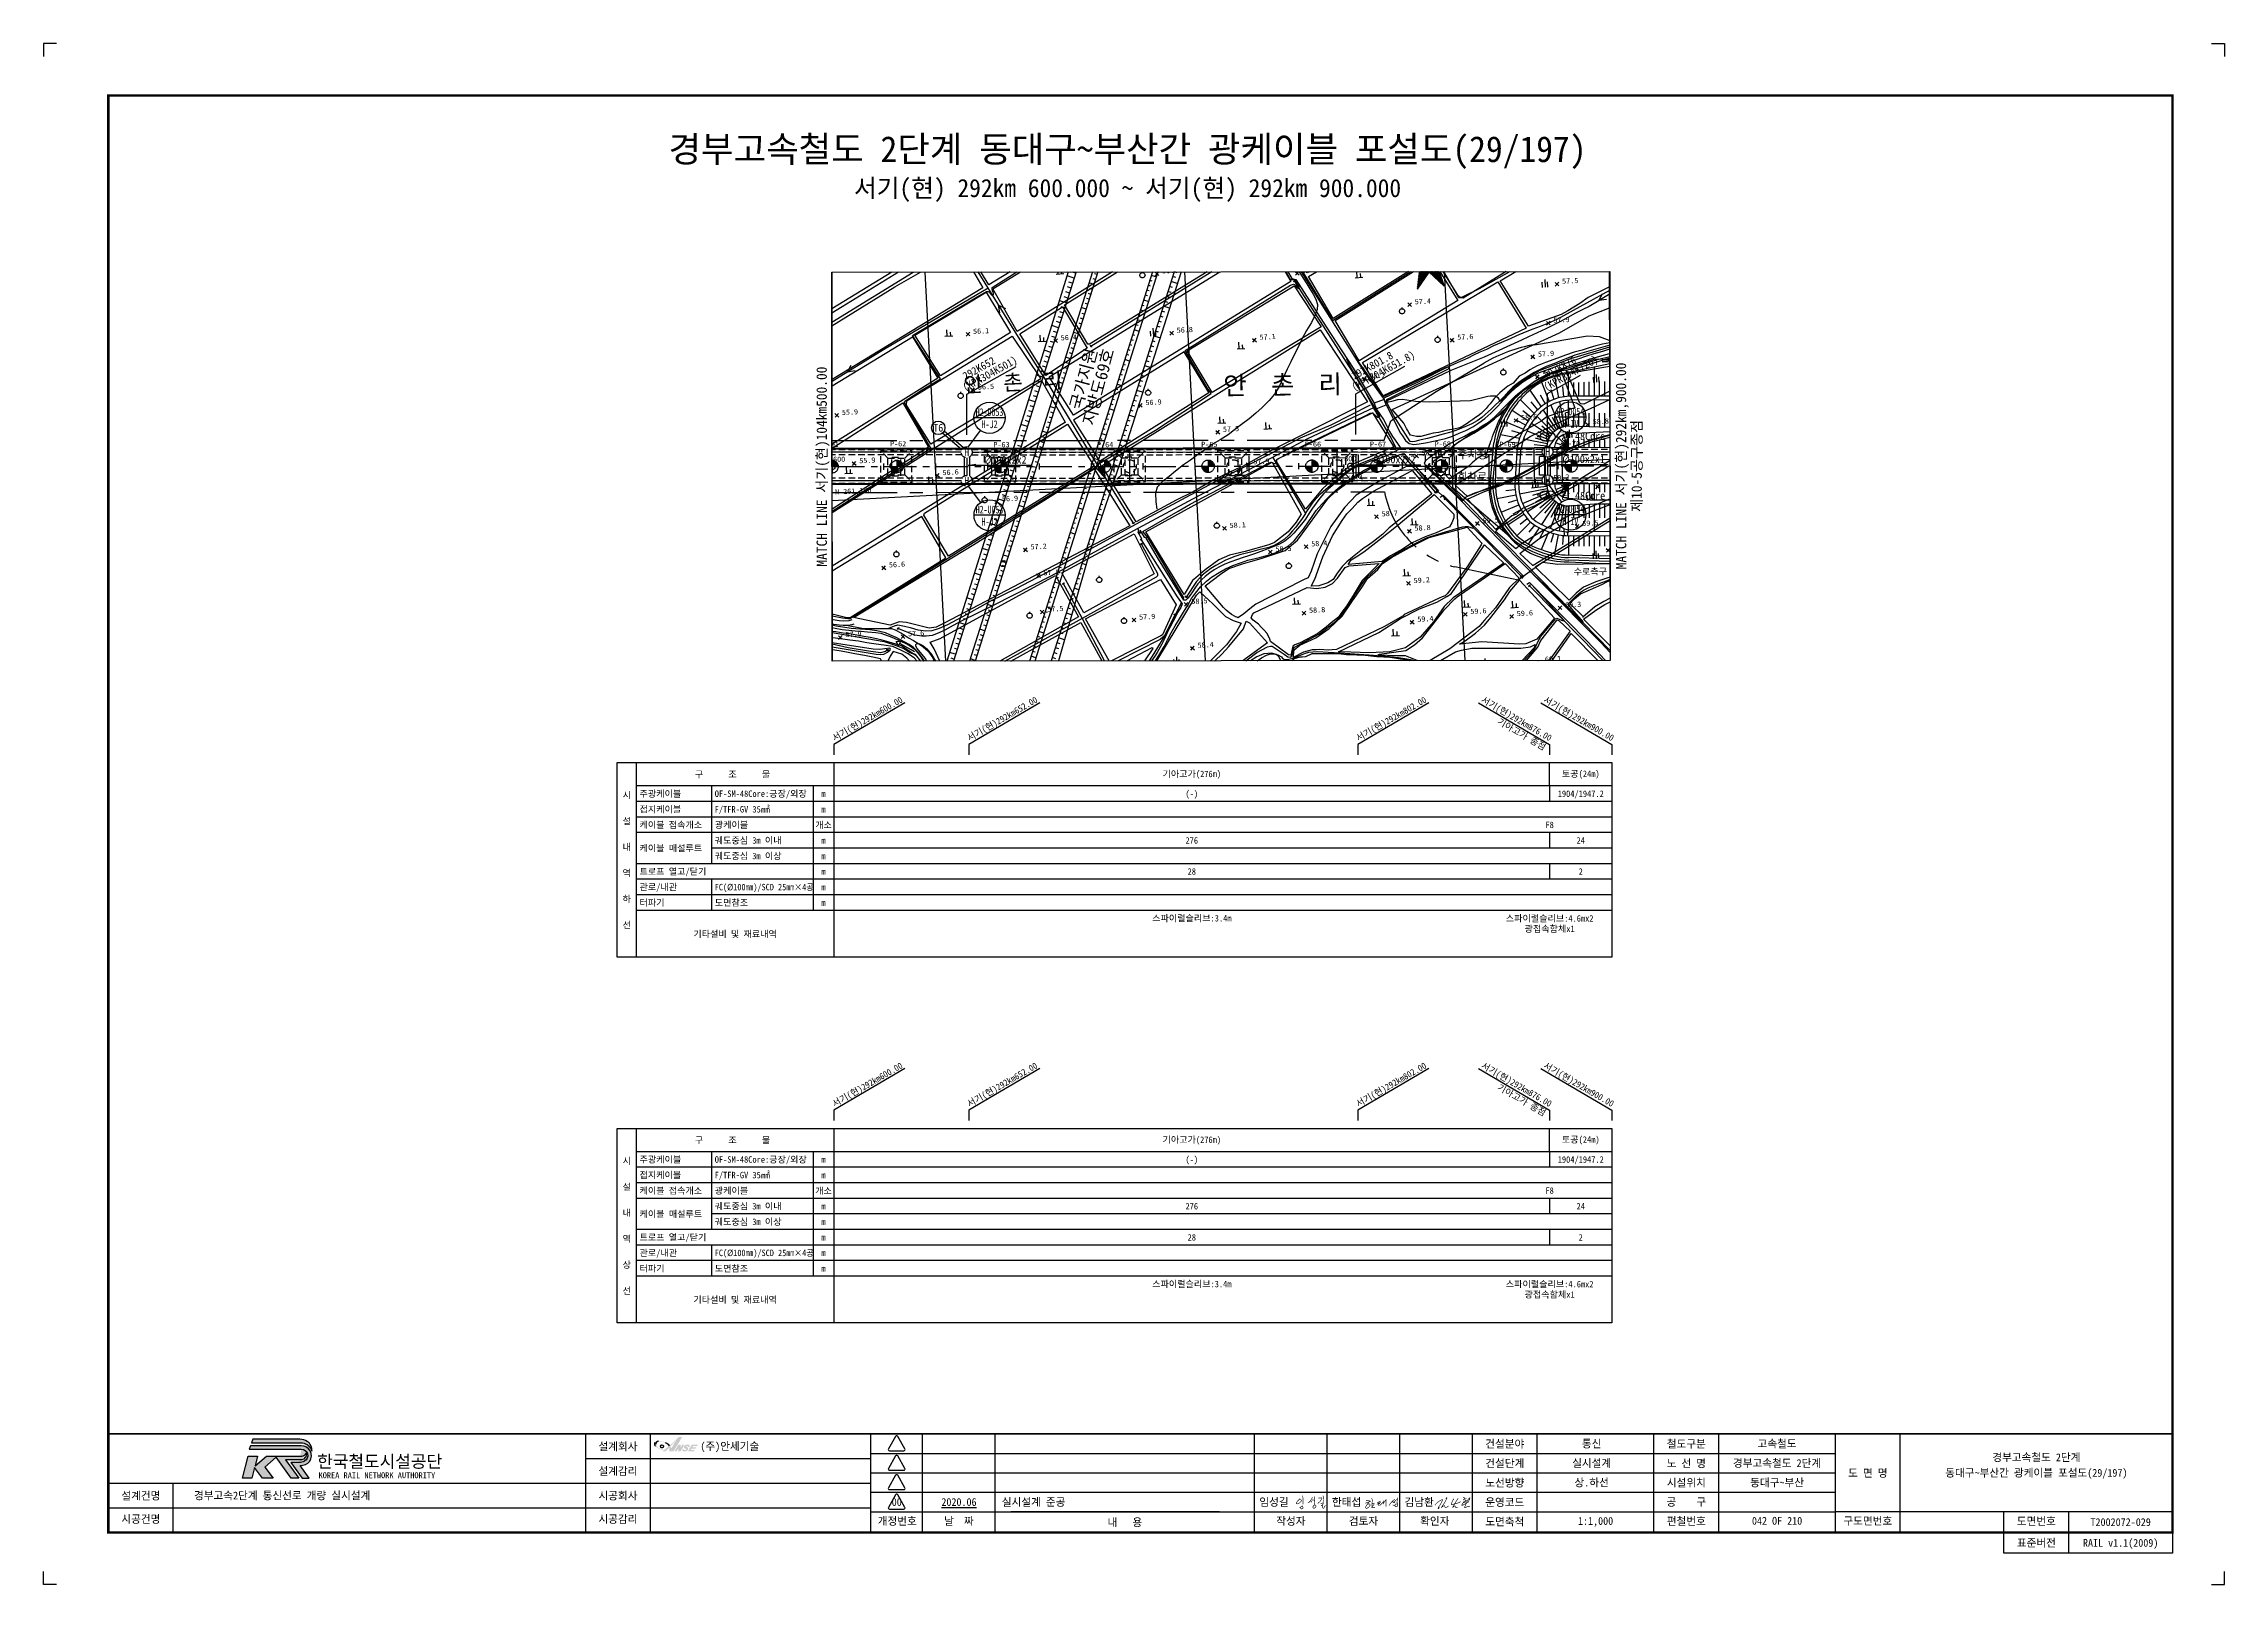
# Paper-space layout '9' of a CAD drawing. Header units: millimetres. Extents: x 0 to 841, y 0 to 594.
# The model-space entities are those that its viewports show. They can reach past a viewport. Long polylines and large blocks are cut down to what shows.
import ezdxf
from ezdxf.enums import TextEntityAlignment as Align
from ezdxf.xclip import XClip

# ---------------------------------------------------------------- set-up
doc = ezdxf.new("R2010")
doc.units = ezdxf.units.MM
doc.header["$LTSCALE"] = 10
doc.header["$MEASUREMENT"] = 0
doc.header["$XCLIPFRAME"] = 2
for name, pattern in [('A-CENTR01', [2, 1.25, -0.25, 0.25, -0.25]), ('CENTER', [2, 1.25, -0.25, 0.25, -0.25]), ('CENTERX2', [4, 2.5, -0.5, 0.5, -0.5]), ('DASHED2', [0.375, 0.25, -0.125]), ('HIDDEN', [0.375, 0.25, -0.125])]:
    doc.linetypes.add(name, pattern=pattern)
for name, color, linetype in [('TN-MACL', 6, 'A-CENTR01'), ('TN-MANH', 4, 'Continuous'), ('TN-TEXT', 3, 'Continuous'), ('TT-TABL-LIN1', 4, 'Continuous'), ('TT-TABL-LIN2', 1, 'Continuous'), ('TT-TABL-TEX1', 6, 'Continuous'), ('TT-TABL-TEX2', 3, 'Continuous'), ('TT-WIRE-EQPM', 6, 'Continuous'), ('TX-BORD', 7, 'Continuous'), ('TZ-BASE', 253, 'Continuous'), ('TZ-CABL', 4, 'Continuous'), ('TZ-LEAL', 1, 'Continuous'), ('TZ-LEAT', 3, 'Continuous'), ('TZ-SYMB', 1, 'Continuous')]:
    doc.layers.add(name, color=color, linetype=linetype)
doc.layers.add('TX-PAPR', color=2, linetype='Continuous', plot=False)
doc.styles.add('ENG', font='GulimChe.ttf')
doc.styles.add('GHS', font='GulimChe.ttf')
doc.styles.add('GR', font='GulimChe.ttf')
doc.styles.add('GUL', font='GulimChe.ttf')
doc.styles.add('Han', font='GulimChe.ttf')
doc.styles.add('KORAIL', font='GulimChe.ttf')
doc.styles.get("Standard").update_dxf_attribs({"font": 'GulimChe.ttf'})
doc.styles.add('TB_TEXT', font='GulimChe.ttf')
doc.styles.add('TB_WBTXT', font='GulimChe.ttf')
doc.styles.add('굴림체', font='GulimChe.ttf')
doc.linetypes.add('XXO_LINE', pattern='A,2.5,["X",Standard,S=1,R=0,X=-1,Y=-0.5],5,["X",Standard,S=1,R=0,X=-1,Y=-0.5],5,-0.5,[133,GulimChe.ttf,S=0.5,R=0,X=-0.5,Y=0],-0.5,2.5', length=16)
doc.linetypes.add('ZIGZAG', pattern='A,0.0001,-0.2,[131,ltypeshp.shx,S=0.2,R=0,X=-0.2,Y=0],-0.4,[131,ltypeshp.shx,S=0.2,R=180,X=0.2,Y=0],-0.2', length=0.8001)
doc.dimstyles.get("Standard").update_dxf_attribs({"dimtxt": 0.18, "dimasz": 0.18, "dimexe": 0.18, "dimexo": 0.0625, "dimgap": 0.09, "dimtad": 0, "dimtih": 1, "dimtoh": 1, "dimdec": 4, "dimzin": 0, "dimdsep": 46, "dimtxsty": 'Standard', "dimcen": 0.09, "dimadec": 0, "dimazin": 0, "dimtfac": 1, "dimtdec": 4, "dimtofl": 0, "dimtmove": 0, "dimatfit": 3, "dimfxl": 0, "dimtolj": 1, "dimtzin": 0, "dimarcsym": 0})

psp = doc.layouts.new('9')

msp = doc.modelspace()

# ---------------------------------------------------------------- texts
at = {"layer": 'TN-MACL', "style": '굴림체'}
for s, p in [('MATCH LINE 서기(현)104km500.00', (8952.95, 1475.98)), ('MATCH LINE 서기(현)292km,900.00', (9261.21, 1476.23)), ('제10-5공구종점', (9267.21, 1476.23))]:
    msp.add_text(s, height=4, rotation=90.0527, dxfattribs=at).set_placement(p, align=Align.MIDDLE_CENTER)
at = {"layer": 'TN-MANH', "linetype": 'ByBlock', "style": 'GR'}
for p in [(9008.9, 1481.51), (9232.9, 1481.71), (9008.91, 1470.51), (9232.91, 1470.71)]:
    msp.add_text('H', height=3, dxfattribs=at).set_placement(p, align=Align.MIDDLE)
at = {"layer": 'TN-TEXT', "extrusion": (-5.48271e-08, -3.84622e-07, 1)}
msp.add_text('광 48Core', height=3, dxfattribs=at).set_placement((9237.75, 1487.73, 0), align=Align.MIDDLE_LEFT)
at = {"layer": 'TN-TEXT', "extrusion": (-5.48271e-08, 3.84622e-07, 1)}
msp.add_text('광 48Core', height=3, dxfattribs=at).set_placement((9237.75, 1464.78, 0), align=Align.MIDDLE_LEFT)
at = {"layer": 'TT-TABL-TEX1'}
for s, p in [('구      조      물', (8918.56, 1357.37)), ('시', (8877.77, 1349.37)), ('설', (8877.77, 1339.37)), ('내', (8877.77, 1329.37)), ('역', (8877.77, 1319.37)), ('하', (8877.77, 1309.37)), ('선', (8877.77, 1299.37)), ('구      조      물', (8918.56, 1216.35)), ('시', (8877.77, 1208.35)), ('설', (8877.77, 1198.35)), ('내', (8877.77, 1188.35)), ('역', (8877.77, 1178.35)), ('상', (8877.77, 1168.35)), ('선', (8877.77, 1158.35))]:
    msp.add_text(s, height=2.5, rotation=0, dxfattribs=at).set_placement(p, align=Align.MIDDLE)
at = {"layer": 'TT-TABL-TEX2', "style": '굴림체'}
for s, p in [('기아고가(276m)', (9095.68, 1357.37)), ('토공(24m)', (9245.68, 1357.37)), ('기아고가(276m)', (9095.68, 1216.35)), ('토공(24m)', (9245.68, 1216.35))]:
    msp.add_text(s, height=2.5, dxfattribs=at).set_placement(p, align=Align.MIDDLE)
at = {"layer": 'TT-TABL-TEX2'}
for s, p in [('주광케이블', (8882.7, 1349.87)), ('OF-SM-48Core:긍장/외장', (8911.7, 1349.87)), ('접지케이블', (8882.7, 1343.87)), ('케이블 접속개소', (8882.7, 1337.87)), ('광케이블', (8911.7, 1337.87)), ('F/TFR-GV 35㎟', (8911.7, 1343.87)), ('케이블 매설루트', (8882.7, 1328.87)), ('궤도중심 3m 이내', (8911.7, 1331.87)), ('트로프 열고/닫기', (8882.7, 1319.87)), ('궤도중심 3m 이상', (8911.7, 1325.87)), ('관로/내관', (8882.7, 1313.87)), ('터파기', (8882.7, 1307.87)), ('도면참조', (8911.7, 1307.87)), ('주광케이블', (8882.7, 1208.85)), ('접지케이블', (8882.7, 1202.85)), ('OF-SM-48Core:긍장/외장', (8911.7, 1208.85)), ('F/TFR-GV 35㎟', (8911.7, 1202.85)), ('케이블 접속개소', (8882.7, 1196.85)), ('광케이블', (8911.7, 1196.85)), ('케이블 매설루트', (8882.7, 1187.85)), ('궤도중심 3m 이내', (8911.7, 1190.85)), ('궤도중심 3m 이상', (8911.7, 1184.85)), ('트로프 열고/닫기', (8882.7, 1178.85)), ('관로/내관', (8882.7, 1172.85)), ('터파기', (8882.7, 1166.85)), ('도면참조', (8911.7, 1166.85))]:
    msp.add_text(s, height=2.5, rotation=0, dxfattribs=at).set_placement(p, align=Align.MIDDLE_LEFT)
for s, p in [('m', (8953.68, 1349.87)), ('개소', (8953.68, 1337.87)), ('m', (8953.68, 1343.87)), ('m', (8953.68, 1343.87)), ('m', (8953.68, 1331.87)), ('m', (8953.68, 1325.87)), ('m', (8953.68, 1319.87)), ('m', (8953.68, 1313.87)), ('m', (8953.68, 1307.87)), ('기타설비 및 재료내역', (8919.56, 1295.87)), ('m', (8953.68, 1208.85)), ('m', (8953.68, 1202.85)), ('m', (8953.68, 1202.85)), ('개소', (8953.68, 1196.85)), ('m', (8953.68, 1190.85)), ('m', (8953.68, 1184.85)), ('m', (8953.68, 1178.85)), ('m', (8953.68, 1172.85)), ('m', (8953.68, 1166.85)), ('기타설비 및 재료내역', (8919.56, 1154.85))]:
    msp.add_text(s, height=2.5, rotation=0, dxfattribs=at).set_placement(p, align=Align.MIDDLE)
for s, p in [('(-)', (9095.68, 1349.87)), ('1904/1947.2', (9245.68, 1349.87)), ('F8', (9233.68, 1337.87)), ('276', (9095.68, 1331.87)), ('24', (9245.68, 1331.87)), ('28', (9095.68, 1319.87)), ('2', (9245.68, 1319.87)), ('스파이럴슬리브:3.4m', (9095.68, 1301.87)), ('(-)', (9095.68, 1208.85)), ('1904/1947.2', (9245.68, 1208.85)), ('F8', (9233.68, 1196.85)), ('276', (9095.68, 1190.85)), ('24', (9245.68, 1190.85)), ('28', (9095.68, 1178.85)), ('2', (9245.68, 1178.85)), ('스파이럴슬리브:3.4m', (9095.68, 1160.85))]:
    msp.add_text(s, height=2.5, dxfattribs=at).set_placement(p, align=Align.MIDDLE_CENTER)
at = {"layer": 'TT-TABL-TEX2', "width": 0.85}
for p in [(8911.7, 1313.87), (8911.7, 1172.85)]:
    msp.add_text('FC(Ø100㎜)/SCD 25㎜×4공', height=2.5, rotation=0, dxfattribs=at).set_placement(p, align=Align.MIDDLE_LEFT)
at = {"layer": 'TT-TABL-TEX2'}
for s, p in [('스파이럴슬리브:4.6mx2', (9233.68, 1301.87)), ('광접속함체x1', (9233.68, 1297.87)), ('스파이럴슬리브:4.6mx2', (9233.68, 1160.85)), ('광접속함체x1', (9233.68, 1156.85))]:
    msp.add_text(s, height=2.5, dxfattribs=at).set_placement(p, align=Align.MIDDLE)
at = {"layer": 'TT-WIRE-EQPM', "style": 'GR'}
msp.add_text('T6', height=3, dxfattribs=at).set_placement((8997.9, 1490.94), align=Align.MIDDLE)
at = {"layer": 'TZ-BASE', "style": 'GR'}
for s, p in [('292K652', (9008.39, 1509.3)), ('(KPR304K501)', (9008.39, 1504.82)), ('292K801.8', (9158.39, 1509.44)), ('(KPR304K651.8)', (9158.39, 1504.96)), ('292K876', (9232.39, 1509.51)), ('(KPR304K726)', (9232.39, 1505.03))]:
    msp.add_text(s, height=3, rotation=29.23871, dxfattribs=at).set_placement(p)
for s, width, p in [('H2-D053', 0.65, (9017.68, 1496.95)), ('H2-D054', 0.65, (9241.68, 1497.16)), ('H-J2', 0.8, (9017.68, 1492.29)), ('H-IV', 0.8, (9241.68, 1492.5)), ('H2-U053', 0.65, (9017.68, 1459.38)), ('H-J2', 0.8, (9017.68, 1454.72)), ('H2-U054', 0.65, (9241.68, 1459.59)), ('H-IV', 0.8, (9241.68, 1454.93))]:
    msp.add_text(s, height=3, dxfattribs=dict(at, width=width)).set_placement(p, align=Align.MIDDLE)
at = {"layer": 'TZ-BASE'}
for s, p in [('Ø100x2x2', (9023.75, 1478.64)), ('Ø100x2x2', (9173.75, 1478.78)), ('Ø100x2x1', (9246.78, 1478.85))]:
    msp.add_text(s, height=3, rotation=0.05182, dxfattribs=at).set_placement(p, align=Align.MIDDLE)
at = {"layer": 'TZ-LEAT', "style": '굴림체'}
for s, rotation, p in [('서기(현)292km600.00', 30, (8971.18, 1377.66)), ('서기(현)292km652.00', 30, (9023.18, 1377.66)), ('서기(현)292km802.00', 30, (9173.18, 1377.66)), ('서기(현)292km876.00', 330, (9220.29, 1377.7)), ('서기(현)292km900.00', 330, (9244.29, 1377.7)), ('서기(현)292km600.00', 30, (8971.18, 1236.64)), ('서기(현)292km652.00', 30, (9023.18, 1236.64)), ('서기(현)292km802.00', 30, (9173.18, 1236.64)), ('서기(현)292km876.00', 330, (9220.29, 1236.67)), ('서기(현)292km900.00', 330, (9244.29, 1236.67))]:
    msp.add_text(s, height=2.5, rotation=rotation, dxfattribs=at).set_placement(p, align=Align.CENTER)
at = {"layer": 'TZ-LEAT'}
for p in [(9213.23, 1376.98), (9213.23, 1235.96)]:
    msp.add_text('기아고가 종점', height=2.5, rotation=330, dxfattribs=at).set_placement(p)

# ---------------------------------------------------------------- blocks, each defined once
blk = doc.blocks.new('CXGLOGO-UNIT-KRNA-COLOR')
h = blk.add_hatch(color=166)
edge = h.paths.add_edge_path()
edge.add_arc((15.3, 4.2), 10, 59.195, 87.6904)
edge.add_line((15.7, 14.2), (-14.6, 14.2))
edge.add_line((-14.6, 14.2), (-15.4, 11.9))
edge.add_line((-15.4, 11.9), (17.3, 11.9))
edge.add_arc((16.4, 4.8), 7.13, 14.4338, 82.8523, ccw=False)
edge.add_arc((17.2, 7.5), 6.18, 351.2788, 418.625)
h = blk.add_hatch(color=166)
edge = h.paths.add_edge_path()
edge.add_line((-17.6, 3.4), (-11.6, 3.4))
edge.add_line((-11.6, 3.4), (-13.1, -2.8))
edge.add_line((-13.1, -2.8), (-5.8, 3.4))
edge.add_line((-5.8, 3.4), (16.9, 3.4))
edge.add_arc((16.5, 6.7), 3.37, 277.1672, 339.2536)
edge.add_arc((16.5, 4.5), 3.37, -86.0611, 17.644, ccw=False)
edge.add_line((16.7, 1.1), (6.4, 1.1))
edge.add_line((6.4, 1.1), (15, -10.7))
edge.add_line((15, -10.7), (10.1, -10.7))
edge.add_line((10.1, -10.7), (0.4, 2.7))
edge.add_line((0.4, 2.7), (-6.9, -3.7))
edge.add_line((-6.9, -3.7), (-1.4, -10.8))
edge.add_line((-1.4, -10.8), (-8.3, -10.8))
edge.add_line((-8.3, -10.8), (-13.5, -4))
edge.add_line((-13.5, -4), (-15.1, -10.8))
edge.add_line((-15.1, -10.8), (-21.2, -10.8))
edge.add_line((-21.2, -10.8), (-17.6, 3.4))
h = blk.add_hatch(color=46)
edge = h.paths.add_edge_path()
edge.add_arc((15.4, 5.5), 6.16, 269.178, 301.5498, ccw=False)
edge.add_line((15.3, -0.7), (9.8, -0.7))
edge.add_line((9.8, -0.7), (17.2, -10.8))
edge.add_line((17.2, -10.8), (21.7, -10.8))
edge.add_line((21.7, -10.8), (15.9, -2.7))
edge.add_arc((15.5, 6.1), 8.86, 272.286, 317.0312)
edge.add_arc((16.8, 3.7), 6.34, 325.2805, 452.1314)
edge.add_line((16.5, 10), (-16, 10))
edge.add_line((-16, 10), (-16.8, 7.8))
edge.add_line((-16.8, 7.8), (16.6, 7.8))
edge.add_arc((16.8, 3.8), 3.99, -62.7193, 92.2922, ccw=False)
at = {"color": 166}
for points in [[(20.4, 12.8, 0.12498), (15.7, 14.2), (-14.6, 14.2), (-15.4, 11.9), (17.3, 11.9, -0.307728), (23.3, 6.6, 0.302614)], [(-17.6, 3.4), (-11.6, 3.4), (-13.1, -2.8), (-5.8, 3.4), (16.9, 3.4, 0.27773), (19.7, 5.5, -0.486141), (16.7, 1.1), (6.4, 1.1), (15, -10.7), (10.1, -10.7), (0.4, 2.7), (-6.9, -3.7), (-1.4, -10.8), (-8.3, -10.8), (-13.5, -4), (-15.1, -10.8), (-21.2, -10.8)]]:
    blk.add_lwpolyline(points, format="xyb", close=True, dxfattribs=at)
at = {"color": 46}
blk.add_lwpolyline([(18.6, 0.2, -0.142195), (15.3, -0.7), (9.8, -0.7), (17.2, -10.8), (21.7, -10.8), (15.9, -2.7, 0.197757), (22, 0.1, 0.61792), (16.5, 10), (-16, 10), (-16.8, 7.8), (16.6, 7.8, -0.802668)], format="xyb", close=True, dxfattribs=at)
blk = doc.blocks.new('CXGLOGO-KRNA-COLOR')
blk.add_blockref('CXGLOGO-UNIT-KRNA-COLOR', (0, 0))
at = {"color": 166, "style": 'KORAIL'}
for s, height, p in [('한국철도시설공단', 8, (26.8, -4)), ('KOREA RAIL NETWORK AUTHORITY', 3.75, (27.7, -10.8))]:
    blk.add_text(s, height=height, dxfattribs=at).set_placement(p)
blk = doc.blocks.new('TXBLKA1-KRNAH')
at = {"layer": 'TX-BORD'}
h = blk.add_hatch(color=5, dxfattribs=at)
h.paths.add_polyline_path([(241.41, 53.44, 0.096425), (239.85, 54.59, 0.1233), (237.07, 55.37, 0.107959), (236.18, 55.25, 0.147974), (235.63, 54.71, 0.146771), (235.6, 53.86, 0.166867), (235.92, 53.32, 0.084002), (237.3, 52.29, 0.125004), (238.6, 51.98, 0.324316), (238.9, 52.16, 0.181232), (238.8, 52.77, -0.176206), (238.41, 52.66, -0.165955), (238.43, 52.37, -0.236091), (238.11, 52.27, -0.163197), (237.2, 52.6, -0.211159), (236.11, 54.03, -0.492063), (237.15, 55.14, -0.264032), (241.01, 53.12, -0.023302), (238.51, 51.28), (239.75, 51.28, 0.034752), (241.24, 52.65, -0.038457), (241.29, 51.28), (242.97, 51.28), (246.25, 56.8), (244.88, 56.8, -0.036327)])
h.paths.add_polyline_path([(242.08, 52.46), (241.66, 53.16, 0.03885), (244.06, 55.69)], flags=16)
h = blk.add_hatch(color=3, dxfattribs=at)
h.paths.add_polyline_path([(244.79, 51.28), (245.61, 51.28), (247.14, 53.85), (246.32, 53.85), (245.64, 52.71), (245.64, 53.85), (244.83, 53.85), (243.3, 51.28), (244.11, 51.28), (244.79, 52.43)])
h.paths.add_polyline_path([(247.73, 51.85, -0.206701), (247.2, 51.81, -0.316027), (247.06, 51.95, -0.031225), (247.06, 52.07), (246.36, 52.07, 0.483426), (246.52, 51.35, 0.203838), (248.04, 51.43, 0.079762), (248.43, 51.8, 0.172378), (248.58, 52.3, 0.221594), (248.3, 52.81, 0.038449), (247.87, 53.02, -0.563174), (247.89, 53.34, -0.276773), (248.29, 53.37, -0.312628), (248.42, 53.08), (249.21, 53.08, 0.143901), (249.17, 53.48, 0.169249), (248.83, 53.82, 0.119216), (248.04, 53.89, 0.167621), (247.24, 53.47, 0.258991), (246.94, 52.74, 0.208246), (247.3, 52.44, -0.022645), (247.74, 52.2, -0.588103)])
h.paths.add_polyline_path([(249.56, 51.83), (249.82, 52.27), (251.36, 52.27), (251.72, 52.86), (250.18, 52.86), (250.44, 53.3), (251.98, 53.3), (252.31, 53.85), (250, 53.85), (248.47, 51.28), (250.78, 51.28), (251.1, 51.83)])
h.paths.add_polyline_path([(239.05, 53.25, 1), (237.87, 53.25, 1)])
at = {"layer": 'Defpoints', "color": 1}
blk.add_line((836, 594), (841, 594), dxfattribs=at)
for points in [[(5, 594), (0, 594), (0, 589)], [(836, 594), (841, 594), (841, 589)], [(5, 0), (0, 0), (0, 5)], [(836, 0), (841, 0), (841, 5)]]:
    blk.add_lwpolyline(points, dxfattribs=at)
at = {"layer": 'TX-BORD'}
for p, q in [((234, 20), (234, 58)), ((319, 50.5), (549.5, 50.5)), ((339, 20), (339, 58)), ((367, 20), (367, 58)), ((467, 20), (467, 58)), ((495, 20), (495, 58)), ((523, 20), (523, 58)), ((549.5, 50.5), (691, 50.5)), ((576, 20), (576, 58)), ((621, 20), (621, 58)), ((646, 20), (646, 58)), ((716, 20), (716, 58)), ((209, 48.5), (319, 48.5)), ((319, 43), (549.5, 43)), ((549.5, 43), (691, 43)), ((25, 39), (319, 39)), ((50, 20), (50, 39)), ((319, 35.5), (549.5, 35.5)), ((549.5, 35.5), (691, 35.5)), ((25, 29.5), (319, 29.5)), ((319, 28), (691, 28)), ((453.5, 28), (373, 28)), ((821, 28), (691, 28)), ((756, 20), (756, 28)), ((781, 12), (781, 28))]:
    blk.add_line(p, q, dxfattribs=at)
at = {"layer": 'TX-BORD', "const_width": 1}
blk.add_lwpolyline([(821, 20), (25, 20), (25, 574), (821, 574)], close=True, dxfattribs=at)
at = {"layer": 'TX-BORD'}
for points, const_width in [([(25, 58), (821, 58)], 0.5), ([(209, 20), (209, 58)], 0.5), ([(209, 20), (209, 58)], 0.5), ([(319, 20), (319, 58)], 0.5), ([(551, 20), (551, 58)], 0.5), ([(691, 20), (691, 58)], 0.5), ([(489.16, 32.47), (490.23, 32.6)], 0.24), ([(510.02, 32.43), (511.22, 32.3), (511.29, 32.17), (511.29, 31.91), (509.68, 31.25), (511.29, 31.91), (511.93, 32.15), (511.29, 31.91), (510.45, 30.87), (510.06, 30.25), (509.86, 29.88), (509.82, 29.64), (509.85, 29.48), (509.94, 29.38), (510.07, 29.35), (510.38, 29.36), (511.09, 29.84), (511.32, 30.09), (511.53, 30.37), (511.52, 30.66), (511.47, 30.83), (511.33, 30.95), (511.02, 30.99), (510.45, 30.87)], 0.24), ([(511.96, 33.12), (512.32, 32.9), (512.39, 32.4), (512.31, 31.14), (512.21, 29.77), (512.24, 29.56), (512.39, 29.52), (512.61, 29.55), (512.95, 29.62), (513.48, 29.76)], 0.24), ([(512.31, 31.14), (512.99, 31.2), (513.13, 31.16), (513.03, 30.78), (512.21, 29.77)], 0.24), ([(514.32, 31.57), (514.59, 31.64), (515.5, 32.11), (514.59, 31.64), (514.69, 31.19), (514.15, 30.85), (514.69, 31.19), (515.47, 31.61), (514.75, 30.62), (514.93, 30.41), (515.2, 30.4), (515.62, 30.7), (516.67, 31.8), (516.69, 32.23), (516.67, 31.8), (516.66, 31.21), (517.64, 32.57), (517.67, 29.98)], 0.24), ([(521.05, 32.83), (519.79, 31.7), (518.83, 30.43), (519.79, 31.7), (520.42, 32.27), (520.32, 31.82), (520.41, 31.55), (520.64, 31.46), (521, 31.65), (520.94, 31.92), (522.01, 32.93), (522.02, 33.4), (522.01, 32.93), (521.99, 31.92), (521.99, 31.59), (521.7, 31.85), (521.99, 31.59), (522.08, 31.07), (522.06, 30.3), (521.97, 30), (521.58, 29.93), (521.29, 29.99), (521.13, 30.2), (521.17, 30.65), (521.36, 30.97), (521.77, 31.01), (522.08, 31)], 0.24), ([(521.15, 30.43), (520.87, 30.43), (520.47, 30.53), (520.28, 30.68)], 0.24)]:
    blk.add_lwpolyline(points, dxfattribs=dict(at, const_width=const_width))
for points in [[(328.58, 57.05), (325.78, 52.19, 0.57735), (326.17, 51.52), (331.78, 51.52, 0.57735), (332.17, 52.19), (329.36, 57.05, 0.57735)], [(328.58, 49.55), (325.78, 44.69, 0.57735), (326.17, 44.02), (331.78, 44.02, 0.57735), (332.17, 44.69), (329.36, 49.55, 0.57735)], [(328.58, 42.05), (325.78, 37.19, 0.57735), (326.17, 36.52), (331.78, 36.52, 0.57735), (332.17, 37.19), (329.36, 42.05, 0.57735)], [(328.58, 34.55), (325.78, 29.69, 0.57735), (326.17, 29.02), (331.78, 29.02, 0.57735), (332.17, 29.69), (329.36, 34.55, 0.57735)]]:
    blk.add_lwpolyline(points, format="xyb", close=True, dxfattribs=at)
at = {"layer": 'TX-BORD', "const_width": 0.24}
for points in [[(485.57, 34.24, -0.031521), (485.64, 32.12, 0.015452), (485.64, 30.85, 0.488947)], [(489.3, 33.6, -0.116912), (488.11, 31.72, -0.245276), (487.54, 31.55, -2.571837)], [(490.15, 33.87, -0.089273), (490.12, 31.67, 0.068943), (490.06, 30.69, 0.261353)], [(493.32, 34.22, -0.102288), (493.6, 33.42, -0.080289), (493.6, 33.07, 0.066761), (493.58, 32.62, -0.06278), (493.53, 31.56, 8.85417)], [(547.43, 33.59, -0.145348), (547.88, 33.43, -0.307225), (547.95, 33.23, -0.212679), (547.38, 32.49, -0.113681), (548.62, 33.04, -0.266507), (548.74, 33, -3.538723)], [(484.54, 33.09, 0.071134), (483.15, 31.48, 0.394214), (483.21, 31.1, 0.224261), (483.52, 31.04, 0.193438), (484.97, 32.08, 0.544983), (484.67, 32.72, 0.066146), (484.03, 32.72, 27.196208)], [(484.41, 29.84, 0.02121), (484.98, 29.12, 0.409369), (485.14, 29.11, -0.211811), (485.49, 29.21, 0.416377), (485.62, 29.3, 0.123643), (485.54, 30.12, 0.523631), (485.28, 30.19, -0.072983), (484.51, 29.7, 0.005941)], [(488.57, 32.27, -0.142438), (489.07, 31.68, 5.949847)], [(490.05, 30.54, 0.235154), (489.49, 29.9, 0.345857), (489.7, 29.41, 0.306746), (490.2, 29.45, 0.103095), (490.63, 29.98, 0.395571), (490.49, 30.5, 0.242915), (490.05, 30.54, 6.064713)], [(491.55, 33.36, 0.139976), (491.83, 33.26, 0.096355), (492.64, 33.37, -0.240321), (492.85, 33.34, -0.353191), (492.93, 33.05, -0.157335), (491.33, 31.22, -6.381378)], [(492.46, 31.11), (493.22, 31.4, -0.375176), (493.45, 31.31, -0.266244), (493.45, 31.13, -0.042219), (493.07, 30.6, -0.159939), (492.63, 30.34, -0.171647), (493.2, 30.37, -0.458058), (493.29, 30.17, 0.159326), (493.23, 29.58, 0.227707), (493.39, 29.37, 0.407988), (493.73, 29.47, -0.001483), (493.89, 29.78, 0.004186), (494.14, 30.24, -0.100484), (494.33, 30.47, -0.346277)], [(536.7, 30.48, -0.382901), (536.65, 30.71, -0.12512), (539.4, 32.69, -0.474239), (539.59, 32.59, -0.046113), (537.92, 29.73, 0.151113), (537.77, 29.29, 0.58991), (537.88, 29.22, 0.096338), (538.33, 29.72, 2.196927)], [(540.73, 33.09, -0.071383), (541.05, 33.41, -0.346917), (541.16, 33.41, -0.258278), (541.18, 33.35, -0.079918), (541.06, 32.96, -0.048596), (539.06, 29.69, 0.947427), (539.13, 29.64, -0.022437), (540.04, 30.36, -0.344585), (540.2, 30.35, -0.12284), (540.25, 30.29, 0.011347), (540.43, 29.85, 0.194638), (540.6, 29.69, 0.189435), (540.9, 29.69, 0.009404), (541.84, 30.24, 3.287276)], [(543.84, 33.07, 0.030212), (542.85, 31.06, 0.575113), (543.08, 30.76, 0.043168), (545.96, 31.58, 0.237594), (546.32, 31.98, 1.260425)], [(545.61, 33.11, 0.150889), (545.13, 32.65, 0.025288), (543.37, 29.61), (544.07, 30.23, -0.448359), (544.33, 30.16, 0.073819), (544.59, 29.67, 0.359456), (544.94, 29.59, 0.031982), (545.26, 29.77, 3.102048)], [(547.6, 31.85, 0.23976), (547.57, 31.5, 0.345796), (547.69, 31.43, 0.195352), (548.64, 32.18, 0.393888), (548.6, 32.35, 0.293784), (548.35, 32.35, 0.099623), (547.44, 31.43, 0.02205), (546.93, 30.69, 0.380988), (546.98, 30.44, 0.18866), (547.1, 30.41), (549.22, 31.59, 0.122154), (549.44, 31.8), (550.04, 33.22, 0.396041), (549.99, 33.36, 0.224142), (549.88, 33.36, 0.078358), (549.02, 32.08), (547.95, 29.67, 0.444285), (547.97, 29.61), (548.29, 29.6, 0.179185), (548.5, 29.67), (549.15, 30.07, -0.135616), (549.34, 30.12), (550.04, 30.11)]]:
    blk.add_lwpolyline(points, format="xyb", dxfattribs=at)
at = {"layer": 'TX-BORD'}
blk.add_lwpolyline([(821, 20), (821, 12), (756, 12), (756, 20)], close=True, dxfattribs=at)
at = {"layer": 'TX-BORD', "color": 3}
blk.add_circle((238.46, 53.25), 0.594, dxfattribs=at)
at = {"layer": 'TX-BORD', "color": 5}
for centre, radius, start, end in [((237.04, 54.23), 1.49, 161.17216, 194.57108), ((236.55, 54.06), 0.967, 192.10036, 229.99429), ((237.06, 54.19), 0.96, 84.64387, 189.44431), ((237.68, 50.02), 5.06, 42.58477, 64.6157)]:
    blk.add_arc(centre, radius, start, end, dxfattribs=at)
at = {"layer": 'TX-BORD', "xscale": 0.6, "yscale": 0.6}
blk.add_blockref('CXGLOGO-KRNA-COLOR', (89.41, 47.41), dxfattribs=at)
at = {"layer": 'TX-BORD', "style": 'TB_TEXT'}
for s, p in [('설계회사', (221.5, 53.25)), ('건설분야', (563.5, 54.25)), ('철도구분', (633.5, 54.25)), ('설계감리', (221.5, 43.75)), ('건설단계', (563.5, 46.75)), ('노 선 명', (633.5, 46.75)), ('도 면 명', (703.5, 43)), ('설계건명', (37.5, 34.25)), ('시공회사', (221.5, 34.25)), ('노선방향', (563.5, 39.25)), ('시설위치', (633.5, 39.25)), ('시공건명', (37.5, 25.25)), ('시공감리', (221.5, 25.25)), ('개정번호', (329.21, 24.5)), ('날  짜', (353, 24.5)), ('내   용', (417, 24)), ('작성자', (481, 24.5)), ('검토자', (509, 24.5)), ('확인자', (536.5, 24.5)), ('운영코드', (563.5, 31.75)), ('도면축척', (563.5, 24.25)), ('공    구', (633.5, 31.75)), ('편철번호', (633.5, 24.5)), ('구도면번호', (703.5, 24.51)), ('도면번호', (768.5, 24.51))]:
    blk.add_text(s, height=3, dxfattribs=at).set_placement(p, align=Align.MIDDLE)
blk.add_text('표준버전', height=3, dxfattribs=at).set_placement((768.5, 16), align=Align.MIDDLE_CENTER)
at = {"layer": 'TX-BORD', "style": 'TB_TEXT', "flags": 1}
blk.add_attdef('TD_CLASSCODE', text='', height=3, dxfattribs=at).set_placement((25, 577.54), align=Align.MIDDLE_LEFT)
at = {"layer": 'TX-BORD'}
for tag, height, style, p in [('TB_MTITIL', 10, 'TB_WBTXT', (418, 553.33)), ('TB_STITL', 7, 'TB_WBTXT', (418, 538.33)), ('TR_RNUM4', 3, 'TB_TEXT', (329, 54.25)), ('TR_RDAT4', 3, 'TB_TEXT', (353, 54.25)), ('TD_FIELD', 3, 'TB_TEXT', (597, 54.25)), ('TD_RLCLASS', 3, 'TB_TEXT', (668.5, 54.25)), ('TD_DNAME_TOP', 3, 'TB_TEXT', (768.5, 48.98)), ('TR_RNUM3', 3, 'TB_TEXT', (329, 46.75)), ('TR_RDAT3', 3, 'TB_TEXT', (353, 46.75)), ('TD_CSTEP', 3, 'TB_TEXT', (597, 46.75)), ('TD_RLNAME', 3, 'TB_TEXT', (668.5, 46.75)), ('TD_DNAME_MAIN', 3, 'TB_TEXT', (768.5, 43)), ('TR_RNUM2', 3, 'TB_TEXT', (329, 39.25)), ('TR_RDAT2', 3, 'TB_TEXT', (353, 39.25)), ('TD_DIRCODE', 3, 'TB_TEXT', (597, 39.25)), ('TD_RLSECT', 3, 'TB_TEXT', (668.5, 39.25)), ('TD_DNAME_BOT', 3, 'TB_TEXT', (768.5, 36.98)), ('TR_RNUM1', 3, 'TB_TEXT', (329, 31.75)), ('TR_RDAT1', 3, 'TB_TEXT', (353, 31.75)), ('TD_SYSCODE', 3, 'TB_TEXT', (597, 31.75)), ('SCALE', 3, 'TB_TEXT', (598.5, 24.45)), ('TD_CSECT', 3, 'TB_TEXT', (668.5, 31.75)), ('TD_DWGNO', 3, 'TB_TEXT', (668.5, 24.5)), ('TD_DWGCODE_PREV', 3, 'TB_TEXT', (736, 24)), ('TD_DWGCODE', 3, 'TB_TEXT', (801, 24)), ('TD_VERSION', 3, 'TB_TEXT', (801, 16))]:
    blk.add_attdef(tag, text='', height=height, dxfattribs=dict(at, style=style)).set_placement(p, align=Align.MIDDLE_CENTER)
at = {"layer": 'TX-BORD', "style": 'TB_TEXT'}
for tag, p in [('TD_DCOMP', (253.27, 53.25)), ('TR_RCON4', (369.52, 54.25)), ('TR_DGN4', (468.83, 54.25)), ('TR_CHK4', (496.83, 54.25)), ('TR_APP4', (524.83, 54.25)), ('TD_DSCCOMP', (253.27, 43.75)), ('TR_RCON3', (369.52, 46.75)), ('TR_DGN3', (468.83, 46.75)), ('TR_CHK3', (496.83, 46.75)), ('TR_APP3', (524.83, 46.75)), ('TD_DNAME', (58, 34.25)), ('TD_CCOMP', (253.27, 34.25)), ('TR_RCON2', (369.52, 39.25)), ('TR_DGN2', (468.83, 39.25)), ('TR_CHK2', (496.83, 39.25)), ('TR_APP2', (524.83, 39.25)), ('TD_CNAME', (58, 25.15)), ('TD_CSCOMP', (253.27, 25.25)), ('TR_RCON1', (369.52, 31.75)), ('TR_DGN1', (468.83, 31.75)), ('TR_CHK1', (496.83, 31.75)), ('TR_APP1', (524.83, 31.75))]:
    blk.add_attdef(tag, text='', height=3, dxfattribs=at).set_placement(p, align=Align.MIDDLE_LEFT)
blk = doc.blocks.new('D-DGDHF5ZD')
at = {"layer": 'TZ-BASE'}
for p, q in [((299.87, 138.37), (-0.13, 138.37)), ((-0.12, 129.27, 54.47), (15.65, 138.69, 54.47)), ((11.47, 138.37, 54.51), (-0.12, 131.43, 54.51)), ((12.64, 138.37, 53.58), (-0.12, 130.77, 53.58)), ((15.65, 138.69, 54.47), (25.58, 122.62, 54.47)), ((28.29, 121.75, 53.7), (18.23, 138.37, 53.7)), ((27.15, 124.39, 54.45), (18.57, 138.37, 54.45)), ((120.39, 138.37), (20.45, -178.19)), ((122.49, 138.37), (22.36, -178.79)), ((49.68, 138.37, 54.45), (27.15, 124.39, 54.45)), ((32.45, 138.04), (51.04, -211.82)), ((40.13, 131.05, 55), (51.05, 137.68, 55)), ((42.69, 131.62, 55.06), (53.66, 138.37, 55.06)), ((143.46, 138.37), (43.35, -178.74)), ((51.05, 137.68, 55), (52.07, 138.37, 55)), ((51.34, 85.06, 55.27), (136.1, 138.08, 55.27)), ((90.56, 138.37, 55.06), (53.25, 115.37, 55.06)), ((55.2, 115.55, 55.12), (92.18, 138.37, 55.12)), ((126.39, 138.37, 55.12), (62.94, 99.74, 55.12)), ((145.56, 138.37), (76.53, -80.29)), ((128.27, 138.37, 56.87), (88.06, 113.31, 56.87)), ((111.84, 138.37), (110.75, 134.73)), ((113.22, 135.58), (112.09, 135.94)), ((113.82, 137.49), (112.7, 137.85)), ((114.1, 138.37), (112.79, 134.2)), ((117.11, 127.77, 58.48), (135.05, 138.37, 58.48)), ((121.45, 135.08), (120.5, 135.38)), ((122.05, 136.99), (121.1, 137.29)), ((132.59, 138.04), (151.18, -211.82)), ((136.1, 138.08, 55.27), (146, 121.6, 55.27)), ((157.49, 105.41, 55.78), (137.02, 138.37, 55.78)), ((137.6, 138.25, 55.77), (137.75, 138.37, 55.77)), ((137.8, 137.98, 55.77), (137.6, 138.25, 55.77)), ((137.88, 138.46, 55.77), (150.29, 118.55, 55.77)), ((138.86, 138.37, 58.48), (159.89, 103.79, 58.48)), ((143.28, 134.48), (142.33, 134.78)), ((143.89, 136.39), (142.93, 136.69)), ((143.09, 138.37, 55.79), (165.27, 100.6, 55.79)), ((152.09, 124.76, 55.65), (144.29, 138.37, 55.65)), ((145.16, 134.84, 56), (145.46, 135.02, 56)), ((145.46, 135.02, 56), (166.79, 99.14, 56)), ((151.85, 138.37), (150.32, 133.52)), ((152.55, 135.75), (151.16, 136.19)), ((153.18, 137.65), (151.77, 138.1)), ((173.73, 138.37, 55.65), (152.09, 124.76, 55.65)), ((152.51, 123.83, 55.71), (175.57, 138.37, 55.71)), ((155.01, 138.37), (153.21, 133.24)), ((211.01, 138.37, 55.71), (161.74, 108.08, 55.71)), ((162.57, 107.16, 56.04), (213.23, 138.37, 56.04)), ((248.87, 138.37, 56.04), (172.65, 91.23, 56.04)), ((196.19, 104.77, 56), (249.94, 138.37, 56)), ((214.25, 115.55, 55.98), (251.21, 138.37, 55.98)), ((232.73, 138.04), (251.32, -211.82)), ((259.35, 138.37, 55.98), (267.4, 125.35, 55.98)), ((260.72, 138.37, 56.24), (268.6, 125.52, 56.24)), ((272.08, 121.48, 56), (261.88, 138.37, 56)), ((279.94, 110.71, 56.32), (263.02, 138.37, 56.32)), ((287.17, 138.37, 56.32), (297.23, 121.08, 56.32)), ((288.25, 138.29, 56.47), (288.2, 138.37, 56.47)), ((288.38, 138.37, 56.47), (288.25, 138.29, 56.47)), ((288.81, 137.41, 56.43), (290.4, 138.37, 56.43)), ((298.05, 121.5, 56.43), (288.81, 137.41, 56.43)), ((27.87, 124.02, 55), (40.13, 131.05, 55)), ((28.32, 123.05, 54.96), (42.08, 131.64, 54.96)), ((42.08, 131.64, 54.96), (61.82, 100.39, 54.96)), ((53.25, 115.37, 55.06), (42.69, 131.62, 55.06)), ((73.99, 101.29, 58.48), (117.11, 127.77, 58.48)), ((88.37, 127.2, 55.25), (89.86, 125.86, 55.25)), ((88.44, 125.79, 55.25), (89.78, 127.27, 55.25)), ((95.72, 131.36, 55.37), (98.72, 131.52, 55.37)), ((96.52, 131.4, 55.37), (96.39, 133.9, 55.37)), ((97.92, 131.47, 55.37), (97.84, 132.97, 55.37)), ((108.3, 126.65), (107.43, 126.93)), ((109.69, 128.31), (108.57, 128.66)), ((110.86, 130.04), (109.72, 130.4)), ((111.82, 131.83), (109.91, 132.44)), ((112.6, 133.68), (111.48, 134.04)), ((119.65, 129.36), (117.74, 129.96)), ((119.04, 127.45), (118.09, 127.76)), ((120.25, 131.27), (119.29, 131.57)), ((120.85, 133.18), (119.9, 133.48)), ((140.88, 126.85), (139.92, 127.15)), ((141.48, 128.76), (140.52, 129.06)), ((142.08, 130.67), (141.13, 130.97)), ((143.64, 132.27), (141.73, 132.88)), ((142.01, 132.9, 56), (142.13, 132.98, 56)), ((158.17, 106.3, 56), (142.01, 132.9, 56)), ((152.52, 129.47), (150, 130.26)), ((151.43, 131.91), (150.12, 132.32)), ((151.42, 127.72), (150.18, 128.11)), ((151.99, 133.83), (150.56, 134.28)), ((152.83, 126.47), (157.51, 113.99)), ((265.84, 129.65, 56), (265.36, 132.61, 56)), ((265.36, 132.61, 56), (268.02, 131.23, 56)), ((278.6, 132.35, 56.32), (280.08, 131.02, 56.32)), ((278.67, 130.94, 56.32), (280.01, 132.43, 56.32)), ((25.58, 122.62, 54.47), (-0.1, 106.85, 54.47)), ((-0.1, 105.52, 54.72), (26.16, 121.48, 54.72)), ((26.16, 121.48, 54.72), (35.1, 106.43, 54.72)), ((27.2, 121.38, 53.7), (26.72, 124.34, 53.7)), ((26.72, 124.34, 53.7), (29.38, 122.96, 53.7)), ((27.85, 123.47, 55), (27.87, 124.02, 55)), ((28.29, 122.14, 55), (27.85, 123.47, 55)), ((29.28, 120.28, 55), (28.29, 122.14, 55)), ((46.86, 90.59, 53.7), (28.29, 121.75, 53.7)), ((48.11, 91.03, 54.96), (28.32, 123.05, 54.96)), ((37.71, 106.5, 55), (29.28, 120.28, 55)), ((146, 121.6, 55.27), (60.41, 70.1, 55.27)), ((145.89, 119.49), (82.33, -81.85)), ((104.81, 123.64), (93.26, 116.57)), ((104.52, 125.2), (93.52, 116.74)), ((94.73, 113.79), (103.62, 119.52)), ((97.94, 119.44), (97.29, 119.64)), ((100.19, 120.82), (99.22, 121.13)), ((102.45, 122.21), (101.16, 122.61)), ((107.2, 116.51), (101.66, 118.26)), ((104.71, 123.59), (103.09, 124.1)), ((106.66, 125.07), (105.56, 125.42)), ((106.75, 96.32, 55.63), (146.57, 120.59, 55.63)), ((116.64, 119.83), (114.73, 120.43)), ((116.03, 117.92), (115.08, 118.22)), ((117.24, 121.73), (116.28, 122.03)), ((117.84, 123.64), (116.89, 123.94)), ((118.44, 125.55), (117.49, 125.85)), ((138.47, 119.22), (137.51, 119.53)), ((139.07, 121.13), (138.12, 121.43)), ((140.63, 122.74), (138.72, 123.34)), ((140.27, 124.95), (139.32, 125.25)), ((146.57, 120.59, 55.63), (156.18, 104.95, 55.63)), ((154.95, 112.1), (149.74, 120.68)), ((150.29, 118.55, 55.77), (168.88, 87.68, 55.77)), ((152.22, 125.37), (150.72, 125.84)), ((151.61, 123.66), (157.59, 113.98)), ((153.01, 123.02), (151.76, 123.42)), ((161.74, 108.08, 55.71), (152.51, 123.83, 55.71)), ((154.26, 120.53), (153.37, 120.81)), ((156.06, 117.87), (154.97, 118.21)), ((206.37, 120.26, 55.88), (209.37, 120.42, 55.88)), ((207.17, 120.31, 55.88), (207.04, 122.8, 55.88)), ((208.57, 120.38, 55.88), (208.49, 121.88, 55.88)), ((209.98, 124.76, 55.94), (211.46, 123.43, 55.94)), ((210.05, 123.35, 55.94), (211.39, 124.84, 55.94)), ((267.4, 125.35, 55.98), (223.49, 99.13, 55.98)), ((223.59, 96.65, 56.43), (268.83, 124.27, 56.43)), ((232.83, 116.89, 56.36), (232.69, 119.39, 56.36)), ((234.23, 116.96, 56.36), (234.15, 118.46, 56.36)), ((238.27, 120.06, 56.14), (239.76, 118.73, 56.14)), ((238.35, 118.65, 56.14), (239.69, 120.14, 56.14)), ((268.83, 124.27, 56.43), (277.75, 109.7, 56.43)), ((287.47, 96.25, 56), (272.08, 121.48, 56)), ((297.23, 121.08, 56.32), (279.94, 110.71, 56.32)), ((280.28, 109.66, 56.83), (299.69, 121.39, 56.83)), ((299.69, 122.48, 56.43), (298.05, 121.5, 56.43)), ((107.29, 116.81), (14.73, -176.38)), ((43.4, 111.3, 54.57), (46.4, 111.46, 54.57)), ((44.2, 111.34, 54.57), (44.07, 113.84, 54.57)), ((45.6, 111.42, 54.57), (45.52, 112.91, 54.57)), ((46.86, 109.81, 55.08), (48.35, 108.47, 55.08)), ((46.93, 108.4, 55.08), (48.27, 109.88, 55.08)), ((88.06, 113.31, 56.87), (49.8, 90.02, 56.87)), ((54.54, 114.73, 55.12), (55.2, 115.55, 55.12)), ((54.63, 113.8, 55.12), (54.54, 114.73, 55.12)), ((62.94, 99.74, 55.12), (54.63, 113.8, 55.12)), ((103.72, 116.09), (81.44, 43.88)), ((89.79, 113.69, 55.92), (91.28, 112.35, 55.92)), ((89.87, 112.27, 55.92), (91.21, 113.76, 55.92)), ((93.26, 116.57), (94.73, 113.79)), ((95.03, 113.76), (101.68, 116.9)), ((101.74, 107.12, 55.51), (101.6, 109.62, 55.51)), ((105.39, 110.79), (102.38, 111.74)), ((104.79, 108.88), (103.29, 109.36)), ((106.6, 114.61), (103.56, 115.56)), ((106, 112.7), (104.48, 113.18)), ((113.63, 110.29), (112.67, 110.59)), ((147.39, 115.36), (112.83, 7)), ((114.23, 112.2), (113.27, 112.5)), ((114.83, 114.1), (113.88, 114.4)), ((115.43, 116.01), (114.48, 116.31)), ((135.46, 109.69), (134.5, 109.99)), ((137.01, 111.29), (135.11, 111.9)), ((136.66, 113.5), (135.71, 113.8)), ((137.26, 115.41), (136.31, 115.71)), ((137.87, 117.32), (136.91, 117.62)), ((145.27, 108.69), (142.73, 109.49)), ((144.6, 111), (143.34, 111.4)), ((145.21, 112.9), (143.94, 113.3)), ((145.81, 114.81), (144.54, 115.21)), ((146.42, 116.72), (145.14, 117.12)), ((154.71, 112.19), (150.32, 116.56)), ((157.59, 113.98), (154.95, 112.1)), ((156.95, 115.49), (156.58, 115.6)), ((157.33, 110.79, 56.34), (158.82, 109.45, 56.34)), ((157.41, 109.37, 56.34), (158.75, 110.86, 56.34)), ((173.38, 90.22, 56.41), (212.47, 114.18, 56.41)), ((212.47, 114.18, 56.41), (222.12, 99.24, 56.41)), ((223.49, 99.13, 55.98), (214.25, 115.55, 55.98)), ((277.75, 109.7, 56.43), (231.42, 81.37, 56.43)), ((232.03, 116.85, 56.36), (235.02, 117.01, 56.36)), ((290.3, 93.53, 56.83), (280.28, 109.66, 56.83)), ((35.12, 105.88, 54.72), (-0.08, 85.38, 54.72)), ((-0.08, 83.05, 55.08), (36.51, 104.63, 55.08)), ((299.73, 102.91), (-0.06, 86.98)), ((27.92, 100.51, 55), (34.01, 103.92, 55)), ((32.49, 75.81, 58.48), (73.99, 101.29, 58.48)), ((34.01, 103.92, 55), (35.67, 104.69, 55)), ((35.1, 106.43, 54.72), (35.12, 105.88, 54.72)), ((35.67, 104.69, 55), (36.22, 104.93, 55)), ((36.22, 104.93, 55), (36.81, 104.96, 55)), ((36.51, 104.63, 55.08), (45.97, 89.93, 55.08)), ((36.81, 104.96, 55), (37.06, 104.83, 55)), ((37.06, 104.83, 55), (37.61, 104.34, 55)), ((37.61, 104.34, 55), (38.55, 103.27, 55)), ((39.6, 103.22, 55), (37.71, 106.5, 55)), ((38.55, 103.27, 55), (38.92, 102.9, 55)), ((38.92, 102.9, 55), (39.17, 102.74, 55)), ((39.17, 102.74, 55), (39.34, 102.72, 55)), ((39.34, 102.72, 55), (39.55, 102.8, 55)), ((39.55, 102.8, 55), (39.61, 102.91, 55)), ((39.61, 102.91, 55), (39.6, 103.22, 55)), ((89.66, 62.36, 56.43), (157, 104.37, 56.43)), ((96.37, 103.78, 55.41), (97.86, 102.44, 55.41)), ((96.45, 102.37, 55.41), (97.79, 103.85, 55.41)), ((102.38, 101.25), (99.43, 102.19)), ((100.94, 107.08, 55.51), (103.93, 107.24, 55.51)), ((102.99, 103.16), (101.5, 103.63)), ((103.59, 105.07), (102.09, 105.54)), ((104.19, 106.98), (102.69, 107.45)), ((103.13, 107.19, 55.51), (103.05, 108.69, 55.51)), ((110.61, 100.75), (109.66, 101.05)), ((111.22, 102.66), (110.26, 102.96)), ((111.82, 104.57), (110.87, 104.87)), ((113.02, 108.38), (111.12, 108.98)), ((112.42, 106.47), (111.47, 106.78)), ((156.18, 104.95, 55.63), (117.07, 81.1, 55.63)), ((134, 101.76), (132.1, 102.36)), ((133.65, 103.97), (132.7, 104.27)), ((134.25, 105.87), (133.3, 106.18)), ((134.86, 107.78), (133.9, 108.08)), ((141.58, 101.46), (140.33, 101.86)), ((142.18, 103.37), (140.93, 103.77)), ((142.79, 105.28), (141.53, 105.67)), ((143.39, 107.18), (142.13, 107.58)), ((150.52, 100.92, 56), (157.42, 105.04, 56)), ((157, 104.37, 56.43), (166.29, 89.11, 56.43)), ((157.42, 105.04, 56), (159.09, 102.49, 56)), ((160.96, 101.67, 56), (158.17, 106.3, 56)), ((159.09, 102.49, 56), (160.17, 101.22, 56)), ((159.89, 103.79, 58.48), (169.53, 88.04, 58.48)), ((160.17, 101.22, 56), (160.6, 100.74, 56)), ((160.6, 100.74, 56), (160.99, 101.06, 56)), ((160.99, 101.06, 56), (160.96, 101.67, 56)), ((172.65, 91.23, 56.04), (162.57, 107.16, 56.04)), ((172.35, 90.18, 56), (196.19, 104.77, 56)), ((232.76, 80.77, 57.14), (278.2, 108.62, 57.14)), ((244.67, 100.47, 56.36), (244.54, 102.97, 56.36)), ((246.07, 100.55, 56.36), (245.99, 102.04, 56.36)), ((249.48, 103.76, 56.45), (250.97, 102.42, 56.45)), ((249.56, 102.34, 56.45), (250.9, 103.83, 56.45)), ((278.2, 108.62, 57.14), (288.14, 92.59, 57.14)), ((-0.08, 84.47, 55), (27.92, 100.51, 55)), ((61.86, 99.37, 54.96), (48.78, 91.06, 54.96)), ((61.69, 69.04, 56), (99.59, 92.82, 56)), ((61.82, 100.39, 54.96), (61.86, 99.37, 54.96)), ((61.98, 68.55, 56.22), (105.82, 95.2, 56.22)), ((99.37, 91.72), (96.48, 92.63)), ((99.98, 93.63), (98.51, 94.09)), ((100.58, 95.53), (99.11, 96)), ((99.59, 92.82, 56), (106.01, 96.31, 56)), ((101.18, 97.44), (99.7, 97.91)), ((101.78, 99.35), (100.3, 99.81)), ((105.82, 95.2, 56.22), (115.25, 79.58, 56.22)), ((106.01, 96.31, 56), (116.84, 80.21, 56)), ((117.07, 81.1, 55.63), (106.75, 96.32, 55.63)), ((108.21, 93.12), (107.25, 93.43)), ((108.81, 95.03), (107.85, 95.33)), ((110.01, 98.85), (108.11, 99.45)), ((109.41, 96.94), (108.46, 97.24)), ((116.84, 80.21, 56), (150.52, 100.92, 56)), ((122.74, 97.57, 55.55), (125.74, 97.72, 55.55)), ((123.54, 97.61, 55.55), (123.41, 100.1, 55.55)), ((124.94, 97.68, 55.55), (124.86, 99.18, 55.55)), ((128.14, 99.89, 55.82), (129.63, 98.55, 55.82)), ((128.22, 98.48, 55.82), (129.55, 99.96, 55.82)), ((130.99, 92.22), (129.08, 92.82)), ((130.64, 94.43), (129.69, 94.73)), ((131.24, 96.34), (130.29, 96.64)), ((131.84, 98.25), (130.89, 98.55)), ((132.45, 100.15), (131.49, 100.45)), ((139.16, 93.84), (137.92, 94.23)), ((139.77, 95.74), (138.52, 96.14)), ((140.37, 97.65), (139.12, 98.05)), ((142.23, 99.16), (139.72, 99.95)), ((165.27, 100.6, 55.79), (190.35, 59.9, 55.79)), ((166.79, 99.14, 56), (172.35, 90.18, 56)), ((221.1, 96.67, 56.41), (183.22, 74.68, 56.41)), ((183.69, 73.37, 56.91), (221.4, 95.4, 56.91)), ((196.26, 93.79, 56.34), (199.26, 93.95, 56.34)), ((197.06, 93.84, 56.34), (196.93, 96.33, 56.34)), ((198.46, 93.91, 56.34), (198.38, 95.41, 56.34)), ((201.06, 97.54, 56.41), (202.55, 96.21, 56.41)), ((201.13, 96.13, 56.41), (202.47, 97.62, 56.41)), ((222.39, 98.21, 56.41), (221.1, 96.67, 56.41)), ((221.4, 95.4, 56.91), (222.2, 95.09, 56.91)), ((222.12, 99.24, 56.41), (222.39, 98.21, 56.41)), ((222.2, 95.09, 56.91), (230.36, 80.25, 56.91)), ((223.5, 95.75, 56.43), (223.59, 96.65, 56.43)), ((231.42, 81.37, 56.43), (223.5, 95.75, 56.43)), ((288.14, 92.59, 57.14), (243.3, 64.97, 57.14)), ((243.87, 100.43, 56.36), (246.87, 100.59, 56.36)), ((299.81, 75.86, 56), (287.47, 96.25, 56)), ((299.75, 99.39, 56.83), (290.3, 93.53, 56.83)), ((290.89, 92.48, 57), (291.09, 92.89, 57)), ((291.09, 92.89, 57), (291.63, 93.53, 57)), ((291.32, 92.59, 57.36), (299.75, 97.75, 57.36)), ((299.8, 79.66, 57.36), (291.32, 92.59, 57.36)), ((291.63, 93.53, 57), (294.79, 95.94, 57)), ((294.79, 95.94, 57), (299.75, 98.95, 57)), ((-0.06, 86.98), (-0.08, 86.98)), ((-0.06, 86.98), (-0.08, 86.98)), ((44.55, 88.34, 55.08), (-0.06, 60.8, 55.08)), ((49.8, 90.02, 56.87), (3.91, 61.64, 56.87)), ((45.97, 89.93, 55.08), (44.55, 88.34, 55.08)), ((46.55, 90.43, 53.7), (46.4, 90.74, 53.7)), ((47.17, 90.75, 53.7), (46.55, 90.43, 53.7)), ((47.01, 91.06, 53.7), (47.17, 90.75, 53.7)), ((48.78, 91.06, 54.96), (48.11, 91.03, 54.96)), ((50.12, 84.44, 55.12), (50.71, 84.81, 55.12)), ((50.3, 84.15, 55.12), (50.12, 84.44, 55.12)), ((71.82, 49.87, 55.12), (50.42, 84.62, 55.12)), ((50.71, 84.81, 55.12), (50.89, 84.52, 55.12)), ((60.41, 70.1, 55.27), (51.34, 85.06, 55.27)), ((83.66, 34.59, 56.81), (168.1, 86.62, 56.81)), ((96.96, 84.09), (95.52, 84.54)), ((97.57, 86), (96.12, 86.45)), ((98.17, 87.9), (96.72, 88.36)), ((98.77, 89.81), (97.31, 90.27)), ((166.24, 88.44, 56.43), (99.32, 47.24, 56.43)), ((105.8, 85.5), (104.84, 85.8)), ((107, 89.31), (105.09, 89.91)), ((106.4, 87.4), (105.45, 87.7)), ((107.6, 91.22), (106.65, 91.52)), ((127.63, 84.89), (126.68, 85.2)), ((128.23, 86.8), (127.28, 87.1)), ((128.83, 88.71), (127.88, 89.01)), ((129.44, 90.62), (128.48, 90.92)), ((136.14, 84.31), (134.91, 84.69)), ((136.74, 86.21), (135.51, 86.6)), ((137.35, 88.12), (136.11, 88.51)), ((139.19, 89.63), (136.71, 90.42)), ((138.56, 91.93), (137.32, 92.32)), ((168.28, 88.68, 55.98), (149.93, 77.27, 55.98)), ((166.29, 89.11, 56.43), (166.24, 88.44, 56.43)), ((168.1, 86.62, 56.81), (176.89, 71.35, 56.81)), ((168.58, 87.49, 55.77), (168.4, 87.78, 55.77)), ((168.52, 86.81, 57), (169.31, 87.33, 57)), ((176.69, 72.31, 57), (168.52, 86.81, 57)), ((169.17, 87.87, 55.77), (168.58, 87.49, 55.77)), ((168.98, 88.16, 55.77), (169.17, 87.87, 55.77)), ((169.53, 88.04, 58.48), (169.1, 86.69, 58.48)), ((169.1, 86.69, 58.48), (177.23, 72.59, 58.48)), ((172.25, 89.29, 57), (172.5, 89.46, 57)), ((172.5, 89.46, 57), (182.11, 73.94, 57)), ((183.22, 74.68, 56.41), (173.38, 90.22, 56.41)), ((228.42, 92.29), (225.73, 68.44)), ((228.42, 92.29, 57.23), (225.73, 68.44, 57.23)), ((227.18, 81.35, 57.23), (230.65, 85.64, 57.23)), ((227.22, 81.63, 57.23), (230.52, 85.72, 57.23)), ((227.25, 81.9, 57.23), (230.35, 85.74, 57.23)), ((227.28, 82.18, 57.23), (230.17, 85.76, 57.23)), ((227.31, 82.46, 57.23), (229.99, 85.78, 57.23)), ((227.34, 82.74, 57.23), (229.81, 85.79, 57.23)), ((227.37, 83.01, 57.23), (229.62, 85.79, 57.23)), ((227.4, 83.29, 57.23), (229.42, 85.79, 57.23)), ((227.43, 83.57, 57.23), (229.22, 85.77, 57.23)), ((227.46, 83.84, 57.23), (229, 85.75, 57.23)), ((227.5, 84.12, 57.23), (228.78, 85.72, 57.23)), ((227.53, 84.4, 57.23), (228.56, 85.67, 57.23)), ((227.56, 84.68, 57.23), (228.31, 85.61, 57.23)), ((227.56, 81.58, 57.23), (230.71, 85.47, 57.23)), ((227.59, 84.95, 57.23), (228.06, 85.54, 57.23)), ((227.62, 85.23, 57.23), (227.79, 85.44, 57.23)), ((227.65, 85.51, 57.23), (229.8, 88.17, 57.23)), ((227.68, 85.79, 57.23), (229.74, 88.34, 57.23)), ((227.71, 86.06, 57.23), (229.69, 88.51, 57.23)), ((227.75, 86.34, 57.23), (229.63, 88.68, 57.23)), ((227.77, 81.6, 57.23), (230.76, 85.3, 57.23)), ((227.78, 86.62, 57.23), (229.57, 88.84, 57.23)), ((227.79, 85.44, 57.23), (229.86, 88, 57.23)), ((227.81, 86.9, 57.23), (229.52, 89.01, 57.23)), ((227.84, 87.17, 57.23), (229.46, 89.18, 57.23)), ((227.87, 87.45, 57.23), (229.4, 89.35, 57.23)), ((227.9, 87.73, 57.23), (229.35, 89.52, 57.23)), ((227.93, 88.01, 57.23), (229.29, 89.69, 57.23)), ((227.96, 88.28, 57.23), (229.23, 89.86, 57.23)), ((227.98, 81.62, 57.23), (230.82, 85.14, 57.23)), ((228, 88.56, 57.23), (229.18, 90.02, 57.23)), ((228.03, 88.84, 57.23), (229.12, 90.19, 57.23)), ((228.06, 89.12, 57.23), (229.06, 90.36, 57.23)), ((228.06, 85.54, 57.23), (229.91, 87.83, 57.23)), ((228.09, 89.39, 57.23), (229.01, 90.53, 57.23)), ((228.12, 89.67, 57.23), (228.95, 90.7, 57.23)), ((228.15, 89.95, 57.23), (228.89, 90.87, 57.23)), ((228.18, 90.23, 57.23), (228.84, 91.04, 57.23)), ((228.19, 81.64, 57.23), (230.88, 84.97, 57.23)), ((228.21, 90.5, 57.23), (228.78, 91.2, 57.23)), ((228.25, 90.78, 57.23), (228.72, 91.37, 57.23)), ((228.28, 91.06, 57.23), (228.67, 91.54, 57.23)), ((228.31, 91.34, 57.23), (228.61, 91.71, 57.23)), ((228.31, 85.61, 57.23), (229.97, 87.66, 57.23)), ((228.34, 91.61, 57.23), (228.55, 91.88, 57.23)), ((228.36, 81.61, 57.23), (230.93, 84.8, 57.23)), ((228.37, 91.89, 57.23), (228.5, 92.05, 57.23)), ((228.4, 92.17, 57.23), (228.44, 92.22, 57.23)), ((228.42, 92.29), (236.06, 69.54)), ((228.42, 92.29, 57.23), (236.06, 69.54, 57.23)), ((228.56, 85.67, 57.23), (230.03, 87.5, 57.23)), ((228.57, 81.63, 57.23), (230.99, 84.63, 57.23)), ((228.62, 81.46, 57.23), (231.05, 84.46, 57.23)), ((228.71, 81.33, 57.23), (231.1, 84.29, 57.23)), ((228.78, 85.72, 57.23), (230.08, 87.33, 57.23)), ((228.81, 81.21, 57.23), (231.16, 84.12, 57.23)), ((229, 85.75, 57.23), (230.14, 87.16, 57.23)), ((229.22, 85.77, 57.23), (230.2, 86.99, 57.23)), ((229.42, 85.79, 57.23), (230.25, 86.82, 57.23)), ((229.62, 85.79, 57.23), (230.31, 86.65, 57.23)), ((229.81, 85.79, 57.23), (230.37, 86.48, 57.23)), ((229.99, 85.78, 57.23), (230.42, 86.32, 57.23)), ((230.17, 85.76, 57.23), (230.48, 86.15, 57.23)), ((230.35, 85.74, 57.23), (230.54, 85.98, 57.23)), ((230.52, 85.72, 57.23), (230.59, 85.81, 57.23)), ((257.67, 71.66, 57.57), (289.12, 90.45, 57.57)), ((259.22, 86.13, 56.98), (259.25, 85.63, 56.98)), ((260.41, 74.71, 57), (278.15, 85.56, 57)), ((261.7, 87.24, 56.93), (263.19, 85.91, 56.93)), ((261.77, 85.83, 56.93), (263.11, 87.32, 56.93)), ((278.15, 85.56, 57), (285.16, 89.54, 57)), ((285.16, 89.54, 57), (287.61, 90.94, 57)), ((287.61, 90.94, 57), (288.34, 91.33, 57)), ((288.34, 91.33, 57), (288.82, 91.4, 57)), ((288.82, 91.4, 57), (289.44, 91.43, 57)), ((289.12, 90.45, 57.57), (299.81, 74.69, 57.57)), ((289.44, 91.43, 57), (289.97, 91.42, 57)), ((289.97, 91.42, 57), (290.2, 91.34, 57)), ((290.2, 91.34, 57), (290.46, 91.35, 57)), ((290.46, 91.35, 57), (290.58, 91.58, 57)), ((290.58, 91.58, 57), (290.69, 91.94, 57)), ((290.69, 91.94, 57), (290.89, 92.48, 57)), ((300, 0.28), (299.78, 87.34)), ((-0.05, 55.72, 58.48), (32.49, 75.81, 58.48)), ((24.25, 69.32, 55.04), (49.36, 83.99, 55.04)), ((39.75, 83.15, 55.92), (41.24, 81.81, 55.92)), ((39.83, 81.74, 55.92), (41.17, 83.23, 55.92)), ((49.36, 83.99, 55.04), (58.12, 68.99, 55.04)), ((115.25, 79.58, 56.22), (71.42, 52.16, 56.22)), ((87.21, 74.3, 56.1), (87.08, 76.8, 56.1)), ((88.61, 74.37, 56.1), (88.53, 75.87, 56.1)), ((91.85, 76.2, 56.22), (93.34, 74.87, 56.22)), ((91.92, 74.79, 56.22), (93.26, 76.28, 56.22)), ((94.56, 76.46), (93.13, 76.91)), ((96.36, 82.18), (93.54, 83.07)), ((95.16, 78.37), (93.73, 78.82)), ((95.76, 80.28), (94.33, 80.73)), ((149.93, 77.27, 55.98), (99.74, 46.36, 55.98)), ((102.79, 75.96), (101.83, 76.26)), ((103.99, 79.77), (102.08, 80.38)), ((103.39, 77.87), (102.44, 78.17)), ((104.59, 81.68), (103.64, 81.98)), ((105.2, 83.59), (104.24, 83.89)), ((125.22, 77.27), (124.27, 77.57)), ((125.82, 79.17), (124.87, 79.47)), ((126.43, 81.08), (125.47, 81.38)), ((127.98, 82.69), (126.07, 83.29)), ((133.72, 76.68), (132.5, 77.07)), ((134.32, 78.59), (133.1, 78.97)), ((136.15, 80.11), (133.7, 80.88)), ((135.53, 82.4), (134.3, 82.79)), ((180.3, 79.55, 59.38), (179.25, 77.65, 59.38)), ((179.25, 77.65, 59.38), (179.29, 76.43, 59.38)), ((179.29, 76.43, 59.38), (180.34, 74.68, 59.38)), ((193.02, 56.4, 57), (230.88, 80, 57)), ((230.36, 80.25, 56.91), (193.17, 57.14, 56.91)), ((193.95, 56.38, 57.22), (231.48, 79.7, 57.22)), ((207.46, 77.08, 56.93), (208.95, 75.74, 56.93)), ((207.54, 75.66, 56.93), (208.87, 77.15, 56.93)), ((225.87, 69.7, 57.23), (230.88, 75.89, 57.23)), ((225.9, 69.97, 57.23), (230.64, 75.84, 57.23)), ((225.94, 70.25, 57.23), (230.41, 75.8, 57.23)), ((225.97, 70.53, 57.23), (230.2, 75.77, 57.23)), ((226, 70.81, 57.23), (229.99, 75.75, 57.23)), ((226.03, 71.08, 57.23), (229.79, 75.74, 57.23)), ((226.06, 71.36, 57.23), (229.59, 75.74, 57.23)), ((226.09, 71.64, 57.23), (229.41, 75.74, 57.23)), ((226.12, 71.92, 57.23), (229.22, 75.76, 57.23)), ((226.15, 72.19, 57.23), (229.04, 75.77, 57.23)), ((226.19, 72.47, 57.23), (228.87, 75.8, 57.23)), ((226.22, 72.75, 57.23), (228.7, 75.83, 57.23)), ((226.25, 73.03, 57.23), (228.54, 75.86, 57.23)), ((226.28, 73.3, 57.23), (228.38, 75.9, 57.23)), ((226.31, 73.58, 57.23), (228.99, 76.9, 57.23)), ((226.34, 73.86, 57.23), (228.06, 75.99, 57.23)), ((226.37, 74.14, 57.23), (227.91, 76.04, 57.23)), ((226.4, 74.41, 57.23), (227.77, 76.1, 57.23)), ((226.43, 74.69, 57.23), (227.62, 76.16, 57.23)), ((226.47, 74.97, 57.23), (227.48, 76.23, 57.23)), ((226.5, 75.24, 57.23), (227.34, 76.29, 57.23)), ((226.53, 75.52, 57.23), (227.21, 76.37, 57.23)), ((226.56, 75.8, 57.23), (227.08, 76.44, 57.23)), ((226.59, 76.08, 57.23), (226.95, 76.52, 57.23)), ((226.62, 76.35, 57.23), (226.82, 76.6, 57.23)), ((226.65, 76.63, 57.23), (226.7, 76.69, 57.23)), ((226.68, 76.91, 57.23), (227.83, 78.33, 57.23)), ((226.7, 76.69, 57.23), (227.86, 78.12, 57.23)), ((226.72, 77.19, 57.23), (227.81, 78.54, 57.23)), ((226.75, 77.46, 57.23), (227.79, 78.75, 57.23)), ((226.78, 77.74, 57.23), (227.77, 78.96, 57.23)), ((226.81, 78.02, 57.23), (227.74, 79.18, 57.23)), ((226.82, 76.6, 57.23), (227.88, 77.91, 57.23)), ((226.84, 78.3, 57.23), (227.72, 79.39, 57.23)), ((226.87, 78.57, 57.23), (227.7, 79.6, 57.23)), ((226.9, 78.85, 57.23), (227.68, 79.81, 57.23)), ((226.93, 79.13, 57.23), (227.65, 80.02, 57.23)), ((226.95, 76.52, 57.23), (227.9, 77.7, 57.23)), ((226.97, 79.41, 57.23), (227.63, 80.23, 57.23)), ((227, 79.68, 57.23), (227.61, 80.44, 57.23)), ((227.03, 79.96, 57.23), (227.59, 80.65, 57.23)), ((227.06, 80.24, 57.23), (227.56, 80.86, 57.23)), ((227.08, 76.44, 57.23), (227.92, 77.49, 57.23)), ((227.09, 80.52, 57.23), (227.54, 81.07, 57.23)), ((227.12, 80.79, 57.23), (227.52, 81.29, 57.23)), ((227.15, 81.07, 57.23), (227.5, 81.5, 57.23)), ((227.21, 76.37, 57.23), (227.95, 77.28, 57.23)), ((227.34, 76.29, 57.23), (227.97, 77.07, 57.23)), ((227.48, 76.23, 57.23), (227.99, 76.86, 57.23)), ((228.47, 81.67, 57.23), (227.49, 81.57, 57.23)), ((227.49, 81.57, 57.23), (228, 76.79, 57.23)), ((227.62, 76.16, 57.23), (228.15, 76.81, 57.23)), ((227.77, 76.1, 57.23), (228.36, 76.83, 57.23)), ((227.91, 76.04, 57.23), (228.57, 76.85, 57.23)), ((228, 76.79, 57.23), (229.21, 76.92, 57.23)), ((228.06, 75.99, 57.23), (228.78, 76.88, 57.23)), ((228.38, 75.9, 57.23), (230.01, 77.93, 57.23)), ((229.59, 80.15, 57.23), (228.47, 81.67, 57.23)), ((228.54, 75.86, 57.23), (230.1, 77.8, 57.23)), ((228.7, 75.83, 57.23), (230.19, 77.67, 57.23)), ((228.87, 75.8, 57.23), (230.28, 77.55, 57.23)), ((228.9, 81.08, 57.23), (231.22, 83.96, 57.23)), ((229.21, 76.92, 57.23), (228.95, 79.4, 57.23)), ((228.95, 79.4, 57.23), (229.58, 78.53, 57.23)), ((228.96, 79.25, 57.23), (229.01, 79.31, 57.23)), ((228.99, 80.96, 57.23), (231.27, 83.79, 57.23)), ((228.99, 79.04, 57.23), (229.1, 79.19, 57.23)), ((229.01, 78.83, 57.23), (229.19, 79.06, 57.23)), ((229.03, 78.62, 57.23), (229.29, 78.94, 57.23)), ((229.04, 75.77, 57.23), (230.37, 77.42, 57.23)), ((229.05, 78.41, 57.23), (229.38, 78.81, 57.23)), ((229.08, 80.84, 57.23), (231.33, 83.62, 57.23)), ((229.08, 78.2, 57.23), (229.47, 78.68, 57.23)), ((229.1, 77.99, 57.23), (229.56, 78.56, 57.23)), ((229.12, 77.78, 57.23), (229.65, 78.43, 57.23)), ((229.14, 77.57, 57.23), (229.74, 78.31, 57.23)), ((229.17, 77.36, 57.23), (229.83, 78.18, 57.23)), ((229.18, 80.71, 57.23), (231.39, 83.45, 57.23)), ((229.19, 77.15, 57.23), (229.92, 78.05, 57.23)), ((229.22, 75.76, 57.23), (230.46, 77.29, 57.23)), ((229.27, 80.59, 57.23), (230.17, 81.71, 57.23)), ((229.36, 80.46, 57.23), (230.2, 81.5, 57.23)), ((229.41, 75.74, 57.23), (230.55, 77.17, 57.23)), ((229.45, 80.34, 57.23), (230.22, 81.29, 57.23)), ((229.54, 80.21, 57.23), (230.24, 81.07, 57.23)), ((229.58, 78.53, 57.23), (230.6, 77.1, 57.23)), ((230.47, 78.94, 57.23), (229.59, 80.15, 57.23)), ((229.59, 75.74, 57.23), (230.7, 77.11, 57.23)), ((229.64, 80.09, 57.23), (230.26, 80.86, 57.23)), ((229.73, 79.96, 57.23), (230.29, 80.65, 57.23)), ((229.79, 75.74, 57.23), (230.91, 77.13, 57.23)), ((229.82, 79.84, 57.23), (230.31, 80.44, 57.23)), ((229.91, 79.71, 57.23), (230.33, 80.23, 57.23)), ((229.99, 75.75, 57.23), (231.11, 77.14, 57.23)), ((230, 79.58, 57.23), (230.35, 80.02, 57.23)), ((230.09, 79.46, 57.23), (230.38, 79.81, 57.23)), ((231.37, 81.98, 57.23), (230.16, 81.85, 57.23)), ((230.16, 81.85, 57.23), (230.47, 78.94, 57.23)), ((230.18, 79.33, 57.23), (230.4, 79.6, 57.23)), ((230.2, 75.77, 57.23), (231.32, 77.16, 57.23)), ((230.27, 79.21, 57.23), (230.42, 79.39, 57.23)), ((230.3, 81.87, 57.23), (231.44, 83.28, 57.23)), ((230.3, 74.94, 57.23), (231.12, 75.96, 57.23)), ((230.37, 79.08, 57.23), (230.44, 79.18, 57.23)), ((230.41, 75.8, 57.23), (231.53, 77.18, 57.23)), ((230.41, 74.84, 57.23), (231.39, 76.05, 57.23)), ((230.51, 81.89, 57.23), (231.5, 83.11, 57.23)), ((230.52, 74.74, 57.23), (231.68, 76.17, 57.23)), ((230.6, 77.1, 57.23), (231.88, 77.21, 57.23)), ((230.63, 74.63, 57.23), (231.99, 76.32, 57.23)), ((230.64, 75.84, 57.23), (231.74, 77.2, 57.23)), ((230.72, 81.91, 57.23), (231.56, 82.94, 57.23)), ((230.74, 74.53, 57.23), (232.36, 76.53, 57.23)), ((230.85, 74.43, 57.23), (232.82, 76.87, 57.23)), ((230.88, 80, 57), (231.48, 80.03, 57)), ((230.88, 75.89, 57.23), (233.03, 78.56, 57.23)), ((230.94, 81.93, 57.23), (231.61, 82.78, 57.23)), ((230.96, 74.32, 57.23), (233.43, 77.38, 57.23)), ((231.07, 74.22, 57.23), (233.48, 77.21, 57.23)), ((231.12, 75.96, 57.23), (233.09, 78.39, 57.23)), ((231.15, 81.96, 57.23), (231.67, 82.61, 57.23)), ((231.18, 74.12, 57.23), (233.54, 77.04, 57.23)), ((231.29, 74.02, 57.23), (233.6, 76.87, 57.23)), ((231.36, 81.98, 57.23), (231.73, 82.44, 57.23)), ((231.88, 77.21, 57.23), (231.37, 81.98, 57.23)), ((231.39, 81.79, 57.23), (231.78, 82.27, 57.23)), ((231.39, 76.05, 57.23), (233.14, 78.22, 57.23)), ((231.4, 73.91, 57.23), (233.65, 76.71, 57.23)), ((231.42, 81.58, 57.23), (231.84, 82.1, 57.23)), ((231.44, 81.36, 57.23), (231.9, 81.93, 57.23)), ((231.46, 81.15, 57.23), (231.95, 81.76, 57.23)), ((231.48, 80.94, 57.23), (232.01, 81.6, 57.23)), ((231.48, 80.03, 57), (231.83, 79.95, 57)), ((231.48, 79.7, 57.22), (241.32, 64.1, 57.22)), ((231.51, 80.73, 57.23), (232.07, 81.43, 57.23)), ((231.51, 73.81, 57.23), (233.71, 76.54, 57.23)), ((231.53, 80.52, 57.23), (232.12, 81.26, 57.23)), ((231.55, 80.31, 57.23), (232.18, 81.09, 57.23)), ((231.57, 80.1, 57.23), (232.24, 80.92, 57.23)), ((231.6, 79.89, 57.23), (232.29, 80.75, 57.23)), ((231.62, 79.68, 57.23), (232.35, 80.58, 57.23)), ((231.62, 73.71, 57.23), (233.77, 76.37, 57.23)), ((231.64, 79.47, 57.23), (232.41, 80.42, 57.23)), ((231.66, 79.25, 57.23), (232.46, 80.25, 57.23)), ((231.68, 76.17, 57.23), (233.2, 78.05, 57.23)), ((231.69, 79.04, 57.23), (232.52, 80.08, 57.23)), ((231.71, 78.83, 57.23), (232.58, 79.91, 57.23)), ((231.73, 78.62, 57.23), (232.63, 79.74, 57.23)), ((231.73, 73.6, 57.23), (233.82, 76.2, 57.23)), ((231.75, 78.41, 57.23), (232.69, 79.57, 57.23)), ((231.78, 78.2, 57.23), (232.75, 79.4, 57.23)), ((231.8, 77.99, 57.23), (232.8, 79.23, 57.23)), ((231.82, 77.78, 57.23), (232.86, 79.07, 57.23)), ((231.83, 79.95, 57), (232.24, 79.73, 57)), ((231.84, 77.57, 57.23), (232.92, 78.9, 57.23)), ((231.84, 73.5, 57.23), (233.88, 76.03, 57.23)), ((231.87, 77.36, 57.23), (232.97, 78.73, 57.23)), ((231.95, 73.4, 57.23), (233.94, 75.86, 57.23)), ((231.99, 76.32, 57.23), (233.26, 77.89, 57.23)), ((232.06, 73.3, 57.23), (233.99, 75.69, 57.23)), ((232.24, 79.73, 57), (232.66, 79.3, 57)), ((232.36, 76.53, 57.23), (233.31, 77.72, 57.23)), ((232.66, 79.3, 57), (234.54, 76.86, 57)), ((241.73, 65.07, 57.14), (232.76, 80.77, 57.14)), ((232.82, 76.87, 57.23), (233.37, 77.55, 57.23)), ((234.54, 76.86, 57), (239.48, 68.75, 57)), ((-0.05, 54.23, 55.04), (24.25, 69.32, 55.04)), ((58.12, 68.99, 55.04), (-0.03, 33.57, 55.04)), ((60.18, 68.76, 55.04), (19.86, 45.03, 55.04)), ((31.88, 50.63, 55.98), (59.38, 67.33, 55.98)), ((55.28, 65.14, 56), (59.53, 67.5, 56)), ((59.38, 67.33, 55.98), (68.8, 51.67, 55.98)), ((59.53, 67.5, 56), (59.84, 67.52, 56)), ((59.84, 67.52, 56), (60.24, 67.54, 56)), ((60.24, 67.54, 56), (60.66, 67.26, 56)), ((61.71, 68.53, 56), (61.69, 69.04, 56)), ((61.86, 67.73, 56), (61.71, 68.53, 56)), ((62.21, 66.83, 56), (61.86, 67.73, 56)), ((71.42, 52.16, 56.22), (61.98, 68.55, 56.22)), ((86.41, 74.26, 56.1), (89.41, 74.42, 56.1)), ((91.55, 66.92), (90.15, 67.37)), ((93.35, 72.65), (90.59, 73.52)), ((92.15, 68.83), (90.74, 69.28)), ((92.75, 70.74), (91.34, 71.18)), ((93.95, 74.55), (92.54, 75)), ((176.89, 71.35, 56.81), (93.08, 19.82, 56.81)), ((100.98, 70.24), (99.07, 70.84)), ((100.38, 68.33), (99.42, 68.63)), ((101.58, 72.15), (100.63, 72.45)), ((102.18, 74.05), (101.23, 74.35)), ((119.6, 75.31, 56.26), (119.63, 74.81, 56.26)), ((122.21, 67.73), (121.26, 68.03)), ((122.81, 69.64), (121.86, 69.94)), ((123.41, 71.54), (122.46, 71.85)), ((124.97, 73.15), (123.06, 73.75)), ((124.62, 75.36), (123.67, 75.66)), ((124.57, 75.02, 56.59), (126.06, 73.68, 56.59)), ((124.65, 73.61, 56.59), (125.98, 75.09, 56.59)), ((130.69, 67.15), (129.49, 67.53)), ((131.3, 69.06), (130.09, 69.44)), ((133.11, 70.58), (130.69, 71.34)), ((132.51, 72.87), (131.29, 73.25)), ((133.11, 74.78), (131.9, 75.16)), ((136.95, 44.61, 57.1), (178.22, 69.72, 57.1)), ((161.63, 60.59, 57), (176.81, 70.03, 57)), ((177, 72.08, 57), (176.69, 72.31, 57)), ((176.81, 70.03, 57), (177.89, 70.34, 57)), ((177.4, 72.05, 57), (177, 72.08, 57)), ((177.23, 72.59, 58.48), (178.85, 72.16, 58.48)), ((177.89, 72.07, 57), (177.4, 72.05, 57)), ((178.14, 72.14, 57), (177.89, 72.07, 57)), ((177.89, 70.34, 57), (178.34, 70.21, 57)), ((177.99, 71.51, 56.85), (178.62, 71.8, 56.85)), ((178.13, 71.2, 56.85), (177.99, 71.51, 56.85)), ((178.45, 71.91, 57), (178.14, 72.14, 57)), ((178.22, 69.72, 57.1), (188.55, 53.92, 57.1)), ((205.47, 29.18, 56.85), (178.3, 71.65, 56.85)), ((178.34, 70.21, 57), (178.75, 69.89, 57)), ((180, 69.75, 57), (178.45, 71.91, 57)), ((178.59, 75.26, 57.28), (180.07, 73.92, 57.28)), ((178.62, 71.8, 56.85), (178.76, 71.49, 56.85)), ((178.66, 73.84, 57.28), (180, 75.33, 57.28)), ((178.75, 69.89, 57), (179.29, 69.12, 57)), ((178.85, 72.16, 58.48), (190.47, 53.86, 58.48)), ((179.29, 69.12, 57), (179.71, 68.7, 57)), ((179.71, 68.7, 57), (180.05, 68.77, 57)), ((180.13, 69.17, 57), (180, 69.75, 57)), ((180.05, 68.77, 57), (180.15, 68.87, 57)), ((180.15, 68.87, 57), (180.13, 69.17, 57)), ((180.34, 74.68, 59.38), (181.68, 72.65, 59.38)), ((181.68, 72.65, 59.38), (183.03, 70.44, 59.38)), ((182.11, 73.94, 57), (193.02, 56.4, 57)), ((183.03, 70.44, 59.38), (184.25, 68.59, 59.38)), ((193.17, 57.14, 56.91), (183.69, 73.37, 56.91)), ((184.25, 68.59, 59.38), (185.55, 66.51, 59.38)), ((201.66, 72.84, 56.71), (204.65, 73, 56.71)), ((202.45, 72.88, 56.71), (202.32, 75.38, 56.71)), ((203.85, 72.95, 56.71), (203.77, 74.45, 56.71)), ((204.55, 40.15, 57.77), (256.79, 71.24, 57.77)), ((225.73, 68.44, 57.23), (230.26, 74.98, 57.23)), ((225.75, 68.59, 57.23), (226.34, 69.32, 57.23)), ((225.78, 68.86, 57.23), (227.5, 70.99, 57.23)), ((225.81, 69.14, 57.23), (228.66, 72.66, 57.23)), ((225.84, 69.42, 57.23), (229.81, 74.34, 57.23)), ((236.06, 69.54, 57.23), (230.26, 74.98, 57.23)), ((232.17, 73.19, 57.23), (234.05, 75.53, 57.23)), ((232.28, 73.09, 57.23), (234.11, 75.36, 57.23)), ((232.39, 72.99, 57.23), (234.16, 75.19, 57.23)), ((232.5, 72.88, 57.23), (234.22, 75.02, 57.23)), ((232.61, 72.78, 57.23), (234.28, 74.85, 57.23)), ((232.72, 72.68, 57.23), (234.33, 74.68, 57.23)), ((232.83, 72.58, 57.23), (234.39, 74.51, 57.23)), ((232.93, 72.47, 57.23), (234.45, 74.35, 57.23)), ((233.04, 72.37, 57.23), (234.5, 74.18, 57.23)), ((233.15, 72.27, 57.23), (234.56, 74.01, 57.23)), ((233.26, 72.16, 57.23), (234.62, 73.84, 57.23)), ((233.37, 72.06, 57.23), (234.67, 73.67, 57.23)), ((233.48, 71.96, 57.23), (234.73, 73.5, 57.23)), ((233.59, 71.86, 57.23), (234.79, 73.33, 57.23)), ((233.7, 71.75, 57.23), (234.84, 73.17, 57.23)), ((233.81, 71.65, 57.23), (234.9, 73, 57.23)), ((233.92, 71.55, 57.23), (234.96, 72.83, 57.23)), ((234.03, 71.44, 57.23), (235.01, 72.66, 57.23)), ((234.14, 71.34, 57.23), (235.07, 72.49, 57.23)), ((234.25, 71.24, 57.23), (235.13, 72.32, 57.23)), ((234.36, 71.14, 57.23), (235.18, 72.15, 57.23)), ((234.47, 71.03, 57.23), (235.24, 71.99, 57.23)), ((234.58, 70.93, 57.23), (235.3, 71.82, 57.23)), ((234.69, 70.83, 57.23), (235.35, 71.65, 57.23)), ((234.8, 70.72, 57.23), (235.41, 71.48, 57.23)), ((234.91, 70.62, 57.23), (235.47, 71.31, 57.23)), ((235.02, 70.52, 57.23), (235.52, 71.14, 57.23)), ((235.13, 70.42, 57.23), (235.58, 70.97, 57.23)), ((235.24, 70.31, 57.23), (235.64, 70.81, 57.23)), ((235.35, 70.21, 57.23), (235.69, 70.64, 57.23)), ((235.46, 70.11, 57.23), (235.75, 70.47, 57.23)), ((235.57, 70, 57.23), (235.81, 70.3, 57.23)), ((235.68, 69.9, 57.23), (235.86, 70.13, 57.23)), ((235.79, 69.8, 57.23), (235.92, 69.96, 57.23)), ((235.9, 69.7, 57.23), (235.98, 69.79, 57.23)), ((236.01, 69.59, 57.23), (236.03, 69.63, 57.23)), ((239.48, 68.75, 57), (241.1, 66.36, 57)), ((243.07, 65.44, 57), (249.63, 68.72, 57)), ((249.63, 68.72, 57), (260.41, 74.71, 57)), ((256.79, 71.24, 57.77), (267.69, 53.45, 57.77)), ((268.52, 54.2, 57.57), (257.67, 71.66, 57.57)), ((273.98, 69.1, 57.36), (273.88, 71.1, 57.36)), ((274.82, 72.15, 57.36), (274.98, 69.15, 57.36)), ((275.98, 69.2, 57.36), (275.87, 71.2, 57.36)), ((278.81, 71.05, 57.5), (280.3, 69.71, 57.5)), ((278.89, 69.63, 57.5), (280.22, 71.12, 57.5)), ((299.83, 67.94, 58.45), (290.94, 63.06, 58.45)), ((299.82, 69.28, 57.57), (291.55, 65.22, 57.57)), ((3.91, 61.64, 56.87), (-0.05, 59.19, 56.87)), ((30.94, 50.53, 56), (55.28, 65.14, 56)), ((60.66, 67.26, 56), (61.11, 66.57, 56)), ((61.11, 66.57, 56), (61.54, 66.08, 56)), ((61.54, 66.08, 56), (62.15, 66.12, 56)), ((62.15, 66.12, 56), (62.23, 66.43, 56)), ((62.23, 66.43, 56), (62.21, 66.83, 56)), ((64.72, 59.31, 55.12), (64.19, 62.26, 55.12)), ((64.19, 62.26, 55.12), (66.87, 60.93, 55.12)), ((72.4, 51.2, 56.43), (88.8, 61.62, 56.43)), ((90.34, 63.11), (87.64, 63.96)), ((89.14, 59.3), (87.76, 59.73)), ((89.74, 61.2), (88.35, 61.64)), ((88.8, 61.62, 56.43), (98.41, 45.63, 56.43)), ((90.94, 65.02), (89.55, 65.46)), ((98.67, 47.21, 56.43), (89.66, 62.36, 56.43)), ((97.97, 60.7), (96.06, 61.3)), ((97.37, 58.79), (96.41, 59.1)), ((98.57, 62.61), (97.62, 62.91)), ((99.17, 64.52), (98.22, 64.82)), ((99.78, 66.42), (98.82, 66.72)), ((119.8, 60.1), (118.85, 60.4)), ((120.4, 62.01), (119.45, 62.31)), ((121.96, 63.61), (120.05, 64.22)), ((121.61, 65.82), (120.65, 66.12)), ((128.27, 59.52), (127.08, 59.9)), ((130.07, 61.05), (127.68, 61.81)), ((129.48, 63.34), (128.28, 63.72)), ((130.09, 65.24), (128.89, 65.62)), ((136.18, 44.76, 57), (161.63, 60.59, 57)), ((185.55, 66.51, 59.38), (186.5, 64.53, 59.38)), ((187.11, 60.54, 59.38), (186.14, 58.22, 59.38)), ((186.5, 64.53, 59.38), (187.13, 62.47, 59.38)), ((187.13, 62.47, 59.38), (187.11, 60.54, 59.38)), ((190.35, 59.9, 55.79), (205.33, 36.25, 55.79)), ((241.32, 64.1, 57.22), (203.26, 40.85, 57.22)), ((219.73, 61.41, 57.22), (219.76, 60.91, 57.22)), ((222, 63.14, 57.38), (223.49, 61.8, 57.38)), ((222.08, 61.73, 57.38), (223.41, 63.22, 57.38)), ((241.1, 66.36, 57), (241.81, 65.62, 57)), ((243.3, 64.97, 57.14), (241.73, 65.07, 57.14)), ((241.81, 65.62, 57), (242.27, 65.38, 57)), ((242.27, 65.38, 57), (243.07, 65.44, 57)), ((290.94, 63.06, 58.45), (279.52, 56.79, 58.45)), ((283.69, 60.07, 57.57), (281.18, 58.63, 57.57)), ((288.3, 62.94, 57.57), (283.69, 60.07, 57.57)), ((286.7, 59.19, 57.22), (283.72, 57.52, 57.22)), ((289.45, 60.62, 57.22), (286.7, 59.19, 57.22)), ((291.55, 65.22, 57.57), (288.3, 62.94, 57.57)), ((291.95, 61.78, 57.22), (289.45, 60.62, 57.22)), ((299.39, 66.28, 57.22), (291.95, 61.78, 57.22)), ((292.01, 58.09, 57.89), (299.84, 61.2, 57.89)), ((295.67, 64.03, 57.22), (297.13, 66.65, 57.22)), ((298.65, 64.43, 57.22), (295.67, 64.03, 57.22)), ((299.83, 66.56, 57.22), (299.39, 66.28, 57.22)), ((41.79, 33.92, 56), (30.94, 50.53, 56)), ((41.84, 35.07, 55.98), (31.88, 50.63, 55.98)), ((68.8, 51.67, 55.98), (41.84, 35.07, 55.98)), ((44.32, 50.31, 56.04), (44.19, 52.81, 56.04)), ((45.72, 50.38, 56.04), (45.64, 51.88, 56.04)), ((51.64, 51.71, 56.12), (53.12, 50.38, 56.12)), ((51.71, 50.3, 56.12), (53.05, 51.79, 56.12)), ((82.36, 35.13, 56.43), (72.4, 51.2, 56.43)), ((80.3, 48.23, 56.3), (80.17, 50.73, 56.3)), ((87.33, 53.57), (84.69, 54.41)), ((86.73, 51.67), (85.37, 52.1)), ((87.93, 55.48), (86.56, 55.91)), ((88.53, 57.39), (87.16, 57.82)), ((94.96, 51.17), (93.05, 51.77)), ((95.56, 53.07), (94.61, 53.37)), ((96.16, 54.98), (95.21, 55.28)), ((96.77, 56.89), (95.81, 57.19)), ((103.99, 0.32, 57.4), (188.23, 52.79, 57.4)), ((116.79, 50.57), (115.84, 50.87)), ((118.35, 52.17), (116.44, 52.77)), ((118, 54.38), (117.04, 54.68)), ((118.6, 56.29), (117.64, 56.59)), ((119.2, 58.19), (118.25, 58.5)), ((122.89, 50.31, 56.26), (122.78, 52.3, 56.26)), ((123.73, 53.35, 56.26), (123.89, 50.36, 56.26)), ((125.85, 51.9), (124.67, 52.27)), ((124.89, 50.41, 56.26), (124.78, 52.41, 56.26)), ((126.46, 53.81), (125.27, 54.18)), ((127.06, 55.71), (125.88, 56.09)), ((127.67, 57.62), (126.48, 57.99)), ((130.19, 52.16, 56.75), (131.68, 50.82, 56.75)), ((130.27, 50.74, 56.75), (131.6, 52.23, 56.75)), ((188.55, 53.92, 57.1), (146.62, 28.63, 57.1)), ((182.96, 52.43, 59.38), (181.27, 49.39, 59.38)), ((184.81, 55.62, 59.38), (182.96, 52.43, 59.38)), ((186.14, 58.22, 59.38), (184.81, 55.62, 59.38)), ((188.23, 52.79, 57.4), (206.51, 24.93, 57.4)), ((190.47, 53.86, 58.48), (200.89, 37.93, 58.48)), ((203.26, 40.85, 57.22), (193.95, 56.38, 57.22)), ((267.69, 53.45, 57.77), (212.51, 27.3, 57.77)), ((267.27, 51.79, 58.45), (263.98, 50.4, 58.45)), ((265.6, 44.75, 57.89), (280.45, 51.65, 57.89)), ((270.17, 52.96, 58.45), (267.27, 51.79, 58.45)), ((281.18, 58.63, 57.57), (268.52, 54.2, 57.57)), ((271.96, 51.56, 57.22), (268.52, 50, 57.22)), ((273.06, 54.05, 58.45), (270.17, 52.96, 58.45)), ((275.18, 53.14, 57.22), (271.96, 51.56, 57.22)), ((276.25, 55.3, 58.45), (273.06, 54.05, 58.45)), ((277.86, 54.46, 57.22), (275.18, 53.14, 57.22)), ((275.47, 56, 57.93), (276.96, 54.67, 57.93)), ((275.54, 54.59, 57.93), (276.88, 56.08, 57.93)), ((279.52, 56.79, 58.45), (276.25, 55.3, 58.45)), ((280.89, 55.99, 57.22), (277.86, 54.46, 57.22)), ((280.45, 51.65, 57.89), (292.01, 58.09, 57.89)), ((283.72, 57.52, 57.22), (280.89, 55.99, 57.22)), ((-0.03, 31.2, 55.77), (31.01, 50.09, 55.77)), ((19.86, 45.03, 55.04), (-0.03, 32.77, 55.04)), ((28.99, 25.52, 56.49), (69.48, 50.35, 56.49)), ((31.01, 50.09, 55.77), (40.82, 34.11, 55.77)), ((43.53, 50.27, 56.04), (46.52, 50.43, 56.04)), ((81.44, 43.88), (62.54, -16.6)), ((69.48, 50.35, 56.49), (80.45, 33.87, 56.49)), ((84.12, 30.75, 55.12), (71.82, 49.87, 55.12)), ((79.5, 48.19, 56.3), (82.5, 48.35, 56.3)), ((81.7, 48.31, 56.3), (81.62, 49.81, 56.3)), ((84.32, 44.04), (81.74, 44.85)), ((98.41, 45.63, 56.43), (82.36, 35.13, 56.43)), ((83.72, 42.13), (82.38, 42.55)), ((84.92, 45.95), (83.58, 46.37)), ((85.52, 47.85), (84.17, 48.28)), ((86.13, 49.76), (84.77, 50.19)), ((85.47, 49.23, 56.36), (86.96, 47.89, 56.36)), ((85.54, 47.82, 56.36), (86.88, 49.3, 56.36)), ((91.95, 41.63), (90.04, 42.23)), ((92.55, 43.54), (91.6, 43.84)), ((93.15, 45.44), (92.2, 45.75)), ((93.76, 47.35), (92.8, 47.65)), ((135.74, 44.22, 57.02), (93.03, 17.94, 57.02)), ((94.36, 49.26), (93.4, 49.56)), ((99.32, 47.24, 56.43), (98.67, 47.21, 56.43)), ((99.62, 46.68, 55.98), (99.94, 46.81, 55.98)), ((99.87, 46.03, 55.98), (99.62, 46.68, 55.98)), ((100.19, 46.15, 55.98), (99.87, 46.03, 55.98)), ((114.38, 42.94), (113.43, 43.24)), ((114.99, 44.84), (114.03, 45.14)), ((115.59, 46.75), (114.63, 47.05)), ((116.19, 48.66), (115.24, 48.96)), ((122.83, 42.37), (121.66, 42.74)), ((123.43, 44.27), (122.26, 44.64)), ((124.04, 46.18), (122.86, 46.55)), ((124.64, 48.09), (123.47, 48.46)), ((126.43, 49.62), (124.07, 50.36)), ((145.29, 28.64, 57.02), (135.74, 44.22, 57.02)), ((144.64, 30.44, 57), (136.18, 44.76, 57)), ((146.62, 28.63, 57.1), (136.95, 44.61, 57.1)), ((156.15, 45.41, 56.71), (159.15, 45.57, 56.71)), ((156.95, 45.46, 56.71), (156.82, 47.95, 56.71)), ((158.35, 45.53, 56.71), (158.27, 47.03, 56.71)), ((162.14, 49.45, 57.08), (163.62, 48.12, 57.08)), ((162.21, 48.04, 57.08), (163.55, 49.53, 57.08)), ((178.38, 43.43, 59.38), (176.96, 40.38, 59.38)), ((179.95, 46.59, 59.38), (178.38, 43.43, 59.38)), ((181.27, 49.39, 59.38), (179.95, 46.59, 59.38)), ((201.08, 42.96, 58), (201.09, 42.96, 58)), ((201.09, 42.96, 58), (209.9, 30.47, 58)), ((216.03, 22.1, 57.89), (265.6, 44.75, 57.89)), ((233.4, 50.4, 57.63), (233.43, 49.9, 57.63)), ((238.36, 49.46, 57.63), (239.85, 48.12, 57.63)), ((238.44, 48.05, 57.63), (239.78, 49.53, 57.63)), ((251.42, 42.24, 57.22), (238.57, 37.06, 57.22)), ((247.4, 43, 58.45), (245.12, 41.84, 58.45)), ((249.8, 44.12, 58.45), (247.4, 43, 58.45)), ((252.35, 45.19, 58.45), (249.8, 44.12, 58.45)), ((265.84, 48.74, 57.22), (251.42, 42.24, 57.22)), ((255.11, 46.55, 58.45), (252.35, 45.19, 58.45)), ((258.17, 47.89, 58.45), (255.11, 46.55, 58.45)), ((261.52, 49.24, 58.45), (258.17, 47.89, 58.45)), ((263.98, 50.4, 58.45), (261.52, 49.24, 58.45)), ((268.52, 50, 57.22), (265.84, 48.74, 57.22)), ((269.5, 42.98, 57.93), (270.99, 41.64, 57.93)), ((269.57, 41.56, 57.93), (270.91, 43.05, 57.93)), ((282.77, 42.94, 57.89), (279.76, 41.78, 57.89)), ((286.12, 44.15, 57.89), (282.77, 42.94, 57.89)), ((286.39, 42.92, 57.22), (283.56, 41.87, 57.22)), ((284.87, 41.66, 58), (299.88, 46.2, 58)), ((289.31, 44.89, 57.89), (286.12, 44.15, 57.89)), ((288.26, 43.56, 57.22), (286.39, 42.92, 57.22)), ((287.73, 41.59, 55.79), (290.71, 42.54, 55.79)), ((299.88, 46.89, 57.22), (288.26, 43.56, 57.22)), ((292.01, 45.75, 57.89), (289.31, 44.89, 57.89)), ((290.71, 42.54, 55.79), (293.82, 43.58, 55.79)), ((294.54, 46.56, 57.89), (292.01, 45.75, 57.89)), ((292.92, 41.69, 58.79), (295.18, 42.39, 58.79)), ((293.82, 43.58, 55.79), (297.21, 44.58, 55.79)), ((297.07, 47.19, 57.89), (294.54, 46.56, 57.89)), ((295.16, 41.31, 58.44), (299.89, 42.43, 58.44)), ((295.18, 42.39, 58.79), (297.53, 42.99, 58.79)), ((299.88, 47.78, 57.89), (297.07, 47.19, 57.89)), ((297.21, 44.58, 55.79), (299.88, 45.44, 55.79)), ((297.53, 42.99, 58.79), (299.77, 43.61, 58.79)), ((299.77, 43.61, 58.79), (299.89, 43.64, 58.79)), ((40.82, 34.11, 55.77), (-0.01, 8.61, 55.77)), ((5.96, 36.46, 55.04), (7.29, 39.14, 55.04)), ((8.91, 36.99, 55.04), (5.96, 36.46, 55.04)), ((34.79, 29.58, 56), (41.79, 33.92, 56)), ((80.45, 33.87, 56.49), (38.05, 8.66, 56.49)), ((81.31, 34.5), (78.76, 35.31)), ((81.91, 36.41), (80.59, 36.83)), ((82.51, 38.32), (81.19, 38.74)), ((83.12, 40.22), (81.78, 40.64)), ((93.08, 19.82, 56.81), (83.66, 34.59, 56.81)), ((89.54, 34), (88.59, 34.3)), ((90.14, 35.91), (89.19, 36.21)), ((90.74, 37.82), (89.79, 38.12)), ((91.35, 39.72), (90.39, 40.02)), ((111.37, 33.4), (110.42, 33.7)), ((111.97, 35.31), (111.02, 35.61)), ((112.58, 37.21), (111.62, 37.52)), ((113.18, 39.12), (112.23, 39.42)), ((114.73, 40.73), (112.83, 41.33)), ((120.41, 34.74), (119.25, 35.11)), ((121.01, 36.65), (119.85, 37.01)), ((122.78, 38.19), (120.46, 38.92)), ((122.22, 40.46), (121.06, 40.83)), ((173.9, 34.19, 59.38), (172.37, 30.93, 59.38)), ((175.52, 37.55, 59.38), (173.9, 34.19, 59.38)), ((176.96, 40.38, 59.38), (175.52, 37.55, 59.38)), ((198.56, 41.45, 58), (198.58, 41.46, 58)), ((198.63, 41.1, 58), (198.56, 41.45, 58)), ((199.92, 38.47, 58), (198.63, 41.1, 58)), ((210.86, 20.25, 58), (199.92, 38.47, 58)), ((200.89, 37.93, 58.48), (208.99, 24.45, 58.48)), ((204.54, 34.55, 58.24), (206.03, 33.21, 58.24)), ((212.51, 27.3, 57.77), (204.55, 40.15, 57.77)), ((204.62, 33.14, 58.24), (205.95, 34.62, 58.24)), ((205.33, 36.25, 55.79), (212.89, 25.83, 55.79)), ((212.42, 26.87, 58), (234.09, 37.04, 58)), ((238.57, 37.06, 57.22), (213.49, 25.1, 57.22)), ((237.64, 37.65, 58), (214.36, 26.01, 58)), ((228.49, 33.83, 58.45), (226.03, 32.61, 58.45)), ((231.22, 35.28, 58.45), (228.49, 33.83, 58.45)), ((232.66, 36.01, 58.45), (231.22, 35.28, 58.45)), ((235.56, 37.41, 58.45), (232.66, 36.01, 58.45)), ((234.09, 37.04, 58), (237.3, 38.52, 58)), ((237.92, 38.56, 58.45), (235.56, 37.41, 58.45)), ((237.3, 38.52, 58), (237.68, 38.54, 58)), ((237.83, 38.04, 58), (237.64, 37.65, 58)), ((237.68, 38.54, 58), (237.77, 38.46, 58)), ((237.77, 38.46, 58), (237.82, 38.3, 58)), ((237.82, 38.3, 58), (237.83, 38.04, 58)), ((240.14, 39.6, 58.45), (237.92, 38.56, 58.45)), ((245.12, 41.84, 58.45), (240.14, 39.6, 58.45)), ((258.75, 37.82, 58.07), (258.77, 37.32, 58.07)), ((264.97, 34.83, 57.89), (262.59, 32.25, 57.89)), ((267.21, 36.08, 57.89), (264.97, 34.83, 57.89)), ((266.23, 32.99, 58), (269.19, 34.96, 58)), ((268.65, 35.06, 57.22), (266.29, 33.5, 57.22)), ((266.34, 32.72, 55.79), (269.28, 34.53, 55.79)), ((269.07, 37.29, 57.89), (267.21, 36.08, 57.89)), ((270.7, 36.3, 57.22), (268.65, 35.06, 57.22)), ((271.88, 38.91, 57.89), (269.07, 37.29, 57.89)), ((269.19, 34.96, 58), (273.08, 37.24, 58)), ((269.28, 34.53, 55.79), (272.38, 36.14, 55.79)), ((272.74, 37.39, 57.22), (270.7, 36.3, 57.22)), ((271.27, 35.3, 58.54), (272.75, 33.97, 58.54)), ((271.34, 33.89, 58.54), (272.68, 35.38, 58.54)), ((271.37, 33.23, 58.79), (273.02, 34.27, 58.79)), ((271.75, 32.53, 58.56), (276.84, 35.6, 58.56)), ((275.06, 40.11, 57.89), (271.88, 38.91, 57.89)), ((272.38, 36.14, 55.79), (275.63, 37.39, 55.79)), ((275.42, 38.56, 57.22), (272.74, 37.39, 57.22)), ((273.02, 34.27, 58.79), (275.62, 35.59, 58.79)), ((273.08, 37.24, 58), (279.17, 39.54, 58)), ((279.76, 41.78, 57.89), (275.06, 40.11, 57.89)), ((278.57, 39.8, 57.22), (275.42, 38.56, 57.22)), ((275.62, 35.59, 58.79), (278.37, 36.7, 58.79)), ((275.63, 37.39, 55.79), (278.75, 38.44, 55.79)), ((276.84, 35.6, 58.56), (281.18, 36.64, 58.56)), ((278.37, 36.7, 58.79), (281.1, 37.76, 58.79)), ((278.52, 34.72), (280.17, 26.5)), ((280.86, 40.75, 57.22), (278.57, 39.8, 57.22)), ((278.75, 38.44, 55.79), (281.66, 39.5, 55.79)), ((279.17, 39.54, 58), (284.87, 41.66, 58)), ((286.66, 37.77), (280.52, 36.76)), ((286.66, 36.76), (280.71, 35.78)), ((283.56, 41.87, 57.22), (280.86, 40.75, 57.22)), ((281.1, 37.76, 58.79), (283.83, 38.75, 58.79)), ((281.18, 36.64, 58.56), (286.43, 22.65, 58.56)), ((281.66, 39.5, 55.79), (284.73, 40.59, 55.79)), ((283.02, 37.1, 58.44), (287.43, 38.89, 58.44)), ((288.34, 24.5, 58.44), (283.02, 37.1, 58.44)), ((283.83, 38.75, 58.79), (286.22, 39.53, 58.79)), ((300.02, 38.61), (283.99, 35.89)), ((283.99, 27.2), (283.99, 35.89)), ((284.73, 40.59, 55.79), (287.73, 41.59, 55.79)), ((286.22, 39.53, 58.79), (287.99, 40.17, 58.79)), ((299.73, 41.77), (286.66, 37.77)), ((300.02, 39.61), (286.66, 36.76)), ((287.43, 38.89, 58.44), (295.16, 41.31, 58.44)), ((287.99, 40.17, 58.79), (292.92, 41.69, 58.79)), ((293.79, 32.47, 58.2), (293.68, 34.47, 58.2)), ((293.99, 27.21), (293.98, 38.2)), ((294.63, 35.52, 58.2), (294.79, 32.52, 58.2)), ((295.79, 32.58, 58.2), (295.68, 34.57, 58.2)), ((299.73, 40.88), (296.96, 40.41)), ((0.02, -17.73, 56.45), (80.78, 33.27, 56.45)), ((27.93, 24.84, 56), (28.01, 25.25, 56)), ((28.01, 25.25, 56), (34.79, 29.58, 56)), ((28.7, 24.57, 56.49), (28.99, 25.52, 56.49)), ((49.49, 28.82, 56.24), (49.52, 28.32, 56.24)), ((53.51, 30.26, 56.49), (55, 28.92, 56.49)), ((53.59, 28.84, 56.49), (54.93, 30.33, 56.49)), ((78.3, 24.97), (75.78, 25.76)), ((78.9, 26.87), (77.6, 27.28)), ((79.5, 28.78), (78.2, 29.19)), ((80.11, 30.69), (78.8, 31.1)), ((80.71, 32.59), (79.39, 33.01)), ((80.78, 33.27, 56.45), (89.93, 17.09, 56.45)), ((98.29, 7.41, 55.12), (84.12, 30.75, 55.12)), ((87.13, 26.37), (86.18, 26.67)), ((87.73, 28.28), (86.78, 28.58)), ((88.94, 32.09), (87.03, 32.7)), ((88.34, 30.19), (87.38, 30.49)), ((103.08, 2.16, 57.02), (145.29, 28.64, 57.02)), ((108.96, 25.77), (108.01, 26.07)), ((109.57, 27.68), (108.61, 27.98)), ((110.17, 29.59), (109.21, 29.89)), ((111.72, 31.19), (109.82, 31.79)), ((117.38, 25.21), (116.24, 25.57)), ((117.99, 27.12), (116.84, 27.48)), ((119.74, 28.66), (117.45, 29.39)), ((119.2, 30.93), (118.05, 31.29)), ((119.8, 32.84), (118.65, 33.2)), ((121.8, 29.98, 57.04), (121.82, 29.48, 57.04)), ((124.66, 14.12, 57), (146.12, 28.17, 57)), ((146.12, 28.17, 57), (144.64, 30.44, 57)), ((168.53, 25.49, 59.38), (165.85, 22.81, 59.38)), ((170.62, 27.99, 59.38), (168.53, 25.49, 59.38)), ((172.37, 30.93, 59.38), (170.62, 27.99, 59.38)), ((208.84, 22.76, 56.85), (205.47, 29.18, 56.85)), ((212.89, 25.83, 58.46), (208.99, 24.45, 58.46)), ((209.9, 30.47, 58), (212.42, 26.87, 58)), ((218.13, 28.94, 58.45), (212.57, 26.27, 58.45)), ((212.89, 25.83, 55.79), (213.62, 23.86, 55.79)), ((213.62, 23.86, 58.46), (212.89, 25.83, 58.46)), ((213.83, 25.6, 58), (213.64, 25.25, 58)), ((213.64, 25.25, 58), (213.65, 25.13, 58)), ((214.36, 26.01, 58), (213.83, 25.6, 58)), ((214.54, 25.01, 58), (215.79, 25.24, 58)), ((215.79, 25.24, 58), (218.16, 25.87, 58)), ((220.03, 29.87, 58.45), (218.13, 28.94, 58.45)), ((218.16, 25.87, 58), (220.01, 26.01, 58)), ((220.01, 26.01, 58), (224.99, 25.23, 58)), ((222.05, 30.73, 58.45), (220.03, 29.87, 58.45)), ((226.03, 32.61, 58.45), (222.05, 30.73, 58.45)), ((230.19, 25.02, 58), (246.19, 25.55, 58)), ((246.19, 25.55, 58), (252.82, 27.21, 58)), ((252.82, 27.21, 58), (253.93, 27.35, 58)), ((253.93, 27.35, 58), (254.88, 27.34, 58)), ((255.37, 26.33, 57.89), (254.53, 25.21, 57.89)), ((254.88, 27.34, 58), (255.79, 27.26, 58)), ((256.42, 27.41, 57.89), (255.37, 26.33, 57.89)), ((255.79, 27.26, 58), (256.73, 26.66, 58)), ((257.44, 28.4, 57.89), (256.42, 27.41, 57.89)), ((256.69, 23.32, 55.79), (259.05, 25.84, 55.79)), ((256.73, 26.66, 58), (257.1, 26.07, 58)), ((257.1, 26.07, 58), (257.3, 25.65, 58)), ((258.99, 26.88, 57.22), (257.15, 24.99, 57.22)), ((257.3, 25.65, 58), (257.53, 25.28, 58)), ((258.41, 29.18, 57.89), (257.44, 28.4, 57.89)), ((257.53, 25.28, 58), (257.66, 25.28, 58)), ((257.66, 25.28, 58), (258.12, 25.57, 58)), ((258.12, 25.57, 58), (260.33, 27.88, 58)), ((259.32, 30.03, 57.89), (258.41, 29.18, 57.89)), ((260.83, 28.94, 57.22), (258.99, 26.88, 57.22)), ((259.05, 25.84, 55.79), (261.08, 28.04, 55.79)), ((260.54, 31.03, 57.89), (259.32, 30.03, 57.89)), ((260.25, 22.93, 58.56), (263.51, 26.5, 58.56)), ((260.33, 27.88, 58), (263.2, 30.67, 58)), ((260.42, 24.2, 58.79), (262.01, 25.79, 58.79)), ((262.59, 32.25, 57.89), (260.54, 31.03, 57.89)), ((262.53, 30.6, 57.22), (260.83, 28.94, 57.22)), ((261.08, 28.04, 55.79), (263.79, 30.67, 55.79)), ((262.01, 25.79, 58.79), (263.7, 27.37, 58.79)), ((264.33, 32.08, 57.22), (262.53, 30.6, 57.22)), ((263.2, 30.67, 58), (266.23, 32.99, 58)), ((263.51, 26.5, 58.56), (267.33, 29.83, 58.56)), ((263.7, 27.37, 58.79), (265, 28.52, 58.79)), ((263.79, 30.67, 55.79), (266.34, 32.72, 55.79)), ((266.29, 33.5, 57.22), (264.33, 32.08, 57.22)), ((265, 28.52, 58.79), (266.91, 30.04, 58.79)), ((265.4, 25.84), (270.71, 20.54)), ((266.91, 30.04, 58.79), (269.21, 31.7, 58.79)), ((267.33, 29.83, 58.56), (271.75, 32.53, 58.56)), ((269.1, 29.52), (273.41, 23.1)), ((269.21, 31.7, 58.79), (271.37, 33.23, 58.79)), ((273.05, 27.73), (274.94, 24.19)), ((273.51, 32.55), (276.59, 25.13)), ((277.17, 29.74), (278.34, 25.9)), ((281.66, 30.89), (282.06, 26.91)), ((284.01, 15.66), (284, 25.61)), ((300.02, 27.22), (284.32, 27.14)), ((300.02, 25.72), (284.39, 25.63)), ((285.99, 27.2), (285.99, 32.43)), ((287.99, 27.21), (287.99, 32.5)), ((299.93, 29.1, 58.44), (289.84, 24.09, 58.44)), ((289.99, 27.21), (289.99, 32.57)), ((291.99, 27.21), (291.99, 32.64)), ((292.45, 22.4, 58.81), (299.93, 25.83, 58.81)), ((294.01, 15.28), (294, 25.71)), ((295.99, 27.21), (295.99, 32.77)), ((297.99, 27.21), (297.99, 32.84)), ((299.99, 27.22), (299.99, 32.81)), ((-0.01, 7.18, 55.73), (27.32, 24.62, 55.73)), ((89.94, 17.17, 56.45), (0.04, -38.33, 56.45)), ((1.06, 20.46, 55.9), (2.54, 19.13, 55.9)), ((1.13, 19.05, 55.9), (2.47, 20.54, 55.9)), ((27.32, 24.62, 55.73), (37.18, 7.47, 55.73)), ((28.17, 24.04, 56), (27.93, 24.84, 56)), ((29.5, 22.08, 56), (28.17, 24.04, 56)), ((28.74, 23.76, 56.49), (28.7, 24.57, 56.49)), ((38.05, 8.66, 56.49), (28.74, 23.76, 56.49)), ((38.02, 7.17, 56), (29.5, 22.08, 56)), ((75.89, 17.34), (74.62, 17.74)), ((76.49, 19.24), (75.21, 19.65)), ((77.09, 21.15), (75.81, 21.56)), ((77.7, 23.06), (76.41, 23.47)), ((84.12, 16.84), (83.17, 17.14)), ((84.72, 18.74), (83.77, 19.04)), ((85.93, 22.56), (84.02, 23.16)), ((85.33, 20.65), (84.37, 20.95)), ((86.53, 24.46), (85.58, 24.77)), ((89.93, 17.09, 56.45), (89.94, 17.17, 56.45)), ((93.03, 17.94, 57.02), (103.08, 2.16, 57.02)), ((106.56, 18.14), (105.6, 18.44)), ((107.16, 20.05), (106.2, 20.35)), ((108.71, 21.66), (106.81, 22.26)), ((108.36, 23.86), (107.41, 24.17)), ((114.93, 17.6), (113.83, 17.94)), ((116.7, 19.13), (114.44, 19.85)), ((116.16, 21.4), (115.04, 21.76)), ((116.78, 23.3), (115.64, 23.66)), ((118.14, 24.27, 56.93), (119.63, 22.93, 56.93)), ((118.22, 22.85, 56.93), (119.55, 24.34, 56.93)), ((148.81, 16.72, 57.26), (151.81, 16.88, 57.26)), ((149.61, 16.76, 57.26), (149.48, 19.26, 57.26)), ((151.01, 16.84, 57.26), (150.93, 18.33, 57.26)), ((160.83, 18.38, 59.38), (157.85, 16.25, 59.38)), ((163.45, 20.6, 59.38), (160.83, 18.38, 59.38)), ((165.85, 22.81, 59.38), (163.45, 20.6, 59.38)), ((167.34, 14.55, 60.66), (167.21, 17.05, 60.66)), ((171.58, 2.92, 57.91), (208.43, 20.7, 57.91)), ((178.38, 6.51, 58), (205.57, 19.62, 58)), ((206.51, 24.93, 57.4), (180.66, 11.9, 57.4)), ((208.84, 22.74, 56.47), (183.37, 10.76, 56.47)), ((192.49, 16.13, 57.65), (207.65, 23.81, 57.65)), ((205.57, 19.62, 58), (207.56, 20.56, 58)), ((207.56, 20.56, 58), (208.41, 20.72, 58)), ((208.41, 20.72, 58), (210.36, 19.1, 58)), ((208.43, 20.7, 57.91), (216.6, 7.6, 57.91)), ((215.15, 11.8, 57.42), (208.84, 22.76, 57.42)), ((208.99, 24.45, 58.46), (209.85, 22.27, 58.46)), ((208.99, 24.45, 57.89), (209.85, 22.27, 57.89)), ((209.85, 22.27, 58.46), (213.62, 23.86, 58.46)), ((209.85, 22.27, 57.89), (212.7, 18.12, 57.89)), ((210.36, 19.1, 58), (210.82, 18.93, 58)), ((210.82, 18.93, 58), (211.19, 19.12, 58)), ((211.19, 19.12, 58), (210.86, 20.25, 58)), ((212.7, 18.12, 57.89), (213.24, 17, 57.89)), ((213.24, 17, 57.89), (213.9, 15.56, 57.89)), ((213.62, 23.86, 55.79), (219.2, 12.85, 55.79)), ((213.65, 25.13, 58), (213.82, 24.97, 58)), ((216.56, 19.61, 57.22), (213.71, 25.2, 57.22)), ((213.82, 24.97, 58), (214.03, 24.98, 58)), ((214.03, 24.98, 58), (214.54, 25.01, 58)), ((220.47, 16.83, 57.89), (216.03, 22.1, 57.89)), ((222.87, 9.72, 57.22), (216.56, 19.61, 57.22)), ((220.99, 15.69, 57.89), (220.47, 16.83, 57.89)), ((224.99, 25.23, 58), (230.19, 25.02, 58)), ((245.92, 17.42, 57.89), (244.89, 16.59, 57.89)), ((247.03, 18.14, 57.89), (245.92, 17.42, 57.89)), ((248.76, 17.65, 57.22), (246.72, 16.52, 57.22)), ((248.1, 18.89, 57.89), (247.03, 18.14, 57.89)), ((247.12, 15.37, 55.79), (249.46, 16.91, 55.79)), ((249.11, 19.56, 57.89), (248.1, 18.89, 57.89)), ((250.54, 18.99, 57.22), (248.76, 17.65, 57.22)), ((250.32, 20.45, 57.89), (249.11, 19.56, 57.89)), ((249.46, 16.91, 55.79), (251.71, 18.63, 55.79)), ((251.3, 21.54, 57.89), (250.32, 20.45, 57.89)), ((254.26, 22.23, 57.22), (250.54, 18.99, 57.22)), ((250.75, 15.7, 58.79), (253.11, 17.21, 58.79)), ((252.2, 22.47, 57.89), (251.3, 21.54, 57.89)), ((251.71, 18.63, 55.79), (254.04, 20.65, 55.79)), ((251.91, 15.78, 58.56), (255.45, 18.45, 58.56)), ((253.06, 23.4, 57.89), (252.2, 22.47, 57.89)), ((253.78, 24.23, 57.89), (253.06, 23.4, 57.89)), ((253.11, 17.21, 58.79), (255.42, 19.14, 58.79)), ((254.53, 25.21, 57.89), (253.78, 24.23, 57.89)), ((254.04, 20.65, 55.79), (256.69, 23.32, 55.79)), ((255.89, 23.78, 57.22), (254.26, 22.23, 57.22)), ((255.42, 19.14, 58.79), (257.09, 20.75, 58.79)), ((255.45, 18.45, 58.56), (260.25, 22.93, 58.56)), ((257.15, 24.99, 57.22), (255.89, 23.78, 57.22)), ((257.09, 20.75, 58.79), (258.89, 22.7, 58.79)), ((258.28, 15.39, 58.2), (258.17, 17.39, 58.2)), ((258.89, 22.7, 58.79), (260.42, 24.2, 58.79)), ((259.12, 18.44, 58.2), (259.27, 15.44, 58.2)), ((259.87, 17.23), (266.64, 14.43)), ((260.27, 15.5, 58.2), (260.17, 17.49, 58.2)), ((262.23, 21.78), (268.41, 17.66)), ((263, 18.5, 58.64), (264.49, 17.16, 58.64)), ((263.08, 17.09, 58.64), (264.41, 18.58, 58.64)), ((263.92, 17.97), (267.45, 16.09)), ((266.4, 21.69), (269.49, 19.15)), ((269.26, 11.59, 58.81), (282.18, 17.88, 58.81)), ((269.45, 24.97), (272, 21.87)), ((269.67, 16.82), (277.02, 11.92)), ((273.41, 17.6, 58.56), (270.8, 16.03, 58.56)), ((271.78, 19.47), (278.07, 13.19)), ((275.63, 19.15, 58.56), (273.41, 17.6, 58.56)), ((274.25, 21.84), (279.34, 14.24)), ((275.5, 17.61), (278.68, 13.74)), ((280.66, 20.84, 58.56), (275.63, 19.15, 58.56)), ((277.17, 23.73), (280.79, 15.01)), ((277.69, 19.07), (280.05, 14.66)), ((280.11, 20.08), (281.57, 15.29)), ((280.46, 25.01), (282.37, 15.49)), ((286.43, 22.65, 58.56), (280.66, 20.84, 58.56)), ((282.18, 17.88, 58.81), (292.45, 22.4, 58.81)), ((282.69, 20.59), (283.18, 15.62)), ((286.01, 15.58), (286, 20.6)), ((288.01, 15.5), (288, 20.6)), ((288.77, 24.27, 58.44), (288.34, 24.5, 58.44)), ((289.84, 24.09, 58.44), (288.77, 24.27, 58.44)), ((290.01, 15.43), (290, 20.6)), ((290.61, 16.87, 58.81), (292.09, 15.53, 58.81)), ((290.68, 15.46, 58.81), (292.02, 16.95, 58.81)), ((292.01, 15.35), (292, 20.6)), ((296.01, 15.2), (296, 20.59)), ((298.01, 15.12), (298, 20.59)), ((300.01, 15.05), (300, 20.59)), ((35.68, -17.97, 56.89), (90.83, 16.37, 56.89)), ((73.48, 9.71), (72.23, 10.1)), ((75.29, 15.43), (72.79, 16.22)), ((74.08, 11.62), (72.82, 12.01)), ((74.69, 13.52), (73.42, 13.92)), ((81.71, 9.21), (80.76, 9.51)), ((82.92, 13.02), (81.01, 13.62)), ((82.32, 11.11), (81.36, 11.42)), ((83.52, 14.93), (82.57, 15.23)), ((90.83, 16.37, 56.89), (101.06, 0.15, 56.89)), ((103.54, 8.61), (102.59, 8.91)), ((104.15, 10.51), (103.19, 10.81)), ((103.25, 1.32, 57), (124.66, 14.12, 57)), ((105.7, 12.12), (103.8, 12.72)), ((105.35, 14.33), (104.4, 14.63)), ((105.95, 16.24), (105, 16.54)), ((113.66, 9.61), (111.42, 10.31)), ((113.08, 11.89), (112.03, 12.22)), ((113.7, 13.79), (112.63, 14.13)), ((114.31, 15.69), (113.23, 16.04)), ((146.96, 8.75, 59.38), (144.15, 6.75, 59.38)), ((149.59, 10.34, 59.38), (146.96, 8.75, 59.38)), ((148, 13.97, 57.53), (149.49, 12.63, 57.53)), ((148.08, 12.55, 57.53), (149.41, 14.04, 57.53)), ((152.69, 12.32, 59.38), (149.59, 10.34, 59.38)), ((155.2, 14.19, 59.38), (152.69, 12.32, 59.38)), ((157.85, 16.25, 59.38), (155.2, 14.19, 59.38)), ((166.54, 14.51, 60.66), (169.54, 14.67, 60.66)), ((168.74, 14.62, 60.66), (168.66, 16.12, 60.66)), ((180.66, 11.9, 57.4), (168.77, 5.91, 57.4)), ((169.39, 5.2, 57.65), (180.57, 11.12, 57.65)), ((183.37, 10.76, 56.47), (169.8, 3.51, 56.47)), ((180.57, 11.12, 57.65), (192.49, 16.13, 57.65)), ((213.9, 15.56, 57.89), (214.98, 13.58, 57.89)), ((214.98, 13.58, 57.89), (216.09, 11.69, 57.89)), ((217.68, 7.03, 57.42), (215.15, 11.8, 57.42)), ((216.09, 11.69, 57.89), (217.11, 10.16, 57.89)), ((217.11, 10.16, 57.89), (218.25, 8.58, 57.89)), ((218.25, 8.58, 57.89), (219.11, 7.41, 57.89)), ((219.2, 12.85, 55.79), (219.94, 11.84, 55.79)), ((219.94, 11.84, 55.79), (221.17, 10.1, 55.79)), ((221.45, 14.73, 57.89), (220.99, 15.69, 57.89)), ((221.17, 10.1, 55.79), (222.48, 8.91, 55.79)), ((221.95, 14.06, 57.89), (221.45, 14.73, 57.89)), ((222.45, 13.14, 57.89), (221.95, 14.06, 57.89)), ((223.08, 12.13, 57.89), (222.45, 13.14, 57.89)), ((222.48, 8.91, 55.79), (224.28, 8.55, 55.79)), ((223.69, 9.52, 57.22), (222.87, 9.72, 57.22)), ((225.38, 11.63, 57.89), (223.08, 12.13, 57.89)), ((224.69, 9.64, 57.22), (223.69, 9.52, 57.22)), ((224.28, 8.55, 55.79), (226.43, 8.76, 55.79)), ((226.12, 10.05, 57.22), (224.69, 9.64, 57.22)), ((227.03, 11.69, 57.89), (225.38, 11.63, 57.89)), ((227.13, 10.35, 57.22), (226.12, 10.05, 57.22)), ((226.43, 8.76, 55.79), (228.78, 9.15, 55.79)), ((229.92, 12.42, 57.89), (227.03, 11.69, 57.89)), ((229.57, 10.83, 57.22), (227.13, 10.35, 57.22)), ((228.78, 9.15, 55.79), (231.23, 9.66, 55.79)), ((232.48, 11.58, 57.22), (229.57, 10.83, 57.22)), ((231.79, 12.92, 57.89), (229.92, 12.42, 57.89)), ((231.23, 9.66, 55.79), (233.77, 10.22, 55.79)), ((233.84, 13.22, 57.89), (231.79, 12.92, 57.89)), ((235.66, 12.48, 57.22), (232.48, 11.58, 57.22)), ((233.77, 10.22, 55.79), (236.6, 10.88, 55.79)), ((235.77, 13.7, 57.89), (233.84, 13.22, 57.89)), ((235.32, 4.46, 58.56), (241.53, 9.63, 58.56)), ((238.56, 13.32, 57.22), (235.66, 12.48, 57.22)), ((237.33, 14.09, 57.89), (235.77, 13.7, 57.89)), ((236.6, 10.88, 55.79), (239.29, 11.8, 55.79)), ((237.23, 8.28, 58.79), (239.02, 9.37, 58.79)), ((239.82, 14.47, 57.89), (237.33, 14.09, 57.89)), ((240.57, 13.97, 57.22), (238.56, 13.32, 57.22)), ((239.02, 9.37, 58.79), (241.46, 10.57, 58.79)), ((239.29, 11.8, 55.79), (241.88, 12.86, 55.79)), ((241.92, 15, 57.89), (239.82, 14.47, 57.89)), ((240.29, -7.08, 58.81), (269.26, 11.59, 58.81)), ((244, 15.29, 57.22), (240.57, 13.97, 57.22)), ((241.46, 10.57, 58.79), (243.9, 11.8, 58.79)), ((241.53, 9.63, 58.56), (247.5, 12.96, 58.56)), ((241.88, 12.86, 55.79), (244.36, 14, 55.79)), ((243.29, 15.67, 57.89), (241.92, 15, 57.89)), ((244.89, 16.59, 57.89), (243.29, 15.67, 57.89)), ((243.9, 11.8, 58.79), (246.11, 12.99, 58.79)), ((246.72, 16.52, 57.22), (244, 15.29, 57.22)), ((244.36, 14, 55.79), (247.12, 15.37, 55.79)), ((246.11, 12.99, 58.79), (248.49, 14.22, 58.79)), ((247.5, 12.96, 58.56), (251.91, 15.78, 58.56)), ((248.49, 14.22, 58.79), (250.75, 15.7, 58.79)), ((260.18, 9.57, 58.56), (252.34, 5.23, 58.56)), ((253.81, -6.76), (255.18, 9.24)), ((254.81, -6.76), (256.18, 9.18)), ((257.76, 12.45), (265.15, 10.99)), ((261.42, 10.06, 58.56), (260.18, 9.57, 58.56)), ((260.59, 9.54), (264.61, 9.15)), ((263.46, 11.53, 58.56), (261.42, 10.06, 58.56)), ((261.98, 13.92), (265.83, 12.75)), ((266, 13.34, 58.56), (263.46, 11.53, 58.56)), ((268.27, 14.55, 58.56), (266, 13.34, 58.56)), ((266.66, 10.69), (275.77, 8.89)), ((268.04, 13.86), (276.25, 10.46)), ((270.8, 16.03, 58.56), (268.27, 14.55, 58.56)), ((270.68, 8.56), (275.65, 8.07)), ((271.19, 11.13), (275.97, 9.69)), ((272.19, 13.56), (276.6, 11.21)), ((273.65, 15.75), (277.52, 12.58)), ((279.02, 9.32), (284.01, 7.26)), ((280.19, 11.07), (284.01, 7.26)), ((281.18, 9.14), (284.01, 7.26)), ((281.94, 12.24), (284.01, 7.26)), ((282.12, 10.08), (284.01, 7.26)), ((283.4, 11.1, 58.58), (283.29, 13.09, 58.58)), ((283.35, 10.59), (284.01, 7.26)), ((300.02, 15.05), (284.01, 15.66)), ((284.01, 12.72), (299.99, 13.55)), ((284.01, 7.32), (284.01, 12.72)), ((284.01, 7.32), (284.01, 12.72)), ((284.01, 7.26), (284.01, 12.66)), ((284.24, 14.15, 58.58), (284.4, 11.15, 58.58)), ((285.4, 11.2, 58.58), (285.29, 13.2, 58.58)), ((286.01, 7.32), (286.01, 10.43)), ((286.69, 8.18, 59), (291.89, 10.01, 59)), ((292.22, 10.23, 58.81), (287.19, 8.03, 58.81)), ((288.01, 7.33), (288.01, 10.43)), ((288.58, 7.82, 59.07), (293.28, 9.68, 59.07)), ((290.01, 7.33), (290.01, 10.43)), ((291.89, 10.01, 59), (299.97, 12.15, 59)), ((292.01, 7.33), (292.01, 10.43)), ((298.95, 12.06, 58.81), (292.22, 10.23, 58.81)), ((293.28, 9.68, 59.07), (299.97, 11.33, 59.07)), ((294.01, 7.33), (294.01, 13.21)), ((296.01, 7.33), (296.01, 10.44)), ((298.01, 7.33), (298.01, 10.44)), ((299.97, 12.27, 58.81), (298.95, 12.06, 58.81)), ((300.01, 7.34), (300.01, 10.44)), ((270.79, 7.31), (-0.01, 7.05)), ((270.79, 6.89), (-0.01, 6.63)), ((0, 0.02), (2.42, 0.02)), ((37.18, 7.47, 55.73), (0.02, -16.36, 55.73)), ((0.02, -17.22, 56), (38.02, 7.17, 56)), ((0.02, 2.42), (0.02, -2.38)), ((0.02, 2.18), (0.25, 2.41)), ((0.02, 1.75), (0.61, 2.34)), ((0.02, 1.33), (0.93, 2.24)), ((0.02, 0.9), (1.21, 2.1)), ((0.02, 0.48), (1.47, 1.93)), ((0.02, 0.06), (1.7, 1.73)), ((299.73, 2.77), (0.03, -13.16)), ((0.41, 0.02), (1.9, 1.51)), ((0.83, 0.02), (2.07, 1.26)), ((1.26, 0.02), (2.22, 0.98)), ((1.68, 0.02), (2.33, 0.67)), ((2.1, 0.02), (2.4, 0.32)), ((7.77, 1.86, 55.9), (9.26, 0.53, 55.9)), ((7.85, 0.45, 55.9), (9.18, 1.94, 55.9)), ((20, -1.18), (20, 1.22)), ((22.63, 0.04), (27.43, 0.04)), ((22.64, -0.19), (22.87, 0.04)), ((22.7, -0.55), (23.29, 0.04)), ((22.81, -0.87), (23.72, 0.04)), ((22.95, -1.16), (24.14, 0.04)), ((23.12, -1.41), (24.56, 0.04)), ((23.31, -1.64), (24.99, 0.04)), ((25.02, 2.44), (25.03, -2.36)), ((25.02, 2.2), (25.25, 2.43)), ((25.02, 1.78), (25.62, 2.37)), ((25.02, 1.35), (25.93, 2.26)), ((25.03, 0.93), (26.22, 2.12)), ((25.03, 0.5), (26.47, 1.95)), ((25.03, 0.08), (26.7, 1.76)), ((25.41, 0.04), (26.9, 1.53)), ((25.84, 0.04), (27.08, 1.28)), ((26.26, 0.04), (27.22, 1.01)), ((26.69, 0.04), (27.34, 0.69)), ((27.11, 0.04), (27.41, 0.34)), ((40, -1.16), (40, 1.24)), ((101.06, 0.15, 56.89), (44.87, -34.46, 56.89)), ((60, -1.14), (60, 1.26)), ((62.63, 0.07), (67.43, 0.08)), ((62.64, -0.16), (62.87, 0.07)), ((62.7, -0.52), (63.29, 0.08)), ((62.81, -0.84), (63.72, 0.08)), ((62.95, -1.12), (64.14, 0.08)), ((63.12, -1.38), (64.56, 0.08)), ((63.31, -1.6), (64.99, 0.08)), ((65.02, 2.48), (65.03, -2.32)), ((65.02, 2.24), (65.25, 2.47)), ((65.02, 1.81), (65.62, 2.4)), ((65.02, 1.39), (65.93, 2.3)), ((65.03, 0.96), (66.22, 2.16)), ((65.03, 0.54), (66.47, 1.99)), ((65.03, 0.11), (66.7, 1.79)), ((65.41, 0.08), (66.9, 1.57)), ((65.84, 0.08), (67.08, 1.32)), ((66.26, 0.08), (67.22, 1.04)), ((66.69, 0.08), (67.34, 0.73)), ((67.11, 0.08), (67.41, 0.38)), ((70.47, 0.17), (69.24, 0.56)), ((72.28, 5.89), (69.81, 6.67)), ((71.07, 2.08), (69.84, 2.47)), ((71.68, 3.99), (70.43, 4.38)), ((72.88, 7.8), (71.63, 8.2)), ((79.91, 3.49), (78, 4.09)), ((79.3, 1.58), (78.35, 1.88)), ((80.51, 5.39), (79.56, 5.69)), ((80, -1.13), (80, 1.27)), ((81.11, 7.3), (80.16, 7.6)), ((116.28, -21.83, 55.12), (98.29, 7.41, 55.12)), ((112.83, 7), (99.11, -33.55)), ((100, -1.11), (100, 1.29)), ((101.14, 0.98), (100.18, 1.28)), ((102.69, 2.58), (100.79, 3.19)), ((102.34, 4.79), (101.39, 5.09)), ((102.94, 6.7), (101.99, 7)), ((102.62, 0.11), (107.42, 0.12)), ((102.63, -0.12), (102.86, 0.11)), ((102.7, -0.48), (103.29, 0.11)), ((102.8, -0.8), (103.71, 0.11)), ((102.94, -1.08), (104.13, 0.11)), ((103.11, -1.34), (104.56, 0.11)), ((103.96, -0.44, 57), (103.25, 1.32, 57)), ((103.31, -1.57), (104.98, 0.11)), ((117.22, -21.26, 57.4), (103.99, 0.32, 57.4)), ((105.02, 2.51), (105.02, -2.29)), ((105.02, 2.27), (105.25, 2.5)), ((105.02, 1.85), (105.61, 2.44)), ((105.02, 1.42), (105.93, 2.33)), ((105.02, 1), (106.21, 2.2)), ((105.02, 0.58), (106.47, 2.03)), ((105.02, 0.15), (106.7, 1.83)), ((105.41, 0.11), (106.9, 1.61)), ((105.83, 0.11), (107.07, 1.36)), ((106.26, 0.11), (107.22, 1.08)), ((106.68, 0.11), (107.33, 0.77)), ((107.1, 0.12), (107.4, 0.41)), ((110.5, 0.12), (108.41, 0.78)), ((110, 2.37), (109.02, 2.68)), ((110.61, 4.28), (109.62, 4.59)), ((111.23, 6.18), (110.22, 6.5)), ((111.85, 8.08), (110.82, 8.41)), ((114.81, -6.85), (114.8, 7.15)), ((120, -1.09), (120, 1.31)), ((120.97, -25.11, 57.95), (169.73, 1.69, 57.95)), ((135.57, 0.69, 59.38), (132.48, -1.69, 59.38)), ((138.2, 2.54, 59.38), (135.57, 0.69, 59.38)), ((138.05, -14.49, 58), (168.35, 1.39, 58)), ((140.93, 4.61, 59.38), (138.2, 2.54, 59.38)), ((140, -1.07), (140, 1.33)), ((169.8, 3.51, 56.47), (140.91, -11.45, 56.47)), ((144.15, 6.75, 59.38), (140.93, 4.61, 59.38)), ((142.62, 0.15), (147.42, 0.15)), ((142.63, -0.08), (142.86, 0.15)), ((142.7, -0.44), (143.29, 0.15)), ((142.8, -0.76), (143.71, 0.15)), ((142.94, -1.05), (144.13, 0.15)), ((143.11, -1.3), (144.56, 0.15)), ((143.31, -1.53), (144.98, 0.15)), ((145.02, 2.55), (145.02, -2.25)), ((145.02, 2.31), (145.25, 2.54)), ((145.02, 1.88), (145.61, 2.48)), ((145.02, 1.46), (145.93, 2.37)), ((145.02, 1.04), (146.21, 2.23)), ((145.02, 0.61), (146.47, 2.06)), ((145.02, 0.19), (146.7, 1.87)), ((145.41, 0.15), (146.9, 1.64)), ((145.83, 0.15), (147.07, 1.39)), ((146.26, 0.15), (147.22, 1.12)), ((146.68, 0.15), (147.33, 0.8)), ((147.04, -6.14, 57.65), (169.39, 5.2, 57.65)), ((147.1, 0.15), (147.4, 0.45)), ((158.25, 0.06, 57.4), (155.76, -0.93, 57.4)), ((168.77, 5.91, 57.4), (158.25, 0.06, 57.4)), ((159.71, 1.45, 57.85), (161.2, 0.11, 57.85)), ((159.79, 0.03, 57.85), (161.13, 1.52, 57.85)), ((160, -1.05), (160, 1.35)), ((168.35, 1.39, 58), (169.33, 1.78, 58)), ((169.33, 1.78, 58), (170.66, 1.16, 58)), ((169.73, 1.69, 57.95), (180.86, -18.29, 57.95)), ((169.96, 3.59, 57.79), (182.54, -18.08, 57.79)), ((170.66, 1.16, 58), (171.04, 1.21, 58)), ((171.04, 1.21, 58), (171.3, 2.3, 58)), ((171.3, 2.3, 58), (171.71, 2.89, 58)), ((171.43, 2.04, 57.91), (171.58, 2.92, 57.91)), ((182.52, -16.33, 57.91), (171.43, 2.04, 57.91)), ((171.71, 2.89, 58), (178.38, 6.51, 58)), ((180, -1.03), (180, 1.37)), ((182.62, 0.18), (187.42, 0.19)), ((182.63, -0.05), (182.86, 0.18)), ((182.7, -0.41), (183.29, 0.18)), ((182.8, -0.73), (183.71, 0.19)), ((182.94, -1.01), (184.13, 0.19)), ((183.11, -1.27), (184.56, 0.19)), ((183.31, -1.49), (184.98, 0.19)), ((185.02, 2.59), (185.02, -2.21)), ((185.02, 2.35), (185.25, 2.58)), ((185.02, 1.92), (185.61, 2.51)), ((185.02, 1.5), (185.93, 2.41)), ((185.02, 1.07), (186.21, 2.27)), ((185.02, 0.65), (186.47, 2.1)), ((185.02, 0.22), (186.7, 1.9)), ((185.41, 0.19), (186.9, 1.68)), ((185.83, 0.19), (187.07, 1.43)), ((186.26, 0.19), (187.22, 1.15)), ((186.68, 0.19), (187.33, 0.84)), ((187.1, 0.19), (187.4, 0.49)), ((194.81, -6.78), (194.8, 7.22)), ((200.81, 0.91, 57.91), (197.48, -1.42, 57.91)), ((198.68, -1.56, 57.79), (202.71, 0.84, 57.79)), ((216.6, 7.6, 57.91), (200.81, 0.91, 57.91)), ((203.6, 0.39, 57.89), (201.88, -0.37, 57.89)), ((202.71, 0.84, 57.79), (209.59, 3.53, 57.79)), ((202.81, -3.35, 58.38), (208.83, 0.06, 58.38)), ((205.58, 1.24, 57.89), (203.6, 0.39, 57.89)), ((207.25, 1.94, 57.89), (205.58, 1.24, 57.89)), ((212.47, 3.71, 57.89), (207.25, 1.94, 57.89)), ((207.49, -0.23, 58.87), (210.41, 1.12, 58.87)), ((207.62, 0.18), (212.42, 0.19)), ((207.63, -0.05), (207.86, 0.18)), ((207.7, -0.41), (208.29, 0.18)), ((207.8, -0.73), (208.71, 0.18)), ((207.94, -1.01), (209.13, 0.19)), ((208.11, -1.27), (209.56, 0.19)), ((208.31, -1.49), (209.98, 0.19)), ((208.83, 0.06, 58.38), (218.26, 4.18, 58.38)), ((209.59, 3.53, 57.79), (213.3, 5, 57.79)), ((210.02, 2.59), (210.02, -2.21)), ((210.02, 2.35), (210.25, 2.58)), ((210.02, 1.92), (210.61, 2.51)), ((210.02, 1.5), (210.93, 2.41)), ((210.02, 1.07), (211.21, 2.27)), ((210.02, 0.65), (211.47, 2.1)), ((210.02, 0.22), (211.7, 1.9)), ((210.41, 1.12, 58.87), (212.79, 2.38, 58.87)), ((210.41, 0.19), (211.9, 1.68)), ((221.85, 0.35, 58.38), (210.55, -5.86, 58.38)), ((210.83, 0.19), (212.07, 1.43)), ((211.26, 0.19), (212.22, 1.15)), ((211.68, 0.19), (212.33, 0.84)), ((212.1, 0.19), (212.4, 0.49)), ((214.3, 4.47, 57.89), (212.47, 3.71, 57.89)), ((212.79, 2.38, 58.87), (215.19, 3.49, 58.87)), ((212.83, 5.15, 57.79), (213.14, 5.31, 57.79)), ((213.14, 5.31, 57.79), (213.46, 4.69, 57.79)), ((213.46, 4.69, 57.79), (213.16, 4.54, 57.79)), ((215.71, 5.26, 57.89), (214.3, 4.47, 57.89)), ((215.19, 3.49, 58.87), (217.42, 4.21, 58.87)), ((217.51, 6.09, 57.89), (215.71, 5.26, 57.89)), ((217.42, 6.8, 57.42), (217.19, 7.06, 57.42)), ((217.94, 7.26, 57.42), (217.42, 6.8, 57.42)), ((217.42, 4.21, 58.87), (219.01, 4.7, 58.87)), ((219.29, 7.15, 57.89), (217.51, 6.09, 57.89)), ((217.72, 7.51, 57.42), (217.94, 7.26, 57.42)), ((218.26, 4.18, 58.38), (221.85, 0.35, 58.38)), ((219.01, 4.7, 58.87), (220.43, 5.06, 58.87)), ((219.11, 7.41, 57.89), (219.29, 7.15, 57.89)), ((220, -1), (220, 1.4)), ((220.42, 3.62, 58.16), (220.98, 4.03, 58.16)), ((220.62, 3.34, 58.16), (220.42, 3.62, 58.16)), ((220.43, 5.06, 58.87), (223.59, 1.8, 58.87)), ((232.87, -9.94, 58.16), (220.7, 3.83, 58.16)), ((220.98, 4.03, 58.16), (221.18, 3.76, 58.16)), ((223.59, 1.8, 58.87), (226.22, -1.32, 58.87)), ((224.61, 4.8, 58.85), (226.09, 3.46, 58.85)), ((224.68, 3.39, 58.85), (226.02, 4.87, 58.85)), ((228.45, 1.5, 58.79), (228.87, 2.29, 58.79)), ((228.88, 0.48, 58.79), (228.45, 1.5, 58.79)), ((228.87, 2.29, 58.79), (230.09, 3.36, 58.79)), ((229.73, -0.57, 58.79), (228.88, 0.48, 58.79)), ((229, 0.32, 59), (229.28, 0.6, 59)), ((229.28, 0.6, 59), (242.59, -12.68, 59)), ((229.87, 0.74, 60.74), (230.37, 1.22, 60.74)), ((230.1, 0.49, 60.74), (229.87, 0.74, 60.74)), ((230.09, 3.36, 58.79), (231.65, 4.52, 58.79)), ((230.12, 0.98, 60.74), (254.52, -24.41, 60.74)), ((230.37, 1.22, 60.74), (230.61, 0.97, 60.74)), ((231.65, 4.52, 58.79), (233.48, 5.71, 58.79)), ((231.69, 1.99, 58.56), (235.32, 4.46, 58.56)), ((238.11, -4.88, 58.56), (231.69, 1.99, 58.56)), ((232.63, 0.23), (237.43, 0.23)), ((232.64, 0), (232.87, 0.23)), ((232.7, -0.36), (233.29, 0.23)), ((232.81, -0.68), (233.72, 0.23)), ((232.94, 3.73, 57.95), (232.83, 5.73, 57.95)), ((232.95, -0.96), (234.14, 0.23)), ((233.12, -1.22), (234.56, 0.23)), ((233.31, -1.45), (234.99, 0.23)), ((233.48, 5.71, 58.79), (235.44, 7.05, 58.79)), ((233.78, 6.78, 57.95), (233.94, 3.79, 57.95)), ((234.94, 3.84, 57.95), (234.83, 5.84, 57.95)), ((235.02, 2.63), (235.03, -2.17)), ((235.02, 2.39), (235.25, 2.62)), ((235.02, 1.97), (235.62, 2.56)), ((235.02, 1.54), (235.93, 2.45)), ((235.03, 1.12), (236.22, 2.31)), ((235.03, 0.69), (236.47, 2.15)), ((235.03, 0.27), (236.7, 1.95)), ((235.41, 0.23), (236.9, 1.73)), ((235.44, 7.05, 58.79), (237.23, 8.28, 58.79)), ((235.84, 0.23), (237.08, 1.48)), ((236.26, 0.23), (237.22, 1.2)), ((236.69, 0.23), (237.34, 0.89)), ((237.11, 0.23), (237.41, 0.53)), ((240, -0.98), (240, 1.42)), ((246.89, 1.45, 58.56), (245.06, -0.19, 58.56)), ((249.25, 3.52, 58.56), (246.89, 1.45, 58.56)), ((252.34, 5.23, 58.56), (249.25, 3.52, 58.56)), ((255.81, -6.77), (256.27, 7.25)), ((257.62, 0.25), (262.42, 0.26)), ((257.63, 0.02), (257.86, 0.25)), ((257.69, -0.34), (258.29, 0.25)), ((257.8, -0.66), (258.71, 0.25)), ((257.94, -0.94), (259.13, 0.25)), ((258.11, -1.2), (259.56, 0.25)), ((258.31, -1.42), (259.98, 0.25)), ((259.3, -6.04, 59), (278.95, 4.45, 59)), ((260, -0.96), (260, 1.44)), ((260.02, 2.66), (260.02, -2.14)), ((260.02, 2.41), (260.25, 2.64)), ((260.02, 1.99), (260.61, 2.58)), ((260.02, 1.57), (260.93, 2.48)), ((260.02, 1.14), (261.21, 2.34)), ((260.02, 0.72), (261.47, 2.17)), ((260.02, 0.29), (261.7, 1.97)), ((260.41, 0.26), (261.9, 1.75)), ((260.83, 0.26), (262.07, 1.5)), ((261.26, 0.26), (262.22, 1.22)), ((261.68, 0.26), (262.33, 0.91)), ((262.1, 0.26), (262.4, 0.56)), ((264.22, 7.24), (263.25, -6.76)), ((264.75, -6.76), (265.75, 7.24)), ((268.18, -2.79, 59.07), (277.6, 2.59, 59.07)), ((274.2, 1.46, 58.81), (269.79, -0.83, 58.81)), ((284.59, 7.32), (270.79, 7.31)), ((284.59, 7.26), (270.79, 7.24)), ((270.81, -6.76), (270.79, 7.24)), ((270.81, -6.76), (270.79, 7.24)), ((274.8, 3.91), (272.8, 3.91)), ((274.8, 3.91), (272.8, 3.91)), ((272.8, -3.29), (272.8, 3.91)), ((272.8, -3.29), (272.8, 3.91)), ((287.19, 8.03, 58.81), (274.2, 1.46, 58.81)), ((274.81, -6.69), (274.79, 7.31)), ((274.81, -6.69), (274.79, 7.31)), ((277.6, 2.59, 59.07), (279.79, 3.9, 59.07)), ((278.95, 4.45, 59), (283.11, 6.6, 59)), ((279.61, -6.68), (279.59, 7.32)), ((279.61, -6.68), (279.59, 7.32)), ((284.59, 6.82), (279.59, 6.82)), ((284.59, 6.82), (279.59, 6.82)), ((279.79, 3.9, 59.07), (288.58, 7.82, 59.07)), ((280, -0.94), (280, 1.46)), ((280.68, 7.92), (284.01, 7.26)), ((281.61, -6.68), (281.59, 7.32)), ((281.61, -6.68), (281.59, 7.32)), ((282.62, 0.28), (287.42, 0.28)), ((282.63, 0.05), (282.86, 0.28)), ((282.69, -0.32), (283.29, 0.28)), ((282.8, -0.63), (283.71, 0.28)), ((299.99, 2.39, 59.07), (282.83, -8.23, 59.07)), ((282.94, -0.92), (284.13, 0.28)), ((283.11, 6.6, 59), (286.69, 8.18, 59)), ((283.11, -1.17), (284.56, 0.28)), ((283.31, -1.4), (284.98, 0.28)), ((300.02, 7.34), (284.01, 7.32)), ((284.59, 6.82), (284.59, 7.32)), ((284.59, 6.82), (284.59, 7.32)), ((285.02, 2.68), (285.02, -2.12)), ((285.02, 2.44), (285.25, 2.67)), ((285.02, 2.01), (285.61, 2.6)), ((285.02, 1.59), (285.93, 2.5)), ((285.02, 1.16), (286.21, 2.36)), ((285.02, 0.74), (286.47, 2.19)), ((285.02, 0.32), (286.7, 2)), ((285.41, 0.28), (286.9, 1.77)), ((285.83, 0.28), (287.07, 1.52)), ((286.26, 0.28), (287.22, 1.24)), ((286.68, 0.28), (287.33, 0.93)), ((287.1, 0.28), (287.4, 0.58)), ((298.14, -0.56, 59.38), (299.01, 0, 59.38)), ((299.01, 0, 59.38), (300, 0.5, 59.38)), ((300, -0.92), (300, 1.48)), ((300, -0.92), (300, 1.48)), ((270.81, -6.31), (0.01, -6.57)), ((270.81, -6.69), (0.01, -6.95)), ((4.92, -2.69, 55.75), (7.92, -2.53, 55.75)), ((5.72, -2.64, 55.75), (5.59, -0.15, 55.75)), ((7.12, -2.57, 55.75), (7.04, -1.07, 55.75)), ((23.54, -1.84), (25.03, -0.35)), ((23.79, -2.01), (25.03, -0.77)), ((24.07, -2.16), (25.03, -1.19)), ((24.38, -2.27), (25.03, -1.62)), ((24.73, -2.34), (25.03, -2.04)), ((36.66, -6.4, 56.26), (39.66, -6.24, 56.26)), ((37.46, -6.35, 56.26), (37.33, -3.86, 56.26)), ((38.86, -6.28, 56.26), (38.78, -4.78, 56.26)), ((39.87, -2.73, 56.57), (41.36, -4.07, 56.57)), ((39.95, -4.14, 56.57), (41.28, -2.65, 56.57)), ((54.61, -29.96, 57.14), (101.1, -0.83, 57.14)), ((63.52, -23.58, 57), (101.56, -0.22, 57)), ((63.54, -1.8), (65.03, -0.31)), ((63.79, -1.98), (65.03, -0.73)), ((64.06, -2.12), (65.03, -1.16)), ((64.38, -2.23), (65.03, -1.58)), ((64.73, -2.3), (65.03, -2.01)), ((69.27, -3.64), (66.83, -2.87)), ((68.06, -7.46), (66.85, -7.07)), ((68.66, -5.55), (67.45, -5.17)), ((69.87, -1.73), (68.64, -1.35)), ((76.9, -6.05), (74.99, -5.45)), ((76.29, -7.96), (75.34, -7.66)), ((77.5, -4.14), (76.54, -3.84)), ((78.1, -2.24), (77.15, -1.94)), ((78.7, -0.33), (77.75, -0.03)), ((98.13, -8.56), (97.17, -8.26)), ((99.68, -6.95), (97.77, -6.35)), ((99.33, -4.74), (98.38, -4.44)), ((99.93, -2.84), (98.98, -2.54)), ((100.53, -0.93), (99.58, -0.63)), ((101.1, -0.83, 57.14), (114.75, -22.85, 57.14)), ((101.56, -0.22, 57), (104.21, -3.28, 57)), ((103.53, -1.77), (105.02, -0.27)), ((103.78, -1.94), (105.02, -0.7)), ((105.15, -2.92, 57), (103.96, -0.44, 57)), ((104.06, -2.09), (105.02, -1.12)), ((104.21, -3.28, 57), (104.95, -3.9, 57)), ((104.37, -2.2), (105.02, -1.55)), ((104.72, -2.27), (105.02, -1.97)), ((104.95, -3.9, 57), (105.25, -3.83, 57)), ((105.24, -3.48, 57), (105.15, -2.92, 57)), ((105.25, -3.83, 57), (105.24, -3.48, 57)), ((106.92, -7.14), (106.01, -6.85)), ((107.53, -5.24), (106.61, -4.94)), ((108.15, -3.33), (107.21, -3.04)), ((108.76, -1.43), (107.81, -1.13)), ((115.75, -22.95, 57.65), (147.04, -6.14, 57.65)), ((125.37, -7.88, 59.38), (124.72, -10.16, 59.38)), ((127.25, -5.89, 59.38), (125.37, -7.88, 59.38)), ((129.98, -3.81, 59.38), (127.25, -5.89, 59.38)), ((132.48, -1.69, 59.38), (129.98, -3.81, 59.38)), ((146.9, -5.27, 57.4), (139.19, -9.73, 57.4)), ((143.53, -1.73), (145.02, -0.24)), ((143.78, -1.9), (145.02, -0.66)), ((144.06, -2.05), (145.02, -1.09)), ((144.37, -2.16), (145.02, -1.51)), ((144.72, -2.23), (145.02, -1.93)), ((155.76, -0.93, 57.4), (146.9, -5.27, 57.4)), ((156.05, -3.62, 56.47), (157.61, -1.06, 56.47)), ((159.04, -3.34, 56.47), (156.05, -3.62, 56.47)), ((183.46, -1.26), (184.96, -1.18)), ((184.21, -1.22), (183.46, -1.26)), ((183.53, -1.69), (185.02, -0.2)), ((183.78, -1.87), (185.02, -0.62)), ((184.06, -2.01), (185.02, -1.05)), ((184.25, -1.97), (184.17, -0.47)), ((184.17, -0.47), (184.21, -1.22)), ((184.37, -2.12), (185.02, -1.47)), ((184.72, -2.2), (185.02, -1.9)), ((192.91, -4.96, 57.91), (188.96, -8.66, 57.91)), ((190.35, -8.71, 57.79), (192.16, -7.11, 57.79)), ((193.16, -7.19, 57.89), (191.34, -8.63, 57.89)), ((192.16, -7.11, 57.79), (194.11, -5.46, 57.79)), ((197.48, -1.42, 57.91), (192.91, -4.96, 57.91)), ((193.07, -10.11, 58.87), (195.16, -8.23, 58.87)), ((194.71, -5.77, 57.89), (193.16, -7.19, 57.89)), ((194.11, -5.46, 57.79), (198.68, -1.56, 57.79)), ((194.11, -9.64, 58.38), (197.97, -6.72, 58.38)), ((196.37, -4.25, 57.89), (194.71, -5.77, 57.89)), ((195.16, -8.23, 58.87), (197.73, -6.26, 58.87)), ((195.82, -4.96, 58.44), (197.31, -6.3, 58.44)), ((195.89, -6.38, 58.44), (197.23, -4.89, 58.44)), ((198.2, -2.62, 57.89), (196.37, -4.25, 57.89)), ((197.73, -6.26, 58.87), (200.29, -4.49, 58.87)), ((197.97, -6.72, 58.38), (202.81, -3.35, 58.38)), ((200, -1.26, 57.89), (198.2, -2.62, 57.89)), ((201.88, -0.37, 57.89), (200, -1.26, 57.89)), ((200.29, -4.49, 58.87), (202.73, -2.93, 58.87)), ((202.73, -2.93, 58.87), (205.14, -1.41, 58.87)), ((210.55, -5.86, 58.38), (205.03, -9.25, 58.38)), ((205.14, -1.41, 58.87), (207.49, -0.23, 58.87)), ((208.53, -1.69), (210.02, -0.2)), ((208.78, -1.87), (210.02, -0.62)), ((208.81, -9.49, 58.64), (215.98, -5.65, 58.64)), ((209.06, -2.01), (210.02, -1.05)), ((209.37, -2.12), (210.02, -1.47)), ((209.72, -2.2), (210.02, -1.9)), ((215.98, -5.65, 58.64), (223.74, -1.47, 58.64)), ((223.74, -1.47, 58.64), (231.32, -10.45, 58.64)), ((226.22, -1.32, 58.87), (230.9, -6.02, 58.87)), ((226.59, -2.04, 59), (226.77, -1.87, 59)), ((233.65, -9.52, 59), (226.59, -2.04, 59)), ((241.51, -12.15, 58.79), (229.73, -0.57, 58.79)), ((230.9, -6.02, 58.87), (233.86, -9.25, 58.87)), ((233.54, -1.65), (235.03, -0.15)), ((233.79, -1.82), (235.03, -0.58)), ((234.06, -1.97), (235.03, -1)), ((234.38, -2.08), (235.03, -1.43)), ((234.73, -2.15), (235.03, -1.85)), ((243.19, -1.37, 58.56), (238.11, -4.88, 58.56)), ((245.03, -11.54, 58.81), (240.29, -7.08, 58.81)), ((245.06, -0.19, 58.56), (243.19, -1.37, 58.56)), ((253.93, -7.89, 58.81), (245.03, -11.54, 58.81)), ((247.87, -10.07, 59), (255.64, -7.6, 59)), ((250.93, -9.86, 59.07), (261.55, -5.82, 59.07)), ((260.23, -5.95, 58.81), (253.93, -7.89, 58.81)), ((255.64, -7.6, 59), (259.3, -6.04, 59)), ((258.53, -1.63), (260.02, -0.13)), ((258.78, -1.8), (260.02, -0.56)), ((259.06, -1.94), (260.02, -0.98)), ((259.37, -2.06), (260.02, -1.4)), ((259.72, -2.13), (260.02, -1.83)), ((264.55, -3.71, 58.81), (260.23, -5.95, 58.81)), ((261.55, -5.82, 59.07), (268.18, -2.79, 59.07)), ((269.79, -0.83, 58.81), (264.55, -3.71, 58.81)), ((265.13, -10.52), (275.79, -8.39)), ((269.7, -8.17), (275.67, -7.57)), ((270.27, -7.89, 59.23), (270.16, -5.9, 59.23)), ((284.61, -6.68), (270.81, -6.69)), ((284.61, -6.74), (270.81, -6.76)), ((271.11, -4.85, 59.23), (271.27, -7.84, 59.23)), ((272.27, -7.79, 59.23), (272.16, -5.79, 59.23)), ((274.8, -3.29), (272.8, -3.29)), ((275.38, -4.69, 59.19), (276.86, -6.02, 59.19)), ((275.45, -6.1, 59.19), (276.79, -4.61, 59.19)), ((279.04, -8.81), (284.03, -6.74)), ((282.83, -8.23, 59.07), (279.38, -9.99, 59.07)), ((284.61, -6.18), (279.61, -6.18)), ((284.61, -6.24), (279.61, -6.25)), ((280.21, -10.57), (284.03, -6.74)), ((281.18, -7.31), (284.03, -6.74)), ((281.62, -8.36), (284.03, -6.74)), ((281.88, -9.83, 59.38), (285.33, -8.05, 59.38)), ((281.97, -11.73), (284.03, -6.74)), ((282.42, -9.16), (284.03, -6.74)), ((283.46, -9.59), (284.03, -6.74)), ((283.53, -1.6), (285.02, -0.11)), ((283.78, -1.78), (285.02, -0.53)), ((284.03, -12.08), (284.03, -6.74)), ((284.03, -12.08), (284.03, -6.74)), ((284.03, -12.14), (284.03, -6.74)), ((300.04, -6.66), (284.04, -6.68)), ((284.06, -1.92), (285.02, -0.96)), ((284.37, -2.03), (285.02, -1.38)), ((284.61, -6.18), (284.61, -6.68)), ((284.61, -6.18), (284.61, -6.68)), ((284.72, -2.1), (285.02, -1.81)), ((285.33, -8.05, 59.38), (287.42, -6.77, 59.38)), ((286.03, -9.79), (286.03, -6.68)), ((287.42, -6.77, 59.38), (289.3, -5.76, 59.38)), ((288.03, -9.79), (288.03, -6.67)), ((289.3, -5.76, 59.38), (290.77, -4.78, 59.38)), ((290.03, -9.79), (290.03, -6.67)), ((290.77, -4.78, 59.38), (292.36, -3.88, 59.38)), ((292.03, -9.79), (292.03, -6.67)), ((292.36, -3.88, 59.38), (293.72, -3.34, 59.38)), ((293.72, -3.34, 59.38), (294.98, -2.54, 59.38)), ((294.03, -12.88), (294.03, -6.67)), ((294.46, -7.12, 59.38), (295.94, -8.45, 59.38)), ((294.53, -8.53, 59.38), (295.87, -7.04, 59.38)), ((294.98, -2.54, 59.38), (296.06, -1.72, 59.38)), ((296.03, -9.79), (296.03, -6.67)), ((296.06, -1.72, 59.38), (297.1, -1.23, 59.38)), ((297.1, -1.23, 59.38), (298.14, -0.56, 59.38)), ((298.03, -9.78), (298.03, -6.67)), ((300.03, -9.78), (300.03, -6.66)), ((0.03, -13.16), (0.01, -13.16)), ((0.03, -13.16), (0.01, -13.16)), ((62.54, -16.6), (43.23, -78.32)), ((58.74, -11.43, 56.36), (58.77, -11.93, 56.36)), ((62.78, -12.87, 56.91), (64.27, -14.21, 56.91)), ((62.85, -14.29, 56.91), (64.19, -12.8, 56.91)), ((66.26, -13.18), (63.84, -12.42)), ((65.05, -16.99), (63.86, -16.62)), ((65.65, -15.09), (64.46, -14.71)), ((66.86, -11.27), (65.66, -10.89)), ((67.46, -9.36), (66.25, -8.98)), ((73.89, -15.59), (71.98, -14.98)), ((74.49, -13.68), (73.53, -13.38)), ((75.09, -11.77), (74.14, -11.47)), ((75.69, -9.86), (74.74, -9.56)), ((96.67, -16.49), (94.76, -15.89)), ((96.32, -14.28), (95.37, -13.98)), ((96.92, -12.37), (95.97, -12.07)), ((97.52, -10.47), (96.57, -10.16)), ((103.83, -16.65), (102.99, -16.39)), ((104.45, -14.75), (103.6, -14.48)), ((105.07, -12.85), (104.2, -12.57)), ((105.68, -10.94), (104.8, -10.67)), ((107.3, -9.36), (105.4, -8.76)), ((132.63, -12.86, 57.4), (117.22, -21.26, 57.4)), ((140.91, -11.45, 56.47), (117.89, -23.78, 56.47)), ((124.72, -10.16, 59.38), (124.9, -13.5, 59.38)), ((124.9, -13.5, 59.38), (125.25, -16.34, 59.38)), ((139.19, -9.73, 57.4), (132.63, -12.86, 57.4)), ((133.46, -17.19, 58), (138.05, -14.49, 58)), ((188.96, -8.66, 57.91), (182.52, -16.33, 57.91)), ((182.54, -18.08, 57.79), (185.55, -13.64, 57.79)), ((185.27, -15.99, 57.89), (183.91, -17.98, 57.89)), ((186.69, -14.05, 57.89), (185.27, -15.99, 57.89)), ((185.55, -13.64, 57.79), (186.79, -12.17, 57.79)), ((188.04, -12.16, 57.89), (186.69, -14.05, 57.89)), ((186.7, -16.96, 58.87), (188.86, -14.49, 58.87)), ((186.79, -12.17, 57.79), (188.36, -10.54, 57.79)), ((187.14, -17.82, 58.38), (191.18, -12.4, 58.38)), ((189.59, -10.31, 57.89), (188.04, -12.16, 57.89)), ((188.36, -10.54, 57.79), (190.35, -8.71, 57.79)), ((188.86, -14.49, 58.87), (190.78, -12.4, 58.87)), ((191.34, -8.63, 57.89), (189.59, -10.31, 57.89)), ((190.78, -12.4, 58.87), (193.07, -10.11, 58.87)), ((191.18, -12.4, 58.38), (194.11, -9.64, 58.38)), ((197.57, -15.8, 58.38), (192.39, -23.03, 58.38)), ((200.06, -13.2, 58.38), (197.57, -15.8, 58.38)), ((198.54, -18.17, 58.64), (200.58, -16.11, 58.64)), ((202.07, -10.94, 58.38), (200.06, -13.2, 58.38)), ((200.58, -16.11, 58.64), (202.7, -13.7, 58.64)), ((205.03, -9.25, 58.38), (202.07, -10.94, 58.38)), ((202.7, -13.7, 58.64), (204.58, -12.29, 58.64)), ((204.58, -12.29, 58.64), (208.81, -9.49, 58.64)), ((206.35, -14.97, 58.54), (209.34, -14.81, 58.54)), ((207.15, -14.92, 58.54), (207.01, -12.43, 58.54)), ((208.55, -14.85, 58.54), (208.47, -13.35, 58.54)), ((230.35, -11.24, 58.64), (214.78, -23.58, 58.64)), ((218.26, -22.43, 58.75), (232.12, -10.68, 58.75)), ((231.32, -10.45, 58.64), (230.35, -11.24, 58.64)), ((232.12, -10.68, 58.75), (239.81, -18.28, 58.75)), ((232.62, -10.18, 58.16), (232.38, -9.93, 58.16)), ((233.12, -9.7, 58.16), (232.62, -10.18, 58.16)), ((232.88, -9.45, 58.16), (233.12, -9.7, 58.16)), ((233.86, -9.25, 58.87), (232.98, -10.18, 58.87)), ((238.85, -14.51, 59), (233.65, -9.52, 59)), ((234.53, -11.79, 59.64), (235.68, -11.05, 59.64)), ((235.68, -11.05, 59.64), (253.99, -29.67, 59.64)), ((236.01, -12.55, 58.56), (236.47, -12.03, 58.56)), ((236.26, -12.78, 58.56), (236.01, -12.55, 58.56)), ((265.87, -42.36, 58.56), (236.24, -12.29, 58.56)), ((236.47, -12.03, 58.56), (236.73, -12.26, 58.56)), ((247.11, -22.89, 59), (238.85, -14.51, 59)), ((258.06, -29.04, 58.79), (241.51, -12.15, 58.79)), ((242.59, -12.68, 59), (243.18, -13.03, 59)), ((243.18, -13.03, 59), (243.51, -12.92, 59)), ((243.51, -12.92, 59), (243.65, -12.82, 59)), ((243.65, -12.82, 59), (243.77, -12.38, 59)), ((243.77, -12.38, 59), (244.13, -11.93, 59)), ((244.13, -11.93, 59), (244.87, -11.41, 59)), ((244.87, -11.41, 59), (247.87, -10.07, 59)), ((245.07, -12.5, 59.07), (250.93, -9.86, 59.07)), ((255.9, -24.21, 59.07), (245.07, -12.5, 59.07)), ((256.35, -12.28), (263.66, -10.82)), ((257.97, -17.57), (264.84, -14.71)), ((259.87, -9.15), (263.35, -8.8)), ((260.8, -13.81), (264.15, -12.79)), ((262.63, -18.21), (265.71, -16.55)), ((266.3, -16.17, 59.07), (263.91, -18.26, 59.07)), ((266.23, -14.14), (276.27, -9.97)), ((268.34, -15.21, 59.07), (266.3, -16.17, 59.07)), ((267.12, -16.83, 59.38), (269.38, -15.8, 59.38)), ((268.01, -17.47), (277.05, -11.42)), ((273.3, -12.88, 59.07), (268.34, -15.21, 59.07)), ((269.38, -15.8, 59.38), (271.16, -15.02, 59.38)), ((270.25, -10.94), (275.99, -9.19)), ((270.41, -20.39), (278.09, -12.69)), ((271.16, -15.02, 59.38), (273.47, -13.65, 59.38)), ((271.33, -13.54), (276.62, -10.71)), ((272.9, -15.89), (277.54, -12.08)), ((279.38, -9.99, 59.07), (273.3, -12.88, 59.07)), ((273.47, -13.65, 59.38), (275.08, -12.73, 59.38)), ((273.64, -22.33), (279.37, -13.73)), ((274.9, -17.88), (278.7, -13.24)), ((275.08, -12.73, 59.38), (276.82, -11.78, 59.38)), ((276.82, -11.78, 59.38), (278.32, -11.18, 59.38)), ((277.01, -23.73), (280.82, -14.51)), ((277.25, -19.45), (280.07, -14.16)), ((278.32, -11.18, 59.38), (279.93, -10.58, 59.38)), ((279.86, -20.53), (281.6, -14.78)), ((279.93, -10.58, 59.38), (281.88, -9.83, 59.38)), ((280.46, -24.77), (282.4, -14.98)), ((282.63, -21.08), (283.21, -15.1)), ((284.03, -12.14), (294.03, -12.88)), ((284.04, -15.14), (294.03, -14.38)), ((284.04, -25.06), (284.04, -15.08)), ((284.04, -25.05), (284.04, -15.14)), ((284.04, -25.12), (284.04, -15.14)), ((286.04, -19.69), (286.04, -14.99)), ((291.75, -15.93, 59.38), (286.64, -17.49, 59.38)), ((288.04, -19.69), (288.04, -14.84)), ((290.04, -19.68), (290.03, -14.68)), ((291.27, -13, 59.23), (291.16, -11, 59.23)), ((291.18, -18.11, 59.42), (296.08, -16.14, 59.42)), ((300.03, -12.42, 59.38), (291.75, -15.93, 59.38)), ((292.04, -19.68), (292.03, -14.53)), ((292.11, -9.95, 59.23), (292.27, -12.95, 59.23)), ((293.27, -12.89, 59.23), (293.16, -10.9, 59.23)), ((300.02, -12.87), (294.03, -12.88)), ((294.03, -14.38), (300.02, -14.37)), ((294.04, -25.05), (294.03, -14.38)), ((296.04, -19.67), (296.03, -14.38)), ((296.08, -16.14, 59.42), (300.04, -14.58, 59.42)), ((298.04, -19.67), (298.03, -14.38)), ((300.04, -19.67), (300.03, -14.37)), ((34.65, -19.17, 56.45), (0.04, -40.23, 56.45)), ((23.52, -48.36, 57), (63.52, -23.58, 57)), ((43.87, -35.17, 56.45), (34.65, -19.17, 56.45)), ((35.34, -18.64, 56.89), (35.68, -17.97, 56.89)), ((44.87, -34.46, 56.89), (35.34, -18.64, 56.89)), ((114.75, -22.85, 57.14), (43.27, -60.29, 57.14)), ((63.25, -22.71), (60.86, -21.96)), ((62.64, -24.62), (61.47, -24.25)), ((63.85, -20.81), (62.67, -20.43)), ((64.45, -18.9), (63.27, -18.53)), ((70.87, -25.12), (68.97, -24.52)), ((71.48, -23.22), (70.52, -22.91)), ((72.08, -21.31), (71.13, -21.01)), ((72.68, -19.4), (71.73, -19.1)), ((73.28, -17.49), (72.33, -17.19)), ((89.13, -37.52, 57.65), (115.75, -22.95, 57.65)), ((93.31, -23.82), (92.36, -23.51)), ((93.91, -21.91), (92.96, -21.61)), ((94.51, -20), (93.56, -19.7)), ((95.12, -18.09), (94.16, -17.79)), ((101.37, -24.26), (100.59, -24.02)), ((101.98, -22.36), (101.19, -22.11)), ((102.6, -20.46), (101.79, -20.2)), ((104.09, -18.83), (102.39, -18.29)), ((117.89, -23.78, 56.47), (104.92, -30.89, 56.47)), ((115.97, -21.99, 55.12), (115.81, -21.69, 55.12)), ((116.59, -21.67, 55.12), (115.97, -21.99, 55.12)), ((116.43, -21.36, 55.12), (116.59, -21.67, 55.12)), ((119.47, -27.8, 57.18), (117.84, -25.17, 57.18)), ((118.65, -25.71, 57.24), (117.89, -23.78, 57.24)), ((118.73, -24.44, 57.91), (120.32, -27.21, 57.91)), ((119.82, -24.94, 58), (133.46, -17.19, 58)), ((121.88, -27.49, 58), (119.82, -24.94, 58)), ((135.73, -49.24, 57.95), (120.97, -25.11, 57.95)), ((148.28, -21.26, 57.95), (148.31, -21.76, 57.95)), ((150.59, -23.11, 58.05), (152.08, -24.45, 58.05)), ((150.67, -24.52, 58.05), (152, -23.04, 58.05)), ((175.85, -25.16, 57.95), (170.62, -29.26, 57.95)), ((178.95, -21.46, 57.95), (175.85, -25.16, 57.95)), ((177.59, -24.79, 57.63), (176.15, -26.43, 57.63)), ((178.84, -23.27, 57.63), (177.59, -24.79, 57.63)), ((179.53, -23.94, 57.89), (178.09, -25.61, 57.89)), ((180.13, -21.53, 57.63), (178.84, -23.27, 57.63)), ((180.86, -18.29, 57.95), (178.95, -21.46, 57.95)), ((179.5, -28.28, 58.38), (183.45, -22.97, 58.38)), ((181.04, -22.21, 57.89), (179.53, -23.94, 57.89)), ((180.11, -26.2, 58.87), (181.76, -24.1, 58.87)), ((181.04, -20.36, 57.63), (180.13, -21.53, 57.63)), ((182.54, -18.08, 57.63), (181.04, -20.36, 57.63)), ((182.57, -20.2, 57.89), (181.04, -22.21, 57.89)), ((181.76, -24.1, 58.87), (183.48, -21.65, 58.87)), ((183.91, -17.98, 57.89), (182.57, -20.2, 57.89)), ((183.45, -22.97, 58.38), (187.14, -17.82, 58.38)), ((183.48, -21.65, 58.87), (185.1, -19.26, 58.87)), ((185.1, -19.26, 58.87), (186.7, -16.96, 58.87)), ((192.39, -23.03, 58.38), (187.06, -33.57, 58.38)), ((192.92, -26.68, 58.64), (196.71, -20.78, 58.64)), ((196.71, -20.78, 58.64), (198.54, -18.17, 58.64)), ((209.23, -18.62, 58.71), (210.71, -19.96, 58.71)), ((209.3, -20.03, 58.71), (210.64, -18.54, 58.71)), ((210.85, -28.32, 58.75), (218.26, -22.43, 58.75)), ((214.78, -23.58, 58.64), (212.39, -26.02, 58.64)), ((221.89, -24.17, 58.83), (223.38, -25.51, 58.83)), ((221.97, -25.59, 58.83), (223.3, -24.1, 58.83)), ((223.06, -22.48, 58.62), (226.05, -22.32, 58.62)), ((223.86, -22.44, 58.62), (223.72, -19.94, 58.62)), ((225.25, -22.37, 58.62), (225.17, -20.87, 58.62)), ((230.23, -27.34, 59.21), (244.88, -23.28, 59.21)), ((238.15, -23.18, 58.75), (232.91, -25.48, 58.75)), ((233.57, -26, 59), (240.79, -23.89, 59)), ((239.01, -21.7, 58.75), (238.15, -23.18, 58.75)), ((239.73, -19.73, 58.75), (239.01, -21.7, 58.75)), ((239.81, -18.28, 58.75), (239.73, -19.73, 58.75)), ((240.79, -23.89, 59), (243.19, -23.14, 59)), ((243.19, -23.14, 59), (244.19, -23.09, 59)), ((244.19, -23.09, 59), (245.15, -23.04, 59)), ((244.88, -23.28, 59.21), (250.58, -29.51, 59.21)), ((245.15, -23.04, 59), (245.98, -23.28, 59)), ((245.98, -23.28, 59), (246.76, -23.57, 59)), ((246.76, -23.57, 59), (247.15, -23.7, 59)), ((247.37, -23.35, 59), (247.11, -22.89, 59)), ((247.15, -23.7, 59), (247.38, -23.59, 59)), ((247.38, -23.59, 59), (247.37, -23.35, 59)), ((248.14, -21.27, 59.52), (249.62, -22.61, 59.52)), ((248.21, -22.69, 59.52), (249.55, -21.2, 59.52)), ((254.52, -24.41, 60.74), (279.23, -49.52, 60.74)), ((255.89, -24.99, 59.38), (257.37, -23.42, 59.38)), ((263.61, -31.74, 59.38), (255.89, -24.99, 59.38)), ((262.13, -18.96, 59.07), (255.9, -24.21, 59.07)), ((257.37, -23.42, 59.38), (265.81, -17.9, 59.38)), ((260.58, -22.44), (266.76, -18.3)), ((263.91, -18.26, 59.07), (262.13, -18.96, 59.07)), ((264.09, -26.72), (269.38, -21.41)), ((265.28, -22.16), (267.98, -19.94)), ((265.81, -17.9, 59.38), (267.12, -16.83, 59.38)), ((278.6, -21.96, 59.38), (266.07, -29.64, 59.38)), ((268.62, -29.85), (272.8, -23.59)), ((268.82, -25.31), (271.05, -22.58)), ((300.05, -19.84, 59.42), (270.33, -38.11, 59.42)), ((271.19, -38.67, 59.72), (300.05, -20.7, 59.72)), ((272.5, -27.84, 59.42), (279.96, -23.42, 59.42)), ((272.94, -27.53), (274.59, -24.43)), ((273.6, -31.99), (276.44, -25.11)), ((286.64, -17.49, 59.38), (278.6, -21.96, 59.38)), ((279.96, -23.42, 59.42), (286.15, -20.16, 59.42)), ((282.38, -26.65, 59.38), (282.25, -24.16, 59.38)), ((283.78, -26.58, 59.38), (283.7, -25.08, 59.38)), ((300.02, -25.04), (284.04, -25.12)), ((286.15, -20.16, 59.42), (291.18, -18.11, 59.42)), ((286.58, -22.32, 59.5), (288.06, -23.65, 59.5)), ((286.65, -23.73, 59.5), (287.99, -22.24, 59.5)), ((8.19, -58.12, 57.14), (54.61, -29.96, 57.14)), ((24.71, -32.29, 56.3), (24.74, -32.78, 56.3)), ((60.24, -32.25), (57.87, -31.5)), ((60.84, -30.34), (59.68, -29.98)), ((61.44, -28.44), (60.28, -28.07)), ((62.04, -26.53), (60.88, -26.16)), ((68.47, -32.75), (67.51, -32.45)), ((69.07, -30.84), (68.11, -30.54)), ((69.67, -28.94), (68.72, -28.64)), ((70.27, -27.03), (69.32, -26.73)), ((73.81, -31.37, 57.18), (75.3, -32.7, 57.18)), ((73.88, -32.78, 57.18), (75.22, -31.29, 57.18)), ((104.92, -30.89, 56.47), (84.3, -42.19, 56.47)), ((99.11, -33.55), (85.79, -80.06)), ((88.59, -40.88, 57.46), (116.52, -25.91, 57.46)), ((90.3, -33.35), (89.34, -33.05)), ((90.9, -31.44), (89.95, -31.14)), ((91.5, -29.54), (90.55, -29.24)), ((92.1, -27.63), (91.15, -27.33)), ((93.66, -26.02), (91.75, -25.42)), ((98.39, -33.81), (97.58, -33.55)), ((98.97, -31.9), (98.18, -31.65)), ((99.55, -29.98), (98.78, -29.74)), ((100.89, -28.31), (99.38, -27.83)), ((100.75, -26.17), (99.98, -25.92)), ((116.52, -25.91, 57.46), (124.23, -41.28, 57.46)), ((118.32, -25.82, 57.24), (118.22, -25.49, 57.24)), ((118.98, -25.6, 57.24), (118.32, -25.82, 57.24)), ((118.77, -28.19, 57.18), (119.47, -27.8, 57.18)), ((118.88, -25.28, 57.24), (118.98, -25.6, 57.24)), ((118.9, -29.84, 57.16), (119.53, -29.52, 57.16)), ((119.06, -30.14, 57.16), (118.9, -29.84, 57.16)), ((119.22, -28.25, 58.87), (133.06, -50.2, 58.87)), ((125.6, -41.35, 57.16), (119.22, -29.68, 57.16)), ((119.53, -29.52, 57.16), (119.68, -29.83, 57.16)), ((120.32, -27.21, 57.91), (120.85, -27.15, 57.91)), ((125.81, -35.7, 57.89), (121.04, -27.35, 57.89)), ((135.7, -50.56, 58), (121.88, -27.49, 58)), ((159.34, -32.67, 57.95), (153.22, -34.07, 57.95)), ((159.29, -33.43, 57.63), (157.64, -33.84, 57.63)), ((161.37, -32.92, 57.63), (159.29, -33.43, 57.63)), ((168.47, -30.1, 57.95), (159.34, -32.67, 57.95)), ((164.11, -32.24, 57.63), (161.37, -32.92, 57.63)), ((165.33, -32.77, 57.89), (162.86, -33.66, 57.89)), ((166.09, -31.74, 57.63), (164.11, -32.24, 57.63)), ((168.06, -31.7, 57.89), (165.33, -32.77, 57.89)), ((165.88, -35.33, 58.38), (174.75, -32.26, 58.38)), ((168.41, -31.16, 57.63), (166.09, -31.74, 57.63)), ((170.37, -30.76, 57.89), (168.06, -31.7, 57.89)), ((168.24, -32.22, 58.54), (169.73, -33.56, 58.54)), ((168.32, -33.63, 58.54), (169.65, -32.14, 58.54)), ((170.82, -30.33, 57.63), (168.41, -31.16, 57.63)), ((170.62, -29.26, 57.95), (168.47, -30.1, 57.95)), ((168.6, -34.02, 58.87), (171.27, -33.08, 58.87)), ((172.53, -29.82, 57.89), (170.37, -30.76, 57.89)), ((172.44, -29.43, 57.63), (170.82, -30.33, 57.63)), ((171.27, -33.08, 58.87), (173.62, -31.99, 58.87)), ((174.3, -28.06, 57.63), (172.44, -29.43, 57.63)), ((174.61, -28.67, 57.89), (172.53, -29.82, 57.89)), ((173.62, -31.99, 58.87), (176.04, -30.49, 58.87)), ((176.15, -26.43, 57.63), (174.3, -28.06, 57.63)), ((176.48, -27.2, 57.89), (174.61, -28.67, 57.89)), ((174.75, -32.26, 58.38), (179.5, -28.28, 58.38)), ((176.04, -30.49, 58.87), (178.23, -28.66, 58.87)), ((178.09, -25.61, 57.89), (176.48, -27.2, 57.89)), ((178.23, -28.66, 58.87), (180.11, -26.2, 58.87)), ((182.06, -30.19, 58.44), (183.54, -31.53, 58.44)), ((182.13, -31.6, 58.44), (183.47, -30.12, 58.44)), ((187.06, -33.57, 58.38), (184.68, -40.3, 58.38)), ((189.27, -34.72, 58.64), (192.92, -26.68, 58.64)), ((205.18, -31.29, 58.64), (200.66, -34.83, 58.64)), ((202.14, -34.73, 58.75), (205.08, -32.88, 58.75)), ((205.08, -32.88, 58.75), (210.85, -28.32, 58.75)), ((206.85, -30.23, 58.64), (205.18, -31.29, 58.64)), ((208.78, -28.85, 58.64), (206.85, -30.23, 58.64)), ((212.39, -26.02, 58.64), (208.78, -28.85, 58.64)), ((214.15, -35.7, 59), (218.47, -33.08, 59)), ((219.99, -31.77, 58.75), (215.33, -34.4, 58.75)), ((215.76, -35.03, 59.21), (222.72, -31.11, 59.21)), ((218.47, -33.08, 59), (224.61, -29.69, 59)), ((223.67, -29.34, 58.75), (219.99, -31.77, 58.75)), ((222.72, -31.11, 59.21), (226.09, -29.33, 59.21)), ((228.73, -27.03, 58.75), (223.67, -29.34, 58.75)), ((224.61, -29.69, 59), (229.24, -27.43, 59)), ((226.09, -29.33, 59.21), (230.23, -27.34, 59.21)), ((232.91, -25.48, 58.75), (228.73, -27.03, 58.75)), ((229.24, -27.43, 59), (233.57, -26, 59)), ((243.95, -41.26, 59.28), (251.63, -30.19, 59.28)), ((250.24, -30.14, 59.21), (245.22, -38.2, 59.21)), ((250.58, -29.51, 59.21), (250.24, -30.14, 59.21)), ((251.63, -30.19, 59.28), (259.07, -37.15, 59.28)), ((253.99, -29.67, 59.64), (266.6, -42.27, 59.64)), ((274.18, -45.48, 58.79), (258.06, -29.04, 58.79)), ((264.39, -31.01, 59.38), (263.61, -31.74, 59.38)), ((265.14, -30.41, 59.38), (264.39, -31.01, 59.38)), ((266.07, -29.64, 59.38), (265.14, -30.41, 59.38)), ((265.2, -33.51, 59.42), (272.5, -27.84, 59.42)), ((270.19, -38.06, 59.42), (265.2, -33.51, 59.42)), ((277.26, -29.12), (278.28, -25.77)), ((278.72, -33.54), (280.17, -26.24)), ((281.58, -26.7, 59.38), (284.58, -26.54, 59.38)), ((281.76, -30.01), (282.1, -26.52)), ((284.05, -26.62), (300.02, -26.54)), ((284.05, -34.06), (284.05, -26.56)), ((286.05, -30.67), (286.05, -26.56)), ((288.05, -30.66), (288.05, -26.55)), ((290.05, -30.64), (290.05, -26.55)), ((292.05, -30.63), (292.05, -26.55)), ((293.65, -35.53, 59.4), (293.54, -33.53, 59.4)), ((294.05, -34.36), (294.05, -26.55)), ((294.48, -32.48, 59.4), (294.64, -35.48, 59.4)), ((295.64, -35.42, 59.4), (295.54, -33.43, 59.4)), ((296.05, -30.6), (296.05, -26.55)), ((298.05, -30.59), (298.05, -26.55)), ((298.57, -31.59, 59.8), (300.06, -32.92, 59.8)), ((298.65, -33, 59.8), (299.98, -31.51, 59.8)), ((300.05, -30.58), (300.05, -26.54)), ((6.96, -58.09, 56.45), (43.87, -35.17, 56.45)), ((19.2, -38.31, 56.57), (20.69, -39.65, 56.57)), ((19.28, -39.72, 56.57), (20.61, -38.24, 56.57)), ((41.65, -66.24, 57.26), (86.21, -41.99, 57.26)), ((57.22, -41.79), (54.89, -41.05)), ((57.83, -39.88), (56.7, -39.52)), ((58.43, -37.97), (57.29, -37.61)), ((59.03, -36.06), (57.89, -35.7)), ((59.63, -34.16), (58.49, -33.8)), ((65.46, -42.29), (64.5, -41.99)), ((66.06, -40.38), (65.1, -40.08)), ((66.66, -38.47), (65.71, -38.17)), ((65.81, -36.06, 57.08), (65.83, -36.55, 57.08)), ((67.86, -34.66), (65.96, -34.06)), ((67.26, -36.57), (66.31, -36.26)), ((71.18, -46.8, 57.65), (89.13, -37.52, 57.65)), ((78.84, -41.36, 57.53), (80.33, -42.69, 57.53)), ((78.92, -42.77, 57.53), (80.26, -41.28, 57.53)), ((86.21, -41.99, 57.26), (95.02, -57.84, 57.26)), ((87.89, -40.98), (86.94, -40.68)), ((88.49, -39.07), (87.54, -38.77)), ((89.09, -37.17), (88.14, -36.87)), ((97.06, -56.38, 57.46), (88.59, -40.88, 57.46)), ((90.65, -35.56), (88.74, -34.96)), ((96.06, -41.46), (95.17, -41.18)), ((96.64, -39.55), (95.77, -39.27)), ((97.88, -37.84), (96.37, -37.37)), ((97.81, -35.72), (96.97, -35.46)), ((124.23, -41.28, 57.46), (97.06, -56.38, 57.46)), ((125.06, -42.53, 57.16), (125.6, -41.94, 57.16)), ((125.6, -41.94, 57.16), (125.6, -41.35, 57.16)), ((135.67, -51.42, 57.89), (125.81, -35.7, 57.89)), ((143.91, -39.73, 57.95), (140.3, -42.81, 57.95)), ((142.75, -41.88, 57.63), (141.77, -42.87, 57.63)), ((144.37, -40.51, 57.63), (142.75, -41.88, 57.63)), ((149.14, -35.92, 57.95), (143.91, -39.73, 57.95)), ((145.71, -40.95, 57.89), (143.91, -42.36, 57.89)), ((143.91, -45.95, 58.38), (149.84, -41.4, 58.38)), ((146.07, -39.22, 57.63), (144.37, -40.51, 57.63)), ((147.38, -39.78, 57.89), (145.71, -40.95, 57.89)), ((147.92, -38.13, 57.63), (146.07, -39.22, 57.63)), ((146.3, -42.55, 58.87), (149.27, -40.77, 58.87)), ((149.15, -38.74, 57.89), (147.38, -39.78, 57.89)), ((149.66, -37.15, 57.63), (147.92, -38.13, 57.63)), ((153.22, -34.07, 57.95), (149.14, -35.92, 57.95)), ((151.49, -37.63, 57.89), (149.15, -38.74, 57.89)), ((149.27, -40.77, 58.87), (151.7, -39.39, 58.87)), ((151.71, -36.09, 57.63), (149.66, -37.15, 57.63)), ((149.84, -41.4, 58.38), (153, -39.22, 58.38)), ((153.76, -36.74, 57.89), (151.49, -37.63, 57.89)), ((151.7, -39.39, 58.87), (154.5, -38.08, 58.87)), ((155.32, -34.62, 57.63), (151.71, -36.09, 57.63)), ((153, -39.22, 58.38), (158.2, -37.44, 58.38)), ((156.01, -35.94, 57.89), (153.76, -36.74, 57.89)), ((154.5, -38.08, 58.87), (157.52, -37.02, 58.87)), ((157.64, -33.84, 57.63), (155.32, -34.62, 57.63)), ((158.46, -35.05, 57.89), (156.01, -35.94, 57.89)), ((157.52, -37.02, 58.87), (160.31, -36.1, 58.87)), ((158.2, -37.44, 58.38), (165.88, -35.33, 58.38)), ((160.57, -34.38, 57.89), (158.46, -35.05, 57.89)), ((160.31, -36.1, 58.87), (163.09, -35.38, 58.87)), ((162.86, -33.66, 57.89), (160.57, -34.38, 57.89)), ((163.09, -35.38, 58.87), (165.78, -34.74, 58.87)), ((165.78, -34.74, 58.87), (168.6, -34.02, 58.87)), ((176.04, -36.78, 58.56), (176.07, -37.28, 58.56)), ((184.68, -40.3, 58.38), (183.53, -42.81, 58.38)), ((186.1, -43.4, 58.64), (189.27, -34.72, 58.64)), ((194.75, -41.03, 58.64), (193.17, -43.47, 58.64)), ((196.86, -38.4, 58.64), (194.75, -41.03, 58.64)), ((194.93, -43.02, 58.95), (197.88, -38.93, 58.95)), ((198.55, -36.72, 58.64), (196.86, -38.4, 58.64)), ((197.88, -38.93, 58.95), (199.39, -38.28, 58.95)), ((200.66, -34.83, 58.64), (198.55, -36.72, 58.64)), ((198.95, -37.66, 58.75), (200.23, -35.92, 58.75)), ((212.11, -36.58, 58.75), (198.95, -37.66, 58.75)), ((199.39, -38.28, 58.95), (210.96, -37.28, 58.95)), ((200.23, -35.92, 58.75), (202.14, -34.73, 58.75)), ((210.96, -37.28, 58.95), (204.37, -43.85, 58.95)), ((206.48, -43.09, 59.21), (210.44, -39.64, 59.21)), ((206.51, -42.48, 59), (211.12, -38.21, 59)), ((210.44, -39.64, 59.21), (212.17, -37.43, 59.21)), ((211.12, -38.21, 59), (212.12, -37.1, 59)), ((215.33, -34.4, 58.75), (212.11, -36.58, 58.75)), ((212.12, -37.1, 59), (214.15, -35.7, 59)), ((212.17, -37.43, 59.21), (215.76, -35.03, 59.21)), ((220.06, -42.11, 59.13), (223.06, -41.95, 59.13)), ((220.86, -42.07, 59.13), (220.73, -39.57, 59.13)), ((222.26, -41.99, 59.13), (222.18, -40.49, 59.13)), ((245.22, -38.2, 59.21), (237.32, -48.84, 59.21)), ((238.67, -48.99, 59.28), (243.95, -41.26, 59.28)), ((259.07, -37.15, 59.28), (239.49, -50.6, 59.28)), ((241.08, -50.24, 59.5), (259.53, -37.39, 59.5)), ((259.53, -37.39, 59.5), (264.94, -43.05, 59.5)), ((265.93, -41.88, 58.56), (266.14, -42.14, 58.56)), ((268.92, -40.12, 60), (278.48, -49.03, 60)), ((270.33, -38.11, 59.42), (270.19, -38.06, 59.42)), ((284.28, -51.42, 59.72), (271.19, -38.67, 59.72)), ((299.73, -36.52), (283.97, -36.06)), ((299.73, -35.52), (284.01, -35.06)), ((300.02, -34.53), (284.05, -34.06)), ((6.85, -58.52, 57), (23.52, -48.36, 57)), ((54.82, -49.42), (53.71, -49.07)), ((55.42, -47.51), (54.31, -47.16)), ((56.02, -45.6), (54.9, -45.25)), ((56.62, -43.69), (55.5, -43.34)), ((61.2, -51.67, 57.65), (71.18, -46.8, 57.65)), ((63.05, -49.92), (62.09, -49.62)), ((84.3, -42.19, 56.47), (62.35, -53.39, 56.47)), ((63.65, -48.01), (62.7, -47.71)), ((64.85, -44.19), (62.95, -43.59)), ((64.25, -46.1), (63.3, -45.8)), ((84.88, -50.52), (83.93, -50.22)), ((85.48, -48.61), (84.53, -48.31)), ((86.08, -46.7), (85.13, -46.4)), ((87.64, -45.1), (85.73, -44.49)), ((87.29, -42.89), (86.33, -42.59)), ((88.85, -45.13, 57.26), (89.42, -44.74, 57.26)), ((89.04, -45.41, 57.26), (88.85, -45.13, 57.26)), ((96.46, -58.42, 57.26), (89.13, -44.93, 57.26)), ((89.42, -44.74, 57.26), (89.61, -45.02, 57.26)), ((93.73, -49.12), (92.76, -48.81)), ((95.13, -47.46), (93.36, -46.9)), ((94.89, -45.29), (93.96, -45)), ((95.48, -43.38), (94.57, -43.09)), ((96.58, -58.35, 57.16), (125.06, -42.53, 57.16)), ((97.66, -58.72, 57.89), (126.62, -43.45, 57.89)), ((102.92, -42.14, 57.36), (102.94, -42.64, 57.36)), ((118.5, -85.97, 58.3), (140.53, -49.56, 58.3)), ((126.62, -43.45, 57.89), (132.71, -53.33, 57.89)), ((133.06, -50.2, 58.87), (134.99, -52.84, 58.87)), ((138.92, -43.92, 57.95), (135.73, -49.24, 57.95)), ((136.2, -50.13, 57.63), (136.39, -49.85, 57.63)), ((136.77, -50.53, 57.63), (136.2, -50.13, 57.63)), ((140.57, -44.29, 57.63), (136.48, -50.33, 57.63)), ((136.96, -50.25, 57.63), (136.77, -50.53, 57.63)), ((138.1, -49.54, 57.89), (137.15, -50.69, 57.89)), ((139.01, -48.24, 57.89), (138.1, -49.54, 57.89)), ((138.64, -50.84, 58.87), (140.19, -48.72, 58.87)), ((140.3, -42.81, 57.95), (138.92, -43.92, 57.95)), ((139.87, -46.9, 57.89), (139.01, -48.24, 57.89)), ((141.07, -45.22, 57.89), (139.87, -46.9, 57.89)), ((140.19, -48.72, 58.87), (142.03, -46.39, 58.87)), ((140.53, -49.56, 58.3), (141.78, -48.23, 58.3)), ((141.77, -42.87, 57.63), (140.57, -44.29, 57.63)), ((142.39, -43.64, 57.89), (141.07, -45.22, 57.89)), ((141.78, -48.23, 58.3), (146.81, -52.94, 58.3)), ((142.03, -46.39, 58.87), (144.35, -44.14, 58.87)), ((143.91, -42.36, 57.89), (142.39, -43.64, 57.89)), ((150.92, -54.27, 58.38), (143.91, -45.95, 58.38)), ((144.35, -44.14, 58.87), (146.3, -42.55, 58.87)), ((162.61, -56.36, 58.95), (183.25, -46.59, 58.95)), ((181.01, -44.03, 58.38), (163.44, -53.05, 58.38)), ((182.03, -43.52, 58.38), (181.01, -44.03, 58.38)), ((183.53, -42.81, 58.38), (182.03, -43.52, 58.38)), ((183.25, -46.59, 58.95), (186.93, -46.93, 58.95)), ((184.7, -46.1, 58.64), (186.1, -43.4, 58.64)), ((187.73, -45.99, 58.64), (184.7, -46.1, 58.64)), ((186.93, -46.93, 58.95), (190.15, -46.42, 58.95)), ((191.23, -44.83, 58.64), (187.73, -45.99, 58.64)), ((190.15, -46.42, 58.95), (192.97, -44.99, 58.95)), ((193.17, -43.47, 58.64), (191.23, -44.83, 58.64)), ((192.97, -44.99, 58.95), (194.93, -43.02, 58.95)), ((201.27, -49.04, 58.95), (198.32, -53.76, 58.95)), ((200.01, -51.73, 59), (205.74, -43.19, 59)), ((200.42, -52.17, 59.21), (204.52, -46.19, 59.21)), ((204.37, -43.85, 58.95), (201.27, -49.04, 58.95)), ((204.52, -46.19, 59.21), (206.48, -43.09, 59.21)), ((205.74, -43.19, 59), (206.51, -42.48, 59)), ((221.56, -44.33, 59.15), (223.05, -45.67, 59.15)), ((221.63, -45.75, 59.15), (222.97, -44.26, 59.15)), ((233.22, -52.3, 59.28), (237, -50.09, 59.28)), ((235.28, -50.24, 59.21), (234.14, -50.71, 59.21)), ((236.36, -49.81, 59.21), (235.28, -50.24, 59.21)), ((237.32, -48.84, 59.21), (236.36, -49.81, 59.21)), ((237, -50.09, 59.28), (238.67, -48.99, 59.28)), ((240.16, -50.97, 59.5), (241.08, -50.24, 59.5)), ((259.5, -49.09, 59.5), (256.95, -52.81, 59.5)), ((259.32, -51.4, 59.78), (261.35, -48.14, 59.78)), ((261.29, -46.55, 59.5), (259.5, -49.09, 59.5)), ((264.94, -43.05, 59.5), (261.29, -46.55, 59.5)), ((261.35, -48.14, 59.78), (265.03, -43.7, 59.78)), ((265.03, -43.7, 59.78), (278.58, -58.45, 59.78)), ((265.6, -42.58, 58.56), (265.39, -42.32, 58.56)), ((266.14, -42.14, 58.56), (265.6, -42.58, 58.56)), ((266.6, -42.27, 59.64), (265.84, -43.14, 59.64)), ((267.95, -45.34, 62.53), (268.92, -44.69, 62.53)), ((268.57, -46.09, 59.72), (269.07, -45.61, 59.72)), ((268.81, -46.34, 59.72), (268.57, -46.09, 59.72)), ((289.39, -66.62, 59.72), (268.82, -45.85, 59.72)), ((268.92, -44.69, 62.53), (291.11, -67.18, 62.53)), ((269.07, -45.61, 59.72), (269.31, -45.86, 59.72)), ((282.37, -59.3, 60), (269.82, -45.6, 60)), ((296.47, -67.85, 58.79), (274.18, -45.48, 58.79)), ((278.48, -49.03, 60), (286.04, -57.16, 60)), ((279.23, -49.52, 60.74), (300.18, -71.01, 60.74)), ((283.74, -53.06, 60), (286.89, -49.85, 60)), ((286.97, -48.83, 59.72), (284.28, -51.42, 59.72)), ((286.3, -51, 60.01), (288.67, -49.03, 60.01)), ((286.89, -49.85, 60), (288.42, -48.57, 60)), ((289.77, -46.48, 59.72), (286.97, -48.83, 59.72)), ((288.42, -48.57, 60), (289.81, -47.58, 60)), ((288.67, -49.03, 60.01), (291.63, -47.75, 60.01)), ((294.57, -44.34, 59.72), (289.77, -46.48, 59.72)), ((289.81, -47.58, 60), (291.61, -46.76, 60)), ((291.61, -46.76, 60), (295.37, -45.2, 60)), ((291.63, -47.75, 60.01), (294.57, -46.43, 60.01)), ((298.8, -42.99, 59.72), (294.57, -44.34, 59.72)), ((294.57, -46.43, 60.01), (296.78, -45.49, 60.01)), ((295.37, -45.2, 60), (299.06, -43.84, 60)), ((296.78, -45.49, 60.01), (299.05, -44.24, 60.01)), ((300.11, -42.52, 59.72), (298.8, -42.99, 59.72)), ((299.05, -44.24, 60.01), (300.11, -43.93, 60.01)), ((299.06, -43.84, 60), (300.11, -43.41, 60)), ((0.05, -56.77, 56.45), (5.72, -58.13, 56.45)), ((0.05, -57.47, 57), (3.96, -58.34, 57)), ((3.96, -58.34, 57), (6.01, -58.57, 57)), ((5.72, -58.13, 56.45), (6.96, -58.09, 56.45)), ((6.01, -58.57, 57), (6.85, -58.52, 57)), ((22.42, -61.05, 57.14), (8.19, -58.12, 57.14)), ((44.65, -60.81, 57.65), (51.88, -56.98, 57.65)), ((47.45, -85.55, 57.16), (96.58, -58.35, 57.16)), ((95.02, -57.84, 57.26), (47.74, -84.48, 57.26)), ((62.35, -53.39, 56.47), (50.06, -59.5, 56.47)), ((51.81, -58.95), (50.72, -58.61)), ((52.41, -57.04), (51.32, -56.7)), ((51.88, -56.98, 57.65), (61.2, -51.67, 57.65)), ((54.21, -51.32), (51.9, -50.59)), ((53.01, -55.14), (51.92, -54.79)), ((53.61, -53.23), (52.51, -52.88)), ((60.64, -57.55), (59.69, -57.24)), ((61.84, -53.73), (59.94, -53.13)), ((61.24, -55.64), (60.29, -55.34)), ((62.45, -51.82), (61.49, -51.52)), ((76.06, -55.96, 57.36), (76.08, -56.46, 57.36)), ((80.27, -55.38, 57.46), (81.76, -56.71, 57.46)), ((80.34, -56.79, 57.46), (81.68, -55.3, 57.46)), ((82.47, -58.15), (81.52, -57.84)), ((83.07, -56.24), (82.12, -55.94)), ((84.63, -54.63), (82.72, -54.03)), ((84.28, -52.42), (83.32, -52.12)), ((90.82, -58.68), (89.75, -58.35)), ((92.38, -57.08), (90.35, -56.44)), ((91.98, -54.86), (90.95, -54.53)), ((92.56, -52.94), (91.55, -52.62)), ((93.15, -51.03), (92.16, -50.72)), ((106.2, -77.03, 57.26), (96.46, -58.42, 57.26)), ((107.06, -75.24, 57.89), (97.66, -58.72, 57.89)), ((112.47, -57.97, 58.22), (112.5, -58.47, 58.22)), ((115.69, -58.43, 57.91), (117.18, -59.77, 57.91)), ((115.77, -59.85, 57.91), (117.1, -58.36, 57.91)), ((132.71, -53.33, 57.89), (127.39, -64.85, 57.89)), ((132.24, -56.9, 57.16), (128.97, -63.56, 57.16)), ((129.15, -63.82, 58), (133, -55.93, 58)), ((132.42, -57.93, 58.87), (131.42, -59.82, 58.87)), ((131.78, -57.05, 57.16), (131.92, -56.75, 57.16)), ((131.92, -56.75, 57.16), (132.55, -57.04, 57.16)), ((132.35, -61.33, 58.87), (133.98, -58.64, 58.87)), ((132.55, -57.04, 57.16), (132.41, -57.35, 57.16)), ((133.25, -56.29, 58.87), (132.42, -57.93, 58.87)), ((133, -55.93, 58), (134.73, -52.48, 58)), ((134.42, -54.32, 58.87), (133.25, -56.29, 58.87)), ((133.98, -58.64, 58.87), (135.57, -56.09, 58.87)), ((134.99, -52.84, 58.87), (134.42, -54.32, 58.87)), ((135.45, -51.07, 58), (135.7, -50.56, 58)), ((135.57, -56.09, 58.87), (137.15, -53.36, 58.87)), ((136.38, -51.46, 57.89), (135.67, -51.42, 57.89)), ((135.83, -52.41, 58.54), (137.31, -53.75, 58.54)), ((135.9, -53.82, 58.54), (137.24, -52.34, 58.54)), ((137.15, -50.69, 57.89), (136.38, -51.46, 57.89)), ((137.15, -53.36, 58.87), (138.64, -50.84, 58.87)), ((146.81, -52.94, 58.3), (151.73, -57.82, 58.3)), ((151.93, -55.27, 58.38), (150.92, -54.27, 58.38)), ((151.73, -57.82, 58.3), (154.66, -59.32, 58.3)), ((153.96, -56.98, 58.38), (151.93, -55.27, 58.38)), ((155.45, -57.78, 58.38), (153.96, -56.98, 58.38)), ((155.56, -57.85, 58.38), (155.45, -57.78, 58.38)), ((156.07, -58.04, 58.38), (155.56, -57.85, 58.38)), ((156.51, -58.25, 58.38), (156.07, -58.04, 58.38)), ((157.94, -57.34, 58.38), (156.51, -58.25, 58.38)), ((158.72, -56.8, 58.38), (157.94, -57.34, 58.38)), ((161.04, -54.75, 58.38), (158.72, -56.8, 58.38)), ((163.44, -53.05, 58.38), (161.04, -54.75, 58.38)), ((161.65, -58.27, 58.95), (162.08, -56.97, 58.95)), ((162.44, -59.24, 58.95), (161.65, -58.27, 58.95)), ((162.08, -56.97, 58.95), (162.61, -56.36, 58.95)), ((177.6, -53.05, 58.73), (180.6, -52.89, 58.73)), ((178.4, -53.01, 58.73), (178.27, -50.51, 58.73)), ((179.8, -52.93, 58.73), (179.72, -51.43, 58.73)), ((181.22, -55.83, 58.83), (182.71, -57.17, 58.83)), ((181.3, -57.24, 58.83), (182.64, -55.76, 58.83)), ((191.73, -62.43, 59.21), (196.68, -57.66, 59.21)), ((195.29, -57.97, 58.95), (192.44, -60.22, 58.95)), ((194.2, -59.61, 59), (195.93, -57.89, 59)), ((196.54, -56.05, 58.95), (195.29, -57.97, 58.95)), ((195.93, -57.89, 59), (200.01, -51.73, 59)), ((198.32, -53.76, 58.95), (196.54, -56.05, 58.95)), ((196.68, -57.66, 59.21), (200.42, -52.17, 59.21)), ((210.8, -63.97, 59.28), (219.21, -58.59, 59.28)), ((220.16, -57.45, 59.21), (212.75, -61.69, 59.21)), ((219.21, -58.59, 59.28), (226.47, -54.8, 59.28)), ((220.67, -57.02, 59.21), (220.16, -57.45, 59.21)), ((221.73, -56.45, 59.21), (220.67, -57.02, 59.21)), ((234.14, -50.71, 59.21), (221.73, -56.45, 59.21)), ((226.47, -54.8, 59.28), (233.22, -52.3, 59.28)), ((227.71, -66.02, 59.5), (235.43, -56.12, 59.5)), ((236.07, -53.9, 59.28), (231.86, -59.8, 59.28)), ((235.43, -56.12, 59.5), (236.08, -55.16, 59.5)), ((239.49, -50.6, 59.28), (236.07, -53.9, 59.28)), ((236.08, -55.16, 59.5), (240.16, -50.97, 59.5)), ((243.23, -54.2, 59.52), (246.22, -54.04, 59.52)), ((243.43, -56.27, 59.6), (244.92, -57.61, 59.6)), ((243.51, -57.68, 59.6), (244.85, -56.2, 59.6)), ((244.03, -54.15, 59.52), (243.89, -51.66, 59.52)), ((245.43, -54.08, 59.52), (245.35, -52.58, 59.52)), ((253.79, -56.75, 59.5), (251.56, -59.22, 59.5)), ((251.6, -61.15, 59.78), (254.04, -58.12, 59.78)), ((255.87, -54.43, 59.5), (253.79, -56.75, 59.5)), ((254.04, -58.12, 59.78), (259.32, -51.4, 59.78)), ((256.95, -52.81, 59.5), (255.87, -54.43, 59.5)), ((261.33, -57.08, 59.64), (262.82, -58.42, 59.64)), ((261.41, -58.49, 59.64), (262.74, -57, 59.64)), ((261.76, -54.38, 59.52), (264.75, -54.23, 59.52)), ((262.56, -54.34, 59.52), (262.42, -51.85, 59.52)), ((263.95, -54.27, 59.52), (263.87, -52.77, 59.52)), ((278.58, -58.45, 59.78), (271.81, -66.57, 59.78)), ((273.35, -65.42, 60), (278.96, -58.66, 60)), ((278.96, -58.66, 60), (279.43, -58.42, 60)), ((279.43, -58.42, 60), (281.25, -59.24, 60)), ((279.94, -53.76, 60.29), (281.43, -55.1, 60.29)), ((280.02, -55.18, 60.29), (281.36, -53.69, 60.29)), ((287.69, -57.62, 60), (283.74, -53.06, 60)), ((284.51, -52.78, 60.01), (286.3, -51, 60.01)), ((289.71, -57.95, 60.01), (284.51, -52.78, 60.01)), ((286.04, -57.16, 60), (288.55, -59.5, 60)), ((289.43, -59.43, 60), (287.69, -57.62, 60)), ((294.2, -54.09, 60.01), (289.57, -58.02, 60.01)), ((289.57, -58.02, 60.01), (289.71, -57.95, 60.01)), ((289.82, -58.74, 60.17), (294.47, -55.28, 60.17)), ((300.18, -69.23, 60.17), (289.82, -58.74, 60.17)), ((297.6, -52.02, 60.01), (294.2, -54.09, 60.01)), ((294.47, -55.28, 60.17), (298.01, -53.08, 60.17)), ((300.13, -50.61, 60.01), (297.6, -52.02, 60.01)), ((298.01, -53.08, 60.17), (300.13, -52.1, 60.17)), ((0.46, -59.03, 56.53), (0.05, -58.93, 56.53)), ((0.06, -60.62, 57.02), (0.63, -60.74, 57.02)), ((1.57, -61.5, 57), (0.06, -61.16, 57)), ((0.06, -61.97, 57.57), (1.15, -62.22, 57.57)), ((1.38, -63.72, 56.32), (0.06, -63.54, 56.32)), ((0.06, -63.88, 57), (20.12, -67.44, 57)), ((0.22, -65.95, 56.94), (0.06, -65.92, 56.94)), ((3.25, -66.4, 56.94), (0.22, -65.95, 56.94)), ((2.7, -59.45, 56.53), (0.46, -59.03, 56.53)), ((0.63, -60.74, 57.02), (2.66, -61.04, 57.02)), ((1.15, -62.22, 57.57), (3.88, -62.73, 57.57)), ((4.25, -64.16, 56.32), (1.38, -63.72, 56.32)), ((7.36, -62.37, 57), (1.57, -61.5, 57)), ((2.43, -65.16, 57.91), (3.91, -66.5, 57.91)), ((2.5, -66.58, 57.91), (3.84, -65.09, 57.91)), ((2.66, -61.04, 57.02), (4.27, -61.17, 57.02)), ((4.33, -59.53, 56.53), (2.7, -59.45, 56.53)), ((6.88, -66.89, 56.94), (3.25, -66.4, 56.94)), ((3.88, -62.73, 57.57), (6.4, -63.08, 57.57)), ((6.66, -64.49, 56.32), (4.25, -64.16, 56.32)), ((4.27, -61.17, 57.02), (6.1, -61.09, 57.02)), ((6.45, -59.47, 56.53), (4.33, -59.53, 56.53)), ((5.59, -61.11, 58.58), (11.49, -62.33, 58.58)), ((6.1, -61.09, 57.02), (7.72, -60.83, 57.02)), ((6.4, -63.08, 57.57), (8.94, -63.33, 57.57)), ((7.61, -59.1, 56.53), (6.45, -59.47, 56.53)), ((9.53, -64.99, 56.32), (6.66, -64.49, 56.32)), ((10.2, -67.33, 56.94), (6.88, -66.89, 56.94)), ((14.5, -62.86, 57), (7.36, -62.37, 57)), ((7.72, -60.83, 57.02), (8.51, -60.61, 57.02)), ((8.94, -63.33, 57.57), (11.23, -63.46, 57.57)), ((12.28, -65.48, 56.32), (9.53, -64.99, 56.32)), ((11.23, -63.46, 57.57), (13.7, -63.63, 57.57)), ((11.49, -62.33, 58.58), (13.95, -62.35, 58.58)), ((14.72, -65.91, 56.32), (12.28, -65.48, 56.32)), ((13.7, -63.63, 57.57), (16.87, -63.93, 57.57)), ((13.95, -62.35, 58.58), (16.3, -62.39, 58.58)), ((17.3, -63.33, 57), (14.5, -62.86, 57)), ((17.08, -66.33, 56.32), (14.72, -65.91, 56.32)), ((16.3, -62.39, 58.58), (18.81, -62.45, 58.58)), ((16.87, -63.93, 57.57), (18.77, -64.24, 57.57)), ((19.26, -66.85, 56.32), (17.08, -66.33, 56.32)), ((20.55, -64.02, 57), (17.3, -63.33, 57)), ((18.77, -64.24, 57.57), (20.2, -64.76, 57.57)), ((18.81, -62.45, 58.58), (21.51, -62.43, 58.58)), ((21.14, -67.47, 56.32), (19.26, -66.85, 56.32)), ((20.2, -64.76, 57.57), (22.03, -65.3, 57.57)), ((22.24, -64.78, 57), (20.55, -64.02, 57)), ((21.51, -62.43, 57.65), (24.02, -61.37, 57.65)), ((21.51, -62.43, 58.58), (22.88, -62.41, 58.58)), ((22.03, -65.3, 57.57), (23.67, -65.97, 57.57)), ((24.66, -65.89, 57), (22.24, -64.78, 57)), ((25.85, -59.85, 57.14), (22.42, -61.05, 57.14)), ((22.88, -62.41, 58.58), (24.34, -62.89, 58.58)), ((23.67, -65.97, 57.57), (25.83, -66.98, 57.57)), ((24.02, -61.37, 57.65), (25.29, -61.02, 57.65)), ((24.34, -62.89, 58.58), (26.72, -64.24, 58.58)), ((29.73, -68.5, 57), (24.66, -65.89, 57)), ((25.24, -62.69, 56.47), (25.53, -62.06, 56.47)), ((25.55, -62.84, 56.47), (25.24, -62.69, 56.47)), ((25.29, -61.02, 57.65), (27.89, -61.44, 57.65)), ((31.9, -64.97, 56.47), (25.38, -62.38, 56.47)), ((25.53, -62.06, 56.47), (25.84, -62.2, 56.47)), ((25.83, -66.98, 57.57), (27.86, -67.96, 57.57)), ((28.69, -60.07, 57.14), (25.85, -59.85, 57.14)), ((26.57, -64.85, 57.59), (28.06, -66.19, 57.59)), ((26.65, -66.26, 57.59), (27.99, -64.78, 57.59)), ((26.72, -64.24, 58.58), (29.41, -65.93, 58.58)), ((27.89, -61.44, 57.65), (30.14, -62.05, 57.65)), ((37.4, -62.29, 57.14), (28.69, -60.07, 57.14)), ((29.41, -65.93, 58.58), (31.35, -67.07, 58.58)), ((30.14, -62.05, 57.65), (33.04, -62.85, 57.65)), ((31.35, -67.07, 58.58), (34.48, -68.93, 58.58)), ((34.66, -65.33, 56.47), (31.9, -64.97, 56.47)), ((33.04, -62.85, 57.65), (36.15, -63.26, 57.65)), ((36.27, -65.31, 56.47), (34.66, -65.33, 56.47)), ((36.15, -63.26, 57.65), (38.59, -63.14, 57.65)), ((38.52, -65.04, 56.47), (36.27, -65.31, 56.47)), ((40.11, -61.88, 57.14), (37.4, -62.29, 57.14)), ((37.79, -67.64, 57.26), (41.65, -66.24, 57.26)), ((40.9, -64.23, 56.47), (38.52, -65.04, 56.47)), ((38.59, -63.14, 57.65), (41.43, -62.28, 57.65)), ((43.27, -60.29, 57.14), (40.11, -61.88, 57.14)), ((43.42, -63.08, 56.47), (40.9, -64.23, 56.47)), ((41.43, -62.28, 57.65), (44.65, -60.81, 57.65)), ((45.51, -61.87, 56.47), (43.42, -63.08, 56.47)), ((48.08, -60.47, 56.47), (45.51, -61.87, 56.47)), ((50.06, -59.5, 56.47), (48.08, -60.47, 56.47)), ((49.4, -66.58), (48.35, -66.25)), ((51.2, -60.86), (48.92, -60.14)), ((50, -64.67), (48.94, -64.34)), ((50.6, -62.77), (49.54, -62.43)), ((49.83, -85.42, 57.63), (95.94, -60.13, 57.63)), ((57.63, -67.08), (56.67, -66.78)), ((58.83, -63.27), (56.93, -62.66)), ((58.23, -65.17), (57.28, -64.87)), ((59.43, -61.36), (58.48, -61.06)), ((60.04, -59.45), (59.08, -59.15)), ((80.06, -65.77), (79.11, -65.47)), ((81.62, -64.17), (79.71, -63.57)), ((81.27, -61.96), (80.31, -61.66)), ((81.87, -60.05), (80.92, -59.75)), ((89.62, -66.7), (87.34, -65.97)), ((89.07, -64.42), (87.94, -64.07)), ((89.65, -62.51), (88.54, -62.16)), ((90.23, -60.6), (89.15, -60.25)), ((95.94, -60.13, 57.63), (104.66, -76.16, 57.63)), ((126.57, -66.63, 57.16), (105.74, -77.26, 57.16)), ((126.8, -65.18, 57.89), (107.06, -75.24, 57.89)), ((124.25, -72.09, 58), (129.15, -63.82, 58)), ((127.53, -65.8, 57.16), (126.57, -66.63, 57.16)), ((127.39, -64.85, 57.89), (126.8, -65.18, 57.89)), ((128.17, -66.34, 58.87), (127.17, -68.4, 58.87)), ((128.12, -65.08, 57.16), (127.53, -65.8, 57.16)), ((128, -69.3, 58.87), (129.36, -66.75, 58.87)), ((128.97, -63.56, 57.16), (128.12, -65.08, 57.16)), ((129.13, -64.37, 58.87), (128.17, -66.34, 58.87)), ((130.3, -62.06, 58.87), (129.13, -64.37, 58.87)), ((129.36, -66.75, 58.87), (130.81, -64.12, 58.87)), ((131.42, -59.82, 58.87), (130.3, -62.06, 58.87)), ((130.81, -64.12, 58.87), (132.35, -61.33, 58.87)), ((155.99, -63.57, 58.3), (152.03, -68.65, 58.3)), ((153.04, -69.38, 58.73), (158.64, -62.57, 58.73)), ((154.66, -59.32, 58.3), (157.76, -60.38, 58.3)), ((157.76, -60.38, 58.3), (155.99, -63.57, 58.3)), ((158.64, -62.57, 58.73), (159.72, -59.53, 58.73)), ((159.72, -59.53, 58.73), (161.01, -60.19, 58.73)), ((161.01, -60.19, 58.73), (167.87, -67.87, 58.73)), ((164.37, -60.67, 58.95), (162.44, -59.24, 58.95)), ((165.5, -61.93, 58.95), (164.37, -60.67, 58.95)), ((166.55, -62.91, 58.95), (165.5, -61.93, 58.95)), ((167.75, -64.33, 58.95), (166.55, -62.91, 58.95)), ((168.75, -66.51, 58.95), (167.75, -64.33, 58.95)), ((169.12, -67.47, 58.95), (168.75, -66.51, 58.95)), ((178.3, -69.6, 59), (187.94, -64.4, 59)), ((180.37, -68.8, 59.21), (186.57, -65.93, 59.21)), ((187.37, -64.29, 58.95), (180.44, -67.93, 58.95)), ((186.57, -65.93, 59.21), (191.73, -62.43, 59.21)), ((190.57, -61.93, 58.95), (187.37, -64.29, 58.95)), ((187.94, -64.4, 59), (194.2, -59.61, 59)), ((192.44, -60.22, 58.95), (190.57, -61.93, 58.95)), ((212.75, -61.69, 59.21), (194.53, -70.45, 59.21)), ((195.28, -71.34, 59.28), (210.8, -63.97, 59.28)), ((215.75, -65.23, 59.5), (218.75, -65.07, 59.5)), ((216.55, -65.19, 59.5), (216.42, -62.69, 59.5)), ((217.95, -65.11, 59.5), (217.87, -63.61, 59.5)), ((226.74, -65.71, 59.28), (221.13, -69.82, 59.28)), ((222.98, -59.25, 59.38), (224.46, -60.59, 59.38)), ((223.05, -60.66, 59.38), (224.39, -59.18, 59.38)), ((224.59, -68.64, 59.5), (227.71, -66.02, 59.5)), ((231.86, -59.8, 59.28), (226.74, -65.71, 59.28)), ((249.5, -61.68, 59.5), (238.22, -70.19, 59.5)), ((241.98, -68.39, 59.78), (244.07, -67.15, 59.78)), ((244.07, -67.15, 59.78), (248.15, -64.14, 59.78)), ((248.15, -64.14, 59.78), (251.6, -61.15, 59.78)), ((250.72, -60.21, 59.5), (249.5, -61.68, 59.5)), ((251.56, -59.22, 59.5), (250.72, -60.21, 59.5)), ((271.81, -66.57, 59.78), (267.58, -68.35, 59.78)), ((284.58, -63.39, 59.95), (269.98, -83.9, 59.95)), ((271.13, -83.98, 60.03), (285.05, -64.31, 60.03)), ((272.21, -69.55, 59.95), (273.29, -67.01, 59.95)), ((272.26, -67.34, 60), (273.35, -65.42, 60)), ((273.29, -67.01, 59.95), (279.63, -59.1, 59.95)), ((279.63, -59.1, 59.95), (280.38, -59.5, 59.95)), ((280.38, -59.5, 59.95), (284.58, -63.39, 59.95)), ((281.25, -59.24, 60), (282.02, -59.39, 60)), ((282.02, -59.39, 60), (282.37, -59.3, 60)), ((285.05, -64.31, 60.03), (296.31, -75.72, 60.03)), ((288.55, -59.5, 60), (289.28, -60.02, 60)), ((289.28, -60.02, 60), (289.58, -60.03, 60)), ((300.2, -77.8, 59.72), (289.39, -66.62, 59.72)), ((289.58, -60.03, 60), (289.43, -59.43, 60)), ((291.11, -67.18, 62.53), (300.2, -76.72, 62.53)), ((15.86, -70.42, 57), (0.06, -67.87, 57)), ((6.22, -69.91, 56.57), (0.06, -68.39, 56.57)), ((0.06, -69.5, 57), (17.01, -72.26, 57)), ((1.06, -70.8, 57.04), (0.06, -70.62, 57.04)), ((3.5, -71.18, 57.04), (1.06, -70.8, 57.04)), ((5.51, -71.53, 57.04), (3.5, -71.18, 57.04)), ((8.77, -72.13, 57.04), (5.51, -71.53, 57.04)), ((14.05, -71.19, 56.57), (6.22, -69.91, 56.57)), ((12.49, -72.8, 57.04), (8.77, -72.13, 57.04)), ((13.4, -67.9, 56.94), (10.2, -67.33, 56.94)), ((15.65, -73.45, 57.04), (12.49, -72.8, 57.04)), ((16.98, -68.43, 56.94), (13.4, -67.9, 56.94)), ((18.66, -71.79, 56.57), (14.05, -71.19, 56.57)), ((18.63, -74.11, 57.04), (15.65, -73.45, 57.04)), ((18.4, -70.46, 57), (15.86, -70.42, 57)), ((19.93, -68.82, 56.94), (16.98, -68.43, 56.94)), ((17.01, -72.26, 57), (18.73, -72.45, 57)), ((22.28, -69.98, 57), (18.4, -70.46, 57)), ((19.07, -74.89, 57.04), (18.63, -74.11, 57.04)), ((20.62, -71.3, 56.57), (18.66, -71.79, 56.57)), ((18.73, -72.45, 57), (19.94, -72.29, 57)), ((18.8, -76.43, 57.04), (19.07, -74.89, 57.04)), ((23.39, -69.38, 56.94), (19.93, -68.82, 56.94)), ((19.94, -72.29, 57), (21.37, -71.53, 57)), ((20.12, -67.44, 57), (24.67, -68.95, 57)), ((21.51, -70.59, 56.57), (20.62, -71.3, 56.57)), ((21.3, -75.31, 57.59), (20.76, -77.49, 57.59)), ((21.02, -70.52, 56.57), (21.3, -70.31, 56.57)), ((26.74, -69.05, 56.32), (21.14, -67.47, 56.32)), ((21.3, -70.31, 56.57), (21.71, -70.87, 56.57)), ((22.4, -73.07, 57.59), (21.3, -75.31, 57.59)), ((21.37, -71.53, 57), (22.37, -70.62, 57)), ((21.71, -70.87, 56.57), (21.44, -71.08, 56.57)), ((22.58, -70.31, 57), (22.28, -69.98, 57)), ((22.37, -70.62, 57), (22.58, -70.31, 57)), ((23.57, -71.25, 57.59), (22.4, -73.07, 57.59)), ((26.5, -70.71, 56.94), (23.39, -69.38, 56.94)), ((26.89, -72.26, 57.59), (23.57, -71.25, 57.59)), ((24.67, -68.95, 57), (27.61, -70.16, 57)), ((24.76, -67.45), (26.56, -67.31)), ((25.58, -69.05), (24.76, -67.45)), ((25.58, -69.05), (26.56, -67.31)), ((30.43, -70.63), (26.07, -68.18)), ((29.08, -72.07, 56.94), (26.5, -70.71, 56.94)), ((30.87, -71.92, 56.32), (26.74, -69.05, 56.32)), ((28.79, -73.87, 57.59), (26.89, -72.26, 57.59)), ((27.61, -70.16, 57), (30.01, -71.67, 57)), ((27.86, -67.96, 57.57), (29.87, -68.9, 57.57)), ((30.57, -75.74, 57.59), (28.79, -73.87, 57.59)), ((31.59, -73.68, 56.94), (29.08, -72.07, 56.94)), ((31.41, -69.78, 57), (29.73, -68.5, 57)), ((29.87, -68.9, 57.57), (31.61, -70.18, 57.57)), ((30.01, -71.67, 57), (31.24, -72.2, 57)), ((31.74, -71.36), (30.43, -70.63)), ((32.17, -72.46, 56.32), (30.87, -71.92, 56.32)), ((31.24, -72.2, 57), (31.9, -72.45, 57)), ((33.42, -71.9, 57), (31.41, -69.78, 57)), ((33.72, -76.01, 56.94), (31.59, -73.68, 56.94)), ((31.61, -70.18, 57.57), (32.93, -71.59, 57.57)), ((31.9, -72.45, 57), (32.42, -72.76, 57)), ((34.69, -75.48, 56.32), (32.17, -72.46, 56.32)), ((32.28, -68.52, 58), (32.67, -68.2, 58)), ((32.33, -69.15, 58), (32.28, -68.52, 58)), ((32.81, -70.13, 58), (32.33, -69.15, 58)), ((32.67, -68.2, 58), (33.64, -68.26, 58)), ((35.93, -73.83, 58), (32.81, -70.13, 58)), ((32.93, -71.59, 57.57), (34.2, -73.34, 57.57)), ((35.29, -74.36, 57), (33.42, -71.9, 57)), ((33.64, -68.26, 58), (34.94, -68.91, 58)), ((34.2, -73.34, 57.57), (35.39, -75.1, 57.57)), ((34.48, -68.93, 58.58), (36.88, -71.05, 58.58)), ((36.03, -80.05, 56.32), (34.69, -75.48, 56.32)), ((34.94, -68.91, 58), (36.47, -70.2, 58)), ((36.63, -76.62, 57), (35.29, -74.36, 57)), ((35.39, -75.1, 57.57), (36.57, -77.18, 57.57)), ((37.01, -75.87, 58), (35.93, -73.83, 58)), ((36.47, -70.2, 58), (38.27, -72.36, 58)), ((36.88, -71.05, 58.58), (38.9, -73.72, 58.58)), ((39.4, -70.22, 57.26), (37.79, -67.64, 57.26)), ((38.27, -72.36, 58), (44.15, -81.83, 58)), ((38.9, -73.72, 58.58), (39.84, -76.38, 58.58)), ((44.8, -81.89, 57.26), (39.4, -70.22, 57.26)), ((47.59, -72.3), (45.33, -71.59)), ((46.99, -74.21), (45.97, -73.89)), ((48.19, -70.39), (47.16, -70.07)), ((48.8, -68.49), (47.76, -68.16)), ((55.22, -74.71), (53.31, -74.11)), ((55.82, -72.8), (54.87, -72.5)), ((56.42, -70.9), (55.47, -70.59)), ((57.03, -68.99), (56.07, -68.69)), ((68.16, -99.25, 57.97), (123.43, -69.67, 57.97)), ((77.05, -75.31), (76.1, -75.01)), ((78.61, -73.7), (76.7, -73.1)), ((78.26, -71.5), (77.3, -71.2)), ((78.86, -69.59), (77.9, -69.29)), ((79.46, -67.68), (78.51, -67.38)), ((86.87, -76.31), (84.33, -75.51)), ((86.31, -74.04), (84.93, -73.6)), ((86.84, -72.11), (85.53, -71.7)), ((87.37, -70.18), (86.14, -69.79)), ((87.9, -68.25), (86.74, -67.88)), ((123.71, -70.1, 57.97), (106.18, -95.97, 57.97)), ((115.44, -85.04, 58), (124.25, -72.09, 58)), ((123.22, -74.89, 58.87), (121.85, -76.76, 58.87)), ((123.18, -77.42, 58.87), (124.77, -74.89, 58.87)), ((124.48, -73.05, 58.87), (123.22, -74.89, 58.87)), ((123.43, -69.67, 57.97), (123.71, -70.1, 57.97)), ((125.4, -71.67, 58.87), (124.48, -73.05, 58.87)), ((124.77, -74.89, 58.87), (126.42, -72.18, 58.87)), ((125.97, -70.52, 58.87), (125.4, -71.67, 58.87)), ((127.17, -68.4, 58.87), (125.97, -70.52, 58.87)), ((126.42, -72.18, 58.87), (128, -69.3, 58.87)), ((131.94, -76.39, 58.3), (131.83, -74.39, 58.3)), ((132.78, -73.34, 58.3), (132.94, -76.34, 58.3)), ((133.94, -76.28, 58.3), (133.83, -74.29, 58.3)), ((138.24, -69.29, 58.44), (139.73, -70.62, 58.44)), ((138.31, -70.7, 58.44), (139.65, -69.21, 58.44)), ((144.74, -76.98, 58.73), (147.72, -74.71, 58.73)), ((149.56, -71.23, 58.3), (145.03, -75.71, 58.3)), ((146.38, -84.76, 59), (163.79, -71.67, 59)), ((147.72, -74.71, 58.73), (150.26, -72.24, 58.73)), ((152.03, -68.65, 58.3), (149.56, -71.23, 58.3)), ((150.26, -72.24, 58.73), (153.04, -69.38, 58.73)), ((161.29, -72.67, 58.73), (155.59, -76.88, 58.73)), ((160.21, -75.62, 59.46), (156.39, -78.48, 59.46)), ((163.74, -73.28, 59.46), (160.21, -75.62, 59.46)), ((167.87, -67.87, 58.73), (161.29, -72.67, 58.73)), ((162.18, -76.01, 60), (165.6, -73.69, 60)), ((166.55, -72.12, 59.46), (163.74, -73.28, 59.46)), ((163.79, -71.67, 59), (167.85, -69.49, 59)), ((165.6, -73.69, 60), (167.55, -72.62, 60)), ((169.61, -71.87, 59.46), (166.55, -72.12, 59.46)), ((167.55, -72.62, 60), (169.08, -72.17, 60)), ((167.85, -69.49, 59), (169.08, -69.18, 59)), ((169.08, -69.18, 59), (169.7, -69.25, 59)), ((169.08, -72.17, 60), (170.45, -72.14, 60)), ((175.98, -72.56, 58.95), (169.12, -67.47, 58.95)), ((171.28, -72.38, 59.46), (169.61, -71.87, 59.46)), ((169.7, -69.25, 59), (174.37, -72.35, 59)), ((170.45, -72.14, 60), (171.92, -72.54, 60)), ((172.27, -73.13, 59.46), (171.28, -72.38, 59.46)), ((171.92, -72.54, 60), (173.25, -73.33, 60)), ((173.79, -76.68, 59.46), (172.27, -73.13, 59.46)), ((173.25, -73.33, 60), (173.59, -73.75, 60)), ((173.59, -73.75, 60), (174.31, -74.31, 60)), ((174.31, -74.31, 60), (174.88, -74.4, 60)), ((174.37, -72.35, 59), (175.76, -73.28, 59)), ((174.88, -74.4, 60), (175.44, -74.37, 60)), ((175.44, -74.37, 60), (176.11, -74.22, 60)), ((175.76, -73.28, 59), (176.78, -73.47, 59)), ((176.84, -72.73, 58.95), (175.98, -72.56, 58.95)), ((176.11, -74.22, 60), (177.11, -73.94, 60)), ((176.78, -73.47, 59), (177.06, -73.36, 59)), ((177.72, -69.23, 58.95), (176.84, -72.73, 58.95)), ((176.85, -75.75, 59.8), (177.3, -74.73, 59.8)), ((177.06, -73.36, 59), (177.4, -72.48, 59)), ((177.11, -73.94, 60), (178.01, -73.78, 60)), ((177.3, -74.73, 59.8), (178.13, -74.01, 59.8)), ((177.4, -72.48, 59), (177.68, -70.64, 59)), ((177.68, -70.64, 59), (178.3, -69.6, 59)), ((178.39, -68.74, 58.95), (177.72, -69.23, 58.95)), ((177.83, -73.63, 59.21), (178.16, -70.66, 59.21)), ((181.8, -71.54, 59.21), (177.83, -73.63, 59.21)), ((178.01, -73.78, 60), (180.05, -72.94, 60)), ((178.13, -74.01, 59.8), (179.16, -73.68, 59.8)), ((178.16, -70.66, 59.21), (180.37, -68.8, 59.21)), ((180.44, -67.93, 58.95), (178.39, -68.74, 58.95)), ((179.16, -73.68, 59.8), (180.47, -73.36, 59.8)), ((180.05, -72.94, 60), (182.54, -71.9, 60)), ((180.47, -73.36, 59.8), (181.3, -73.27, 59.8)), ((181.3, -73.27, 59.8), (182.72, -73.17, 59.8)), ((185.09, -70.62, 59.21), (181.8, -71.54, 59.21)), ((182.54, -71.9, 60), (183.87, -71.55, 60)), ((182.72, -73.17, 59.8), (185.12, -72.02, 59.8)), ((183.87, -71.55, 60), (185.33, -71.41, 60)), ((186.65, -70.56, 59.21), (185.09, -70.62, 59.21)), ((185.12, -72.02, 59.8), (189.09, -72.01, 59.8)), ((185.33, -71.41, 60), (187.3, -71.31, 60)), ((187.96, -70.5, 59.21), (186.65, -70.56, 59.21)), ((187.3, -71.31, 60), (191.32, -71.49, 60)), ((189.61, -70.62, 59.21), (187.96, -70.5, 59.21)), ((189.09, -72.01, 59.8), (191.07, -72.09, 59.8)), ((191.55, -70.71, 59.21), (189.61, -70.62, 59.21)), ((191.07, -72.09, 59.8), (192.37, -72.04, 59.8)), ((191.32, -71.49, 60), (195.96, -71.75, 60)), ((192.83, -70.66, 59.21), (191.55, -70.71, 59.21)), ((192.37, -72.04, 59.8), (194.41, -72.04, 59.8)), ((194.53, -70.45, 59.21), (192.83, -70.66, 59.21)), ((194.41, -72.04, 59.8), (196.29, -72.11, 59.8)), ((196.5, -71.35, 59.28), (195.28, -71.34, 59.28)), ((195.96, -71.75, 60), (208.77, -72.71, 60)), ((196.29, -72.11, 59.8), (198.42, -72.36, 59.8)), ((207.24, -71.81, 59.28), (196.5, -71.35, 59.28)), ((198.42, -72.36, 59.8), (200.25, -72.41, 59.8)), ((200.25, -72.41, 59.8), (202.36, -72.59, 59.8)), ((202.36, -72.59, 59.8), (205.52, -72.73, 59.8)), ((205.52, -72.73, 59.8), (207.69, -72.95, 59.8)), ((215.02, -71.34, 59.28), (207.24, -71.81, 59.28)), ((207.69, -72.95, 59.8), (210.02, -73.13, 59.8)), ((208.77, -72.71, 60), (211.54, -72.9, 60)), ((210.02, -73.13, 59.8), (212.77, -73.28, 59.8)), ((210.39, -72.64, 59.5), (211.13, -72.31, 59.5)), ((217.79, -72.96, 59.5), (210.39, -72.64, 59.5)), ((211.13, -72.31, 59.5), (221.25, -70.85, 59.5)), ((211.54, -72.9, 60), (216.76, -73.36, 60)), ((212.77, -73.28, 59.8), (215.02, -73.44, 59.8)), ((221.13, -69.82, 59.28), (215.02, -71.34, 59.28)), ((215.02, -73.44, 59.8), (216.91, -73.73, 59.8)), ((216.76, -73.36, 60), (222.39, -74.19, 60)), ((216.91, -73.73, 59.8), (219.1, -74.03, 59.8)), ((221.18, -72.99, 59.5), (217.79, -72.96, 59.5)), ((219.1, -74.03, 59.8), (221.02, -74.32, 59.8)), ((221.02, -74.32, 59.8), (222.71, -74.77, 59.8)), ((228.65, -76, 59.5), (221.18, -72.99, 59.5)), ((221.25, -70.85, 59.5), (224.59, -68.64, 59.5)), ((222.39, -74.19, 60), (223.65, -74.51, 60)), ((222.71, -74.77, 59.8), (224.27, -75.48, 59.8)), ((223.65, -74.51, 60), (225.27, -75.22, 60)), ((224.27, -75.48, 59.8), (225.45, -75.99, 59.8)), ((225.27, -75.22, 60), (227.48, -76.51, 60)), ((238.22, -70.19, 59.5), (228.65, -76, 59.5)), ((230.29, -77.36, 59.68), (240.4, -71.37, 59.68)), ((240.4, -71.37, 59.68), (242.7, -70.77, 59.68)), ((250.52, -67.55, 59.78), (241.98, -68.39, 59.78)), ((242.7, -70.77, 59.68), (246.66, -69.96, 59.68)), ((246.66, -69.96, 59.68), (265.55, -69.92, 59.68)), ((265.04, -68.47, 59.78), (250.52, -67.55, 59.78)), ((251.98, -76.4, 59.52), (251.84, -73.9, 59.52)), ((253.37, -76.32, 59.52), (253.29, -74.82, 59.52)), ((270.7, -69.9, 59.68), (259.16, -82.29, 59.68)), ((261.34, -80.69, 60), (270.9, -70.37, 60)), ((267.58, -68.35, 59.78), (265.04, -68.47, 59.78)), ((265.55, -69.92, 59.68), (269.34, -69.42, 59.68)), ((265.79, -77.18, 59.95), (272.21, -69.55, 59.95)), ((268.76, -77.99, 59.6), (268.63, -75.5, 59.6)), ((269.34, -69.42, 59.68), (271.13, -68.52, 59.68)), ((271.13, -68.52, 59.68), (270.7, -69.9, 59.68)), ((270.9, -70.37, 60), (271.41, -69.38, 60)), ((271.41, -69.38, 60), (272.26, -67.34, 60)), ((272.21, -74.68, 60.11), (273.69, -76.02, 60.11)), ((272.28, -76.09, 60.11), (273.62, -74.61, 60.11)), ((300.19, -71.76, 58.79), (296.47, -67.85, 58.79)), ((17.75, -84.49, 57.04), (17.92, -81.49, 57.04)), ((17.92, -81.49, 57.04), (18.37, -78.87, 57.04)), ((18.37, -78.87, 57.04), (18.8, -76.43, 57.04)), ((18.56, -84.4, 57), (18.72, -82.64, 57)), ((18.72, -82.64, 57), (19.15, -80.67, 57)), ((19.15, -80.67, 57), (20.55, -75.89, 57)), ((19.51, -83.53, 57.59), (19.18, -86.03, 57.59)), ((20.04, -80.59, 57.59), (19.51, -83.53, 57.59)), ((20.76, -77.49, 57.59), (20.04, -80.59, 57.59)), ((20.12, -76.1, 57), (20.22, -75.78, 57)), ((20.22, -75.78, 57), (20.88, -76, 57)), ((20.88, -76, 57), (20.78, -76.32, 57)), ((32.08, -77.8, 57.59), (30.57, -75.74, 57.59)), ((33.18, -80.06, 57.59), (32.08, -77.8, 57.59)), ((34.17, -82.4, 57.59), (33.18, -80.06, 57.59)), ((34.8, -78.73, 56.94), (33.72, -76.01, 56.94)), ((35.38, -85.09, 57.59), (34.17, -82.4, 57.59)), ((34.57, -79.25, 57.91), (36.06, -80.58, 57.91)), ((34.65, -80.66, 57.91), (35.98, -79.17, 57.91)), ((35.7, -81.51, 56.94), (34.8, -78.73, 56.94)), ((36.72, -84.57, 56.94), (35.7, -81.51, 56.94)), ((38.29, -86.26, 56.32), (36.03, -80.05, 56.32)), ((36.57, -77.18, 57.57), (37.52, -79.44, 57.57)), ((36.73, -77.46, 57), (36.63, -76.62, 57)), ((36.7, -77.47, 57), (36.73, -77.46, 57)), ((37.95, -78.22, 58), (37.01, -75.87, 58)), ((37.52, -79.44, 57.57), (38.07, -81.6, 57.57)), ((40.03, -85.57, 58), (37.95, -78.22, 58)), ((38.07, -81.6, 57.57), (38.59, -83.33, 57.57)), ((38.59, -83.33, 57.57), (39.33, -85.14, 57.57)), ((39.84, -76.38, 58.58), (40.41, -78.96, 58.58)), ((40.41, -78.96, 58.58), (40.93, -81.26, 58.58)), ((40.93, -81.26, 58.58), (41.41, -83.08, 58.58)), ((41.41, -83.08, 58.58), (42.28, -85.14, 58.58)), ((43.23, -78.32), (43.1, -84.3)), ((43.98, -83.74), (43.12, -83.47)), ((44.58, -81.84), (43.16, -81.39)), ((44.15, -81.83, 58), (45.05, -84.41, 58)), ((45.18, -79.93), (44.19, -79.62)), ((45.78, -78.02), (44.79, -77.71)), ((47.74, -84.48, 57.26), (44.8, -81.89, 57.26)), ((46.39, -76.12), (45.38, -75.8)), ((52.21, -84.25), (50.3, -83.64)), ((52.81, -82.34), (51.86, -82.04)), ((53.41, -80.43), (52.46, -80.13)), ((54.02, -78.52), (53.06, -78.22)), ((54.62, -76.62), (53.66, -76.32)), ((104.66, -76.16, 57.63), (67.19, -97.47, 57.63)), ((105.74, -77.26, 57.16), (67.45, -98.32, 57.16)), ((75.8, -83.31), (73.69, -82.64)), ((75.51, -81.12), (74.29, -80.73)), ((75.98, -79.17), (74.89, -78.82)), ((76.45, -77.22), (75.5, -76.92)), ((76.8, -76.05, 57.79), (76.83, -76.55, 57.79)), ((81.04, -78.65, 57.73), (82.52, -79.99, 57.73)), ((81.11, -80.06, 57.73), (82.45, -78.58, 57.73)), ((83.66, -83.69), (81.99, -83.16)), ((84.19, -81.76), (82.52, -81.23)), ((84.72, -79.83), (83.12, -79.33)), ((85.25, -77.9), (83.73, -77.42)), ((115.68, -100.77, 58.73), (142.36, -78.79, 58.73)), ((117.2, -83.78, 58.87), (116.21, -85.15, 58.87)), ((117.76, -83.03, 58.87), (117.2, -83.78, 58.87)), ((117.65, -85.39, 58.87), (119.62, -82.79, 58.87)), ((119.24, -80.83, 58.87), (117.76, -83.03, 58.87)), ((118.12, -82.48, 58.54), (119.61, -83.82, 58.54)), ((118.19, -83.89, 58.54), (119.53, -82.4, 58.54)), ((120.39, -78.93, 58.87), (119.24, -80.83, 58.87)), ((119.62, -82.79, 58.87), (121.43, -80.07, 58.87)), ((121.85, -76.76, 58.87), (120.39, -78.93, 58.87)), ((121.43, -80.07, 58.87), (123.18, -77.42, 58.87)), ((137.26, -81.59, 58.3), (123.83, -92.36, 58.3)), ((142.25, -78.08, 58.3), (137.26, -81.59, 58.3)), ((145.03, -75.71, 58.3), (142.25, -78.08, 58.3)), ((142.36, -78.79, 58.73), (144.74, -76.98, 58.73)), ((147.5, -82.48, 58.73), (144.58, -86.58, 58.73)), ((149.95, -83.68, 59.46), (145.72, -87.52, 59.46)), ((152.68, -79.12, 58.73), (147.5, -82.48, 58.73)), ((147.9, -76.6, 58.44), (147.92, -77.1, 58.44)), ((153, -81.08, 59.46), (149.95, -83.68, 59.46)), ((155.59, -76.88, 58.73), (152.68, -79.12, 58.73)), ((156.39, -78.48, 59.46), (153, -81.08, 59.46)), ((155.62, -84.29, 60), (158.15, -80.5, 60)), ((158.15, -80.5, 60), (160.39, -77.74, 60)), ((160.39, -77.74, 60), (162.18, -76.01, 60)), ((173.3, -82.26, 59.46), (173.35, -80.39, 59.46)), ((173.55, -84.53, 59.46), (173.3, -82.26, 59.46)), ((173.35, -80.39, 59.46), (173.55, -78.32, 59.46)), ((173.55, -78.32, 59.46), (173.79, -76.68, 59.46)), ((176.34, -78.29, 59.8), (176.45, -77.29, 59.8)), ((176.37, -79.57, 59.8), (176.34, -78.29, 59.8)), ((176.38, -80.37, 59.8), (176.37, -79.57, 59.8)), ((176.41, -81.59, 59.8), (176.38, -80.37, 59.8)), ((176.82, -83.12, 59.8), (176.41, -81.59, 59.8)), ((176.45, -77.29, 59.8), (176.62, -76.51, 59.8)), ((176.62, -76.51, 59.8), (176.85, -75.75, 59.8)), ((177.49, -84.18, 59.8), (176.82, -83.12, 59.8)), ((182.72, -83.01, 59.8), (182.48, -84.73, 59.8)), ((183.19, -81.53, 59.8), (182.71, -82.22, 59.8)), ((182.71, -82.22, 59.8), (182.72, -83.01, 59.8)), ((183.81, -80.75, 59.8), (183.19, -81.53, 59.8)), ((183.67, -84.38, 61.09), (184.19, -82.53, 61.09)), ((185.05, -80.15, 59.8), (183.81, -80.75, 59.8)), ((184.19, -82.53, 61.09), (185.05, -81.68, 61.09)), ((192.96, -78.56, 59.8), (185.05, -80.15, 59.8)), ((185.05, -81.68, 61.09), (186.01, -81.09, 61.09)), ((186.01, -81.09, 61.09), (187.61, -80.4, 61.09)), ((187.61, -80.4, 61.09), (189.11, -80.2, 61.09)), ((189.11, -80.2, 61.09), (191.08, -80.04, 61.09)), ((191.08, -80.04, 61.09), (192.15, -79.75, 61.09)), ((192.15, -79.75, 61.09), (194.62, -79.43, 61.09)), ((199.9, -78.51, 59.8), (192.96, -78.56, 59.8)), ((194.62, -79.43, 61.09), (196.88, -79.32, 61.09)), ((196.88, -79.32, 61.09), (199.2, -79.46, 61.09)), ((199.2, -79.46, 61.09), (201.3, -79.43, 61.09)), ((205.08, -79.14, 59.8), (199.9, -78.51, 59.8)), ((201.3, -79.43, 61.09), (203.63, -79.67, 61.09)), ((203.63, -79.67, 61.09), (205.9, -79.89, 61.09)), ((209.21, -80.08, 59.8), (205.08, -79.14, 59.8)), ((205.9, -79.89, 61.09), (208, -80.44, 61.09)), ((208, -80.44, 61.09), (209.8, -81.08, 61.09)), ((213.18, -81.56, 59.8), (209.21, -80.08, 59.8)), ((209.8, -81.08, 61.09), (211.88, -81.65, 61.09)), ((211.88, -81.65, 61.09), (213.18, -82.15, 61.09)), ((221.79, -86.01, 59.8), (213.18, -81.56, 59.8)), ((213.18, -82.15, 61.09), (215.48, -83, 61.09)), ((215.48, -83, 61.09), (216.77, -83.88, 61.09)), ((216.77, -83.88, 61.09), (218.03, -84.67, 61.09)), ((216.91, -81.02, 60.11), (219.9, -80.86, 60.11)), ((217.71, -80.98, 60.11), (217.57, -78.48, 60.11)), ((219.11, -80.9, 60.11), (219.03, -79.4, 60.11)), ((220.26, -79.42, 60.09), (221.75, -80.76, 60.09)), ((220.34, -80.83, 60.09), (221.67, -79.35, 60.09)), ((225.45, -75.99, 59.8), (227.02, -76.62, 59.8)), ((227.02, -76.62, 59.8), (229.42, -79.09, 59.8)), ((227.48, -76.51, 60), (229.14, -77.95, 60)), ((229.14, -77.95, 60), (235.59, -81.5, 60)), ((229.42, -79.09, 59.8), (231.74, -80.18, 59.8)), ((232.74, -79.51, 59.68), (230.29, -77.36, 59.68)), ((231.74, -80.18, 59.8), (235.27, -81.84, 59.8)), ((239.43, -82.89, 59.68), (232.74, -79.51, 59.68)), ((235.27, -81.84, 59.8), (240.76, -84.13, 59.8)), ((235.59, -81.5, 60), (243.85, -84.95, 60)), ((247.42, -86.07, 59.68), (239.43, -82.89, 59.68)), ((251.18, -76.44, 59.52), (254.17, -76.28, 59.52)), ((252.81, -77.19, 59.78), (254.3, -78.53, 59.78)), ((252.88, -78.6, 59.78), (254.22, -77.12, 59.78)), ((256.87, -84.05, 59.68), (254.8, -85.33, 59.68)), ((259.16, -82.29, 59.68), (256.87, -84.05, 59.68)), ((257.25, -84.35, 60), (261.34, -80.69, 60)), ((258.38, -84.15, 59.95), (265.79, -77.18, 59.95)), ((267.96, -78.04, 59.6), (270.96, -77.88, 59.6)), ((269.98, -83.9, 59.95), (268.5, -85.12, 59.95)), ((270.16, -77.92, 59.6), (270.08, -76.42, 59.6)), ((270.33, -85.01, 60.03), (271.13, -83.98, 60.03)), ((280.43, -80.1, 59.72), (283.43, -79.94, 59.72)), ((281.23, -80.06, 59.72), (281.1, -77.56, 59.72)), ((282.63, -79.99, 59.72), (282.55, -78.49, 59.72)), ((282.78, -76.2, 60.19), (284.26, -77.54, 60.19)), ((282.85, -77.62, 60.19), (284.19, -76.13, 60.19)), ((288.4, -82.98, 60.03), (286.64, -84.15, 60.03)), ((287.04, -85.11, 60.35), (289.84, -83.21, 60.35)), ((290.17, -81.38, 60.03), (288.4, -82.98, 60.03)), ((289.84, -83.21, 60.35), (296.89, -76.43, 60.35)), ((296.31, -75.72, 60.03), (290.17, -81.38, 60.03)), ((296.89, -76.43, 60.35), (300.21, -79.83, 60.35)), ((301.42, -75.88, 60.78), (302.91, -77.22, 60.78)), ((301.5, -77.29, 60.78), (302.84, -75.81, 60.78)), ((0.09, -99.37, 57.04), (17.4, -90.15, 57.04)), ((17.56, -91.47, 57.34), (0.09, -101.1, 57.34)), ((10.91, -94.01, 57), (17.67, -90.65, 57)), ((38.91, -92.46), (10.96, -178.91)), ((16.96, -94.93, 57.34), (17.56, -91.47, 57.34)), ((17.4, -90.15, 57.04), (17.6, -87.49, 57.04)), ((17.6, -87.49, 57.04), (17.75, -84.49, 57.04)), ((17.67, -90.65, 57), (18.34, -89.66, 57)), ((18.34, -89.66, 57), (18.6, -86.5, 57)), ((18.66, -92.04, 57.59), (18.36, -94.31, 57.59)), ((18.6, -86.5, 57), (18.56, -84.4, 57)), ((18.97, -88.97, 57.59), (18.66, -92.04, 57.59)), ((19.18, -86.03, 57.59), (18.97, -88.97, 57.59)), ((36.49, -87.57, 57.59), (35.38, -85.09, 57.59)), ((37.73, -90.15, 57.59), (36.49, -87.57, 57.59)), ((38.24, -87.91, 56.94), (36.72, -84.57, 56.94)), ((37.56, -88.5, 58), (37.63, -88.11, 58)), ((37.78, -89.6, 58), (37.56, -88.5, 58)), ((37.63, -88.11, 58), (43.21, -91.75, 58)), ((39.66, -92.64, 57.59), (37.73, -90.15, 57.59)), ((38.44, -91.01, 58), (37.78, -89.6, 58)), ((39.77, -90.03, 56.94), (38.24, -87.91, 56.94)), ((41.08, -89.77, 56.32), (38.29, -86.26, 56.32)), ((39.45, -92.35, 58), (38.44, -91.01, 58)), ((42.02, -87.16), (38.91, -92.46)), ((39.33, -85.14, 57.57), (40.44, -87.03, 57.57)), ((41.14, -93.6, 58), (39.45, -92.35, 58)), ((41.92, -91.98, 56.94), (39.77, -90.03, 56.94)), ((41.17, -87.01, 58), (40.03, -85.57, 58)), ((40.44, -87.03, 57.57), (42.02, -88.72, 57.57)), ((41.57, -91.37), (40.69, -91.1)), ((45.11, -92.37, 56.32), (41.08, -89.77, 56.32)), ((42.54, -88.21, 58), (41.17, -87.01, 58)), ((42.17, -89.47), (41.47, -89.25)), ((44.23, -93.34, 56.94), (41.92, -91.98, 56.94)), ((42.77, -87.56), (41.94, -87.3)), ((43.1, -84.3), (42.02, -87.16)), ((42.02, -88.72, 57.57), (43.78, -90.01, 57.57)), ((42.28, -85.14, 58.58), (43.81, -87.18, 58.58)), ((44.22, -89.1, 58), (42.54, -88.21, 58)), ((43.38, -85.65), (42.68, -85.43)), ((43.21, -91.75, 58), (45.59, -92.93, 58)), ((43.78, -90.01, 57.57), (46.2, -91.02, 57.57)), ((43.81, -87.18, 58.58), (46.96, -89.07, 58.58)), ((54.62, -94.08, 58), (44.22, -89.1, 58)), ((45.05, -84.41, 58), (46.45, -86.68, 58)), ((50.4, -94.16, 56.32), (45.11, -92.37, 56.32)), ((46.2, -91.02, 57.57), (48.1, -91.62, 57.57)), ((46.45, -86.68, 58), (47.69, -87.79, 58)), ((46.96, -89.07, 58.58), (49.38, -90.08, 58.58)), ((47.81, -86.82, 57.16), (47.45, -85.55, 57.16)), ((47.69, -87.79, 58), (50.42, -89.03, 58)), ((49.02, -87.69, 57.16), (47.81, -86.82, 57.16)), ((48.1, -91.62, 57.57), (50.14, -92.37, 57.57)), ((49.8, -91.88), (48.85, -91.57)), ((49.83, -88.05, 57.16), (49.02, -87.69, 57.16)), ((49.37, -86.15, 57.63), (49.83, -85.42, 57.63)), ((50.29, -86.32, 57.63), (49.37, -86.15, 57.63)), ((49.38, -90.08, 58.58), (51.67, -90.85, 58.58)), ((50.4, -89.97), (49.45, -89.67)), ((51.51, -88.69, 57.16), (49.83, -88.05, 57.16)), ((51, -88.06), (50.05, -87.76)), ((50.14, -92.37, 57.57), (52.28, -93.35, 57.57)), ((52.23, -86.81, 57.63), (50.29, -86.32, 57.63)), ((50.42, -89.03, 58), (55.26, -91.66, 58)), ((51.61, -86.15), (50.65, -85.85)), ((53.13, -89.45, 57.16), (51.51, -88.69, 57.16)), ((51.67, -90.85, 58.58), (53.91, -91.65, 58.58)), ((57.34, -89.28, 57.63), (52.23, -86.81, 57.63)), ((55.06, -90.55, 57.16), (53.13, -89.45, 57.16)), ((53.91, -91.65, 58.58), (55.73, -92.56, 58.58)), ((57.07, -91.8, 57.16), (55.06, -90.55, 57.16)), ((55.26, -91.66, 58), (58.55, -93.3, 58)), ((58.78, -92.85, 57.16), (57.07, -91.8, 57.16)), ((63.53, -94.07, 57.63), (57.34, -89.28, 57.63)), ((72.71, -92.82), (70.68, -92.17)), ((73.18, -90.87), (71.28, -90.27)), ((73.64, -88.92), (71.88, -88.36)), ((74.11, -86.97), (72.49, -86.45)), ((74.58, -85.02), (73.09, -84.55)), ((82.06, -91.57), (80.65, -91.13)), ((82.3, -89.55), (80.88, -89.1)), ((82.6, -87.55), (81.18, -87.1)), ((84.37, -86.01), (81.55, -85.12)), ((106.33, -96.52, 58), (115.44, -85.04, 58)), ((111.62, -91.33, 58.87), (109.8, -93.24, 58.87)), ((109.81, -97.09, 58.3), (118.5, -85.97, 58.3)), ((113.2, -89.48, 58.87), (111.62, -91.33, 58.87)), ((112.17, -92.7, 58.87), (113.93, -90.35, 58.87)), ((114.81, -87.28, 58.87), (113.2, -89.48, 58.87)), ((113.93, -90.35, 58.87), (115.81, -87.91, 58.87)), ((123.83, -92.36, 58.3), (114.74, -100.28, 58.3)), ((116.21, -85.15, 58.87), (114.81, -87.28, 58.87)), ((115.81, -87.91, 58.87), (117.65, -85.39, 58.87)), ((134.02, -95.66, 59), (138.47, -91.71, 59)), ((140.15, -91.09, 58.73), (137.57, -93.35, 58.73)), ((138.47, -91.71, 59), (139.42, -90.83, 59)), ((138.82, -84.26, 58.71), (140.31, -85.59, 58.71)), ((138.9, -85.67, 58.71), (140.24, -84.18, 58.71)), ((139.42, -90.83, 59), (146.38, -84.76, 59)), ((144.58, -86.58, 58.73), (140.15, -91.09, 58.73)), ((142.34, -90.74, 59.46), (141.75, -93.82, 59.46)), ((145.72, -87.52, 59.46), (142.34, -90.74, 59.46)), ((149.87, -97.41, 60), (151.78, -92.38, 60)), ((151.78, -92.38, 60), (153.94, -87.5, 60)), ((153.94, -87.5, 60), (155.62, -84.29, 60)), ((166.88, -91.61, 60.07), (168.36, -92.95, 60.07)), ((166.95, -93.03, 60.07), (168.29, -91.54, 60.07)), ((174.16, -86.61, 59.46), (173.55, -84.53, 59.46)), ((175.46, -89.16, 59.46), (174.16, -86.61, 59.46)), ((176.95, -90.74, 59.46), (175.46, -89.16, 59.46)), ((179.38, -92.33, 59.46), (176.95, -90.74, 59.46)), ((178.23, -85.37, 59.8), (177.49, -84.18, 59.8)), ((178.8, -86.43, 59.8), (178.23, -85.37, 59.8)), ((179.53, -87.33, 59.8), (178.8, -86.43, 59.8)), ((181.53, -93.33, 59.46), (179.38, -92.33, 59.46)), ((180.11, -88.11, 59.8), (179.53, -87.33, 59.8)), ((180.58, -88.64, 59.8), (180.11, -88.11, 59.8)), ((181.26, -89.39, 59.8), (180.58, -88.64, 59.8)), ((182.58, -87.87, 59.8), (181.26, -89.39, 59.8)), ((182.48, -84.73, 59.8), (182.54, -86.24, 59.8)), ((182.54, -86.24, 59.8), (182.58, -87.87, 59.8)), ((183.71, -85.97, 61.09), (183.67, -84.38, 61.09)), ((183.76, -87.62, 61.09), (183.71, -85.97, 61.09)), ((183.89, -89.36, 61.09), (183.76, -87.62, 61.09)), ((183.96, -90.18, 61.09), (183.89, -89.36, 61.09)), ((184.08, -90.74, 61.09), (183.96, -90.18, 61.09)), ((184.4, -91.63, 61.09), (184.08, -90.74, 61.09)), ((185.4, -91.73, 61.09), (184.4, -91.63, 61.09)), ((186.7, -91.66, 61.09), (185.4, -91.73, 61.09)), ((188.62, -91.58, 61.09), (186.7, -91.66, 61.09)), ((190.87, -91.5, 61.09), (188.62, -91.58, 61.09)), ((193.21, -91.46, 61.09), (190.87, -91.5, 61.09)), ((195.68, -91.45, 61.09), (193.21, -91.46, 61.09)), ((198, -91.48, 61.09), (195.68, -91.45, 61.09)), ((199.95, -91.71, 61.09), (198, -91.48, 61.09)), ((201.62, -91.83, 61.09), (199.95, -91.71, 61.09)), ((203.41, -92.13, 61.09), (201.62, -91.83, 61.09)), ((204.9, -92.31, 61.09), (203.41, -92.13, 61.09)), ((206.36, -92.64, 61.09), (204.9, -92.31, 61.09)), ((216.83, -89.99, 60.97), (216.86, -90.49, 60.97)), ((218.03, -84.67, 61.09), (219.92, -85.74, 61.09)), ((219.92, -85.74, 61.09), (222.35, -86.9, 61.09)), ((224.95, -87.25, 59.8), (221.79, -86.01, 59.8)), ((222.32, -90.4, 60.72), (223.81, -91.74, 60.72)), ((222.35, -86.9, 61.09), (224.42, -87.68, 61.09)), ((222.4, -91.82, 60.72), (223.73, -90.33, 60.72)), ((224.42, -87.68, 61.09), (226.61, -88.61, 61.09)), ((234.12, -89.23, 59.8), (224.95, -87.25, 59.8)), ((226.61, -88.61, 61.09), (228.61, -89.18, 61.09)), ((228.61, -89.18, 61.09), (230.58, -89.52, 61.09)), ((230.58, -89.52, 61.09), (233.11, -90.15, 61.09)), ((233.11, -90.15, 61.09), (235.39, -90.51, 61.09)), ((235.61, -89.01, 59.8), (234.12, -89.23, 59.8)), ((235.39, -90.51, 61.09), (238.04, -90.75, 61.09)), ((240.08, -89.73, 59.8), (235.61, -89.01, 59.8)), ((238.04, -90.75, 61.09), (240.83, -91.15, 61.09)), ((248.39, -91.24, 59.8), (240.08, -89.73, 59.8)), ((240.76, -84.13, 59.8), (244.37, -85.72, 59.8)), ((240.83, -91.15, 61.09), (243.47, -91.41, 61.09)), ((243.47, -91.41, 61.09), (246.31, -91.79, 61.09)), ((243.85, -84.95, 60), (247.48, -86.45, 60)), ((244.37, -85.72, 59.8), (246.6, -86.55, 59.8)), ((246.31, -91.79, 61.09), (248.27, -92.21, 61.09)), ((246.6, -86.55, 59.8), (248.43, -87.09, 59.8)), ((254.8, -85.33, 59.68), (247.42, -86.07, 59.68)), ((247.48, -86.45, 60), (248.67, -86.5, 60)), ((248.27, -92.21, 61.09), (249.31, -92.75, 61.09)), ((248.6, -90.91, 59.8), (248.39, -91.24, 59.8)), ((248.43, -87.09, 59.8), (249.26, -87.52, 59.8)), ((248.95, -89.79, 59.8), (248.6, -90.91, 59.8)), ((248.67, -86.5, 60), (252.42, -85.96, 60)), ((249.23, -88.26, 59.8), (248.95, -89.79, 59.8)), ((249.26, -87.52, 59.8), (249.23, -88.26, 59.8)), ((249.35, -87.05, 59.95), (250.9, -86.62, 59.95)), ((262.16, -88.61, 59.95), (249.35, -87.05, 59.95)), ((249.41, -92.28, 60.35), (249.89, -91.43, 60.35)), ((250.4, -92.65, 60.35), (249.41, -92.28, 60.35)), ((249.89, -91.43, 60.35), (250.89, -90.57, 60.35)), ((250.89, -90.57, 60.35), (259.01, -90.42, 60.35)), ((250.9, -86.62, 59.95), (255.15, -85.89, 59.95)), ((252.42, -85.96, 60), (254.94, -85.6, 60)), ((254.94, -85.6, 60), (255.94, -85.27, 60)), ((255.15, -85.89, 59.95), (256.78, -85.27, 59.95)), ((255.94, -85.27, 60), (257.25, -84.35, 60)), ((256.78, -85.27, 59.95), (258.38, -84.15, 59.95)), ((259.01, -90.42, 60.35), (272.06, -89.07, 60.35)), ((268.5, -85.12, 59.95), (262.16, -88.61, 59.95)), ((263.7, -88.75, 60.03), (268.57, -86.28, 60.03)), ((268.86, -88.47, 60.03), (263.7, -88.75, 60.03)), ((268.57, -86.28, 60.03), (270.33, -85.01, 60.03)), ((277.66, -86.98, 60.03), (268.86, -88.47, 60.03)), ((272.06, -89.07, 60.35), (281.03, -87.26, 60.35)), ((283.77, -85.24, 60.03), (277.66, -86.98, 60.03)), ((280.81, -92.79, 60.35), (280.68, -90.29, 60.35)), ((281.03, -87.26, 60.35), (283.31, -86.58, 60.35)), ((300.24, -92.42, 60.35), (282.1, -98.36, 60.35)), ((282.21, -92.71, 60.35), (282.13, -91.22, 60.35)), ((283.31, -86.58, 60.35), (287.04, -85.11, 60.35)), ((286.64, -84.15, 60.03), (283.77, -85.24, 60.03)), ((286.24, -89.84, 60.33), (287.73, -91.18, 60.33)), ((286.32, -91.25, 60.33), (287.65, -89.76, 60.33)), ((0.09, -100.13, 57), (10.91, -94.01, 57)), ((299.73, -97.37), (0.12, -113.29)), ((16.72, -97.73, 57.34), (16.85, -95.89, 57.34)), ((16.88, -99.76, 57.34), (16.72, -97.73, 57.34)), ((16.85, -95.89, 57.34), (16.96, -94.93, 57.34)), ((17.02, -101.86, 57.34), (16.88, -99.76, 57.34)), ((18.36, -94.31, 57.59), (18.17, -97.25, 57.59)), ((18.17, -97.25, 57.59), (18.44, -99.93, 57.59)), ((18.44, -99.93, 57.59), (18.93, -102.64, 57.59)), ((29.15, -95.71, 57.61), (30.63, -97.05, 57.61)), ((29.22, -97.13, 57.61), (30.56, -95.64, 57.61)), ((30.76, -99.55, 57.73), (30.78, -100.05, 57.73)), ((38.56, -100.91), (37.48, -100.57)), ((39.16, -99), (38.09, -98.66)), ((39.76, -97.1), (38.7, -96.76)), ((40.97, -93.28), (38.86, -92.62)), ((40.37, -95.19), (39.31, -94.85)), ((41.88, -94.22, 57.59), (39.66, -92.64, 57.59)), ((43.08, -94.62, 58), (41.14, -93.6, 58)), ((44.89, -95.45, 57.59), (41.88, -94.22, 57.59)), ((51.58, -98.26, 58), (43.08, -94.62, 58)), ((46.74, -94.46, 56.94), (44.23, -93.34, 56.94)), ((47.8, -96.56, 57.59), (44.89, -95.45, 57.59)), ((45.59, -92.93, 58), (52, -94.81, 58)), ((47.39, -99.5), (46.44, -99.2)), ((48.6, -95.69), (46.69, -95.09)), ((49.66, -95.63, 56.94), (46.74, -94.46, 56.94)), ((47.99, -97.6), (47.04, -97.3)), ((51.03, -97.74, 57.59), (47.8, -96.56, 57.59)), ((49.2, -93.78), (48.24, -93.48)), ((52.65, -96.61, 56.94), (49.66, -95.63, 56.94)), ((55.7, -96.33, 56.32), (50.4, -94.16, 56.32)), ((53.6, -98.92, 57.59), (51.03, -97.74, 57.59)), ((55.78, -100.61, 58), (51.58, -98.26, 58)), ((52.28, -93.35, 57.57), (54.46, -94.38, 57.57)), ((55.44, -97.56, 56.94), (52.65, -96.61, 56.94)), ((56.49, -100.42, 57.59), (53.6, -98.92, 57.59)), ((54.46, -94.38, 57.57), (56.4, -95.53, 57.57)), ((57.77, -96.43, 58), (54.62, -94.08, 58)), ((58.17, -99.11, 56.94), (55.44, -97.56, 56.94)), ((60.04, -100.07, 56.32), (55.7, -96.33, 56.32)), ((55.73, -92.56, 58.58), (57.96, -94.17, 58.58)), ((58.02, -102.55, 58), (55.78, -100.61, 58)), ((56.4, -95.53, 57.57), (58.05, -96.69, 57.57)), ((58.59, -101.96, 57.59), (56.49, -100.42, 57.59)), ((58.12, -96.74, 58), (57.77, -96.43, 58)), ((57.96, -94.17, 58.58), (61.3, -96.97, 58.58)), ((58.05, -96.69, 57.57), (59.57, -97.95, 57.57)), ((60.39, -101.1, 56.94), (58.17, -99.11, 56.94)), ((58.55, -93.3, 58), (65.39, -99.55, 58)), ((60.66, -94.06, 57.16), (58.78, -92.85, 57.16)), ((59.57, -97.95, 57.57), (61.41, -99.71, 57.57)), ((62.87, -102.51, 56.32), (60.04, -100.07, 56.32)), ((62.28, -95.32, 57.16), (60.66, -94.06, 57.16)), ((61.3, -96.97, 58.58), (63.19, -98.87, 58.58)), ((61.41, -99.71, 57.57), (63.06, -101.69, 57.57)), ((63.73, -96.45, 57.16), (62.28, -95.32, 57.16)), ((63.19, -98.87, 58.58), (64.45, -100.27, 58.58)), ((66.37, -97.3, 57.63), (63.53, -94.07, 57.63)), ((65.26, -97.65, 57.16), (63.73, -96.45, 57.16)), ((64.45, -100.27, 58.58), (65.96, -102.37, 58.58)), ((66.41, -98.3, 57.16), (65.26, -97.65, 57.16)), ((65.39, -99.55, 58), (67.68, -102.42, 58)), ((67.19, -97.47, 57.63), (66.37, -97.3, 57.63)), ((67.45, -98.32, 57.16), (66.41, -98.3, 57.16)), ((74.49, -116.91, 57.97), (68.16, -99.25, 57.97)), ((74.41, -95.45), (70.08, -94.08)), ((81.74, -97.76), (80.4, -97.34)), ((81.78, -95.68), (80.41, -95.25)), ((81.78, -99.87), (80.47, -99.46)), ((81.89, -93.62), (80.49, -93.18)), ((87.02, -97.26, 58.22), (86.91, -95.26, 58.22)), ((87.86, -94.21, 58.22), (88.02, -97.2, 58.22)), ((89.02, -97.15, 58.22), (88.91, -95.15, 58.22)), ((93.41, -93.89, 57.87), (94.89, -95.23, 57.87)), ((93.48, -95.31, 57.87), (94.82, -93.82, 57.87)), ((95.7, -105.41, 58), (106.33, -96.52, 58)), ((106.18, -95.97, 57.97), (98.72, -102.53, 57.97)), ((104.76, -99.06, 58.87), (102.69, -100.97, 58.87)), ((104.47, -101.62, 58.87), (106.41, -99.69, 58.87)), ((106.57, -97.07, 58.87), (104.76, -99.06, 58.87)), ((105.62, -101.27, 58.3), (109.81, -97.09, 58.3)), ((106.41, -99.69, 58.87), (108.38, -97.49, 58.87)), ((108.18, -95.03, 58.87), (106.57, -97.07, 58.87)), ((109.8, -93.24, 58.87), (108.18, -95.03, 58.87)), ((108.38, -97.49, 58.87), (110.2, -95.16, 58.87)), ((110.2, -95.16, 58.87), (112.17, -92.7, 58.87)), ((114.74, -100.28, 58.3), (114.29, -102.11, 58.3)), ((115.52, -101.77, 58.73), (115.68, -100.77, 58.73)), ((122.96, -103.77, 59), (129.12, -99.43, 59)), ((132.54, -97.52, 58.73), (125.83, -101.33, 58.73)), ((129.12, -99.43, 59), (134.02, -95.66, 59)), ((129.43, -102.21, 59.19), (132.18, -100.63, 59.19)), ((132.18, -100.63, 59.19), (134.11, -99.13, 59.19)), ((137.57, -93.35, 58.73), (132.54, -97.52, 58.73)), ((134.11, -99.13, 59.19), (139.79, -93.82, 59.19)), ((139.79, -93.82, 59.19), (140.27, -94.7, 59.19)), ((140.27, -94.7, 59.19), (141.36, -97.55, 59.19)), ((141.36, -97.55, 59.19), (142.86, -99.81, 59.19)), ((141.75, -93.82, 59.46), (142.87, -95.43, 59.46)), ((142.86, -99.81, 59.19), (144.7, -101.65, 59.19)), ((142.87, -95.43, 59.46), (145.69, -98.74, 59.46)), ((145.69, -98.74, 59.46), (148.35, -101.12, 59.46)), ((149.56, -99.34, 60), (149.87, -97.41, 60)), ((149.67, -101.07, 60), (149.56, -99.34, 60)), ((161.05, -92.57, 59.87), (161.08, -93.07, 59.87)), ((184.35, -94.07, 59.46), (181.53, -93.33, 59.46)), ((186.93, -94.42, 59.46), (184.35, -94.07, 59.46)), ((189.65, -94.64, 59.46), (186.93, -94.42, 59.46)), ((192.47, -94.79, 59.46), (189.65, -94.64, 59.46)), ((195.08, -94.87, 59.46), (192.47, -94.79, 59.46)), ((192.81, -101.99, 59.46), (195.83, -100.92, 59.46)), ((197.61, -94.88, 59.46), (195.08, -94.87, 59.46)), ((195.83, -100.92, 59.46), (198.72, -99.83, 59.46)), ((201.07, -94.95, 59.46), (197.61, -94.88, 59.46)), ((198.72, -99.83, 59.46), (201.38, -98.76, 59.46)), ((203.46, -95.46, 59.46), (201.07, -94.95, 59.46)), ((201.38, -98.76, 59.46), (203.44, -97.66, 59.46)), ((203.44, -97.66, 59.46), (204.75, -96.37, 59.46)), ((204.75, -96.37, 59.46), (203.46, -95.46, 59.46)), ((203.76, -101.35, 61), (206.57, -98.85, 61)), ((205.11, -101.31, 62.47), (207.44, -100.44, 62.47)), ((207.6, -93.08, 61.09), (206.36, -92.64, 61.09)), ((213.07, -99.24, 61), (206.56, -102.23, 61)), ((206.57, -98.85, 61), (208.34, -97.54, 61)), ((207.44, -100.44, 62.47), (209.04, -99.83, 62.47)), ((208.51, -93.43, 61.09), (207.6, -93.08, 61.09)), ((208.34, -97.54, 61), (210.61, -96.43, 61)), ((209.3, -93.89, 61.09), (208.51, -93.43, 61.09)), ((209.04, -99.83, 62.47), (211.36, -98.68, 62.47)), ((210.18, -94.57, 61.09), (209.3, -93.89, 61.09)), ((209.98, -101.85, 61.31), (212.69, -100.79, 61.31)), ((211.66, -95.25, 61.09), (210.18, -94.57, 61.09)), ((210.61, -96.43, 61), (212.88, -95.96, 61)), ((211.36, -98.68, 62.47), (212.78, -97.95, 62.47)), ((213.02, -95.64, 61.09), (211.66, -95.25, 61.09)), ((212.69, -100.79, 61.31), (215.95, -100.35, 61.31)), ((212.78, -97.95, 62.47), (214.88, -97.36, 62.47)), ((212.88, -95.96, 61), (215.83, -95.95, 61)), ((214.16, -95.8, 61.09), (213.02, -95.64, 61.09)), ((215.41, -98.66, 61), (213.07, -99.24, 61)), ((215.76, -96.08, 61.09), (214.16, -95.8, 61.09)), ((214.88, -97.36, 62.47), (217.63, -97.35, 62.47)), ((217.02, -98.63, 61), (215.41, -98.66, 61)), ((216.98, -96.5, 61.09), (215.76, -96.08, 61.09)), ((215.83, -95.95, 61), (218.27, -96.28, 61)), ((215.95, -100.35, 61.31), (219.26, -100.49, 61.31)), ((218.79, -96.96, 61.09), (216.98, -96.5, 61.09)), ((219.5, -99.14, 61), (217.02, -98.63, 61)), ((217.63, -97.35, 62.47), (220.32, -97.9, 62.47)), ((218.27, -96.28, 61), (221.02, -97.04, 61)), ((220.35, -97.13, 61.09), (218.79, -96.96, 61.09)), ((219.26, -100.49, 61.31), (222.42, -101.08, 61.31)), ((224.36, -100.46, 61), (219.5, -99.14, 61)), ((220.32, -97.9, 62.47), (223.49, -98.96, 62.47)), ((224.44, -98.78, 61.09), (220.35, -97.13, 61.09)), ((221.02, -97.04, 61), (230.24, -100.54, 61)), ((223.49, -98.96, 62.47), (226.48, -100.21, 62.47)), ((227.9, -101.87, 61), (224.36, -100.46, 61)), ((225.62, -99.06, 61.09), (224.44, -98.78, 61.09)), ((226.9, -99.54, 61.09), (225.62, -99.06, 61.09)), ((226.48, -100.21, 62.47), (229.63, -101.71, 62.47)), ((228.2, -100.04, 61.09), (226.9, -99.54, 61.09)), ((229.71, -100.57, 61.09), (228.2, -100.04, 61.09)), ((230.79, -101.18, 61.09), (229.71, -100.57, 61.09)), ((230.24, -100.54, 61), (235.12, -102.63, 61)), ((249.31, -92.75, 61.09), (250.53, -93.38, 61.09)), ((250.16, -100.63, 61.09), (249.73, -101.52, 61.09)), ((250.58, -99.75, 61.09), (250.16, -100.63, 61.09)), ((250.22, -104.17, 60.72), (251.96, -99.78, 60.72)), ((254.66, -93.79, 60.35), (250.4, -92.65, 60.35)), ((250.53, -93.38, 61.09), (251.87, -93.69, 61.09)), ((251.01, -98.7, 61.09), (250.58, -99.75, 61.09)), ((251.46, -97.95, 61.09), (251.01, -98.7, 61.09)), ((251.86, -97.2, 61.09), (251.46, -97.95, 61.09)), ((252.18, -96.33, 61.09), (251.86, -97.2, 61.09)), ((251.87, -93.69, 61.09), (253.5, -93.83, 61.09)), ((251.96, -99.78, 60.72), (254.68, -95.13, 60.72)), ((252.64, -95.72, 61.09), (252.18, -96.33, 61.09)), ((253.13, -95.19, 61.09), (252.64, -95.72, 61.09)), ((253.39, -94.65, 61.09), (253.13, -95.19, 61.09)), ((253.5, -93.83, 61.09), (253.39, -94.65, 61.09)), ((254.48, -94.33, 60.35), (254.66, -93.79, 60.35)), ((261.75, -97.46, 60.35), (254.48, -94.33, 60.35)), ((254.68, -95.13, 60.72), (262.12, -98.37, 60.72)), ((266.35, -98.89, 60.35), (261.75, -97.46, 60.35)), ((262.12, -98.37, 60.72), (266.04, -99.66, 60.72)), ((266.04, -99.66, 60.72), (270.59, -100.44, 60.72)), ((270.31, -99.63, 60.35), (266.35, -98.89, 60.35)), ((271.8, -99.58, 60.35), (270.31, -99.63, 60.35)), ((270.59, -100.44, 60.72), (274.13, -100.3, 60.72)), ((274.81, -99.46, 60.35), (271.8, -99.58, 60.35)), ((274.13, -100.3, 60.72), (279.69, -99.33, 60.72)), ((282.1, -98.36, 60.35), (274.81, -99.46, 60.35)), ((279.69, -99.33, 60.72), (294.15, -95.99, 60.72)), ((280.01, -92.83, 60.35), (283.01, -92.67, 60.35)), ((294.15, -95.99, 60.72), (300.24, -93.65, 60.72)), ((-0.41, -106.06, 57.42), (-0.39, -106.56, 57.42)), ((3.46, -105.15, 57.53), (4.95, -106.49, 57.53)), ((3.53, -106.56, 57.53), (4.87, -105.08, 57.53)), ((16.34, -110.78, 58), (28.9, -109.21, 58)), ((16.77, -109.51, 57.34), (17.96, -109.11, 57.34)), ((17.28, -104.23, 57.34), (17.02, -101.86, 57.34)), ((17.63, -106.31, 57.34), (17.28, -104.23, 57.34)), ((17.96, -107.95, 57.34), (17.63, -106.31, 57.34)), ((17.96, -109.11, 57.34), (17.96, -107.95, 57.34)), ((18.93, -102.64, 57.59), (19.4, -105.74, 57.59)), ((19.4, -105.74, 57.59), (19.82, -108.31, 57.59)), ((19.82, -108.31, 57.59), (20.02, -109.22, 57.59)), ((20.02, -109.22, 57.59), (20.06, -109.7, 57.59)), ((21.64, -109.52, 57.59), (24.28, -109.23, 57.59)), ((24.28, -109.23, 57.59), (27.41, -108.93, 57.59)), ((27.41, -108.93, 57.59), (30.33, -108.63, 57.59)), ((28.9, -109.21, 58), (56.39, -107.18, 58)), ((30.33, -108.63, 57.59), (33.21, -108.27, 57.59)), ((33.21, -108.27, 57.59), (36.67, -107.85, 57.59)), ((36.15, -108.54), (35.05, -108.19)), ((35.26, -109.74, 58.22), (38.56, -109.22, 58.22)), ((36.75, -106.63), (35.66, -106.29)), ((37.96, -102.82), (35.79, -102.13)), ((37.35, -104.72), (36.26, -104.38)), ((36.67, -107.85, 57.59), (39.71, -107.47, 57.59)), ((38.56, -109.22, 58.22), (42.46, -108.54, 58.22)), ((39.71, -107.47, 57.59), (42.66, -107.17, 57.59)), ((42.46, -108.54, 58.22), (45.16, -108.27, 58.22)), ((42.66, -107.17, 57.59), (45.66, -106.91, 57.59)), ((44.38, -109.04), (43.43, -108.74)), ((45.59, -105.23), (43.68, -104.62)), ((44.98, -107.13), (44.03, -106.83)), ((45.16, -108.27, 58.22), (48.69, -108.28, 58.22)), ((46.19, -103.32), (45.23, -103.02)), ((45.66, -106.91, 57.59), (48.81, -106.68, 57.59)), ((46.79, -101.41), (45.84, -101.11)), ((48.69, -108.28, 58.22), (51.89, -108.32, 58.22)), ((48.81, -106.68, 57.59), (51.29, -106.61, 57.59)), ((51.29, -106.61, 57.59), (53.98, -106.6, 57.59)), ((51.89, -108.32, 58.22), (55.05, -108.31, 58.22)), ((53.98, -106.6, 57.59), (56.21, -106.72, 57.59)), ((55.05, -108.31, 58.22), (57.78, -108.37, 58.22)), ((56.21, -106.72, 57.59), (60.23, -104.32, 57.59)), ((56.39, -107.18, 58), (57.85, -106.96, 58)), ((57.78, -108.37, 58.22), (59.24, -108.82, 58.22)), ((57.85, -106.96, 58), (58.56, -106.59, 58)), ((58.94, -103.89, 58), (58.02, -102.55, 58)), ((58.56, -106.59, 58), (58.98, -106, 58)), ((59.86, -103.4, 57.59), (58.59, -101.96, 57.59)), ((59.58, -107.61, 57.71), (58.61, -106.79, 57.71)), ((59.12, -104.71, 58), (58.94, -103.89, 58)), ((58.98, -106, 58), (59.12, -104.71, 58)), ((59.24, -108.82, 58.22), (60.19, -110.09, 58.22)), ((60.33, -108.56, 57.71), (59.58, -107.61, 57.71)), ((60.23, -104.32, 57.59), (59.86, -103.4, 57.59)), ((60.3, -105.05, 65.69), (61.9, -107.03, 65.69)), ((60.81, -109.39, 57.71), (60.33, -108.56, 57.71)), ((62.24, -103.29, 56.94), (60.39, -101.1, 56.94)), ((61.9, -107.03, 65.69), (63.81, -111.64, 65.69)), ((63.87, -105.73, 56.94), (62.24, -103.29, 56.94)), ((65.02, -107.66, 56.32), (62.87, -102.51, 56.32)), ((63.06, -101.69, 57.57), (64.35, -103.53, 57.57)), ((65.24, -108.45, 56.94), (63.87, -105.73, 56.94)), ((64.35, -103.53, 57.57), (65.38, -105.26, 57.57)), ((64.82, -101.65, 58.58), (66.31, -102.99, 58.58)), ((64.9, -103.07, 58.58), (66.24, -101.58, 58.58)), ((65.85, -109.16, 57.57), (65.02, -107.66, 57.57)), ((66.56, -111.12, 56.94), (65.24, -108.45, 56.94)), ((65.24, -109.29), (65.57, -134.66)), ((65.38, -105.26, 57.57), (66.49, -107.26, 57.57)), ((66.85, -111.19, 57.57), (65.85, -109.16, 57.57)), ((65.96, -102.37, 58.58), (67.09, -104.3, 58.58)), ((66.49, -107.26, 57.57), (67.55, -109.39, 57.57)), ((67.09, -104.3, 58.58), (68.36, -106.49, 58.58)), ((67.68, -102.42, 58), (70.03, -106.46, 58)), ((68.36, -106.49, 58.58), (70.16, -109.88, 58.58)), ((70.03, -106.46, 58), (71.3, -108.2, 58)), ((71.3, -108.2, 58), (72.94, -109.08, 58)), ((72.94, -109.08, 58), (75.75, -109.57, 58)), ((81.88, -102), (80.63, -101.61)), ((82.06, -104.16), (80.87, -103.78)), ((82.32, -106.34), (81.19, -105.98)), ((82.66, -108.54), (81.62, -108.21)), ((95.1, -104.79, 57.97), (85.45, -111.22, 57.97)), ((86.12, -109.87, 58), (90.22, -108.8, 58)), ((91.6, -109.05, 58.87), (89.27, -110.44, 58.87)), ((90.22, -108.8, 58), (95.7, -105.41, 58)), ((93.71, -107.78, 58.87), (91.6, -109.05, 58.87)), ((92.9, -109.99, 58.87), (95.35, -108.55, 58.87)), ((96.12, -106.28, 58.87), (93.71, -107.78, 58.87)), ((94.63, -109.42, 58.3), (95.82, -108.66, 58.3)), ((98.72, -102.53, 57.97), (95.1, -104.79, 57.97)), ((95.35, -108.55, 58.87), (97.56, -107.2, 58.87)), ((95.82, -108.66, 58.3), (102.62, -104.34, 58.3)), ((98.49, -104.54, 58.87), (96.12, -106.28, 58.87)), ((97.56, -107.2, 58.87), (100.17, -105.39, 58.87)), ((97.6, -105.22, 58.42), (99.08, -106.56, 58.42)), ((97.67, -106.63, 58.42), (99.01, -105.15, 58.42)), ((100.68, -102.68, 58.87), (98.49, -104.54, 58.87)), ((100.17, -105.39, 58.87), (102.21, -103.74, 58.87)), ((102.69, -100.97, 58.87), (100.68, -102.68, 58.87)), ((111.39, -102.61, 58.3), (101.02, -111.3, 58.3)), ((101.24, -111.87, 58.69), (112, -103.56, 58.69)), ((102.21, -103.74, 58.87), (104.47, -101.62, 58.87)), ((102.62, -104.34, 58.3), (105.62, -101.27, 58.3)), ((112.71, -102.05, 58.3), (111.39, -102.61, 58.3)), ((112, -103.56, 58.69), (113.41, -103.1, 58.69)), ((114.29, -102.11, 58.3), (112.71, -102.05, 58.3)), ((113.41, -103.1, 58.69), (120.28, -104.4, 58.69)), ((120.05, -102.21, 58.73), (115.52, -101.77, 58.73)), ((119.69, -109.43, 59), (120.61, -107.04, 59)), ((122.72, -102.23, 58.73), (120.05, -102.21, 58.73)), ((120.28, -104.4, 58.69), (123.12, -103.98, 58.69)), ((120.61, -107.04, 59), (121.69, -105.05, 59)), ((121.69, -105.05, 59), (122.96, -103.77, 59)), ((125.83, -101.33, 58.73), (122.72, -102.23, 58.73)), ((123.12, -103.98, 58.69), (123.03, -107.53, 58.69)), ((123.03, -107.53, 58.69), (125.88, -114.28, 58.69)), ((124.95, -107.01, 59.19), (125.42, -104.97, 59.19)), ((125.05, -109.49, 59.19), (124.95, -107.01, 59.19)), ((125.42, -104.97, 59.19), (127.13, -103.42, 59.19)), ((127.13, -103.42, 59.19), (129.43, -102.21, 59.19)), ((137.16, -105.24, 59.87), (137.19, -105.74, 59.87)), ((144.7, -101.65, 59.19), (146.75, -103.41, 59.19)), ((146.75, -103.41, 59.19), (149.4, -105.5, 59.19)), ((148.35, -101.12, 59.46), (151.43, -103.89, 59.46)), ((149.4, -105.5, 59.19), (151.09, -107.07, 59.19)), ((150.52, -105.62, 60), (149.67, -101.07, 60)), ((151.63, -108.9, 59.19), (150.26, -110.48, 59.19)), ((151.03, -106.22, 60), (150.52, -105.62, 60)), ((153.5, -108.55, 60), (151.03, -106.22, 60)), ((151.09, -107.07, 59.19), (151.63, -108.9, 59.19)), ((151.31, -110.07, 60), (153.14, -109.27, 60)), ((151.43, -103.89, 59.46), (153.75, -106.37, 59.46)), ((153.14, -109.27, 60), (153.53, -108.98, 60)), ((153.53, -108.98, 60), (153.5, -108.55, 60)), ((153.75, -106.37, 59.46), (156.36, -108.1, 59.46)), ((156.36, -108.1, 59.46), (160.88, -109.15, 59.46)), ((160.88, -109.15, 59.46), (164.74, -108.87, 59.46)), ((164.74, -108.87, 59.46), (168.05, -107.93, 59.46)), ((168.05, -107.93, 59.46), (170.81, -106.56, 59.46)), ((170.25, -109.56, 62.47), (172.81, -108.4, 62.47)), ((170.81, -106.56, 59.46), (174.12, -104.9, 59.46)), ((172.81, -108.4, 62.47), (177.63, -107.17, 62.47)), ((173.32, -107.79, 61), (173.17, -108.17, 61)), ((173.17, -108.17, 61), (173.18, -108.34, 61)), ((173.18, -108.34, 61), (173.48, -108.74, 61)), ((175.63, -106.49, 61), (173.32, -107.79, 61)), ((173.48, -108.74, 61), (173.76, -108.9, 61)), ((173.76, -108.9, 61), (174.7, -108.99, 61)), ((174.12, -104.9, 59.46), (177.08, -103.91, 59.46)), ((174.7, -108.99, 61), (175.99, -108.95, 61)), ((176.27, -106.11, 61), (175.63, -106.49, 61)), ((175.99, -108.95, 61), (185.32, -107.78, 61)), ((179.71, -109.24, 60), (176.02, -109.81, 60)), ((177.42, -105.77, 61), (176.27, -106.11, 61)), ((177.08, -103.91, 59.46), (182.11, -103.43, 59.46)), ((178.65, -105.57, 61), (177.42, -105.77, 61)), ((177.63, -107.17, 62.47), (181.07, -107.01, 62.47)), ((178.45, -106.68, 61.43), (179.93, -108.02, 61.43)), ((178.52, -108.1, 61.43), (179.86, -106.61, 61.43)), ((180.44, -105.48, 61), (178.65, -105.57, 61)), ((184.11, -109.01, 60), (179.71, -109.24, 60)), ((182.95, -105.38, 61), (180.44, -105.48, 61)), ((181.07, -107.01, 62.47), (184.63, -106.81, 62.47)), ((182.11, -103.43, 59.46), (185.57, -103.29, 59.46)), ((185.75, -105.44, 61), (182.95, -105.38, 61)), ((186.45, -108.88, 60), (184.11, -109.01, 60)), ((184.63, -106.81, 62.47), (187.42, -106.32, 62.47)), ((185.32, -107.78, 61), (186.48, -107.57, 61)), ((185.5, -109.73, 61.31), (188.81, -109.18, 61.31)), ((185.57, -103.29, 59.46), (189.6, -102.73, 59.46)), ((187.07, -105.61, 61), (185.75, -105.44, 61)), ((186.35, -112.34, 62), (196.28, -108.88, 62)), ((188.13, -108.79, 60), (186.45, -108.88, 60)), ((186.48, -107.57, 61), (186.99, -107.4, 61)), ((186.99, -107.4, 61), (187.36, -107.14, 61)), ((187.57, -105.93, 61), (187.07, -105.61, 61)), ((187.36, -107.14, 61), (187.61, -106.78, 61)), ((187.42, -106.32, 62.47), (189.96, -105.73, 62.47)), ((187.66, -106.27, 61), (187.57, -105.93, 61)), ((187.61, -106.78, 61), (187.66, -106.27, 61)), ((188.93, -108.75, 60), (188.13, -108.79, 60)), ((188.81, -109.18, 61.31), (191.62, -108.56, 61.31)), ((189.24, -108.77, 60), (188.93, -108.75, 60)), ((189.1, -109.5, 60), (189.37, -109.24, 60)), ((189.31, -108.87, 60), (189.24, -108.77, 60)), ((189.36, -109.07, 60), (189.31, -108.87, 60)), ((189.37, -109.24, 60), (189.36, -109.07, 60)), ((189.6, -102.73, 59.46), (192.81, -101.99, 59.46)), ((189.96, -105.73, 62.47), (192.02, -105.2, 62.47)), ((190.52, -110.02, 61), (198.85, -106.9, 61)), ((191.62, -108.56, 61.31), (194.84, -107.6, 61.31)), ((192.02, -105.2, 62.47), (195.37, -104.25, 62.47)), ((194.84, -107.6, 61.31), (198.02, -106.49, 61.31)), ((195.37, -104.25, 62.47), (198.24, -103.37, 62.47)), ((195.59, -103.47, 60.9), (197.08, -104.8, 60.9)), ((195.67, -104.88, 60.9), (197.01, -103.39, 60.9)), ((195.81, -109.84, 63.08), (197.87, -108.96, 63.08)), ((196.28, -108.88, 62), (198.13, -108.5, 62)), ((197.87, -108.96, 63.08), (199.87, -108.46, 63.08)), ((198.02, -106.49, 61.31), (200.94, -105.61, 61.31)), ((198.13, -108.5, 62), (199.47, -108.48, 62)), ((198.24, -103.37, 62.47), (201.22, -102.5, 62.47)), ((198.85, -106.9, 61), (200.48, -106.48, 61)), ((199.47, -108.48, 62), (200.55, -108.75, 62)), ((199.87, -108.46, 63.08), (201.25, -108.87, 63.08)), ((200.48, -106.48, 61), (201.39, -106.45, 61)), ((200.55, -108.75, 62), (201.45, -109.33, 62)), ((200.94, -105.61, 61.31), (203.85, -104.53, 61.31)), ((201.22, -102.5, 62.47), (202.98, -101.98, 62.47)), ((201.25, -108.87, 63.08), (202.55, -110.78, 63.08)), ((201.39, -106.45, 61), (202.17, -106.71, 61)), ((201.45, -109.33, 62), (202.08, -110.04, 62)), ((202.17, -106.71, 61), (204.29, -109.39, 61)), ((202.98, -101.98, 62.47), (205.11, -101.31, 62.47)), ((203.19, -102.2, 61), (203.76, -101.35, 61)), ((203.33, -102.76, 61), (203.19, -102.2, 61)), ((203.77, -102.95, 61), (203.33, -102.76, 61)), ((204.9, -102.85, 61), (203.77, -102.95, 61)), ((203.85, -104.53, 61.31), (206.86, -103.26, 61.31)), ((206.56, -102.23, 61), (204.9, -102.85, 61)), ((204.99, -111.31, 60.15), (205.38, -107.73, 60.15)), ((205.2, -109.83, 61), (208.91, -105.75, 61)), ((205.38, -107.73, 60.15), (205.44, -103.86, 60.15)), ((206.86, -103.26, 61.31), (209.98, -101.85, 61.31)), ((207.06, -109.09, 60.37), (206.97, -111.91, 60.37)), ((208.64, -106.18, 60.37), (207.06, -109.09, 60.37)), ((211.35, -103.96, 60.37), (208.64, -106.18, 60.37)), ((208.91, -105.75, 61), (210.73, -103.97, 61)), ((210.73, -103.97, 61), (213.26, -102.31, 61)), ((212.26, -103.29, 60.37), (211.35, -103.96, 60.37)), ((216.64, -103.5, 60.37), (212.26, -103.29, 60.37)), ((213.26, -102.31, 61), (214.56, -101.69, 61)), ((214.56, -101.69, 61), (216.33, -101.46, 61)), ((216.33, -101.46, 61), (218.07, -101.65, 61)), ((219.14, -103.81, 60.37), (216.64, -103.5, 60.37)), ((218.07, -101.65, 61), (222.13, -102.83, 61)), ((222, -104.5, 60.37), (219.14, -103.81, 60.37)), ((225.04, -105.6, 60.37), (222, -104.5, 60.37)), ((222.13, -102.83, 61), (228.42, -105.22, 61)), ((222.42, -101.08, 61.31), (225.24, -101.95, 61.31)), ((227.79, -106.69, 60.37), (225.04, -105.6, 60.37)), ((225.24, -101.95, 61.31), (228.63, -103.22, 61.31)), ((230.49, -107.95, 60.37), (227.79, -106.69, 60.37)), ((230.67, -103.32, 61), (227.9, -101.87, 61)), ((228.42, -105.22, 61), (231.98, -106.71, 61)), ((228.63, -103.22, 61.31), (231.9, -104.52, 61.31)), ((229.63, -101.71, 62.47), (231.81, -102.75, 62.47)), ((233.12, -109.68, 60.37), (230.49, -107.95, 60.37)), ((233.48, -105.23, 61), (230.67, -103.32, 61)), ((232.1, -101.76, 61.09), (230.79, -101.18, 61.09)), ((231.81, -102.75, 62.47), (235.01, -104.42, 62.47)), ((231.9, -104.52, 61.31), (234.71, -106.06, 61.31)), ((231.98, -106.71, 61), (235.93, -108.93, 61)), ((233.03, -102.13, 61.09), (232.1, -101.76, 61.09)), ((232.36, -102.93, 61.45), (233.85, -104.26, 61.45)), ((232.44, -104.34, 61.45), (233.78, -102.85, 61.45)), ((237.21, -105.25, 61.09), (233.03, -102.13, 61.09)), ((236.44, -107.61, 61), (233.48, -105.23, 61)), ((234.71, -106.06, 61.31), (237.32, -108.26, 61.31)), ((235.01, -104.42, 62.47), (237.47, -106.26, 62.47)), ((235.12, -102.63, 61), (239.35, -105.11, 61)), ((235.93, -108.93, 61), (237.41, -109.88, 61)), ((238.84, -109.96, 61), (236.44, -107.61, 61)), ((237.94, -105.73, 61.09), (237.21, -105.25, 61.09)), ((237.32, -108.26, 61.31), (239.48, -110.78, 61.31)), ((237.47, -106.26, 62.47), (238.82, -107.45, 62.47)), ((238.61, -106.21, 61.09), (237.94, -105.73, 61.09)), ((239.3, -106.75, 61.09), (238.61, -106.21, 61.09)), ((238.82, -107.45, 62.47), (241.19, -109.82, 62.47)), ((240.09, -107.09, 61.09), (239.3, -106.75, 61.09)), ((239.35, -105.11, 61), (240.23, -105.33, 61)), ((240.38, -106.75, 61.09), (240.09, -107.09, 61.09)), ((240.23, -105.33, 61), (242.54, -104.6, 61)), ((240.87, -106.33, 61.09), (240.38, -106.75, 61.09)), ((241.12, -105.83, 61.09), (240.87, -106.33, 61.09)), ((241, -108.52, 61.39), (244.02, -104.35, 61.39)), ((243.47, -110.79, 61.39), (241, -108.52, 61.39)), ((241.58, -105.22, 61.09), (241.12, -105.83, 61.09)), ((241.99, -104.71, 61.09), (241.58, -105.22, 61.09)), ((242.3, -104.27, 61.09), (241.99, -104.71, 61.09)), ((242.64, -103.65, 61.09), (242.3, -104.27, 61.09)), ((242.54, -104.6, 61), (244.07, -103.91, 61)), ((242.91, -103.09, 61.09), (242.64, -103.65, 61.09)), ((245.68, -103.06, 61.09), (242.91, -103.09, 61.09)), ((244.02, -104.35, 61.39), (245.11, -104.12, 61.39)), ((244.07, -103.91, 61), (244.6, -103.89, 61)), ((244.6, -103.89, 61), (245.65, -103.83, 61)), ((245.11, -104.12, 61.39), (246.62, -104.39, 61.39)), ((245.65, -103.83, 61), (247.05, -104.02, 61)), ((246.98, -103.07, 61.09), (245.68, -103.06, 61.09)), ((246.62, -104.39, 61.39), (258.87, -109.17, 61.39)), ((247.7, -103.23, 61.09), (246.98, -103.07, 61.09)), ((247.05, -104.02, 61), (249.19, -104.57, 61)), ((249.02, -103.56, 61.09), (247.7, -103.23, 61.09)), ((249.06, -103.54, 61.09), (249.02, -103.56, 61.09)), ((249.22, -103.01, 61.09), (249.06, -103.54, 61.09)), ((249.19, -104.57, 61), (261.44, -108.93, 61)), ((249.46, -102.41, 61.09), (249.22, -103.01, 61.09)), ((249.73, -101.52, 61.09), (249.46, -102.41, 61.09)), ((253.95, -105.63, 60.72), (250.22, -104.17, 60.72)), ((257.67, -107.16, 60.72), (253.95, -105.63, 60.72)), ((262.15, -108.71, 60.72), (257.67, -107.16, 60.72)), ((258.87, -109.17, 61.39), (260.74, -109.62, 61.39)), ((261.44, -108.93, 61), (262.83, -109.06, 61)), ((270.02, -108.2, 60.72), (262.15, -108.71, 60.72)), ((262.83, -109.06, 61), (266.92, -108.9, 61)), ((265.32, -109.95, 61.39), (272.44, -109.33, 61.39)), ((266.92, -108.9, 61), (271.66, -108.65, 61)), ((272.24, -107.83, 60.72), (270.02, -108.2, 60.72)), ((271.66, -108.65, 61), (274.37, -108.64, 61)), ((275.25, -108.57, 60.72), (272.24, -107.83, 60.72)), ((272.44, -109.33, 61.39), (275.09, -109.35, 61.39)), ((274.37, -108.64, 61), (277.24, -109.21, 61)), ((280.71, -109.62, 60.72), (275.25, -108.57, 60.72)), ((277.24, -109.21, 61), (283.44, -110.4, 61)), ((281.44, -101.96, 60.58), (281.47, -102.46, 60.58)), ((285.25, -102.55, 60.74), (286.74, -103.89, 60.74)), ((285.33, -103.96, 60.74), (286.66, -102.47, 60.74)), ((299.21, -106.75, 60.72), (288.39, -109.7, 60.72)), ((290.41, -109.83, 61), (297.69, -107.6, 61)), ((294.36, -109.23, 62.53), (292.21, -110.04, 62.53)), ((293.84, -111.18, 64.79), (300.04, -109.25, 64.79)), ((296.67, -108.4, 62.53), (294.36, -109.23, 62.53)), ((298.92, -107.56, 62.53), (296.67, -108.4, 62.53)), ((297.69, -107.6, 61), (300.27, -106.62, 61)), ((300.28, -107.09, 62.53), (298.92, -107.56, 62.53)), ((300.27, -106.31, 60.72), (299.21, -106.75, 60.72)), ((300.04, -109.25, 64.79), (300.28, -109.16, 64.79)), ((0.1, -112.32, 57.34), (12.3, -110.31, 57.34)), ((0.1, -113.27, 58), (16.34, -110.78, 58)), ((0.12, -113.29), (0.1, -113.29)), ((0.12, -113.29), (0.1, -113.29)), ((0.1, -114.05, 58.22), (1.7, -113.7, 58.22)), ((1.7, -113.7, 58.22), (5.2, -113.16, 58.22)), ((5.2, -113.16, 58.22), (9.62, -112.64, 58.22)), ((9.62, -112.64, 58.22), (13.53, -112.1, 58.22)), ((12.3, -110.31, 57.34), (14.39, -109.88, 57.34)), ((13.53, -112.1, 58.22), (17.22, -111.55, 58.22)), ((14.39, -109.88, 57.34), (16.77, -109.51, 57.34)), ((17.22, -111.55, 58.22), (20.93, -111.07, 58.22)), ((20.06, -109.7, 57.59), (21.64, -109.52, 57.59)), ((20.93, -111.07, 58.22), (24.54, -110.75, 58.22)), ((24.54, -110.75, 58.22), (28.32, -110.46, 58.22)), ((28.32, -110.46, 58.22), (31.89, -110.12, 58.22)), ((31.89, -110.12, 58.22), (35.26, -109.74, 58.22)), ((33.14, -118.07), (32.01, -117.72)), ((33.74, -116.17), (32.61, -115.81)), ((34.95, -112.35), (32.71, -111.65)), ((34.34, -114.26), (33.22, -113.91)), ((35.55, -110.45), (34.44, -110.1)), ((42.58, -114.76), (40.67, -114.16)), ((41.97, -116.67), (41.02, -116.37)), ((43.18, -112.85), (42.22, -112.55)), ((43.78, -110.95), (42.83, -110.65)), ((60.19, -110.09, 58.22), (60.99, -112.32, 58.22)), ((62.45, -114.38, 57.71), (60.81, -109.39, 57.71)), ((60.99, -112.32, 58.22), (61.61, -114.6, 58.22)), ((61.61, -114.6, 58.22), (62.16, -116.82, 58.22)), ((62.16, -116.82, 58.22), (62.81, -119.44, 58.22)), ((64.46, -121.53, 57.71), (62.45, -114.38, 57.71)), ((64.1, -117.36), (62.85, -116.97)), ((64.39, -115.36), (63.45, -115.06)), ((63.81, -111.64, 65.69), (64.41, -113.45, 65.69)), ((64.67, -113.35), (64.06, -113.15)), ((64.41, -113.45, 65.69), (64.94, -115.57, 65.69)), ((64.96, -111.34), (64.66, -111.25)), ((64.94, -115.57, 65.69), (65.44, -117.91, 65.69)), ((67.54, -113.73, 56.94), (66.56, -111.12, 56.94)), ((66.69, -117.08, 58.85), (68.18, -118.42, 58.85)), ((66.76, -118.49, 58.85), (68.1, -117.01, 58.85)), ((67.65, -113, 57.57), (66.85, -111.19, 57.57)), ((68.24, -116.54, 56.94), (67.54, -113.73, 56.94)), ((67.55, -109.39, 57.57), (68.64, -111.57, 57.57)), ((68.46, -114.94, 57.57), (67.65, -113, 57.57)), ((68.69, -119.15, 56.94), (68.24, -116.54, 56.94)), ((69.22, -117.05, 57.57), (68.46, -114.94, 57.57)), ((68.64, -111.57, 57.57), (69.62, -113.73, 57.57)), ((69.85, -119.59, 57.57), (69.22, -117.05, 57.57)), ((69.62, -113.73, 57.57), (70.34, -116.09, 57.57)), ((70.16, -109.88, 58.58), (71.27, -112.65, 58.58)), ((70.34, -116.09, 57.57), (71.01, -118.69, 57.57)), ((71.27, -112.65, 58.58), (72.54, -116.06, 58.58)), ((72.54, -116.06, 58.58), (73.19, -118.14, 58.58)), ((74.75, -117.2, 57.97), (74.49, -116.91, 57.97)), ((80.88, -113.44, 57.97), (74.75, -117.2, 57.97)), ((75.75, -109.57, 58), (82.05, -109.66, 58)), ((77.31, -117.57, 58.87), (76.03, -118.39, 58.87)), ((77.8, -117.26, 58.87), (77.31, -117.57, 58.87)), ((79.92, -116.12, 58.87), (77.8, -117.26, 58.87)), ((83.23, -114.19), (77.9, -117.16)), ((78.87, -118.06, 58.87), (81.12, -116.71, 58.87)), ((82.27, -114.79, 58.87), (79.92, -116.12, 58.87)), ((80.15, -118.44, 58.69), (90.19, -113.56, 58.69)), ((84.88, -111.45, 57.97), (80.88, -113.44, 57.97)), ((81.12, -116.71, 58.87), (83.34, -115.5, 58.87)), ((82.05, -109.66, 58), (86.12, -109.87, 58)), ((83.09, -110.77), (82.15, -110.48)), ((84.44, -113.38, 58.87), (82.27, -114.79, 58.87)), ((83.34, -115.5, 58.87), (85.19, -114.57, 58.87)), ((84.42, -113.14), (83.49, -114.2)), ((86.72, -111.95, 58.87), (84.44, -113.38, 58.87)), ((85.45, -111.22, 57.97), (84.88, -111.45, 57.97)), ((85.19, -114.57, 58.87), (87.27, -113.45, 58.87)), ((89.27, -110.44, 58.87), (86.72, -111.95, 58.87)), ((87.27, -113.45, 58.87), (89.12, -112.36, 58.87)), ((89.12, -112.36, 58.87), (90.93, -111.15, 58.87)), ((90.19, -113.56, 58.69), (94.37, -113.32, 58.69)), ((90.93, -111.15, 58.87), (92.9, -109.99, 58.87)), ((91.29, -112.17, 58.3), (94.63, -109.42, 58.3)), ((91.83, -112.83, 58.3), (91.29, -112.17, 58.3)), ((98.03, -112.09, 58.3), (91.83, -112.83, 58.3)), ((94.37, -113.32, 58.69), (99.17, -112.93, 58.69)), ((100.16, -111.83, 58.3), (98.03, -112.09, 58.3)), ((99.17, -112.93, 58.69), (101.24, -111.87, 58.69)), ((101.02, -111.3, 58.3), (100.16, -111.83, 58.3)), ((106.13, -113.56, 58.81), (106.15, -114.06, 58.81)), ((122.32, -117.4, 58.69), (113.93, -123.33, 58.69)), ((119.32, -111.91, 59), (119.69, -109.43, 59)), ((119.54, -114.17, 59), (119.32, -111.91, 59)), ((120.27, -116.44, 59), (119.54, -114.17, 59)), ((121.35, -118.87, 59), (120.27, -116.44, 59)), ((125.88, -114.28, 58.69), (122.32, -117.4, 58.69)), ((125.85, -111.39, 59.19), (125.05, -109.49, 59.19)), ((127.57, -113.08, 59.19), (125.85, -111.39, 59.19)), ((126.64, -117.94, 62.47), (130.1, -116.93, 62.47)), ((129.95, -114, 59.19), (127.57, -113.08, 59.19)), ((132.61, -114.27, 59.19), (129.95, -114, 59.19)), ((130.1, -116.93, 62.47), (132.57, -116.37, 62.47)), ((137.41, -117.68, 59), (130.75, -118.94, 59)), ((131.85, -116.69, 60), (131.97, -116.26, 60)), ((132.17, -117.2, 60), (131.85, -116.69, 60)), ((131.97, -116.26, 60), (144.51, -112.64, 60)), ((132.7, -117.44, 60), (132.17, -117.2, 60)), ((132.57, -116.37, 62.47), (135.13, -115.86, 62.47)), ((135.77, -114.02, 59.19), (132.61, -114.27, 59.19)), ((133.98, -117.41, 60), (132.7, -117.44, 60)), ((137.18, -116.98, 60), (133.98, -117.41, 60)), ((135.13, -115.86, 62.47), (138.27, -115.33, 62.47)), ((138.79, -113.64, 59.19), (135.77, -114.02, 59.19)), ((137.06, -118.13, 61.31), (140.4, -117.28, 61.31)), ((142.04, -115.98, 60), (137.18, -116.98, 60)), ((138.43, -117.62, 59), (137.41, -117.68, 59)), ((138.27, -115.33, 62.47), (141.39, -114.84, 62.47)), ((138.68, -117.95, 59), (138.43, -117.62, 59)), ((141.1, -113.3, 59.19), (138.79, -113.64, 59.19)), ((140.4, -117.28, 61.31), (143.83, -116.72, 61.31)), ((144.5, -112.68, 59.19), (141.1, -113.3, 59.19)), ((141.39, -114.84, 62.47), (144.26, -114.36, 62.47)), ((153.4, -113.13, 60), (142.04, -115.98, 60)), ((143.83, -116.72, 61.31), (147.01, -115.98, 61.31)), ((144.15, -118.63, 60), (148.75, -117.71, 60)), ((144.26, -114.36, 62.47), (146.99, -113.77, 62.47)), ((147.3, -111.88, 59.19), (144.5, -112.68, 59.19)), ((144.51, -112.64, 60), (151.31, -110.07, 60)), ((146.99, -113.77, 62.47), (149.09, -112.81, 62.47)), ((147.01, -115.98, 61.31), (150.43, -115.28, 61.31)), ((150.26, -110.48, 59.19), (147.3, -111.88, 59.19)), ((148.75, -117.71, 60), (156.67, -117.05, 60)), ((149.09, -112.81, 62.47), (151.25, -111.87, 62.47)), ((149.69, -118.73, 61), (159.78, -117.73, 61)), ((150.43, -115.28, 61.31), (153.8, -114.9, 61.31)), ((150.62, -115.26, 61.31), (153.19, -113.71, 61.31)), ((153.4, -116.4, 61.31), (150.62, -115.26, 61.31)), ((151.25, -111.87, 62.47), (153.42, -111.56, 62.47)), ((154.81, -113.16, 60), (153.4, -113.13, 60)), ((153.42, -111.56, 62.47), (156.83, -111.73, 62.47)), ((153.8, -114.9, 61.31), (157.13, -114.81, 61.31)), ((162.14, -113.79, 60), (154.81, -113.16, 60)), ((156.67, -117.05, 60), (160.39, -116.55, 60)), ((156.83, -111.73, 62.47), (159.55, -111.89, 62.47)), ((157.13, -114.81, 61.31), (160.86, -114.77, 61.31)), ((159.32, -111.53, 60.8), (160.81, -112.86, 60.8)), ((159.4, -112.94, 60.8), (160.74, -111.45, 60.8)), ((159.55, -111.89, 62.47), (165.17, -111.02, 62.47)), ((159.78, -117.73, 61), (167.94, -116.28, 61)), ((160.39, -116.55, 60), (165.41, -115.41, 60)), ((160.86, -114.77, 61.31), (163.89, -114.65, 61.31)), ((164.75, -113.54, 60), (162.14, -113.79, 60)), ((163.89, -114.65, 61.31), (167.07, -114.16, 61.31)), ((167.58, -112.92, 60), (164.75, -113.54, 60)), ((165.17, -111.02, 62.47), (170.25, -109.56, 62.47)), ((165.41, -115.41, 60), (167.72, -114.67, 60)), ((167.07, -114.16, 61.31), (170.04, -113.13, 61.31)), ((170.28, -112.01, 60), (167.58, -112.92, 60)), ((167.72, -114.67, 60), (168.89, -114.3, 60)), ((167.94, -116.28, 61), (169.36, -115.99, 61)), ((168.16, -117.89, 62), (172.1, -117.05, 62)), ((168.89, -114.3, 60), (172.35, -112.58, 60)), ((169.36, -115.99, 61), (170.64, -115.35, 61)), ((170.04, -113.13, 61.31), (173.17, -111.72, 61.31)), ((173.95, -110.28, 60), (170.28, -112.01, 60)), ((170.64, -115.35, 61), (171.91, -114.44, 61)), ((171.91, -114.44, 61), (173.48, -113.41, 61)), ((172.1, -117.05, 62), (173.29, -116.78, 62)), ((172.35, -112.58, 60), (175.56, -111.33, 60)), ((173.17, -111.72, 61.31), (175.99, -110.53, 61.31)), ((173.29, -116.78, 62), (176.11, -115.58, 62)), ((173.48, -113.41, 61), (175.06, -112.49, 61)), ((176.02, -109.81, 60), (173.95, -110.28, 60)), ((175.06, -112.49, 61), (176.89, -111.75, 61)), ((175.56, -111.33, 60), (176, -111.21, 60)), ((175.99, -110.53, 61.31), (179.21, -109.98, 61.31)), ((176, -111.21, 60), (177.28, -110.89, 60)), ((176.11, -115.58, 62), (179.81, -114.07, 62)), ((176.89, -111.75, 61), (178.72, -111.26, 61)), ((177.28, -110.89, 60), (178.44, -110.69, 60)), ((177.55, -117.97, 63), (181.26, -117.72, 63)), ((177.73, -112.81, 61.76), (178.72, -111.98, 61.76)), ((178.97, -114.21, 61.76), (177.73, -112.81, 61.76)), ((178.44, -110.69, 60), (182.4, -110.48, 60)), ((178.72, -111.26, 61), (180.54, -110.96, 61)), ((178.72, -111.98, 61.76), (180.28, -111.69, 61.76)), ((179.8, -114.52, 61.76), (178.97, -114.21, 61.76)), ((179.21, -109.98, 61.31), (182.3, -109.92, 61.31)), ((179.34, -118, 63.08), (180.48, -117.49, 63.08)), ((181.49, -114.49, 61.76), (179.8, -114.52, 61.76)), ((179.81, -114.07, 62), (186.35, -112.34, 62)), ((180.18, -114.49, 61.41), (180.07, -112.49, 61.41)), ((180.28, -111.69, 61.76), (182.38, -111.77, 61.76)), ((180.48, -117.49, 63.08), (183.36, -116.13, 63.08)), ((180.54, -110.96, 61), (184.79, -111.11, 61)), ((181.02, -111.44, 61.41), (181.18, -114.44, 61.41)), ((181.26, -117.72, 63), (183.67, -117.65, 63)), ((182.98, -114.09, 61.76), (181.49, -114.49, 61.76)), ((182.18, -114.39, 61.41), (182.07, -112.39, 61.41)), ((182.3, -109.92, 61.31), (185.5, -109.73, 61.31)), ((182.38, -111.77, 61.76), (184.07, -111.95, 61.76)), ((182.4, -110.48, 60), (187.98, -109.83, 60)), ((184.24, -113.47, 61.76), (182.98, -114.09, 61.76)), ((183.36, -116.13, 63.08), (185.96, -114.77, 63.08)), ((183.67, -117.65, 63), (186.06, -117.8, 63)), ((184.07, -111.95, 61.76), (185.35, -112.31, 61.76)), ((185.15, -112.88, 61.76), (184.24, -113.47, 61.76)), ((184.79, -111.11, 61), (186.82, -110.96, 61)), ((185.35, -112.31, 61.76), (185.15, -112.88, 61.76)), ((185.96, -114.77, 63.08), (187.89, -113.78, 63.08)), ((189.12, -117.11, 63.08), (186.73, -118.79, 63.08)), ((186.82, -110.96, 61), (190.52, -110.02, 61)), ((187.89, -113.78, 63.08), (191.19, -112, 63.08)), ((187.98, -109.83, 60), (189.1, -109.5, 60)), ((190.61, -117.15, 63.08), (189.12, -117.11, 63.08)), ((191.7, -117.74, 63.08), (190.61, -117.15, 63.08)), ((191.19, -112, 63.08), (193.1, -111.03, 63.08)), ((193.1, -111.03, 63.08), (195.81, -109.84, 63.08)), ((197.3, -119.4, 62.21), (197.19, -117.41, 62.21)), ((198.14, -116.36, 62.21), (198.3, -119.35, 62.21)), ((199.3, -119.3, 62.21), (199.19, -117.3, 62.21)), ((202.08, -110.04, 62), (202.72, -111.73, 62)), ((202.55, -110.78, 63.08), (202.62, -115.18, 63.08)), ((202.62, -115.18, 63.08), (202.57, -117.17, 63.08)), ((202.57, -117.17, 63.08), (202.57, -119.29, 63.08)), ((202.72, -111.73, 62), (204.05, -123.83, 62)), ((204.29, -109.39, 61), (204.69, -109.75, 61)), ((204.69, -109.75, 61), (205.2, -109.83, 61)), ((204.8, -120.41, 60.15), (204.92, -117.41, 60.15)), ((204.86, -114.82, 60.15), (204.99, -111.31, 60.15)), ((204.92, -117.41, 60.15), (204.86, -114.82, 60.15)), ((206.97, -111.91, 60.37), (207.28, -115.67, 60.37)), ((207.28, -115.67, 60.37), (208.37, -119.07, 60.37)), ((217.58, -113.36, 61.47), (217.61, -113.86, 61.47)), ((220.84, -113.97, 61.25), (222.33, -115.31, 61.25)), ((220.91, -115.38, 61.25), (222.25, -113.89, 61.25)), ((235.08, -111.97, 60.37), (233.12, -109.68, 60.37)), ((236.78, -114.27, 60.37), (235.08, -111.97, 60.37)), ((236.37, -118.81, 60.37), (237.44, -116.42, 60.37)), ((237.44, -116.42, 60.37), (236.78, -114.27, 60.37)), ((237.41, -109.88, 61), (239.05, -111.56, 61)), ((241.61, -113.12, 61), (238.84, -109.96, 61)), ((238.96, -115.14, 62), (239.3, -114.91, 62)), ((239.02, -115.73, 62), (238.96, -115.14, 62)), ((239.65, -117.33, 62), (239.02, -115.73, 62)), ((239.05, -111.56, 61), (244.08, -118.59, 61)), ((239.3, -114.91, 62), (240.12, -115.56, 62)), ((239.48, -110.78, 61.31), (241.9, -113.78, 61.31)), ((239.56, -118.15, 62), (239.65, -117.33, 62)), ((240.12, -115.56, 62), (242.44, -118.94, 62)), ((241.19, -109.82, 62.47), (244.39, -113.87, 62.47)), ((246.05, -118.87, 61), (241.61, -113.12, 61)), ((241.9, -113.78, 61.31), (243.79, -116.78, 61.31)), ((244.81, -112.75, 61.39), (243.47, -110.79, 61.39)), ((243.79, -116.78, 61.31), (246.09, -119.81, 61.31)), ((244.39, -113.87, 62.47), (245.41, -115.48, 62.47)), ((247.09, -116.41, 61.39), (244.81, -112.75, 61.39)), ((245.41, -115.48, 62.47), (247.39, -117.6, 62.47)), ((249.16, -118.18, 61.39), (247.09, -116.41, 61.39)), ((247.39, -117.6, 62.47), (249.69, -119.18, 62.47)), ((260.74, -109.62, 61.39), (263.3, -109.85, 61.39)), ((263.3, -109.85, 61.39), (265.32, -109.95, 61.39)), ((265.01, -117.08, 61.19), (265.04, -117.58, 61.19)), ((275.09, -109.35, 61.39), (277.06, -109.58, 61.39)), ((277.06, -109.58, 61.39), (279.49, -110.7, 61.39)), ((279.49, -110.7, 61.39), (283.95, -111.3, 61.39)), ((285.42, -109.92, 60.72), (280.71, -109.62, 60.72)), ((283.44, -110.4, 61), (287.33, -110.33, 61)), ((284.38, -116.48, 61.39), (283.52, -120.12, 61.39)), ((283.95, -111.3, 61.39), (284.94, -112.22, 61.39)), ((284.99, -113.44, 61.39), (284.38, -116.48, 61.39)), ((285.52, -117.13, 62.53), (284.87, -119.15, 62.53)), ((284.94, -112.22, 61.39), (284.99, -113.44, 61.39)), ((288.39, -109.7, 60.72), (285.42, -109.92, 60.72)), ((286.25, -115.39, 62.53), (285.52, -117.13, 62.53)), ((286.88, -113.9, 62.53), (286.25, -115.39, 62.53)), ((287.62, -112.52, 62.53), (286.88, -113.9, 62.53)), ((286.88, -119.15, 64.79), (287.22, -117.41, 64.79)), ((287.22, -117.41, 64.79), (287.66, -115.97, 64.79)), ((287.33, -110.33, 61), (290.41, -109.83, 61)), ((288.85, -111.54, 62.53), (287.62, -112.52, 62.53)), ((287.66, -115.97, 64.79), (289.37, -113.56, 64.79)), ((288.61, -116.85, 60.76), (288.49, -118.09, 60.76)), ((288.93, -115.81, 60.76), (288.61, -116.85, 60.76)), ((290.39, -110.77, 62.53), (288.85, -111.54, 62.53)), ((289.83, -114.27, 60.76), (288.93, -115.81, 60.76)), ((289.37, -113.56, 64.79), (290.58, -112.69, 64.79)), ((291, -113.41, 60.76), (289.83, -114.27, 60.76)), ((292.21, -110.04, 62.53), (290.39, -110.77, 62.53)), ((290.58, -112.69, 64.79), (291.9, -111.91, 64.79)), ((292.68, -112.67, 60.76), (291, -113.41, 60.76)), ((291.35, -117.76, 60.76), (293.47, -117.12, 60.76)), ((291.9, -111.91, 64.79), (293.84, -111.18, 64.79)), ((294.79, -111.84, 60.76), (292.68, -112.67, 60.76)), ((293.18, -109.88, 61.13), (294.67, -111.21, 61.13)), ((293.25, -111.29, 61.13), (294.59, -109.8, 61.13)), ((293.47, -117.12, 60.76), (295.54, -116.49, 60.76)), ((297.04, -111.14, 60.76), (294.79, -111.84, 60.76)), ((297.11, -117.51, 61.11), (294.95, -118.02, 61.11)), ((295.54, -116.49, 60.76), (297.96, -115.83, 60.76)), ((299.8, -110.34, 60.76), (297.04, -111.14, 60.76)), ((300.13, -116.72, 61.11), (297.11, -117.51, 61.11)), ((297.96, -115.83, 60.76), (300.3, -115.21, 60.76)), ((300.28, -110.17, 60.76), (299.8, -110.34, 60.76)), ((300.3, -116.68, 61.11), (300.13, -116.72, 61.11)), ((19.2, -118.71, 58.22), (19.23, -119.21, 58.22)), ((25.63, -118.22, 58.1), (27.11, -119.56, 58.1)), ((25.7, -119.63, 58.1), (27.04, -118.14, 58.1)), ((30.73, -125.7), (29.57, -125.34)), ((31.94, -121.89), (29.63, -121.16)), ((31.33, -123.8), (30.18, -123.43)), ((32.54, -119.98), (31.4, -119.62)), ((39.56, -124.3), (37.66, -123.7)), ((38.96, -126.2), (38.01, -125.9)), ((40.17, -122.39), (39.21, -122.09)), ((40.77, -120.48), (39.82, -120.18)), ((41.37, -118.58), (40.42, -118.27)), ((61.62, -125.98, 58.22), (59.73, -127.16, 58.22)), ((65.46, -126.18), (60.44, -124.6)), ((63.24, -123.38), (61.05, -122.69)), ((63.3, -124.59, 58.22), (61.62, -125.98, 58.22)), ((63.52, -121.38), (61.65, -120.78)), ((63.81, -119.37), (62.25, -118.88)), ((62.81, -119.44, 58.22), (63.18, -121.5, 58.22)), ((63.18, -121.5, 58.22), (63.43, -123.24, 58.22)), ((63.43, -123.24, 58.22), (63.3, -124.59, 58.22)), ((64.9, -123.72, 57.71), (64.46, -121.53, 57.71)), ((64.73, -126.68, 57.71), (64.96, -124.92, 57.71)), ((64.96, -124.92, 57.71), (64.9, -123.72, 57.71)), ((65.44, -117.91, 65.69), (65.9, -120.3, 65.69)), ((65.9, -120.3, 65.69), (66.33, -122.48, 65.69)), ((66.48, -125.71, 65.69), (66.16, -127.31, 65.69)), ((66.33, -122.48, 65.69), (66.52, -124.04, 65.69)), ((66.52, -124.04, 65.69), (66.48, -125.71, 65.69)), ((68.61, -126.4, 56.94), (68.91, -124.21, 56.94)), ((68.93, -121.54, 56.94), (68.69, -119.15, 56.94)), ((68.91, -124.21, 56.94), (68.93, -121.54, 56.94)), ((69.33, -128.13, 57.57), (69.93, -125.76, 57.57)), ((70.15, -121.68, 57.57), (69.85, -119.59, 57.57)), ((69.93, -125.76, 57.57), (70.19, -123.61, 57.57)), ((70.19, -123.61, 57.57), (70.15, -121.68, 57.57)), ((71.01, -118.69, 57.57), (71.57, -120.81, 57.57)), ((71.61, -124.47, 57.57), (71.23, -126.32, 57.57)), ((71.57, -120.81, 57.57), (71.94, -122.57, 57.57)), ((71.98, -123.11, 57.57), (71.61, -124.47, 57.57)), ((71.94, -122.57, 57.57), (71.98, -123.11, 57.57)), ((73.44, -126.01, 62.47), (72.96, -128.25, 62.47)), ((73.19, -118.14, 58.58), (73.59, -119.68, 58.58)), ((73.5, -119.73, 58.87), (73.33, -120.7, 58.87)), ((73.33, -120.7, 58.87), (73.8, -121.23, 58.87)), ((73.77, -124.06, 62.47), (73.44, -126.01, 62.47)), ((74.47, -119.09, 58.87), (73.5, -119.73, 58.87)), ((73.74, -121.16, 62.47), (73.77, -124.06, 62.47)), ((73.8, -121.23, 58.87), (75.18, -120.38, 58.87)), ((74.02, -126.78, 58.69), (74.65, -124.62, 58.69)), ((76.03, -118.39, 58.87), (74.47, -119.09, 58.87)), ((74.65, -124.62, 58.69), (77.76, -120.34, 58.69)), ((75.18, -120.38, 58.87), (76.96, -119.17, 58.87)), ((76.96, -119.17, 58.87), (78.87, -118.06, 58.87)), ((77.76, -120.34, 58.69), (80.15, -118.44, 58.69)), ((113.93, -123.33, 58.69), (99.53, -128.43, 58.69)), ((100.2, -119.66, 58.77), (101.69, -121, 58.77)), ((100.27, -121.08, 58.77), (101.61, -119.59, 58.77)), ((105.94, -127.13, 59), (110.68, -125.21, 59)), ((110.68, -125.21, 59), (116.43, -122.22, 59)), ((112.44, -126.77, 62.47), (115.17, -125.26, 62.47)), ((114.86, -133.46, 62), (130.64, -125.82, 62)), ((115.17, -125.26, 62.47), (119.82, -122.14, 62.47)), ((115.45, -132.41, 61), (131.48, -124.32, 61)), ((115.62, -130.35, 59), (126.57, -124.07, 59)), ((116.43, -122.22, 59), (119.94, -120.17, 59)), ((123.8, -122.58, 59), (117.35, -126.67, 59)), ((118.55, -130.22, 60), (129.54, -124.21, 60)), ((119.7, -126.46, 61.31), (122.83, -124.32, 61.31)), ((119.82, -122.14, 62.47), (122.4, -120.43, 62.47)), ((119.94, -120.17, 59), (121.06, -119.4, 59)), ((121.06, -119.4, 59), (121.35, -118.87, 59)), ((122.4, -120.43, 62.47), (124.26, -119.2, 62.47)), ((122.83, -124.32, 61.31), (125.32, -122.74, 61.31)), ((126.08, -121.24, 59), (123.8, -122.58, 59)), ((124.26, -119.2, 62.47), (126.64, -117.94, 62.47)), ((125.32, -122.74, 61.31), (128.59, -121.02, 61.31)), ((130.75, -118.94, 59), (126.08, -121.24, 59)), ((126.57, -124.07, 59), (131.15, -122.23, 59)), ((128.59, -121.02, 61.31), (133.55, -119.16, 61.31)), ((129.54, -124.21, 60), (132.99, -122.43, 60)), ((130.64, -125.82, 62), (134.56, -123.99, 62)), ((131.06, -126.68, 63), (134.95, -124.93, 63)), ((131.15, -122.23, 59), (134.82, -120.55, 59)), ((131.25, -127.65, 64), (135.53, -125.79, 64)), ((131.48, -124.32, 61), (135.55, -122.5, 61)), ((132.99, -122.43, 60), (137.36, -120.65, 60)), ((133.55, -119.16, 61.31), (137.06, -118.13, 61.31)), ((134.56, -123.99, 62), (139.29, -122.29, 62)), ((134.82, -120.55, 59), (137.18, -119.85, 59)), ((134.95, -124.93, 63), (139.6, -123.3, 63)), ((135.53, -125.79, 64), (140.21, -124.23, 64)), ((135.55, -122.5, 61), (140.31, -120.88, 61)), ((136.29, -126.55, 65), (141.09, -125.04, 65)), ((137.18, -119.85, 59), (138.5, -118.99, 59)), ((137.36, -120.65, 60), (144.15, -118.63, 60)), ((138.5, -118.99, 59), (138.7, -118.41, 59)), ((138.7, -118.41, 59), (138.68, -117.95, 59)), ((139.29, -122.29, 62), (144.93, -120.75, 62)), ((139.6, -123.3, 63), (145.49, -121.74, 63)), ((140.21, -124.23, 64), (146.02, -122.75, 64)), ((140.31, -120.88, 61), (145.3, -119.53, 61)), ((141.09, -125.04, 65), (147.47, -123.53, 65)), ((144.12, -126.46, 66), (149.17, -125.35, 66)), ((144.93, -120.75, 62), (149.26, -119.88, 62)), ((145.3, -119.53, 61), (149.69, -118.73, 61)), ((145.49, -121.74, 63), (150.02, -120.86, 63)), ((146.02, -122.75, 64), (150.79, -121.83, 64)), ((147.47, -123.53, 65), (152.27, -122.62, 65)), ((149.17, -125.35, 66), (152.45, -124.84, 66)), ((149.26, -119.88, 62), (168.16, -117.89, 62)), ((150.02, -120.86, 63), (168.39, -119.5, 63)), ((150.79, -121.83, 64), (156.95, -121.16, 64)), ((152.27, -122.62, 65), (157, -122.18, 65)), ((152.45, -124.84, 66), (156.61, -124.56, 66)), ((156.61, -124.56, 66), (160.75, -124.68, 66)), ((156.95, -121.16, 64), (164.8, -120.84, 64)), ((157, -122.18, 65), (161.21, -122.03, 65)), ((160.75, -124.68, 66), (164.03, -124.96, 66)), ((161.21, -122.03, 65), (164.78, -122.13, 65)), ((164.03, -124.96, 66), (168.21, -125.81, 66)), ((164.78, -122.13, 65), (168.05, -122.54, 65)), ((164.8, -120.84, 64), (168.61, -121.1, 64)), ((168.05, -122.54, 65), (168.83, -122.71, 65)), ((168.21, -125.81, 66), (170.01, -126.35, 66)), ((168.39, -119.5, 63), (177.55, -117.97, 63)), ((168.61, -121.1, 64), (173.17, -121.46, 64)), ((168.83, -122.71, 65), (170.59, -123.09, 65)), ((170.59, -123.09, 65), (172.33, -123.67, 65)), ((172.33, -123.67, 65), (173.98, -124.48, 65)), ((173.17, -121.46, 64), (178.03, -122.04, 64)), ((173.98, -124.48, 65), (176.12, -126.03, 65)), ((176.12, -126.03, 65), (178.27, -128.17, 65)), ((178.03, -122.04, 64), (183.94, -123.66, 64)), ((179.29, -119.41, 63.08), (179.34, -118, 63.08)), ((180.38, -121.63, 63.08), (179.29, -119.41, 63.08)), ((181.75, -122.96, 63.08), (180.38, -121.63, 63.08)), ((183.36, -123.3, 63.08), (181.75, -122.96, 63.08)), ((185.04, -121.14, 63.08), (183.36, -123.3, 63.08)), ((183.94, -123.66, 64), (185.61, -124.48, 64)), ((186.73, -118.79, 63.08), (185.04, -121.14, 63.08)), ((185.61, -124.48, 64), (187.89, -126.57, 64)), ((186.06, -117.8, 63), (189.59, -118.58, 63)), ((186.73, -120.48, 63.57), (186.2, -122.44, 63.57)), ((186.2, -122.44, 63.57), (186.39, -124.71, 63.57)), ((186.39, -124.71, 63.57), (186.91, -127.6, 63.57)), ((188.32, -119.34, 63.57), (186.73, -120.48, 63.57)), ((187.88, -122.3, 64.28), (189.88, -122.2, 64.28)), ((189.77, -119.06, 63.57), (188.32, -119.34, 63.57)), ((188.88, -122.25, 64.28), (188.75, -119.85, 64.28)), ((189.59, -118.58, 63), (191.62, -119.14, 63)), ((192.37, -121, 63.57), (189.77, -119.06, 63.57)), ((191.62, -119.14, 63), (194.16, -120.42, 63)), ((192.89, -119, 63.08), (191.7, -117.74, 63.08)), ((193.27, -123.02, 63.57), (192.37, -121, 63.57)), ((193.98, -120.83, 63.08), (192.89, -119, 63.08)), ((193.99, -124.74, 63.57), (193.27, -123.02, 63.57)), ((195.9, -125.66, 63.08), (193.98, -120.83, 63.08)), ((194.86, -127.37, 63.57), (193.99, -124.74, 63.57)), ((194.16, -120.42, 63), (196.22, -121.79, 63)), ((196.52, -127.94, 63.08), (195.9, -125.66, 63.08)), ((196.22, -121.79, 63), (198.95, -124.35, 63)), ((198.95, -124.35, 63), (200.11, -125.95, 63)), ((200.11, -125.95, 63), (201.28, -128.4, 63)), ((202.07, -124.53, 63.08), (201.81, -126.35, 63.08)), ((202.36, -121.64, 63.08), (202.07, -124.53, 63.08)), ((202.57, -119.29, 63.08), (202.36, -121.64, 63.08)), ((203.93, -128.47, 60.15), (204.36, -125.78, 60.15)), ((204.05, -123.83, 62), (204.2, -124.85, 62)), ((204.2, -124.85, 62), (204.46, -125.34, 62)), ((204.36, -125.78, 60.15), (204.67, -122.92, 60.15)), ((204.46, -125.34, 62), (204.87, -125.43, 62)), ((204.67, -122.92, 60.15), (204.8, -120.41, 60.15)), ((204.87, -125.43, 62), (206.37, -123.65, 62)), ((206.37, -123.65, 62), (206.95, -123.26, 62)), ((206.95, -123.26, 62), (207.66, -123.13, 62)), ((207.66, -123.13, 62), (211.72, -125.61, 62)), ((208.37, -119.07, 60.37), (209.92, -121.63, 60.37)), ((209.92, -121.63, 60.37), (212.33, -124, 60.37)), ((211.72, -125.61, 62), (213.1, -126.22, 62)), ((212.33, -124, 60.37), (215.45, -125.49, 60.37)), ((215.45, -125.49, 60.37), (219.04, -125.74, 60.37)), ((217.68, -126.48, 62), (220.83, -125.96, 62)), ((219.04, -125.74, 60.37), (223.69, -124.68, 60.37)), ((220.83, -125.96, 62), (225.54, -124.54, 62)), ((222.3, -127.2, 62.25), (225.44, -125.75, 62.25)), ((223.69, -124.68, 60.37), (226.88, -123.54, 60.37)), ((225.44, -125.75, 62.25), (228.02, -124.63, 62.25)), ((225.54, -124.54, 62), (236.8, -119.77, 62)), ((226.88, -123.54, 60.37), (230.97, -121.91, 60.37)), ((228.02, -124.63, 62.25), (231.23, -123.24, 62.25)), ((230.97, -121.91, 60.37), (233.39, -120.68, 60.37)), ((231.23, -123.24, 62.25), (239.45, -119.48, 62.25)), ((233.39, -120.68, 60.37), (236.37, -118.81, 60.37)), ((236.8, -119.77, 62), (239.08, -118.61, 62)), ((239.08, -118.61, 62), (239.56, -118.15, 62)), ((239.45, -119.48, 62.25), (241.35, -120.69, 62.25)), ((241.35, -120.69, 62.25), (243.57, -122.6, 62.25)), ((242.44, -118.94, 62), (243.79, -120.63, 62)), ((243.57, -122.6, 62.25), (244.65, -124.35, 62.25)), ((243.79, -120.63, 62), (247.55, -123.66, 62)), ((244.08, -118.59, 61), (245.08, -119.88, 61)), ((244.65, -124.35, 62.25), (244.54, -126.17, 62.25)), ((245.08, -119.88, 61), (247.76, -122.21, 61)), ((248.08, -120.66, 61), (246.05, -118.87, 61)), ((246.09, -119.81, 61.31), (248.66, -121.97, 61.31)), ((247.55, -123.66, 62), (258.91, -130.13, 62)), ((247.76, -122.21, 61), (249.79, -123.59, 61)), ((251.87, -123.3, 61), (248.08, -120.66, 61)), ((248.66, -121.97, 61.31), (251.86, -124.13, 61.31)), ((255.27, -121.25, 61.39), (249.16, -118.18, 61.39)), ((249.69, -119.18, 62.47), (251.29, -120.08, 62.47)), ((249.79, -123.59, 61), (250.99, -124.14, 61)), ((250.99, -124.14, 61), (251.56, -124.17, 61)), ((251.29, -120.08, 62.47), (254.04, -121.6, 62.47)), ((251.56, -124.17, 61), (251.9, -123.89, 61)), ((251.86, -124.13, 61.31), (254.44, -125.7, 61.31)), ((251.9, -123.89, 61), (251.87, -123.3, 61)), ((254.04, -121.6, 62.47), (255.79, -122.63, 62.47)), ((254.44, -125.7, 61.31), (257.93, -127.37, 61.31)), ((254.54, -122.38, 62), (254.56, -122.04, 62)), ((255.06, -122.94, 62), (254.54, -122.38, 62)), ((254.56, -122.04, 62), (255.51, -121.89, 62)), ((257.41, -124.75, 62), (255.06, -122.94, 62)), ((272.84, -133.41, 61.39), (255.27, -121.25, 61.39)), ((255.51, -121.89, 62), (257.13, -122.29, 62)), ((255.79, -122.63, 62.47), (258.44, -124.1, 62.47)), ((257.13, -122.29, 62), (259.38, -123.41, 62)), ((269.41, -133.37, 62), (257.41, -124.75, 62)), ((258.44, -124.1, 62.47), (259.94, -125.08, 62.47)), ((259.38, -123.41, 62), (271.11, -131.58, 62)), ((259.94, -125.08, 62.47), (262.65, -127.09, 62.47)), ((269.48, -118.55, 61.45), (270.97, -119.88, 61.45)), ((269.55, -119.96, 61.45), (270.89, -118.47, 61.45)), ((276.42, -130.36, 62), (281.85, -124.25, 62)), ((281.01, -125.13, 61.39), (277.21, -130.21, 61.39)), ((281.54, -125.33, 62.53), (280.35, -127.01, 62.53)), ((283.52, -120.12, 61.39), (281.01, -125.13, 61.39)), ((282.49, -123.99, 62.53), (281.54, -125.33, 62.53)), ((281.85, -124.25, 62), (282.45, -123.61, 62)), ((282.29, -129.91, 62.08), (285.33, -125.31, 62.08)), ((282.45, -123.61, 62), (282.68, -123.68, 62)), ((283.31, -122.63, 62.53), (282.49, -123.99, 62.53)), ((282.82, -126.81, 64.79), (283.85, -125.3, 64.79)), ((284.07, -121.06, 62.53), (283.31, -122.63, 62.53)), ((283.85, -125.3, 64.79), (284.89, -123.77, 64.79)), ((284.87, -119.15, 62.53), (284.07, -121.06, 62.53)), ((284.56, -124.25, 62), (293.54, -126.95, 62)), ((284.89, -123.77, 64.79), (285.77, -122.35, 64.79)), ((285.33, -125.31, 62.08), (286.96, -125.73, 62.08)), ((285.77, -122.35, 64.79), (286.47, -120.62, 64.79)), ((286.47, -120.62, 64.79), (286.88, -119.15, 64.79)), ((286.96, -125.73, 62.08), (289.39, -126.49, 62.08)), ((287.61, -121, 61.11), (287.26, -121.89, 61.11)), ((287.26, -121.89, 61.11), (287.64, -122.38, 61.11)), ((288.46, -120.48, 61.11), (287.61, -121, 61.11)), ((287.64, -122.38, 61.11), (289.44, -123.01, 61.11)), ((291.08, -119.25, 61.11), (288.46, -120.48, 61.11)), ((288.49, -118.09, 60.76), (288.65, -118.56, 60.76)), ((288.65, -118.56, 60.76), (289.6, -118.33, 60.76)), ((289.44, -123.01, 61.11), (293.83, -124.38, 61.11)), ((289.6, -118.33, 60.76), (291.35, -117.76, 60.76)), ((292.89, -118.57, 61.11), (291.08, -119.25, 61.11)), ((294.95, -118.02, 61.11), (292.89, -118.57, 61.11)), ((293.83, -124.38, 61.11), (295.75, -124.98, 61.11)), ((295.75, -124.98, 61.11), (298.12, -125.68, 61.11)), ((298.12, -125.68, 61.11), (300.21, -126.05, 61.11)), ((300.21, -126.05, 61.11), (300.32, -126.04, 61.11)), ((2.33, -130.83, 58.22), (0.12, -131.4, 58.22)), ((0.12, -132.6, 59.01), (2.33, -131.83, 59.01)), ((0.12, -133.77, 59), (1.12, -133.28, 59)), ((1.12, -133.28, 59), (5.49, -131.88, 59)), ((4.73, -130.22, 58.22), (2.33, -130.83, 58.22)), ((2.33, -131.83, 59.01), (5.93, -131.18, 59.01)), ((7.68, -129.68, 58.22), (4.73, -130.22, 58.22)), ((5.49, -131.88, 59), (11.1, -130.47, 59)), ((5.93, -131.18, 59.01), (8.53, -131.05, 59.01)), ((10.86, -129.17, 58.22), (7.68, -129.68, 58.22)), ((8.53, -131.05, 59.01), (11.11, -130.97, 59.01)), ((13.54, -128.8, 58.22), (10.86, -129.17, 58.22)), ((11.1, -130.47, 59), (17.63, -129.26, 59)), ((11.11, -130.97, 59.01), (13.43, -130.9, 59.01)), ((13.43, -130.9, 59.01), (14.23, -130.95, 59.01)), ((17.15, -128.37, 58.22), (13.54, -128.8, 58.22)), ((14.23, -130.95, 59.01), (15.21, -130.98, 59.01)), ((15.21, -130.98, 59.01), (18.28, -130.86, 59.01)), ((20.53, -127.9, 58.22), (17.15, -128.37, 58.22)), ((17.63, -129.26, 59), (23.01, -128.73, 59)), ((18.28, -130.86, 59.01), (21.51, -130.59, 59.01)), ((24.1, -127.53, 58.22), (20.53, -127.9, 58.22)), ((21.51, -130.59, 59.01), (24.84, -129.91, 59.01)), ((23.01, -128.73, 59), (29.12, -128.48, 59)), ((23.48, -131.98, 59.19), (23.51, -132.48, 59.19)), ((29.41, -127.33, 58.22), (24.1, -127.53, 58.22)), ((24.84, -129.91, 59.01), (28.15, -129.49, 59.01)), ((28.93, -131.43), (26.56, -130.68)), ((28.32, -133.33), (27.14, -132.96)), ((28.15, -129.49, 59.01), (31.27, -129.17, 59.01)), ((29.53, -129.52), (28.36, -129.15)), ((30.13, -127.61), (28.96, -127.24)), ((29.12, -128.48, 59), (34.98, -128.58, 59)), ((33.46, -127.35, 58.22), (29.41, -127.33, 58.22)), ((31.27, -129.17, 59.01), (37.49, -128.86, 59.01)), ((36.85, -127.36, 58.22), (33.46, -127.35, 58.22)), ((36.55, -133.83), (34.65, -133.23)), ((34.98, -128.58, 59), (46.53, -129.48, 59)), ((37.16, -131.93), (36.2, -131.63)), ((37.76, -130.02), (36.8, -129.72)), ((40.94, -127.26, 58.22), (36.85, -127.36, 58.22)), ((38.36, -128.11), (37.41, -127.81)), ((37.49, -128.86, 59.01), (40.72, -129, 59.01)), ((40.72, -129, 59.01), (43.13, -129.33, 59.01)), ((44.44, -127.35, 58.22), (40.94, -127.26, 58.22)), ((43.13, -129.33, 59.01), (46.61, -130.03, 59.01)), ((47.91, -127.56, 58.22), (44.44, -127.35, 58.22)), ((46.53, -129.48, 59), (51.96, -130.08, 59)), ((46.61, -130.03, 59.01), (49.22, -130.73, 59.01)), ((51.99, -128.01, 58.22), (47.91, -127.56, 58.22)), ((49.22, -130.73, 59.01), (52.24, -131.5, 59.01)), ((51.64, -133.69, 59.01), (49.33, -135.04, 59.01)), ((53.3, -132.56, 59.01), (51.64, -133.69, 59.01)), ((51.96, -130.08, 59), (53.66, -130.39, 59)), ((54.6, -128.25, 58.22), (51.99, -128.01, 58.22)), ((52.24, -131.5, 59.01), (53.46, -131.84, 59.01)), ((53.46, -131.84, 59.01), (53.3, -132.56, 59.01)), ((53.66, -130.39, 59), (55.3, -131.09, 59)), ((57.69, -127.95, 58.22), (54.6, -128.25, 58.22)), ((55.12, -134.77, 57.71), (56.9, -133.89, 57.71)), ((55.3, -131.09, 59), (57.65, -133.46, 59)), ((56.9, -133.89, 57.71), (58.37, -133.04, 57.71)), ((64.97, -136.51), (57.43, -134.13)), ((59.73, -127.16, 58.22), (57.69, -127.95, 58.22)), ((61.8, -133.41), (58.03, -132.23)), ((58.37, -133.04, 57.71), (59.84, -131.9, 57.71)), ((62.09, -131.41), (58.64, -130.32)), ((62.38, -129.4), (59.24, -128.41)), ((60.28, -134.47, 65.69), (59.32, -135.28, 65.69)), ((62.66, -127.4), (59.84, -126.5)), ((59.84, -131.9, 57.71), (61.02, -130.88, 57.71)), ((61.09, -133.18, 65.69), (60.28, -134.47, 65.69)), ((60.81, -137.61, 57.85), (68.52, -134.09, 57.85)), ((61.02, -130.88, 57.71), (62.26, -129.81, 57.71)), ((62.02, -131.84, 65.69), (61.09, -133.18, 65.69)), ((63.14, -130.85, 65.69), (62.02, -131.84, 65.69)), ((62.02, -131.84, 56.94), (65.07, -131.21, 56.94)), ((62.26, -129.81, 57.71), (63.44, -128.79, 57.71)), ((64.34, -129.83, 65.69), (63.14, -130.85, 65.69)), ((63.44, -128.79, 57.71), (64.24, -127.86, 57.71)), ((64.24, -127.86, 57.71), (64.73, -126.68, 57.71)), ((65.35, -128.67, 65.69), (64.34, -129.83, 65.69)), ((65.07, -131.21, 56.94), (66.29, -130.24, 56.94)), ((66.16, -127.31, 65.69), (65.35, -128.67, 65.69)), ((66.29, -130.24, 56.94), (67.74, -128.62, 56.94)), ((67.47, -133.41, 57.57), (67.54, -131.82, 57.57)), ((68.52, -134.09, 57.57), (67.47, -133.41, 57.57)), ((67.54, -131.82, 57.57), (68.52, -129.99, 57.57)), ((67.74, -128.62, 56.94), (68.61, -126.4, 56.94)), ((68.52, -129.99, 57.57), (69.33, -128.13, 57.57)), ((69.86, -134.03, 57.57), (68.52, -134.09, 57.57)), ((70.12, -133.23, 57.57), (69.86, -134.03, 57.57)), ((70.27, -130.98, 57.57), (70.03, -131.99, 57.57)), ((70.03, -131.99, 57.57), (70.12, -133.23, 57.57)), ((70.12, -133.23, 61.31), (74.95, -134.96, 61.31)), ((70.57, -129.83, 57.57), (70.27, -130.98, 57.57)), ((70.89, -128.13, 57.57), (70.57, -129.83, 57.57)), ((71.23, -126.32, 57.57), (70.89, -128.13, 57.57)), ((72.96, -128.25, 62.47), (72.82, -130.01, 62.47)), ((72.82, -130.01, 62.47), (73.34, -131.25, 62.47)), ((73.34, -131.25, 62.47), (75.11, -131.81, 62.47)), ((74.93, -128.11, 58.69), (74.02, -126.78, 58.69)), ((74.08, -132.54, 59), (74.18, -132.11, 59)), ((74.38, -132.85, 59), (74.08, -132.54, 59)), ((74.18, -132.11, 59), (75.08, -131.62, 59)), ((75.44, -133.32, 59), (74.38, -132.85, 59)), ((82.64, -128.93, 58.69), (74.93, -128.11, 58.69)), ((75.08, -131.62, 59), (94.36, -129.83, 59)), ((75.11, -131.81, 62.47), (77.81, -132.11, 62.47)), ((77.95, -134.01, 59), (75.44, -133.32, 59)), ((77.81, -132.11, 62.47), (80.16, -132.19, 62.47)), ((82.91, -134.55, 59), (77.95, -134.01, 59)), ((80.16, -132.19, 62.47), (83.44, -132.22, 62.47)), ((93.14, -129.17, 58.69), (82.64, -128.93, 58.69)), ((89.98, -134.52, 59), (82.91, -134.55, 59)), ((83.44, -132.22, 62.47), (86.19, -132.13, 62.47)), ((86.19, -132.13, 62.47), (89.2, -132.02, 62.47)), ((89.2, -132.02, 62.47), (93.55, -131.78, 62.47)), ((95.63, -134.15, 59), (89.98, -134.52, 59)), ((99.53, -128.43, 58.69), (93.14, -129.17, 58.69)), ((93.55, -131.78, 62.47), (96.53, -131.53, 62.47)), ((94.36, -129.83, 59), (97.58, -129.4, 59)), ((99.08, -133.59, 59), (95.63, -134.15, 59)), ((96.24, -134.94, 61.31), (99.18, -134.54, 61.31)), ((96.53, -131.53, 62.47), (99.73, -131.05, 62.47)), ((97.58, -129.4, 59), (102.18, -128.34, 59)), ((103.01, -132.57, 59), (99.08, -133.59, 59)), ((99.18, -134.54, 61.31), (102.43, -133.98, 61.31)), ((99.73, -131.05, 62.47), (101.37, -130.75, 62.47)), ((101.37, -130.75, 62.47), (104.78, -129.82, 62.47)), ((102.18, -128.34, 59), (105.94, -127.13, 59)), ((102.43, -133.98, 61.31), (105.5, -133.23, 61.31)), ((102.97, -134.78, 59), (108.37, -133.36, 59)), ((108.93, -130.63, 59), (103.01, -132.57, 59)), ((104.78, -129.82, 62.47), (107.81, -128.74, 62.47)), ((104.83, -129.22, 59.64), (106.32, -130.56, 59.64)), ((104.9, -130.63, 59.64), (106.24, -129.14, 59.64)), ((105.5, -133.23, 61.31), (110.06, -131.53, 61.31)), ((107.78, -134.66, 60), (113.51, -132.45, 60)), ((107.81, -128.74, 62.47), (109.9, -127.89, 62.47)), ((108.24, -135.22, 61), (115.45, -132.41, 61)), ((108.37, -133.36, 59), (115.62, -130.35, 59)), ((108.47, -135.9, 62), (114.86, -133.46, 62)), ((113.76, -128.56, 59), (108.93, -130.63, 59)), ((109.21, -137.15, 64), (117.11, -134.18, 64)), ((109.24, -136.39, 63), (116.01, -133.8, 63)), ((109.9, -127.89, 62.47), (112.44, -126.77, 62.47)), ((110.06, -131.53, 61.31), (113.42, -129.97, 61.31)), ((110.33, -137.54, 65), (119, -134.28, 65)), ((112.64, -141.57, 68), (134.79, -133.62, 68)), ((113, -139.84, 67), (133.63, -131.94, 67)), ((113.42, -129.97, 61.31), (116.63, -128.29, 61.31)), ((113.51, -132.45, 60), (118.55, -130.22, 60)), ((117.35, -126.67, 59), (113.76, -128.56, 59)), ((113.84, -137.89, 66), (133.63, -129.83, 66)), ((116.01, -133.8, 63), (131.06, -126.68, 63)), ((116.63, -128.29, 61.31), (119.7, -126.46, 61.31)), ((117.11, -134.18, 64), (131.25, -127.65, 64)), ((119, -134.28, 65), (132.07, -128.33, 65)), ((132.07, -128.33, 65), (136.29, -126.55, 65)), ((133.63, -129.83, 66), (138.26, -128.11, 66)), ((133.63, -131.94, 67), (139.21, -129.97, 67)), ((134.73, -135.72, 69), (141.84, -133.49, 69)), ((134.79, -133.62, 68), (141.25, -131.51, 68)), ((138.26, -128.11, 66), (144.12, -126.46, 66)), ((139.21, -129.97, 67), (145.32, -128.31, 67)), ((141.25, -131.51, 68), (147.31, -130, 68)), ((141.84, -133.49, 69), (147.48, -132.09, 69)), ((142.63, -135.41, 70), (147.39, -134.21, 70)), ((145.32, -128.31, 67), (149.36, -127.46, 67)), ((147.31, -130, 68), (150.46, -129.43, 68)), ((147.39, -134.21, 70), (150.78, -133.59, 70)), ((147.48, -132.09, 69), (150.28, -131.58, 69)), ((149.36, -127.46, 67), (152.49, -127.04, 67)), ((150.28, -131.58, 69), (152.64, -131.4, 69)), ((150.46, -129.43, 68), (153.01, -129.22, 68)), ((150.78, -133.59, 70), (153.12, -133.56, 70)), ((152.49, -127.04, 67), (156.22, -126.91, 67)), ((152.64, -131.4, 69), (155.51, -131.57, 69)), ((153.01, -129.22, 68), (156.13, -129.27, 68)), ((153.12, -133.56, 70), (155.37, -133.88, 70)), ((155.37, -133.88, 70), (158.34, -135.02, 70)), ((155.51, -131.57, 69), (158.95, -132.49, 69)), ((156.13, -129.27, 68), (162.03, -130.5, 68)), ((156.22, -126.91, 67), (162.82, -127.71, 67)), ((158.95, -132.49, 69), (161.3, -133.3, 69)), ((161.3, -133.3, 69), (164.04, -134.58, 69)), ((162.03, -130.5, 68), (165.9, -131.79, 68)), ((162.82, -127.71, 67), (166.87, -128.74, 67)), ((165.9, -131.79, 68), (167.71, -132.99, 68)), ((166.87, -128.74, 67), (168.49, -129.32, 67)), ((167.71, -132.99, 68), (169.33, -134.47, 68)), ((168.49, -129.32, 67), (170.62, -130.79, 67)), ((169.33, -134.47, 68), (171.27, -137.05, 68)), ((170.01, -126.35, 66), (171.86, -127.34, 66)), ((170.62, -130.79, 67), (172.24, -132.32, 67)), ((171.86, -127.34, 66), (174, -129.01, 66)), ((172.24, -132.32, 67), (174.31, -135, 67)), ((174, -129.01, 66), (175.74, -130.86, 66)), ((175.74, -130.86, 66), (177.77, -133.54, 66)), ((177.77, -133.54, 66), (179.16, -135.84, 66)), ((178.27, -128.17, 65), (180.91, -131.54, 65)), ((180.91, -131.54, 65), (182.34, -133.77, 65)), ((182.34, -133.77, 65), (183.5, -135.99, 65)), ((186.91, -127.6, 63.57), (187.44, -130.29, 63.57)), ((187.44, -130.29, 63.57), (188.09, -132.43, 63.57)), ((187.89, -126.57, 64), (189.4, -128.44, 64)), ((188.09, -132.43, 63.57), (189.04, -134.61, 63.57)), ((189.4, -128.44, 64), (190.41, -130.21, 64)), ((190.41, -130.21, 64), (191.1, -132.22, 64)), ((191.1, -132.22, 64), (191.39, -134.13, 64)), ((191.39, -134.13, 64), (191.33, -135.78, 64)), ((191.61, -132.22, 64.28), (193.6, -132.12, 64.28)), ((192.61, -132.17, 64.28), (192.48, -129.77, 64.28)), ((195.58, -130.06, 63.57), (194.86, -127.37, 63.57)), ((195.55, -135.6, 63.57), (196.04, -134.01, 63.57)), ((195.9, -132.02, 63.57), (195.58, -130.06, 63.57)), ((196.04, -134.01, 63.57), (195.9, -132.02, 63.57)), ((197.16, -130.42, 63.08), (196.52, -127.94, 63.08)), ((197.79, -132.43, 63.08), (197.16, -130.42, 63.08)), ((198.57, -133, 63.08), (197.79, -132.43, 63.08)), ((199.58, -132.34, 63.08), (198.57, -133, 63.08)), ((200.5, -132.65, 63), (198.93, -134.85, 63)), ((200.6, -130.84, 63.08), (199.58, -132.34, 63.08)), ((200.19, -135.87, 60.15), (202.03, -133.55, 60.15)), ((201.3, -130.79, 63), (200.5, -132.65, 63)), ((201.34, -128.96, 63.08), (200.6, -130.84, 63.08)), ((201.28, -128.4, 63), (201.51, -129.44, 63)), ((201.51, -129.44, 63), (201.3, -130.79, 63)), ((201.81, -126.35, 63.08), (201.34, -128.96, 63.08)), ((202.03, -133.55, 60.15), (203.14, -131.17, 60.15)), ((202.14, -134.97, 63), (205.62, -127.91, 63)), ((203.14, -131.17, 60.15), (203.93, -128.47, 60.15)), ((204.74, -134.63, 62.25), (205.52, -132.64, 62.25)), ((205.52, -132.64, 62.25), (206.12, -129.36, 62.25)), ((205.62, -127.91, 63), (206.19, -127.11, 63)), ((205.91, -135.57, 64), (208.6, -134.55, 64)), ((206.12, -129.36, 62.25), (207.28, -127.13, 62.25)), ((206.19, -127.11, 63), (206.9, -126.67, 63)), ((206.9, -126.67, 63), (207.87, -126.56, 63)), ((207.28, -127.13, 62.25), (209.87, -127.11, 62.25)), ((207.87, -126.56, 63), (214.48, -128.67, 63)), ((208.6, -134.55, 64), (210.36, -134.23, 64)), ((209.87, -127.11, 62.25), (212.34, -128.24, 62.25)), ((210.36, -134.23, 64), (212.65, -134.31, 64)), ((212.34, -128.24, 62.25), (217.5, -128.94, 62.25)), ((212.65, -134.31, 64), (221.56, -136.17, 64)), ((213.1, -126.22, 62), (214.92, -126.55, 62)), ((214.48, -128.67, 63), (216.77, -129.18, 63)), ((214.92, -126.55, 62), (217.68, -126.48, 62)), ((216.77, -129.18, 63), (218.88, -129.18, 63)), ((217.5, -128.94, 62.25), (222.3, -127.2, 62.25)), ((218.88, -129.18, 63), (228.29, -127.22, 63)), ((228.29, -127.22, 63), (232.18, -126.71, 63)), ((231.47, -133.56, 62.25), (228.43, -135.7, 62.25)), ((233.35, -132.65, 62.25), (231.47, -133.56, 62.25)), ((232.18, -126.71, 63), (237.66, -126.43, 63)), ((236.33, -131.76, 62.25), (233.35, -132.65, 62.25)), ((233.61, -134.88, 64), (235.91, -134.49, 64)), ((235.91, -134.49, 64), (238.29, -134.43, 64)), ((238.76, -130.92, 62.25), (236.33, -131.76, 62.25)), ((237.66, -126.43, 63), (240.58, -126.57, 63)), ((237.89, -134.76, 63), (240.28, -133.97, 63)), ((238.29, -134.43, 64), (242.17, -134.82, 64)), ((240.71, -129.76, 62.25), (238.76, -130.92, 62.25)), ((240.28, -133.97, 63), (245.07, -131.79, 63)), ((240.58, -126.57, 63), (244.11, -127.35, 63)), ((242.89, -128.23, 62.25), (240.71, -129.76, 62.25)), ((244.54, -126.17, 62.25), (242.89, -128.23, 62.25)), ((244.11, -127.35, 63), (250.07, -129.44, 63)), ((245.07, -131.79, 63), (247.03, -130.82, 63)), ((247.03, -130.82, 63), (251.84, -127.92, 63)), ((250.07, -129.44, 63), (255.05, -131.48, 63)), ((251.84, -127.92, 63), (253.8, -129.04, 63)), ((253.8, -129.04, 63), (256.59, -130.63, 63)), ((255.05, -131.48, 63), (260.85, -134.43, 63)), ((256.59, -130.63, 63), (259.06, -132.24, 63)), ((257.93, -127.37, 61.31), (261.2, -129.16, 61.31)), ((258.91, -130.13, 62), (268.82, -136.56, 62)), ((259.06, -132.24, 63), (261.85, -134.33, 63)), ((260.85, -134.43, 63), (265.21, -136.99, 63)), ((261.2, -129.16, 61.31), (264.24, -130.9, 61.31)), ((261.85, -134.33, 63), (264.24, -136.01, 63)), ((262.65, -127.09, 62.47), (264.37, -128.41, 62.47)), ((264.24, -130.9, 61.31), (266.96, -132.79, 61.31)), ((264.37, -128.41, 62.47), (266.86, -130.14, 62.47)), ((266.86, -130.14, 62.47), (269.64, -131.91, 62.47)), ((266.96, -132.79, 61.31), (268.82, -134.41, 61.31)), ((268.82, -134.41, 61.31), (270.56, -136.11, 61.31)), ((270.53, -134.33, 62), (269.41, -133.37, 62)), ((269.64, -131.91, 62.47), (273.18, -135.32, 62.47)), ((272.21, -135.98, 62), (270.53, -134.33, 62)), ((271.11, -131.58, 62), (272.38, -132.34, 62)), ((272.38, -132.34, 62), (273.18, -132.52, 62)), ((274.28, -134.5, 62.53), (272.42, -135.89, 62.53)), ((273.83, -133.35, 61.39), (272.84, -133.41, 61.39)), ((273.18, -132.52, 62), (274.12, -132.2, 62)), ((277.21, -130.21, 61.39), (273.83, -133.35, 61.39)), ((274.12, -132.2, 62), (276.42, -130.36, 62)), ((274.91, -133.74, 62.53), (274.28, -134.5, 62.53)), ((275.42, -132.94, 62.53), (274.91, -133.74, 62.53)), ((275.56, -132.7, 62.53), (275.42, -132.94, 62.53)), ((276.61, -131.61, 62.53), (275.56, -132.7, 62.53)), ((277.9, -130.14, 62.53), (276.61, -131.61, 62.53)), ((276.61, -135.1, 64.79), (277.64, -133.92, 64.79)), ((277.64, -133.92, 64.79), (278.96, -132.28, 64.79)), ((279.17, -128.6, 62.53), (277.9, -130.14, 62.53)), ((278.14, -135.18, 62.08), (279.45, -133.66, 62.08)), ((278.96, -132.28, 64.79), (280.34, -130.55, 64.79)), ((280.35, -127.01, 62.53), (279.17, -128.6, 62.53)), ((279.45, -133.66, 62.08), (281.16, -131.58, 62.08)), ((280.34, -130.55, 64.79), (281.73, -128.48, 64.79)), ((281.16, -131.58, 62.08), (282.29, -129.91, 62.08)), ((281.73, -128.48, 64.79), (282.82, -126.81, 64.79)), ((285.66, -134.88, 61.78), (285.55, -132.88, 61.78)), ((286.5, -131.83, 61.78), (286.66, -134.83, 61.78)), ((287.65, -134.78, 61.78), (287.55, -132.78, 61.78)), ((289.39, -126.49, 62.08), (292.01, -127.35, 62.08)), ((292.01, -127.35, 62.08), (294.51, -128.08, 62.08)), ((293.54, -126.95, 62), (297.53, -127.89, 62)), ((294.51, -128.08, 62.08), (296.06, -128.63, 62.08)), ((296.1, -132.5, 62.08), (295.86, -134.57, 62.08)), ((296.06, -128.63, 62.08), (296.86, -129.3, 62.08)), ((296.44, -130.7, 62.08), (296.1, -132.5, 62.08)), ((296.86, -129.3, 62.08), (296.44, -130.7, 62.08)), ((297.53, -127.89, 62), (300.09, -128.14, 62)), ((298.36, -130.81, 61.92), (297.72, -134.74, 61.92)), ((298.76, -129.67, 61.92), (298.36, -130.81, 61.92)), ((300.33, -129.5, 61.92), (298.76, -129.67, 61.92)), ((300.09, -128.14, 62), (300.33, -128.18, 62)), ((20.67, -138.01, 59.13), (22.16, -139.35, 59.13)), ((20.75, -139.42, 59.13), (22.09, -137.93, 59.13)), ((25.91, -140.96), (23.48, -140.19)), ((25.31, -142.87), (24.1, -142.48)), ((26.52, -139.05), (25.31, -138.67)), ((27.12, -137.15), (25.92, -136.77)), ((27.72, -135.24), (26.53, -134.86)), ((33.54, -143.37), (31.64, -142.77)), ((34.15, -141.46), (33.19, -141.16)), ((34.75, -139.56), (33.79, -139.25)), ((35.35, -137.65), (34.4, -137.35)), ((35.95, -135.74), (35, -135.44)), ((40.23, -141.59, 59.01), (38.58, -143.14, 59.01)), ((42.42, -139.67, 59.01), (40.23, -141.59, 59.01)), ((42.24, -141.86, 54.63), (40.93, -143.15, 54.63)), ((41.75, -141.83, 54.63), (42, -141.6, 54.63)), ((42, -141.6, 54.63), (42.48, -142.11, 54.63)), ((42.48, -142.11, 54.63), (42.23, -142.34, 54.63)), ((44.81, -137.82, 59.01), (42.42, -139.67, 59.01)), ((42.59, -143.07, 57.71), (43.51, -141.95, 57.71)), ((42.62, -141.84, 59.38), (44.11, -143.17, 59.38)), ((42.7, -143.25, 59.38), (44.03, -141.76, 59.38)), ((43.51, -141.95, 57.71), (44.6, -140.69, 57.71)), ((44.6, -140.69, 57.71), (45.74, -139.64, 57.71)), ((45.58, -142.3, 65.69), (44.75, -143.61, 65.69)), ((46.9, -136.44, 59.01), (44.81, -137.82, 59.01)), ((46.48, -140.94, 65.69), (45.58, -142.3, 65.69)), ((45.74, -139.64, 57.71), (46.91, -138.8, 57.71)), ((45.74, -144.86, 57.85), (47.64, -142.93, 57.85)), ((47.5, -139.92, 65.69), (46.48, -140.94, 65.69)), ((49.33, -135.04, 59.01), (46.9, -136.44, 59.01)), ((46.91, -138.8, 57.71), (47.9, -138.09, 57.71)), ((48.67, -139.18, 65.69), (47.5, -139.92, 65.69)), ((47.64, -142.93, 57.85), (50.28, -141.07, 57.85)), ((47.9, -138.09, 57.71), (49.61, -137.11, 57.71)), ((50.54, -138.38, 65.69), (48.67, -139.18, 65.69)), ((49.61, -137.11, 57.71), (51.4, -136.37, 57.71)), ((50.28, -141.07, 57.85), (52.66, -139.94, 57.85)), ((52.43, -137.71, 65.69), (50.54, -138.38, 65.69)), ((50.85, -143.27, 60), (55.03, -140.95, 60)), ((65.57, -134.66), (51.06, -179.72)), ((51.4, -136.37, 57.71), (53.2, -135.6, 57.71)), ((51.76, -144.93, 61), (55.46, -142.75, 61)), ((52.26, -179.85), (66.5, -135.59)), ((54.03, -137.06, 65.69), (52.43, -137.71, 65.69)), ((52.66, -139.94, 57.85), (55.43, -139.04, 57.85)), ((53.2, -135.6, 57.71), (55.12, -134.77, 57.71)), ((55.8, -136.42, 65.69), (54.03, -137.06, 65.69)), ((58.77, -142.94), (55.02, -141.76)), ((55.03, -140.95, 60), (58.07, -139.63, 60)), ((55.43, -139.04, 57.85), (58.27, -138.19, 57.85)), ((55.46, -142.75, 61), (58.73, -141.2, 61)), ((59.37, -141.04), (55.63, -139.85)), ((57.73, -135.89, 65.69), (55.8, -136.42, 65.69)), ((59.98, -139.13), (56.23, -137.95)), ((56.8, -144.02, 62), (59.77, -142.6, 62)), ((60.59, -137.23), (56.83, -136.04)), ((59.32, -135.28, 65.69), (57.73, -135.89, 65.69)), ((58.07, -139.63, 60), (61.13, -138.67, 60)), ((58.27, -138.19, 57.85), (60.81, -137.61, 57.85)), ((58.73, -141.2, 61), (61.54, -140.24, 61)), ((59.26, -137.22, 59), (58.83, -137.81, 59)), ((58.83, -137.81, 59), (58.85, -138.16, 59)), ((58.85, -138.16, 59), (58.97, -138.34, 59)), ((58.97, -138.34, 59), (59.16, -138.33, 59)), ((59.16, -138.33, 59), (59.84, -138.22, 59)), ((59.53, -136.6, 59), (59.26, -137.22, 59)), ((59.33, -135.27, 59), (59.55, -135.53, 59)), ((59.65, -136.14, 59), (59.53, -136.6, 59)), ((59.55, -135.53, 59), (59.65, -136.14, 59)), ((59.77, -142.6, 62), (62.33, -141.69, 62)), ((59.84, -138.22, 59), (69.25, -137.02, 59)), ((61.13, -138.67, 60), (63.35, -138.24, 60)), ((61.54, -140.24, 61), (63.89, -139.77, 61)), ((62.33, -141.69, 62), (64.44, -141.25, 62)), ((63.26, -143.08, 63), (67.1, -142.48, 63)), ((63.35, -138.24, 60), (87.64, -137.5, 60)), ((63.89, -139.77, 61), (85.75, -138.75, 61)), ((64.35, -144.4, 64), (85.55, -142.36, 64)), ((64.44, -141.25, 62), (85.39, -139.97, 62)), ((67.78, -141.59), (66.27, -141.12)), ((67.3, -139.35), (66.36, -139.05)), ((66.82, -137.1), (66.44, -136.98)), ((66.5, -135.59), (68.88, -146.76)), ((67.1, -142.48, 63), (83.86, -141.3, 63)), ((69.25, -137.02, 59), (91.43, -136.42, 59)), ((74.95, -134.96, 61.31), (77.44, -135.04, 61.31)), ((77.44, -135.04, 61.31), (80.58, -135.12, 61.31)), ((80.58, -135.12, 61.31), (83.76, -135.18, 61.31)), ((83.76, -135.18, 61.31), (86.74, -135.27, 61.31)), ((83.86, -141.3, 63), (90.9, -140.58, 63)), ((85.27, -143.64, 65), (90.97, -142.77, 65)), ((85.39, -139.97, 62), (93.96, -139.19, 62)), ((85.55, -142.36, 64), (92.8, -141.35, 64)), ((85.75, -138.75, 61), (95.29, -138.11, 61)), ((86.74, -135.27, 61.31), (89.83, -135.21, 61.31)), ((87.64, -137.5, 60), (95.48, -137.2, 60)), ((89.83, -135.21, 61.31), (92.98, -135.09, 61.31)), ((90.9, -140.58, 63), (97.01, -139.71, 63)), ((90.97, -142.77, 65), (97.02, -141.51, 65)), ((91.43, -136.42, 59), (98.36, -135.94, 59)), ((92.71, -143.91, 66), (99.82, -142.25, 66)), ((92.8, -141.35, 64), (97.31, -140.53, 64)), ((92.98, -135.09, 61.31), (96.24, -134.94, 61.31)), ((93.96, -139.19, 62), (97.99, -138.66, 62)), ((95.29, -138.11, 61), (99.33, -137.6, 61)), ((95.48, -137.2, 60), (98.85, -136.93, 60)), ((97.01, -139.71, 63), (102.75, -138.44, 63)), ((97.02, -141.51, 65), (103.5, -139.76, 65)), ((97.31, -140.53, 64), (103.11, -139.1, 64)), ((97.99, -138.66, 62), (102.74, -137.69, 62)), ((98.36, -135.94, 59), (102.97, -134.78, 59)), ((98.64, -144.05, 67), (106.24, -141.95, 67)), ((98.85, -136.93, 60), (102.7, -136.21, 60)), ((99.33, -137.6, 61), (102.86, -136.91, 61)), ((99.82, -142.25, 66), (107.63, -139.98, 66)), ((101.89, -144.71, 68), (112.64, -141.57, 68)), ((102.23, -149.07, 71), (135.51, -139.9, 71)), ((102.7, -136.21, 60), (107.78, -134.66, 60)), ((102.74, -137.69, 62), (108.47, -135.9, 62)), ((102.75, -138.44, 63), (109.24, -136.39, 63)), ((102.86, -136.91, 61), (108.24, -135.22, 61)), ((103.11, -139.1, 64), (109.21, -137.15, 64)), ((103.5, -139.76, 65), (110.33, -137.54, 65)), ((104.01, -145.64, 69), (113.54, -142.9, 69)), ((106.24, -141.95, 67), (113, -139.84, 67)), ((107.63, -139.98, 66), (113.84, -137.89, 66)), ((113.54, -142.9, 69), (134.73, -135.72, 69)), ((115.3, -144.02, 70), (136.05, -137.35, 70)), ((123.87, -144.86, 72), (135.89, -142.15, 72)), ((135.51, -139.9, 71), (142.37, -138.35, 71)), ((135.89, -142.15, 72), (147.22, -140.61, 72)), ((136.05, -137.35, 70), (142.63, -135.41, 70)), ((142.37, -138.35, 71), (147.86, -137.32, 71)), ((147.22, -140.61, 72), (148.94, -140.43, 72)), ((147.86, -137.32, 71), (150.07, -137.04, 71)), ((148.94, -140.43, 72), (150.8, -140.67, 72)), ((150.07, -137.04, 71), (152.21, -137.17, 71)), ((150.8, -140.67, 72), (153.79, -141.66, 72)), ((152.21, -137.17, 71), (154.45, -137.74, 71)), ((153.79, -141.66, 72), (155.53, -142.54, 72)), ((154.45, -137.74, 71), (157.03, -138.81, 71)), ((155.53, -142.54, 72), (157.33, -143.84, 72)), ((157.03, -138.81, 71), (159.21, -140.19, 71)), ((158.34, -135.02, 70), (160.4, -136.03, 70)), ((159.21, -140.19, 71), (160.52, -141.34, 71)), ((160.4, -136.03, 70), (162.26, -137.39, 70)), ((160.52, -141.34, 71), (161.58, -142.71, 71)), ((161.58, -142.71, 71), (162.89, -145.72, 71)), ((162.26, -137.39, 70), (163.67, -138.89, 70)), ((163.67, -138.89, 70), (164.78, -140.56, 70)), ((164.04, -134.58, 69), (165.92, -136.1, 69)), ((164.78, -140.56, 70), (165.95, -144.04, 70)), ((165.92, -136.1, 69), (167.78, -138.46, 69)), ((167.78, -138.46, 69), (168.73, -140.37, 69)), ((168.73, -140.37, 69), (169.57, -142.81, 69)), ((169.57, -142.81, 69), (170.83, -152.09, 69)), ((171.27, -137.05, 68), (172.4, -139.29, 68)), ((172.4, -139.29, 68), (173.16, -141.45, 68)), ((173.16, -141.45, 68), (173.75, -152.49, 68)), ((174.31, -135, 67), (175.62, -137.18, 67)), ((175.62, -137.18, 67), (176.59, -139.54, 67)), ((176.59, -139.54, 67), (176.98, -141, 67)), ((176.98, -141, 67), (176.69, -152.81, 67)), ((179.16, -135.84, 66), (180.07, -137.9, 66)), ((180.75, -141.81, 66), (179.82, -150.88, 66)), ((180.07, -137.9, 66), (180.58, -139.6, 66)), ((180.58, -139.6, 66), (180.75, -141.81, 66)), ((183.5, -135.99, 65), (184.24, -138.09, 65)), ((184.24, -138.09, 65), (184.53, -140.12, 65)), ((184.53, -140.12, 65), (184.33, -143.02, 65)), ((187.59, -144.12, 60.15), (189.22, -141.49, 60.15)), ((188.03, -142.44, 64), (187.96, -143.07, 64)), ((188.45, -141.56, 64), (188.03, -142.44, 64)), ((188.29, -143.27, 64), (191.07, -141.71, 64)), ((190.84, -137.68, 64), (188.45, -141.56, 64)), ((189.04, -134.61, 63.57), (190.26, -136.25, 63.57)), ((189.22, -141.49, 60.15), (191.15, -140.15, 60.15)), ((190.26, -136.25, 63.57), (192.14, -136.87, 63.57)), ((191.33, -135.78, 64), (190.84, -137.68, 64)), ((191.07, -141.71, 64), (198.51, -138.95, 64)), ((191.15, -140.15, 60.15), (193.51, -139.22, 60.15)), ((192.14, -136.87, 63.57), (194, -136.51, 63.57)), ((192.16, -144.31, 62.25), (195.4, -142.1, 62.25)), ((193.51, -139.22, 60.15), (195.97, -138.39, 60.15)), ((194, -136.51, 63.57), (195.55, -135.6, 63.57)), ((195.53, -137.81, 63), (195.32, -138.17, 63)), ((195.32, -138.17, 63), (195.58, -138.53, 63)), ((195.4, -142.1, 62.25), (197.35, -140.83, 62.25)), ((198.93, -134.85, 63), (195.53, -137.81, 63)), ((195.58, -138.53, 63), (196.71, -138.6, 63)), ((195.97, -138.39, 60.15), (198.28, -137.16, 60.15)), ((196.71, -138.6, 63), (198.16, -138.18, 63)), ((197.35, -140.83, 62.25), (200, -138.89, 62.25)), ((198.16, -138.18, 63), (199.74, -137.38, 63)), ((198.28, -137.16, 60.15), (200.19, -135.87, 60.15)), ((198.4, -143.13, 65), (205.55, -141.96, 65)), ((198.51, -138.95, 64), (205.91, -135.57, 64)), ((199.74, -137.38, 63), (200.92, -136.45, 63)), ((200, -138.89, 62.25), (203.11, -136.59, 62.25)), ((200.92, -136.45, 63), (202.14, -134.97, 63)), ((203.11, -136.59, 62.25), (204.74, -134.63, 62.25)), ((205.55, -141.96, 65), (219.13, -141.46, 65)), ((214.64, -137.63, 63.71), (214.66, -138.13, 63.71)), ((219.13, -141.46, 65), (222.23, -141.29, 65)), ((221.56, -136.17, 64), (224.45, -136.61, 64)), ((223.57, -141.53, 62.25), (221.91, -143.41, 62.25)), ((222.23, -141.29, 65), (231.48, -139.37, 65)), ((224.83, -139.79, 62.25), (223.57, -141.53, 62.25)), ((224.45, -136.61, 64), (226.95, -136.68, 64)), ((226.34, -137.76, 62.25), (224.83, -139.79, 62.25)), ((228.43, -135.7, 62.25), (226.34, -137.76, 62.25)), ((226.95, -136.68, 64), (233.61, -134.88, 64)), ((229.56, -144.62, 63), (229.87, -142.18, 63)), ((229.87, -142.18, 63), (230.28, -140.19, 63)), ((230.28, -140.19, 63), (230.86, -138.35, 63)), ((230.86, -138.35, 63), (232.15, -136.39, 63)), ((231.48, -139.37, 65), (235.05, -138.8, 65)), ((232.15, -136.39, 63), (233.39, -135.77, 63)), ((233.39, -135.77, 63), (236.3, -135.13, 63)), ((235.05, -138.8, 65), (238.36, -138.67, 65)), ((236.3, -135.13, 63), (237.89, -134.76, 63)), ((238.36, -138.67, 65), (241.45, -138.95, 65)), ((239.66, -142.97, 66), (241.84, -142.7, 66)), ((241.45, -138.95, 65), (250.62, -140.65, 65)), ((241.84, -142.7, 66), (243.17, -142.71, 66)), ((242.17, -134.82, 64), (248.52, -136.06, 64)), ((243.17, -142.71, 66), (247.84, -144.03, 66)), ((248.52, -136.06, 64), (261.27, -140.34, 64)), ((250.62, -140.65, 65), (254.69, -141.81, 65)), ((254.69, -141.81, 65), (258.39, -143.57, 65)), ((259.91, -142.94, 63), (256.37, -144.2, 63)), ((261.67, -142.1, 63), (259.91, -142.94, 63)), ((261.27, -140.34, 64), (265.25, -141.17, 64)), ((264.07, -140.46, 63), (261.67, -142.1, 63)), ((264.62, -142.19, 70.15), (263.27, -142.97, 70.15)), ((265.48, -139.2, 63), (264.07, -140.46, 63)), ((264.24, -136.01, 63), (265.9, -137.37, 63)), ((265.63, -141.37, 70.15), (264.62, -142.19, 70.15)), ((265.21, -136.99, 63), (268.29, -139.08, 63)), ((265.25, -141.17, 64), (265.57, -141.42, 64)), ((266.32, -138.29, 63), (265.48, -139.2, 63)), ((269.04, -138.43, 70.15), (265.63, -141.37, 70.15)), ((265.9, -137.37, 63), (266.32, -138.29, 63)), ((266.62, -143.21, 64.79), (268, -142.2, 64.79)), ((267.29, -142.72, 64), (285.14, -156.23, 64)), ((268, -142.2, 64.79), (270.68, -140.22, 64.79)), ((268.82, -136.56, 62), (270.2, -137.5, 62)), ((269.04, -138.43, 62.8), (272.42, -135.89, 62.8)), ((272.42, -135.89, 70.15), (269.04, -138.43, 70.15)), ((270.68, -140.22, 62.8), (269.04, -138.43, 62.8)), ((270.31, -136.36, 61.31), (270.07, -136.12, 61.31)), ((270.2, -140.57, 63), (270.52, -140.95, 63)), ((270.8, -135.86, 61.31), (270.31, -136.36, 61.31)), ((270.52, -140.95, 63), (272.06, -143.26, 63)), ((270.56, -135.62, 61.31), (270.8, -135.86, 61.31)), ((273.94, -137.75, 62.8), (270.68, -140.22, 62.8)), ((270.68, -140.22, 64.79), (273.94, -137.75, 64.79)), ((271.29, -137.16, 62.65), (272.77, -138.49, 62.65)), ((271.36, -138.57, 62.65), (272.7, -137.08, 62.65)), ((271.43, -139.67, 62), (276.75, -147.2, 62)), ((272.42, -135.89, 62.8), (273.94, -137.75, 62.8)), ((273.08, -141.12, 64.32), (273.63, -140.7, 64.32)), ((273.29, -141.39, 64.32), (273.08, -141.12, 64.32)), ((273.35, -140.91, 64.32), (274.71, -142.79, 64.32)), ((276.54, -143.23, 62), (273.42, -138.23, 62)), ((273.63, -140.7, 64.32), (273.84, -140.97, 64.32)), ((273.94, -137.75, 64.79), (276.61, -135.1, 64.79)), ((274.5, -137.2, 65.38), (276.42, -140.57, 65.38)), ((274.71, -142.79, 64.32), (276.05, -145.2, 64.32)), ((276.27, -137.45, 62.08), (278.14, -135.18, 62.08)), ((277.05, -139.13, 62.08), (276.27, -137.45, 62.08)), ((276.42, -140.57, 65.38), (277.51, -142.42, 65.38)), ((278.1, -140.5, 62.08), (277.05, -139.13, 62.08)), ((277.51, -142.42, 65.38), (278.87, -144.38, 65.38)), ((279.56, -142.38, 62.08), (278.1, -140.5, 62.08)), ((280.9, -143.75, 62.08), (279.56, -142.38, 62.08)), ((286.83, -136.06, 62.11), (288.31, -137.4, 62.11)), ((286.9, -137.47, 62.11), (288.24, -135.98, 62.11)), ((291.23, -142.86, 62.08), (289.37, -144.26, 62.08)), ((292.76, -141.74, 62.08), (291.23, -142.86, 62.08)), ((295.33, -139.76, 62.08), (292.76, -141.74, 62.08)), ((292.79, -144.12, 62.57), (294.88, -142.8, 62.57)), ((294.88, -142.8, 62.57), (297.75, -141.2, 62.57)), ((295.62, -138.35, 62.08), (295.33, -139.76, 62.08)), ((295.72, -136.67, 62.08), (295.62, -138.35, 62.08)), ((295.86, -134.57, 62.08), (295.72, -136.67, 62.08)), ((297.72, -134.74, 61.92), (297.68, -136.35, 61.92)), ((297.68, -136.35, 61.92), (298.07, -138.05, 61.92)), ((297.75, -141.2, 62.57), (300.36, -141.29, 62.57)), ((298.07, -138.05, 61.92), (300.36, -139.28, 61.92)), ((9.96, -147.19, 59.01), (0.14, -152.51, 59.01)), ((12.2, -147.72, 54.63), (0.14, -153.64, 54.63)), ((12.21, -148.69, 59.58), (2.58, -153.43, 59.58)), ((12.5, -146.69, 59.01), (9.96, -147.19, 59.01)), ((13.33, -147.59, 54.63), (12.2, -147.72, 54.63)), ((12.82, -148.96, 59.58), (12.21, -148.69, 59.58)), ((14.63, -146.89, 59.01), (12.5, -146.69, 59.01)), ((12.65, -152.55, 59.58), (12.78, -150.73, 59.58)), ((12.78, -150.73, 59.58), (12.88, -149.63, 59.58)), ((12.88, -149.63, 59.58), (12.82, -148.96, 59.58)), ((15.4, -147.88, 54.63), (13.33, -147.59, 54.63)), ((14.74, -149.19, 59.68), (14.38, -158.73, 59.68)), ((17.17, -147.28, 59.01), (14.63, -146.89, 59.01)), ((26.22, -150.59, 59.68), (14.74, -149.19, 59.68)), ((18.07, -148.28, 54.63), (15.4, -147.88, 54.63)), ((20.14, -147.69, 59.01), (17.17, -147.28, 59.01)), ((20.26, -148.62, 54.63), (18.07, -148.28, 54.63)), ((24.53, -148.03, 59.01), (20.14, -147.69, 59.01)), ((23.19, -149.08, 54.63), (20.26, -148.62, 54.63)), ((22.9, -150.5), (20.4, -149.71)), ((23.51, -148.59), (22.27, -148.2)), ((24.11, -146.68), (22.88, -146.3)), ((26.04, -149.58, 54.63), (23.19, -149.08, 54.63)), ((24.71, -144.78), (23.49, -144.39)), ((28.25, -148.27, 59.01), (24.53, -148.03, 59.01)), ((28.43, -149.79, 54.63), (26.04, -149.58, 54.63)), ((28.84, -150.77, 59.68), (26.22, -150.59, 59.68)), ((30.84, -148.33, 59.01), (28.25, -148.27, 59.01)), ((30.94, -149.8, 54.63), (28.43, -149.79, 54.63)), ((30.82, -151.47, 59.68), (28.84, -150.77, 59.68)), ((31.13, -151), (30.18, -150.7)), ((31.74, -149.09), (30.78, -148.79)), ((32.71, -148.32, 59.01), (30.84, -148.33, 59.01)), ((33.26, -149.38, 54.63), (30.94, -149.8, 54.63)), ((32.34, -147.18), (31.39, -146.88)), ((32.94, -145.28), (31.99, -144.98)), ((34.6, -146.94, 59.01), (32.71, -148.32, 59.01)), ((34.87, -148.34, 54.63), (33.26, -149.38, 54.63)), ((33.61, -151.42, 57.71), (34.51, -149.96, 57.71)), ((34.51, -149.96, 57.71), (35.77, -148.87, 57.71)), ((36.54, -144.99, 59.01), (34.6, -146.94, 59.01)), ((36.26, -147.29, 54.63), (34.87, -148.34, 54.63)), ((36.61, -151.08, 65.69), (35.39, -154.33, 65.69)), ((35.77, -148.87, 57.71), (37.11, -148.17, 57.71)), ((37.66, -146.09, 54.63), (36.26, -147.29, 54.63)), ((38.58, -143.14, 59.01), (36.54, -144.99, 59.01)), ((37.48, -149.97, 65.69), (36.61, -151.08, 65.69)), ((37.11, -148.17, 57.71), (38.72, -147.29, 57.71)), ((38.84, -148.77, 65.69), (37.48, -149.97, 65.69)), ((39.37, -144.6, 54.63), (37.66, -146.09, 54.63)), ((38.72, -147.29, 57.71), (39.85, -146.41, 57.71)), ((40.11, -147.83, 65.69), (38.84, -148.77, 65.69)), ((40.93, -143.15, 54.63), (39.37, -144.6, 54.63)), ((39.66, -151.9, 57.85), (41.57, -149.79, 57.85)), ((39.85, -146.41, 57.71), (41.51, -144.49, 57.71)), ((41.22, -146.93, 65.69), (40.11, -147.83, 65.69)), ((42.62, -145.82, 65.69), (41.22, -146.93, 65.69)), ((41.51, -144.49, 57.71), (42.59, -143.07, 57.71)), ((41.57, -149.79, 57.85), (43.86, -147.23, 57.85)), ((41.96, -151.64, 60), (45.23, -148.21, 60)), ((43.88, -144.71, 65.69), (42.62, -145.82, 65.69)), ((42.77, -153.94, 61), (46.37, -149.73, 61)), ((43.86, -147.23, 57.85), (45.74, -144.86, 57.85)), ((44.75, -143.61, 65.69), (43.88, -144.71, 65.69)), ((45.23, -148.21, 60), (49.02, -144.66, 60)), ((46.37, -149.73, 61), (49.55, -146.67, 61)), ((47.4, -151.4, 62), (50.37, -148.41, 62)), ((49.02, -144.66, 60), (50.85, -143.27, 60)), ((49.53, -151.81, 63), (51.94, -149.44, 63)), ((49.55, -146.67, 61), (51.76, -144.93, 61)), ((50.37, -148.41, 62), (52.66, -146.54, 62)), ((50.63, -153.39, 64), (53.04, -150.91, 64)), ((51.94, -149.44, 63), (54.79, -147.3, 63)), ((55.73, -152.47), (52.01, -151.3)), ((56.34, -150.57), (52.62, -149.39)), ((52.66, -146.54, 62), (56.8, -144.02, 62)), ((53.04, -150.91, 64), (55.94, -148.7, 64)), ((56.94, -148.66), (53.22, -147.48)), ((57.55, -146.75), (53.82, -145.58)), ((54.32, -152.19, 65), (57.25, -149.96, 65)), ((61.91, -146.03), (54.42, -143.67)), ((54.79, -147.3, 63), (58.26, -145.21, 63)), ((55.94, -148.7, 64), (59.54, -146.48, 64)), ((57.25, -149.96, 65), (60.59, -147.83, 65)), ((57.95, -153.53, 66), (61.98, -150.6, 66)), ((58.26, -145.21, 63), (61.11, -143.85, 63)), ((68.88, -146.76), (58.51, -179.57)), ((59.54, -146.48, 64), (62.42, -145.09, 64)), ((69.45, -149.43), (59.84, -179.84)), ((60.59, -147.83, 65), (62.95, -146.6, 65)), ((61.11, -143.85, 63), (63.26, -143.08, 63)), ((61.98, -150.6, 66), (64.65, -149.12, 66)), ((62.42, -145.09, 64), (64.35, -144.4, 64)), ((62.95, -146.6, 65), (65.05, -145.79, 65)), ((68.46, -148.1), (63.03, -146.39)), ((64.13, -152.84, 67), (67.16, -151.16, 67)), ((67.25, -151.91), (64.46, -151.03)), ((64.65, -149.12, 66), (67.4, -148.01, 66)), ((65.05, -145.79, 65), (67.41, -145.23, 65)), ((67.86, -150.01), (65.08, -149.13)), ((68.74, -146.09), (66.1, -145.26)), ((68.26, -143.84), (66.18, -143.19)), ((67.16, -151.16, 67), (69.53, -150.14, 67)), ((67.4, -148.01, 66), (85.49, -145.2, 66)), ((67.41, -145.23, 65), (78.24, -144.36, 65)), ((69.7, -150.59), (69.14, -150.41)), ((69.45, -149.43), (71.48, -158.95)), ((69.53, -150.14, 67), (90.5, -145.9, 67)), ((71.38, -152.29, 68), (78.85, -149.93, 68)), ((78.24, -144.36, 65), (85.27, -143.64, 65)), ((78.85, -149.93, 68), (92.17, -147.1, 68)), ((79.48, -153.52, 70), (103.54, -147.28, 70)), ((79.93, -151.54, 69), (95.13, -147.94, 69)), ((85.49, -145.2, 66), (92.71, -143.91, 66)), ((90.5, -145.9, 67), (98.64, -144.05, 67)), ((92.17, -147.1, 68), (101.89, -144.71, 68)), ((94.67, -151.48, 71), (102.23, -149.07, 71)), ((95.13, -147.94, 69), (104.01, -145.64, 69)), ((95.85, -152.95, 72), (100.56, -151.11, 72)), ((100.56, -151.11, 72), (108.79, -148.71, 72)), ((102.22, -152.04, 73), (110.48, -149.71, 73)), ((103.54, -147.28, 70), (115.3, -144.02, 70)), ((104.35, -152.79, 74), (112.13, -150.74, 74)), ((108.79, -148.71, 72), (123.87, -144.86, 72)), ((110.48, -149.71, 73), (121.08, -147.19, 73)), ((112.13, -150.74, 74), (119.56, -149.1, 74)), ((113.98, -151.72, 75), (120.8, -150.4, 75)), ((119.56, -149.1, 74), (127.36, -147.75, 74)), ((120.8, -150.4, 75), (125.89, -149.65, 75)), ((121.08, -147.19, 73), (131.02, -145.28, 73)), ((125.78, -151.53, 76), (131.04, -151.2, 76)), ((125.89, -149.65, 75), (131.86, -149.07, 75)), ((127.36, -147.75, 74), (136.07, -146.71, 74)), ((131.02, -145.28, 73), (136.63, -144.35, 73)), ((131.04, -151.2, 76), (136.33, -151.32, 76)), ((131.86, -149.07, 75), (137.23, -148.88, 75)), ((136.07, -146.71, 74), (139.83, -146.6, 74)), ((136.33, -151.32, 76), (138.71, -151.59, 76)), ((136.63, -144.35, 73), (147.05, -143.84, 73)), ((137.23, -148.88, 75), (139.8, -149.01, 75)), ((139.8, -149.01, 75), (142.79, -149.57, 75)), ((139.83, -146.6, 74), (146.12, -147.18, 74)), ((142.79, -149.57, 75), (145.33, -150.49, 75)), ((145.33, -150.49, 75), (148.06, -152, 75)), ((146.12, -147.18, 74), (147.46, -147.46, 74)), ((147.05, -143.84, 73), (148.45, -143.91, 73)), ((147.46, -147.46, 74), (149.99, -148.57, 74)), ((148.45, -143.91, 73), (151.16, -144.82, 73)), ((149.99, -148.57, 74), (152.2, -150.03, 74)), ((151.16, -144.82, 73), (153.08, -145.73, 73)), ((152.2, -150.03, 74), (153.26, -150.91, 74)), ((153.08, -145.73, 73), (155.06, -147.16, 73)), ((153.26, -150.91, 74), (157.22, -157.01, 74)), ((155.06, -147.16, 73), (155.98, -148.08, 73)), ((155.98, -148.08, 73), (160.38, -156.87, 73)), ((157.33, -143.84, 72), (158.34, -144.8, 72)), ((158.34, -144.8, 72), (159.35, -146.39, 72)), ((159.35, -146.39, 72), (163.24, -156.31, 72)), ((162.89, -145.72, 71), (165.97, -155.47, 71)), ((165.95, -144.04, 70), (168.73, -154.77, 70)), ((166.14, -148.67, 70.96), (166.78, -146.42, 70.96)), ((166.45, -150.98, 70.96), (166.14, -148.67, 70.96)), ((167.79, -153.49, 70.96), (166.45, -150.98, 70.96)), ((166.78, -146.42, 70.96), (168.2, -144.71, 70.96)), ((168.2, -144.71, 70.96), (171.21, -144.47, 70.96)), ((169.21, -149.25, 70.06), (171.21, -149.15, 70.06)), ((170.21, -149.2, 70.06), (170.08, -146.8, 70.06)), ((171.21, -144.47, 70.96), (172.74, -145.15, 70.96)), ((172.74, -145.15, 70.96), (173.74, -146.19, 70.96)), ((173.74, -146.19, 70.96), (174.43, -147.57, 70.96)), ((174.43, -147.57, 70.96), (174.74, -148.78, 70.96)), ((174.74, -148.78, 70.96), (174.9, -150.89, 70.96)), ((174.9, -150.89, 70.96), (174.87, -152.21, 70.96)), ((179.82, -150.88, 66), (179.05, -157.29, 66)), ((183.22, -148.4, 65), (182.65, -152.82, 65)), ((184.33, -143.02, 65), (183.22, -148.4, 65)), ((183.62, -148.41, 60.15), (186.2, -146.87, 60.15)), ((183.74, -152.34, 60.15), (184.84, -149.65, 60.15)), ((184.84, -149.65, 60.15), (186.36, -146.53, 60.15)), ((185.19, -153.87, 65), (188.09, -149.73, 65)), ((185.37, -153.41, 62.25), (187.16, -150.61, 62.25)), ((186.2, -146.87, 60.15), (185.89, -149.86, 60.15)), ((186.36, -146.53, 60.15), (187.59, -144.12, 60.15)), ((187.16, -150.61, 62.25), (188.51, -148.28, 62.25)), ((187.96, -143.07, 64), (188.29, -143.27, 64)), ((188.09, -149.73, 65), (189.52, -148.14, 65)), ((188.51, -148.28, 62.25), (190.19, -145.95, 62.25)), ((189.52, -148.14, 65), (191.28, -146.48, 65)), ((190.19, -145.95, 62.25), (192.16, -144.31, 62.25)), ((191.28, -146.48, 65), (193.15, -145.11, 65)), ((193.15, -145.11, 65), (195.23, -144.06, 65)), ((195.23, -144.06, 65), (198.4, -143.13, 65)), ((205.61, -149.93, 62.25), (201.76, -152.08, 62.25)), ((207.35, -151.31, 65.83), (205.45, -152.85, 65.83)), ((208.95, -148.58, 62.25), (205.61, -149.93, 62.25)), ((209.1, -150.33, 65.83), (207.35, -151.31, 65.83)), ((208.5, -151.72, 66), (211.14, -150.67, 66)), ((214.39, -146.98, 62.25), (208.95, -148.58, 62.25)), ((211.65, -149.37, 65.83), (209.1, -150.33, 65.83)), ((211.14, -150.67, 66), (213.93, -150.1, 66)), ((213.69, -148.78, 65.83), (211.65, -149.37, 65.83)), ((213.76, -153.67, 66.05), (213.63, -151.27, 66.05)), ((216.59, -147.96, 65.83), (213.69, -148.78, 65.83)), ((213.93, -150.1, 66), (216.59, -149.85, 66)), ((217.29, -146.14, 62.25), (214.39, -146.98, 62.25)), ((219.23, -147.14, 65.83), (216.59, -147.96, 65.83)), ((216.59, -149.85, 66), (219.67, -149.99, 66)), ((219.57, -145.13, 62.25), (217.29, -146.14, 62.25)), ((218.02, -153.34, 66.05), (217.89, -150.94, 66.05)), ((221.25, -146.35, 65.83), (219.23, -147.14, 65.83)), ((221.91, -143.41, 62.25), (219.57, -145.13, 62.25)), ((219.67, -149.99, 66), (224.9, -151.21, 66)), ((224.1, -145.14, 65.83), (221.25, -146.35, 65.83)), ((226.36, -144.05, 65.83), (224.1, -145.14, 65.83)), ((224.21, -155.42, 67), (231.16, -149.36, 67)), ((224.9, -151.21, 66), (225.95, -151.28, 66)), ((225.42, -152.26, 65.83), (226.47, -151.14, 65.83)), ((225.95, -151.28, 66), (226.72, -151.04, 66)), ((226.92, -146.88, 65.83), (226.36, -144.05, 65.83)), ((226.47, -151.14, 65.83), (226.98, -148.96, 65.83)), ((226.67, -153.12, 63), (228.67, -149.62, 63)), ((226.72, -151.04, 66), (229.46, -148.15, 66)), ((226.95, -147.77, 65.83), (226.92, -146.88, 65.83)), ((226.98, -148.96, 65.83), (226.95, -147.77, 65.83)), ((228.67, -149.62, 63), (229.14, -147.55, 63)), ((229.14, -147.55, 63), (229.56, -144.62, 63)), ((229.46, -148.15, 66), (232.05, -145.83, 66)), ((231.16, -149.36, 67), (232.3, -148.6, 67)), ((232.05, -145.83, 66), (234.03, -144.49, 66)), ((232.3, -148.6, 67), (233.96, -148.12, 67)), ((233.96, -148.12, 67), (237.21, -147.92, 67)), ((234.03, -144.49, 66), (235.48, -143.83, 66)), ((235.48, -143.83, 66), (239.66, -142.97, 66)), ((237.21, -147.92, 67), (240.59, -148.28, 67)), ((239.77, -150.62, 63), (239.58, -152.33, 63)), ((240.26, -148.42, 63), (239.77, -150.62, 63)), ((240.73, -147.54, 63), (240.26, -148.42, 63)), ((240.59, -148.28, 67), (241.7, -148.56, 67)), ((242.01, -146.45, 63), (240.73, -147.54, 63)), ((241.9, -148.09, 70.15), (241.43, -149.25, 70.15)), ((241.43, -149.25, 70.15), (241.45, -150.71, 70.15)), ((241.45, -150.71, 70.15), (241.47, -151.83, 70.15)), ((242.76, -147.26, 70.15), (241.9, -148.09, 70.15)), ((243.64, -145.9, 63), (242.01, -146.45, 63)), ((243.97, -146.91, 70.15), (242.76, -147.26, 70.15)), ((243.57, -151.97, 64.79), (243.93, -150.66, 64.79)), ((245.25, -145.72, 63), (243.64, -145.9, 63)), ((243.93, -150.66, 64.79), (244.91, -149.54, 64.79)), ((245.14, -146.7, 70.15), (243.97, -146.91, 70.15)), ((244.91, -149.54, 64.79), (247.07, -148.58, 64.79)), ((246.91, -146.55, 70.15), (245.14, -146.7, 70.15)), ((247.46, -145.51, 63), (245.25, -145.72, 63)), ((245.31, -149.36, 67), (248.65, -149.65, 67)), ((246.15, -150.16, 69.58), (246.05, -154.93, 69.58)), ((260.15, -150.63, 69.58), (246.15, -150.16, 69.58)), ((248.88, -146.35, 70.15), (246.91, -146.55, 70.15)), ((247.07, -148.58, 64.79), (249.23, -148.11, 64.79)), ((249.71, -145.32, 63), (247.46, -145.51, 63)), ((247.84, -144.03, 66), (251.64, -145.33, 66)), ((248.65, -149.65, 67), (257.64, -149.5, 67)), ((250.82, -146.07, 70.15), (248.88, -146.35, 70.15)), ((249.23, -148.11, 64.79), (251.42, -147.78, 64.79)), ((252.51, -145.06, 63), (249.71, -145.32, 63)), ((252.93, -145.8, 70.15), (250.82, -146.07, 70.15)), ((251.42, -147.78, 64.79), (253.91, -147.56, 64.79)), ((251.64, -145.33, 66), (251.87, -145.94, 66)), ((253.99, -144.84, 63), (252.51, -145.06, 63)), ((252.66, -147.67, 66), (252.81, -147.82, 66)), ((252.81, -147.82, 66), (257.1, -148.23, 66)), ((255.5, -145.4, 70.15), (252.93, -145.8, 70.15)), ((253.91, -147.56, 64.79), (256.39, -147.38, 64.79)), ((256.37, -144.2, 63), (253.99, -144.84, 63)), ((257.74, -144.98, 70.15), (255.5, -145.4, 70.15)), ((256.39, -147.38, 64.79), (258.52, -146.99, 64.79)), ((257.1, -148.23, 66), (259, -148.57, 66)), ((257.64, -149.5, 67), (259.2, -149.54, 67)), ((259.64, -144.48, 70.15), (257.74, -144.98, 70.15)), ((258.39, -143.57, 65), (259.09, -143.97, 65)), ((258.52, -146.99, 64.79), (260.79, -146.27, 64.79)), ((259, -148.57, 66), (261.16, -149.4, 66)), ((259.09, -143.97, 65), (259.45, -144.53, 65)), ((259.2, -149.54, 67), (260.26, -149.82, 67)), ((261.45, -143.78, 70.15), (259.64, -144.48, 70.15)), ((260, -155.85, 69.58), (260.15, -150.63, 69.58)), ((260.26, -149.82, 67), (265.79, -153.68, 67)), ((260.69, -146.3, 67.85), (261.25, -156.07, 67.85)), ((260.79, -146.27, 64.79), (262.79, -145.34, 64.79)), ((261.16, -149.4, 66), (264.67, -151.33, 66)), ((261.2, -146.08, 65), (264.56, -147.23, 65)), ((263.27, -142.97, 70.15), (261.45, -143.78, 70.15)), ((261.87, -148.85, 75.42), (262.08, -148.42, 75.42)), ((261.93, -150.87, 75.42), (261.87, -148.85, 75.42)), ((262, -152.82, 75.42), (261.93, -150.87, 75.42)), ((262.08, -148.42, 75.42), (262.93, -147.94, 75.42)), ((262.79, -145.34, 64.79), (264.78, -144.24, 64.79)), ((262.93, -147.94, 75.42), (264.18, -147.44, 75.42)), ((264.18, -147.44, 75.42), (265.48, -146.94, 75.42)), ((264.56, -147.23, 65), (267.77, -148.72, 65)), ((264.67, -151.33, 66), (287.94, -166.74, 66)), ((264.78, -144.24, 64.79), (266.62, -143.21, 64.79)), ((265.48, -146.94, 75.42), (267.19, -146.3, 75.42)), ((267.19, -146.3, 75.42), (268.58, -145.88, 75.42)), ((267.77, -148.72, 65), (273.33, -152.22, 65)), ((268.58, -145.88, 75.42), (270.01, -146.03, 75.42)), ((270.01, -146.03, 75.42), (271.76, -147, 75.42)), ((271.76, -147, 75.42), (273.45, -148.12, 75.42)), ((272.06, -143.26, 63), (276, -148, 63)), ((273.45, -148.12, 75.42), (276.12, -150.09, 75.42)), ((276, -148, 63), (278.42, -150.08, 63)), ((276.05, -145.2, 64.32), (278.17, -147.81, 64.32)), ((276.12, -150.09, 75.42), (277.86, -151.39, 75.42)), ((278.63, -145.76, 62), (276.54, -143.23, 62)), ((276.75, -147.2, 62), (278.32, -148.85, 62)), ((278.17, -147.81, 64.32), (280.85, -150.35, 64.32)), ((278.32, -148.85, 62), (280.75, -151, 62)), ((278.42, -150.08, 63), (281.92, -152.67, 63)), ((283.4, -149.9, 62), (278.63, -145.76, 62)), ((278.87, -144.38, 65.38), (280.91, -146.15, 65.38)), ((280.75, -151, 62), (283.11, -152.57, 62)), ((280.85, -150.35, 64.32), (283.93, -152.43, 64.32)), ((282.53, -145.22, 62.08), (280.9, -143.75, 62.08)), ((280.91, -146.15, 65.38), (283.12, -147.49, 65.38)), ((284.22, -146.35, 62.08), (282.53, -145.22, 62.08)), ((283.12, -147.49, 65.38), (285.87, -149, 65.38)), ((290.1, -155.08, 62), (283.4, -149.9, 62)), ((286.12, -146.44, 62.08), (284.22, -146.35, 62.08)), ((285.87, -149, 65.38), (288.98, -150.99, 65.38)), ((287.43, -145.68, 62.08), (286.12, -146.44, 62.08)), ((289.37, -144.26, 62.08), (287.43, -145.68, 62.08)), ((288.21, -147.36, 62.57), (290.35, -145.7, 62.57)), ((288.38, -149.65, 62.57), (288.21, -147.36, 62.57)), ((290.34, -150.72, 62.57), (288.38, -149.65, 62.57)), ((288.98, -150.99, 65.38), (294.23, -154.39, 65.38)), ((292.67, -152.11, 62.57), (290.34, -150.72, 62.57)), ((290.35, -145.7, 62.57), (292.79, -144.12, 62.57)), ((2.58, -153.43, 59.58), (0.14, -154.65, 59.58)), ((12.44, -160.66, 59.58), (12.54, -157.48, 59.58)), ((12.54, -157.48, 59.58), (12.57, -155.24, 59.58)), ((12.57, -155.24, 59.58), (12.65, -152.55, 59.58)), ((14.38, -158.73, 59.68), (13.92, -167.39, 59.68)), ((19.89, -160.03), (17.33, -159.22)), ((20.5, -158.13), (19.23, -157.73)), ((21.1, -156.22), (19.84, -155.82)), ((21.7, -154.31), (20.45, -153.92)), ((20.85, -157, 59.74), (20.88, -157.5, 59.74)), ((22.3, -152.4), (21.06, -152.01)), ((28.73, -158.63), (27.77, -158.33)), ((28.28, -161.49, 59.68), (29.04, -158.57, 59.68)), ((29.33, -156.72), (28.37, -156.42)), ((30.53, -152.91), (28.63, -152.3)), ((29.93, -154.81), (28.98, -154.51)), ((29.04, -158.57, 59.68), (29.81, -155.83, 59.68)), ((29.81, -155.83, 59.68), (30.67, -153.33, 59.68)), ((30.67, -153.33, 59.68), (30.82, -151.47, 59.68)), ((30.71, -161.58, 57.71), (31.59, -159.57, 57.71)), ((31.59, -159.57, 57.71), (32.13, -157.43, 57.71)), ((32.13, -157.43, 57.71), (32.59, -155.44, 57.71)), ((34.07, -158.62, 65.69), (32.31, -163.06, 65.69)), ((32.59, -155.44, 57.71), (33.05, -153.2, 57.71)), ((33.05, -153.2, 57.71), (33.61, -151.42, 57.71)), ((35.39, -154.33, 65.69), (34.07, -158.62, 65.69)), ((35.91, -160.3, 57.85), (36.85, -157.14, 57.85)), ((35.99, -163.28, 60), (37.18, -159.6, 60)), ((36.85, -157.14, 57.85), (38.04, -154.18, 57.85)), ((37.18, -159.6, 60), (38.48, -156.8, 60)), ((38.04, -154.18, 57.85), (39.66, -151.9, 57.85)), ((38.48, -156.8, 60), (39.96, -154.38, 60)), ((39.08, -159.89, 61), (40.62, -157.17, 61)), ((39.96, -154.38, 60), (41.96, -151.64, 60)), ((40.54, -161.37, 62), (42, -158.77, 62)), ((40.62, -157.17, 61), (42.77, -153.94, 61)), ((41.45, -163.84, 63), (44.05, -159.26, 63)), ((42, -158.77, 62), (44.23, -155.31, 62)), ((44.05, -159.26, 63), (46.62, -155.4, 63)), ((44.23, -155.31, 62), (47.4, -151.4, 62)), ((44.62, -162.19, 64), (47.55, -157.53, 64)), ((46.62, -155.4, 63), (49.53, -151.81, 63)), ((47.55, -157.53, 64), (50.63, -153.39, 64)), ((48.2, -160.15, 65), (50.98, -155.98, 65)), ((53.3, -160.09), (49.6, -158.93)), ((53.91, -158.19), (50.21, -157.02)), ((54.52, -156.28), (50.81, -155.11)), ((50.98, -155.98, 65), (52.53, -154, 65)), ((51.01, -162.55, 66), (53.86, -157.97, 66)), ((58.84, -155.55), (51.41, -153.21)), ((52.53, -154, 65), (54.32, -152.19, 65)), ((53.86, -157.97, 66), (55.41, -155.94, 66)), ((54.53, -163.68, 67), (56.97, -159.6, 67)), ((55.41, -155.94, 66), (57.95, -153.53, 66)), ((56.97, -159.6, 67), (58.36, -157.7, 67)), ((58.36, -157.7, 67), (61.03, -155.19, 67)), ((65.44, -157.64), (59.96, -155.91)), ((71.48, -158.95), (60.76, -179.57)), ((60.98, -159.88, 68), (63.35, -157.45, 68)), ((61.03, -155.19, 67), (64.13, -152.84, 67)), ((64.84, -159.54), (61.97, -158.64)), ((66.05, -155.73), (63.21, -154.83)), ((63.35, -157.45, 68), (66.12, -155.18, 68)), ((66.65, -153.82), (63.84, -152.93)), ((63.84, -161.76, 69), (65.79, -159.54, 69)), ((65.79, -159.54, 69), (68.18, -157.43, 69)), ((66.12, -155.18, 68), (69.61, -153.12, 68)), ((71.21, -159.46), (66.73, -158.04)), ((67.96, -161.84, 70), (70.21, -159.65, 70)), ((68.18, -157.43, 69), (71.86, -155.03, 69)), ((71.13, -157.33), (69.3, -156.75)), ((70.65, -155.09), (69.34, -154.67)), ((70.17, -152.84), (69.38, -152.59)), ((69.61, -153.12, 68), (71.38, -152.29, 68)), ((70.21, -159.65, 70), (74, -156.77, 70)), ((71.86, -155.03, 69), (77.78, -152.35, 69)), ((74, -156.77, 70), (76.83, -154.9, 70)), ((75.61, -160.18, 71), (78.71, -157.68, 71)), ((76.83, -154.9, 70), (79.48, -153.52, 70)), ((77.78, -152.35, 69), (79.93, -151.54, 69)), ((78.71, -157.68, 71), (80.77, -156.38, 71)), ((80.74, -160.47, 72), (82.37, -159.1, 72)), ((80.77, -156.38, 71), (94.67, -151.48, 71)), ((82.37, -159.1, 72), (85.26, -157.55, 72)), ((85.26, -157.55, 72), (95.85, -152.95, 72)), ((86.24, -160.35, 73), (94.22, -155.76, 73)), ((88.67, -162.2, 74), (93.51, -158.48, 74)), ((92.64, -161.67, 75), (95.05, -159.58, 75)), ((93.51, -158.48, 74), (97.08, -156.18, 74)), ((94.22, -155.76, 73), (98.64, -153.53, 73)), ((95.05, -159.58, 75), (98.28, -157.31, 75)), ((97.08, -156.18, 74), (100.78, -154.21, 74)), ((97.14, -160.77, 76), (100.71, -158.29, 76)), ((98.28, -157.31, 75), (100.98, -155.71, 75)), ((98.64, -153.53, 73), (102.22, -152.04, 73)), ((100.48, -160.99, 77), (103.64, -158.9, 77)), ((100.71, -158.29, 76), (103.54, -156.66, 76)), ((100.78, -154.21, 74), (104.35, -152.79, 74)), ((100.98, -155.71, 75), (103.15, -154.65, 75)), ((103.15, -154.65, 75), (106.34, -153.58, 75)), ((103.5, -161.42, 78), (106.19, -159.69, 78)), ((103.54, -156.66, 76), (107.48, -155.11, 76)), ((103.64, -158.9, 77), (106.12, -157.6, 77)), ((106.12, -157.6, 77), (108.91, -156.48, 77)), ((106.19, -159.69, 78), (109.32, -158.19, 78)), ((106.34, -153.58, 75), (113.98, -151.72, 75)), ((107.48, -155.11, 76), (113.97, -153.39, 76)), ((108.91, -156.48, 77), (113.97, -155.06, 77)), ((109.32, -158.19, 78), (113.39, -156.88, 78)), ((110.02, -159.79, 79), (112.72, -158.78, 79)), ((112.72, -158.78, 79), (115.74, -157.97, 79)), ((113.24, -160.26, 80), (116.03, -159.54, 80)), ((113.39, -156.88, 78), (118.1, -155.97, 78)), ((113.97, -153.39, 76), (120.36, -152.23, 76)), ((113.97, -155.06, 77), (119.95, -154.01, 77)), ((115.74, -157.97, 79), (120.07, -157.4, 79)), ((116.03, -159.54, 80), (119.68, -159.08, 80)), ((118.1, -155.97, 78), (124.53, -155.32, 78)), ((119.68, -159.08, 80), (124.94, -158.91, 80)), ((119.95, -154.01, 77), (125.45, -153.41, 77)), ((120.07, -157.4, 79), (125.6, -157.09, 79)), ((120.36, -152.23, 76), (125.78, -151.53, 76)), ((124.53, -155.32, 78), (129.49, -155.27, 78)), ((124.94, -158.91, 80), (128.15, -158.97, 80)), ((125.45, -153.41, 77), (130.74, -153.26, 77)), ((125.6, -157.09, 79), (129.21, -157.22, 79)), ((128.15, -158.97, 80), (130.43, -159.37, 80)), ((129.21, -157.22, 79), (131.13, -157.49, 79)), ((129.49, -155.27, 78), (133.93, -155.88, 78)), ((130.43, -159.37, 80), (132.95, -160.32, 80)), ((130.74, -153.26, 77), (135.9, -153.75, 77)), ((131.13, -157.49, 79), (134.69, -158.58, 79)), ((133.93, -155.88, 78), (135.78, -156.28, 78)), ((134.69, -158.58, 79), (137.14, -159.83, 79)), ((135.78, -156.28, 78), (138.37, -157.24, 78)), ((135.9, -153.75, 77), (139.17, -154.52, 77)), ((138.37, -157.24, 78), (141.22, -159.05, 78)), ((138.71, -151.59, 76), (141.29, -152.17, 76)), ((139.17, -154.52, 77), (141.18, -155.38, 77)), ((141.18, -155.38, 77), (143.39, -156.68, 77)), ((141.22, -159.05, 78), (143.72, -161.36, 78)), ((141.29, -152.17, 76), (143.93, -153.35, 76)), ((143.39, -156.68, 77), (146.43, -159.24, 77)), ((143.93, -153.35, 76), (146.43, -154.88, 76)), ((146.43, -154.88, 76), (148.95, -156.93, 76)), ((146.43, -159.24, 77), (147.69, -160.61, 77)), ((148.06, -152, 75), (150.75, -153.96, 75)), ((148.95, -156.93, 76), (150.74, -158.81, 76)), ((150.74, -158.81, 76), (151.69, -160.17, 76)), ((150.75, -153.96, 75), (152.79, -155.8, 75)), ((152.79, -155.8, 75), (154.36, -157.63, 75)), ((154.36, -157.63, 75), (155.37, -159.3, 75)), ((155.37, -159.3, 75), (155.99, -160.89, 75)), ((157.22, -157.01, 74), (158.04, -158.49, 74)), ((158.04, -158.49, 74), (158.71, -160.42, 74)), ((160.38, -156.87, 73), (161.22, -159.17, 73)), ((161.22, -159.17, 73), (161.6, -161.01, 73)), ((163.24, -156.31, 72), (164.14, -159.37, 72)), ((164.14, -159.37, 72), (164.44, -161.22, 72)), ((165.97, -155.47, 71), (166.98, -159.43, 71)), ((166.98, -159.43, 71), (167.3, -161.54, 71)), ((170, -156.36, 70.96), (167.79, -153.49, 70.96)), ((168.73, -154.77, 70), (169.89, -159.69, 70)), ((169.89, -159.69, 70), (170.25, -161.9, 70)), ((171.24, -156.31, 70.96), (170, -156.36, 70.96)), ((170.83, -152.09, 69), (172.3, -158.26, 69)), ((172.75, -155.82, 70.96), (171.24, -156.31, 70.96)), ((172.3, -158.26, 69), (172.49, -159.32, 69)), ((172.49, -159.32, 69), (172.41, -163, 69)), ((174.43, -153.78, 70.96), (172.75, -155.82, 70.96)), ((173.75, -152.49, 68), (174.47, -155.69, 68)), ((174.87, -152.21, 70.96), (174.43, -153.78, 70.96)), ((174.47, -155.69, 68), (174.88, -159.88, 68)), ((176.69, -152.81, 67), (176.87, -153.72, 67)), ((177.5, -157.81, 67), (176.85, -160.57, 67)), ((176.87, -153.72, 67), (177.5, -157.81, 67)), ((179.05, -157.29, 66), (178.69, -162.05, 66)), ((181.26, -163.45, 64.84), (184.21, -159, 64.84)), ((182.65, -152.82, 65), (182.48, -155.17, 65)), ((182.48, -155.17, 65), (182.52, -156.05, 65)), ((182.52, -156.05, 65), (182.61, -156.38, 65)), ((182.61, -156.38, 65), (182.74, -156.56, 65)), ((182.74, -156.56, 65), (182.92, -156.51, 65)), ((182.77, -157.16, 60.15), (182.86, -155.35, 60.15)), ((184.06, -158.92, 60.15), (182.77, -157.16, 60.15)), ((182.86, -155.35, 60.15), (183.74, -152.34, 60.15)), ((182.92, -156.51, 65), (183.34, -156.16, 65)), ((183.34, -156.16, 65), (183.9, -155.54, 65)), ((183.9, -155.54, 65), (185.19, -153.87, 65)), ((185.97, -159.91, 60.15), (184.06, -158.92, 60.15)), ((184.85, -155.1, 62.25), (185.37, -153.41, 62.25)), ((186.12, -156.97, 62.25), (184.85, -155.1, 62.25)), ((189.34, -157.92, 62.25), (186.12, -156.97, 62.25)), ((192.27, -157.5, 62.25), (189.34, -157.92, 62.25)), ((194.42, -156.71, 62.25), (192.27, -157.5, 62.25)), ((192.44, -160.25, 66), (193.37, -159.11, 66)), ((193.05, -160.61, 63), (193.88, -159.58, 63)), ((193.37, -159.11, 66), (194.95, -157.98, 66)), ((193.88, -159.58, 63), (195.56, -158.72, 63)), ((197.39, -155.1, 62.25), (194.42, -156.71, 62.25)), ((194.95, -157.98, 66), (197, -157.1, 66)), ((195.56, -158.72, 63), (198.17, -157.78, 63)), ((197, -157.1, 66), (201.92, -156.7, 66)), ((199.87, -153.4, 62.25), (197.39, -155.1, 62.25)), ((198.17, -157.78, 63), (199.81, -157.62, 63)), ((199.81, -157.62, 63), (202.54, -158.02, 63)), ((201.76, -152.08, 62.25), (199.87, -153.4, 62.25)), ((201.92, -156.7, 66), (202.39, -156.55, 66)), ((202.39, -156.55, 66), (202.89, -155.19, 66)), ((202.54, -158.02, 63), (205.31, -158.6, 63)), ((202.89, -155.19, 66), (203.67, -154.07, 66)), ((203.92, -154.34, 65.83), (203.45, -155.15, 65.83)), ((203.45, -155.15, 65.83), (204.54, -155.94, 65.83)), ((203.67, -154.07, 66), (208.5, -151.72, 66)), ((205.45, -152.85, 65.83), (203.92, -154.34, 65.83)), ((204.54, -155.94, 65.83), (206.98, -156.44, 65.83)), ((205.31, -158.6, 63), (207.59, -158.96, 63)), ((206.98, -156.44, 65.83), (208.79, -156.82, 65.83)), ((207.59, -158.96, 63), (210.06, -159.19, 63)), ((208.79, -156.82, 65.83), (211.07, -157.26, 65.83)), ((209.59, -165.45, 68), (226.52, -158.85, 68)), ((210.06, -159.19, 63), (214.88, -159.47, 63)), ((211.07, -157.26, 65.83), (215.05, -157.67, 65.83)), ((212.76, -153.72, 66.05), (214.76, -153.62, 66.05)), ((212.82, -159.83, 67), (216.68, -159.06, 67)), ((214.88, -159.47, 63), (217.45, -159.43, 63)), ((215.05, -157.67, 65.83), (217.49, -157.52, 65.83)), ((216.68, -159.06, 67), (219.12, -158.23, 67)), ((217.02, -153.39, 66.05), (219.02, -153.29, 66.05)), ((217.45, -159.43, 63), (219.38, -158.93, 63)), ((217.49, -157.52, 65.83), (218.98, -157.05, 65.83)), ((218.98, -157.05, 65.83), (220.75, -155.8, 65.83)), ((219.12, -158.23, 67), (221.7, -157.04, 67)), ((219.38, -158.93, 63), (221.45, -157.56, 63)), ((220.75, -155.8, 65.83), (222.11, -154.63, 65.83)), ((221.45, -157.56, 63), (223.39, -155.64, 63)), ((221.7, -157.04, 67), (224.21, -155.42, 67)), ((222.11, -154.63, 65.83), (223.71, -153.36, 65.83)), ((223.39, -155.64, 63), (224.55, -154.69, 63)), ((223.71, -153.36, 65.83), (225.42, -152.26, 65.83)), ((224.55, -154.69, 63), (226.67, -153.12, 63)), ((226.52, -158.85, 68), (229.74, -157.79, 68)), ((229.74, -157.79, 68), (234.34, -156.77, 68)), ((232.45, -153.05, 66.71), (232.48, -153.55, 66.71)), ((234.34, -156.77, 68), (236.67, -156.43, 68)), ((236.67, -156.43, 68), (241.07, -156.94, 68)), ((239.58, -152.33, 63), (239.35, -154.36, 63)), ((239.35, -154.36, 63), (239.97, -156.64, 63)), ((239.97, -156.64, 63), (240.54, -158.35, 63)), ((240.54, -158.35, 63), (240.9, -160.04, 63)), ((241.07, -156.94, 68), (241.64, -156.81, 68)), ((241.42, -151.56, 67.21), (242.9, -152.9, 67.21)), ((241.48, -152.06, 70.15), (241.43, -153.4, 70.15)), ((241.43, -153.4, 70.15), (241.5, -155.23, 70.15)), ((241.47, -151.83, 70.15), (241.48, -152.06, 70.15)), ((241.49, -152.98, 67.21), (242.83, -151.49, 67.21)), ((241.5, -155.23, 70.15), (241.65, -156.9, 70.15)), ((241.65, -156.9, 70.15), (242.37, -158.19, 70.15)), ((242.37, -158.19, 70.15), (243.72, -159.4, 70.15)), ((243.68, -153.52, 64.79), (243.57, -151.97, 64.79)), ((244.09, -155.17, 64.79), (243.68, -153.52, 64.79)), ((243.72, -159.4, 70.15), (245.05, -160.49, 70.15)), ((244.83, -156.98, 64.79), (244.09, -155.17, 64.79)), ((244.57, -156.35, 68), (256.69, -157.05, 68)), ((254.94, -156.66, 67.85), (244.83, -156.98, 67.85)), ((245.73, -158.16, 64.79), (244.83, -156.98, 64.79)), ((247.09, -159.48, 64.79), (245.73, -158.16, 64.79)), ((246.05, -154.93, 69.58), (260, -155.85, 69.58)), ((248.35, -160.63, 64.79), (247.09, -159.48, 64.79)), ((248.39, -158.87, 75.42), (249.29, -158.49, 75.42)), ((248.95, -159.77, 75.42), (248.39, -158.87, 75.42)), ((249.47, -160.46, 75.42), (248.95, -159.77, 75.42)), ((249.29, -158.49, 75.42), (251.55, -158.34, 75.42)), ((251.55, -158.34, 75.42), (254.57, -158.2, 75.42)), ((254.57, -158.2, 75.42), (256.54, -157.99, 75.42)), ((261.25, -156.07, 67.85), (254.94, -156.66, 67.85)), ((256.54, -157.99, 75.42), (259.01, -157.67, 75.42)), ((256.69, -157.05, 68), (258.73, -157.23, 68)), ((258.73, -157.23, 68), (261.31, -157.96, 68)), ((259.01, -157.67, 75.42), (260.55, -157.42, 75.42)), ((260.55, -157.42, 75.42), (261.58, -157.16, 75.42)), ((261.31, -157.96, 68), (263.83, -159.2, 68)), ((261.58, -157.16, 75.42), (262.08, -156.46, 75.42)), ((262.1, -155.34, 75.42), (262, -152.82, 75.42)), ((262.08, -156.46, 75.42), (262.1, -155.34, 75.42)), ((263.83, -159.2, 68), (271.55, -164.35, 68)), ((265.79, -153.68, 67), (295.89, -177.04, 67)), ((273.33, -152.22, 65), (287.06, -161.72, 65)), ((277.86, -151.39, 75.42), (280.33, -153.21, 75.42)), ((280.33, -153.21, 75.42), (282.53, -154.83, 75.42)), ((281.92, -152.67, 63), (293.17, -159.86, 63)), ((282.53, -154.83, 75.42), (284.45, -156.28, 75.42)), ((283.11, -152.57, 62), (287.13, -155.33, 62)), ((283.93, -152.43, 64.32), (287.62, -154.65, 64.32)), ((284.45, -156.28, 75.42), (287.07, -158.36, 75.42)), ((285.14, -156.23, 64), (295.83, -164.56, 64)), ((287.07, -158.36, 75.42), (290.85, -161.33, 75.42)), ((287.13, -155.33, 62), (287.41, -155.49, 62)), ((287.41, -155.49, 62), (288.85, -156.19, 62)), ((287.62, -154.65, 64.32), (290.17, -155.9, 64.32)), ((288.85, -156.19, 62), (289.65, -156.3, 62)), ((289.65, -156.3, 62), (290.2, -156.15, 62)), ((290.44, -155.71, 62), (290.1, -155.08, 62)), ((290.17, -155.9, 64.32), (293.82, -157.99, 64.32)), ((290.2, -156.15, 62), (290.44, -155.71, 62)), ((295.31, -153.84, 62.57), (292.67, -152.11, 62.57)), ((292.83, -153.61, 62.9), (294.32, -154.95, 62.9)), ((292.91, -155.02, 62.9), (294.24, -153.53, 62.9)), ((293.82, -157.99, 64.32), (297.06, -160.09, 64.32)), ((294.23, -154.39, 65.38), (297.1, -156.3, 65.38)), ((297.89, -155.8, 62.57), (295.31, -153.84, 62.57)), ((297.1, -156.3, 65.38), (299.4, -157.84, 65.38)), ((300.41, -157.76, 62.57), (297.89, -155.8, 62.57)), ((299.4, -157.84, 65.38), (300.41, -158.6, 65.38)), ((11.81, -169.69, 59.58), (11.97, -166.96, 59.58)), ((11.97, -166.96, 59.58), (12.27, -163.64, 59.58)), ((12.27, -163.64, 59.58), (12.44, -160.66, 59.58)), ((12.49, -168.83, 60), (15.23, -168, 60)), ((13.92, -167.39, 59.68), (21.79, -166.84, 59.68)), ((17.48, -167.66), (14.87, -166.84)), ((15.23, -168, 60), (22.11, -167.21, 60)), ((18.09, -165.75), (16.8, -165.35)), ((18.69, -163.85), (17.4, -163.44)), ((19.29, -161.94), (18.01, -161.54)), ((21.79, -166.84, 59.68), (26.66, -166.44, 59.68)), ((22.11, -167.21, 60), (24.27, -166.88, 60)), ((24.27, -166.88, 60), (26.23, -166.15, 60)), ((25.72, -168.16), (24.76, -167.86)), ((26.32, -166.26), (25.36, -165.96)), ((27.52, -162.44), (25.62, -161.84)), ((26.92, -164.35), (25.97, -164.05)), ((26.23, -166.15, 60), (27.63, -165.27, 60)), ((26.66, -166.44, 59.68), (27.52, -164.53, 59.68)), ((28.12, -160.53), (27.17, -160.23)), ((27.35, -169.55, 57.71), (27.6, -167.55, 57.71)), ((27.52, -164.53, 59.68), (28.28, -161.49, 59.68)), ((27.6, -167.55, 57.71), (28.17, -165.96, 57.71)), ((27.63, -165.27, 60), (29.59, -162.5, 60)), ((28.17, -165.96, 57.71), (29.01, -164.5, 57.71)), ((29.01, -164.5, 57.71), (29.71, -163.23, 57.71)), ((29.59, -162.5, 60), (31.09, -160.26, 60)), ((29.71, -163.23, 57.71), (30.71, -161.58, 57.71)), ((30.52, -166.23, 65.69), (29.79, -168.93, 65.69)), ((32.31, -163.06, 65.69), (30.52, -166.23, 65.69)), ((31.09, -160.26, 60), (31.21, -160.42, 60)), ((32.57, -162.41, 60), (32.67, -162.64, 60)), ((32.67, -162.64, 60), (33.01, -163.36, 60)), ((33.01, -163.36, 60), (33.57, -164.08, 60)), ((33.57, -164.08, 60), (34.08, -164.54, 60)), ((34.08, -164.54, 60), (34.43, -164.86, 60)), ((34.18, -169.67, 57.85), (34.6, -166.36, 57.85)), ((34.43, -164.86, 60), (34.74, -164.99, 60)), ((34.6, -166.36, 57.85), (35.08, -163.53, 57.85)), ((34.74, -164.99, 60), (34.93, -165.02, 60)), ((34.93, -165.02, 60), (35.18, -164.93, 60)), ((35.08, -163.53, 57.85), (35.91, -160.3, 57.85)), ((35.18, -164.93, 60), (35.46, -164.54, 60)), ((35.46, -164.54, 60), (35.99, -163.28, 60)), ((35.88, -171.1, 61), (37.13, -165.65, 61)), ((36.84, -174.67, 62), (40.54, -161.37, 62)), ((37.13, -165.65, 61), (39.08, -159.89, 61)), ((39.19, -171.36, 63), (41.45, -163.84, 63)), ((40.74, -171.5, 64), (43.13, -164.87, 64)), ((42.93, -169.35, 65), (44.32, -166.54, 65)), ((43.13, -164.87, 64), (44.62, -162.19, 64)), ((44.32, -166.54, 65), (48.2, -160.15, 65)), ((46.93, -170.15, 66), (51.01, -162.55, 66)), ((50.87, -167.72), (47.2, -166.56)), ((51.48, -165.81), (47.8, -164.65)), ((55.78, -165.07), (48.4, -162.74)), ((52.69, -162), (49, -160.83)), ((51.08, -170.46, 67), (54.53, -163.68, 67)), ((54.34, -172.95, 68), (57.53, -165.81, 68)), ((62.43, -167.17), (56.9, -165.43)), ((57.53, -165.81, 68), (59.77, -161.72, 68)), ((58.34, -173.52, 69), (60.73, -167.53, 69)), ((61.82, -169.08), (58.86, -168.14)), ((59.77, -161.72, 68), (60.98, -159.88, 68)), ((63.03, -165.26), (60.1, -164.34)), ((63.63, -163.36), (60.72, -162.44)), ((60.73, -167.53, 69), (62.46, -164.08, 69)), ((64.24, -161.45), (61.35, -160.54)), ((62.46, -164.08, 69), (63.84, -161.76, 69)), ((63.51, -170.2, 70), (65.15, -166.47, 70)), ((66.53, -168.47), (63.71, -167.58)), ((65.15, -166.47, 70), (66.83, -163.39, 70)), ((67.47, -166.66), (65.87, -166.16)), ((68.41, -164.86), (66.65, -164.31)), ((66.83, -163.39, 70), (67.96, -161.84, 70)), ((69.34, -163.06), (67.43, -162.46)), ((67.95, -170.78, 71), (69.16, -168.01, 71)), ((70.28, -161.26), (68.21, -160.61)), ((69.16, -168.01, 71), (70.61, -165.35, 71)), ((70.61, -165.35, 71), (71.83, -163.62, 71)), ((71.83, -163.62, 71), (75.61, -160.18, 71)), ((72.59, -170.74, 72), (74.39, -167.2, 72)), ((74.39, -167.2, 72), (75.36, -165.68, 72)), ((75.36, -165.68, 72), (80.74, -160.47, 72)), ((78.4, -168.61, 73), (79.46, -167.03, 73)), ((79.46, -167.03, 73), (84, -162.08, 73)), ((82.06, -170.68, 74), (86.5, -164.39, 74)), ((84, -162.08, 73), (86.24, -160.35, 73)), ((86.5, -164.39, 74), (88.67, -162.2, 74)), ((86.6, -170.93, 75), (89.5, -165.81, 75)), ((88.7, -172.06, 76), (91.18, -167.55, 76)), ((89.5, -165.81, 75), (91.03, -163.55, 75)), ((91.03, -163.55, 75), (92.64, -161.67, 75)), ((91.18, -167.55, 76), (93.1, -164.75, 76)), ((93.1, -164.75, 76), (94.64, -162.96, 76)), ((93.18, -168.72, 77), (95.12, -165.9, 77)), ((94.64, -162.96, 76), (97.14, -160.77, 76)), ((95.12, -165.9, 77), (97.34, -163.51, 77)), ((95.3, -169.68, 78), (97.37, -166.76, 78)), ((97.29, -170.87, 79), (99.39, -167.91, 79)), ((97.34, -163.51, 77), (100.48, -160.99, 77)), ((97.37, -166.76, 78), (99.73, -164.31, 78)), ((99.39, -167.91, 79), (101.42, -165.73, 79)), ((99.73, -164.31, 78), (103.5, -161.42, 78)), ((101.42, -165.73, 79), (104.81, -163.01, 79)), ((101.47, -168.92, 80), (103.02, -167.2, 80)), ((103.02, -167.2, 80), (106.26, -164.47, 80)), ((104.81, -163.01, 79), (107.55, -161.15, 79)), ((105.73, -168.59, 81), (108.18, -166.52, 81)), ((106.26, -164.47, 80), (109.06, -162.44, 80)), ((107.55, -161.15, 79), (110.02, -159.79, 79)), ((108.18, -166.52, 81), (110.81, -164.68, 81)), ((109.06, -162.44, 80), (111.19, -161.11, 80)), ((109.8, -168.79, 82), (112.49, -166.95, 82)), ((110.81, -164.68, 81), (112.88, -163.53, 81)), ((111.19, -161.11, 80), (113.24, -160.26, 80)), ((112.49, -166.95, 82), (114.2, -166.07, 82)), ((112.88, -163.53, 81), (115.49, -162.65, 81)), ((114.2, -166.07, 82), (116.79, -165.3, 82)), ((115.41, -168.68, 83), (117.52, -168.09, 83)), ((115.49, -162.65, 81), (119.38, -162.05, 81)), ((116.79, -165.3, 82), (119.79, -164.93, 82)), ((117.52, -168.09, 83), (120.16, -167.82, 83)), ((119.38, -162.05, 81), (123.81, -161.92, 81)), ((119.79, -164.93, 82), (123.58, -164.89, 82)), ((120.16, -167.82, 83), (123.41, -167.89, 83)), ((123.41, -167.89, 83), (125.85, -168.32, 83)), ((123.58, -164.89, 82), (126.48, -165.18, 82)), ((123.81, -161.92, 81), (126.77, -162.05, 81)), ((126.48, -165.18, 82), (128.37, -165.66, 82)), ((126.77, -162.05, 81), (128.88, -162.4, 81)), ((128.37, -165.66, 82), (129.71, -166.27, 82)), ((128.88, -162.4, 81), (131.1, -163.21, 81)), ((129.71, -166.27, 82), (131.23, -167.49, 82)), ((131.1, -163.21, 81), (132.57, -164.11, 81)), ((131.23, -167.49, 82), (132.28, -168.73, 82)), ((132.57, -164.11, 81), (133.94, -165.39, 81)), ((132.95, -160.32, 80), (134.41, -161.14, 80)), ((133.94, -165.39, 81), (135.27, -167.14, 81)), ((134.41, -161.14, 80), (135.89, -162.41, 80)), ((135.27, -167.14, 81), (136.09, -168.77, 81)), ((135.89, -162.41, 80), (137.22, -163.99, 80)), ((137.14, -159.83, 79), (139.34, -161.65, 79)), ((137.22, -163.99, 80), (138.37, -165.7, 80)), ((138.37, -165.7, 80), (139.12, -167.1, 80)), ((139.12, -167.1, 80), (146.84, -205.71, 80)), ((139.34, -161.65, 79), (141.2, -163.69, 79)), ((141.2, -163.69, 79), (142.13, -165.11, 79)), ((142.13, -165.11, 79), (146.82, -192.35, 79)), ((143.72, -161.36, 78), (144.8, -162.64, 78)), ((144.8, -162.64, 78), (145.47, -163.76, 78)), ((145.47, -163.76, 78), (148.72, -187.57, 78)), ((147.69, -160.61, 77), (148.64, -162.07, 77)), ((148.64, -162.07, 77), (149.09, -163.21, 77)), ((149.09, -163.21, 77), (150.61, -179.92, 77)), ((151.69, -160.17, 76), (152.31, -161.5, 76)), ((152.31, -161.5, 76), (153.54, -180.36, 76)), ((155.99, -160.89, 75), (156.23, -175.93, 75)), ((158.71, -160.42, 74), (158.54, -176.46, 74)), ((161.6, -161.01, 73), (160.81, -176.93, 73)), ((164.44, -161.22, 72), (163.07, -177.33, 72)), ((167.06, -165.48, 71), (165.37, -177.17, 71)), ((167.3, -161.54, 71), (167.06, -165.48, 71)), ((170.11, -164.38, 70), (167.65, -177.2, 70)), ((170.25, -161.9, 70), (170.11, -164.38, 70)), ((171.63, -166.56, 69), (170.81, -169.15, 69)), ((172.12, -164.16, 69), (171.63, -166.56, 69)), ((173.33, -165.41, 68), (171.69, -169.19, 68)), ((172.41, -163, 69), (172.12, -164.16, 69)), ((172.95, -168.16, 67), (172.34, -169.95, 67)), ((174.66, -165.61, 67), (172.95, -168.16, 67)), ((174.49, -162.36, 68), (173.33, -165.41, 68)), ((174.88, -159.88, 68), (174.49, -162.36, 68)), ((174.52, -168.24, 64.84), (176.1, -166.98, 64.84)), ((176.09, -162.72, 67), (174.66, -165.61, 67)), ((176.85, -160.57, 67), (176.09, -162.72, 67)), ((176.1, -166.98, 64.84), (178.25, -165.75, 64.84)), ((178.25, -165.75, 64.84), (180, -164.6, 64.84)), ((178.69, -162.05, 66), (178.56, -164.52, 66)), ((178.56, -164.52, 66), (178.69, -165.3, 66)), ((178.69, -165.3, 66), (179.05, -165.55, 66)), ((179.05, -165.55, 66), (179.84, -165.59, 66)), ((179.84, -165.59, 66), (180.8, -165.37, 66)), ((180, -164.6, 64.84), (181.26, -163.45, 64.84)), ((180.51, -169.76, 66.01), (182.09, -167.99, 66.01)), ((180.8, -165.37, 66), (182.4, -164.06, 66)), ((182.09, -167.99, 66.01), (182.88, -166.41, 66.01)), ((182.4, -164.06, 66), (183.35, -163.11, 66)), ((182.88, -166.41, 66.01), (184.62, -162.26, 66.01)), ((183.35, -163.11, 66), (184.24, -162.44, 66)), ((184.24, -162.44, 66), (185.37, -162.09, 66)), ((184.62, -162.26, 66.01), (187.52, -162.64, 66.01)), ((185.37, -162.09, 66), (187.11, -162.14, 66)), ((188, -160.85, 60.15), (185.97, -159.91, 60.15)), ((187.11, -162.14, 66), (188.2, -162.43, 66)), ((188.31, -166.07, 66.01), (187.17, -168.28, 66.01)), ((187.52, -162.64, 66.01), (188.68, -163.67, 66.01)), ((189.62, -162.11, 60.15), (188, -160.85, 60.15)), ((188.2, -162.43, 66), (189.2, -163.09, 66)), ((188.68, -163.67, 66.01), (188.31, -166.07, 66.01)), ((189.2, -163.09, 66), (190.84, -165.7, 66)), ((190.81, -163.92, 60.15), (189.62, -162.11, 60.15)), ((190.4, -170.61, 60.15), (191.07, -167.98, 60.15)), ((191.26, -165.96, 60.15), (190.81, -163.92, 60.15)), ((190.84, -165.7, 66), (191.29, -166.04, 66)), ((191.07, -167.98, 60.15), (191.26, -165.96, 60.15)), ((191.29, -166.04, 66), (191.94, -165.95, 66)), ((191.94, -165.95, 66), (192.41, -165.44, 66)), ((192.25, -161.09, 66), (192.44, -160.25, 66)), ((192.41, -165.44, 66), (192.25, -161.09, 66)), ((192.59, -169.86, 67), (193.62, -167.18, 67)), ((193.95, -163.37, 63), (193.05, -160.61, 63)), ((193.62, -167.18, 67), (194.54, -165.48, 67)), ((194.91, -167.12, 63), (193.95, -163.37, 63)), ((194.54, -165.48, 67), (195.56, -164.29, 67)), ((195.21, -169.65, 63), (194.91, -167.12, 63)), ((195.56, -164.29, 67), (197.36, -163.12, 67)), ((197.36, -163.12, 67), (200.65, -161.71, 67)), ((197.38, -169.28, 68), (209.59, -165.45, 68)), ((200.65, -161.71, 67), (203.71, -160.83, 67)), ((203.71, -160.83, 67), (212.82, -159.83, 67)), ((212.59, -170.39, 69), (242.79, -162.34, 69)), ((222.48, -167.85, 63), (220.35, -168.59, 63)), ((225.58, -166.9, 63), (222.48, -167.85, 63)), ((224.23, -168.38, 70.61), (226.42, -167.51, 70.61)), ((227.91, -166.09, 63), (225.58, -166.9, 63)), ((226.42, -167.51, 70.61), (229.57, -166.41, 70.61)), ((230.76, -165, 63), (227.91, -166.09, 63)), ((229.57, -166.41, 70.61), (231.85, -165.63, 70.61)), ((234.09, -163.75, 63), (230.76, -165, 63)), ((231.85, -165.63, 70.61), (234.34, -164.76, 70.61)), ((236.58, -162.76, 63), (234.09, -163.75, 63)), ((234.34, -164.76, 70.61), (238.99, -163.28, 70.61)), ((238.4, -161.95, 63), (236.58, -162.76, 63)), ((237.02, -168.77, 70), (243.79, -167.56, 70)), ((240.9, -160.04, 63), (238.4, -161.95, 63)), ((238.99, -163.28, 70.61), (242.37, -162.27, 70.61)), ((242.37, -162.27, 70.61), (243.45, -162.2, 70.61)), ((242.79, -162.34, 69), (244.41, -161.94, 69)), ((243.45, -162.2, 70.61), (243.99, -163.04, 70.61)), ((243.79, -167.56, 70), (248.4, -166.94, 70)), ((243.99, -163.04, 70.61), (244.13, -166.25, 70.61)), ((244.13, -166.25, 70.61), (244.23, -167.76, 70.61)), ((244.23, -167.76, 70.61), (244.77, -169.41, 70.61)), ((244.41, -161.94, 69), (246.45, -162.06, 69)), ((245.05, -160.49, 70.15), (246.85, -161.75, 70.15)), ((246.45, -162.06, 69), (246.92, -161.79, 69)), ((246.85, -161.75, 70.15), (248.56, -162.84, 70.15)), ((249.89, -161.75, 64.79), (248.35, -160.63, 64.79)), ((248.4, -166.94, 70), (251.41, -166.81, 70)), ((248.56, -162.84, 70.15), (250.27, -163.77, 70.15)), ((248.65, -160.84, 69), (250.14, -160.35, 69)), ((255.38, -163.69, 75.42), (249.47, -160.46, 75.42)), ((251.59, -162.68, 64.79), (249.89, -161.75, 64.79)), ((250.14, -160.35, 69), (251.96, -160.17, 69)), ((250.27, -163.77, 70.15), (251.97, -164.6, 70.15)), ((251.41, -166.81, 70), (255.08, -167.06, 70)), ((253.17, -163.39, 64.79), (251.59, -162.68, 64.79)), ((251.96, -160.17, 69), (254.21, -160.29, 69)), ((251.97, -164.6, 70.15), (253.59, -165.39, 70.15)), ((255.06, -164.28, 64.79), (253.17, -163.39, 64.79)), ((253.59, -165.39, 70.15), (255.46, -166.18, 70.15)), ((254.21, -160.29, 69), (258.02, -161.12, 69)), ((256.68, -165.09, 64.79), (255.06, -164.28, 64.79)), ((255.08, -167.06, 70), (257.91, -167.54, 70)), ((262.25, -167.38, 75.42), (255.38, -163.69, 75.42)), ((255.46, -166.18, 70.15), (255.6, -166.29, 70.15)), ((255.6, -166.29, 70.15), (256.42, -166.77, 70.15)), ((256.42, -166.77, 70.15), (257.56, -167.44, 70.15)), ((258.74, -166.21, 64.79), (256.68, -165.09, 64.79)), ((257.56, -167.44, 70.15), (258.99, -168.4, 70.15)), ((257.91, -167.54, 70), (259.74, -168.17, 70)), ((258.02, -161.12, 69), (260.85, -162.2, 69)), ((260.26, -167.15, 64.79), (258.74, -166.21, 64.79)), ((259.74, -168.17, 70), (262.2, -169.39, 70)), ((260.03, -170.48, 75.42), (262.25, -167.38, 75.42)), ((261.58, -167.91, 64.79), (260.26, -167.15, 64.79)), ((260.85, -162.2, 69), (264.71, -164.17, 69)), ((264.71, -164.17, 69), (269.39, -167.03, 69)), ((269.39, -167.03, 69), (275.67, -171.52, 69)), ((271.55, -164.35, 68), (287.88, -176.29, 68)), ((287.06, -161.72, 65), (296.09, -168.13, 65)), ((287.94, -166.74, 66), (296.55, -172.62, 66)), ((290.85, -161.33, 75.42), (293.43, -163, 75.42)), ((293.17, -159.86, 63), (298.57, -164.04, 63)), ((293.43, -163, 75.42), (296.05, -164.96, 75.42)), ((295.83, -164.56, 64), (299.94, -167.91, 64)), ((296.05, -164.96, 75.42), (298.02, -166.94, 75.42)), ((296.09, -168.13, 65), (300.44, -171.34, 65)), ((297.06, -160.09, 64.32), (299.63, -161.6, 64.32)), ((298.02, -166.94, 75.42), (300.44, -169.52, 75.42)), ((298.57, -164.04, 63), (300.43, -165.62, 63)), ((299.63, -161.6, 64.32), (300.42, -162.04, 64.32)), ((299.94, -167.91, 64), (300.43, -168.45, 64)), ((0.16, -175.83, 60), (0.41, -175.74, 60)), ((0.41, -175.74, 60), (10.07, -169.92, 60)), ((2.74, -172.54, 59.89), (2.76, -173.04, 59.89)), ((10.07, -169.92, 60), (12.49, -168.83, 60)), ((11.63, -175.53, 59.58), (11.68, -172.98, 59.58)), ((11.71, -178.03, 59.58), (11.63, -175.53, 59.58)), ((11.68, -172.98, 59.58), (11.81, -169.69, 59.58)), ((15.08, -175.29), (12.43, -174.46)), ((19.28, -168.89, 60.29), (13.26, -169.68, 60.29)), ((13.26, -169.68, 60.29), (13.91, -190.02, 60.29)), ((15.68, -173.38), (14.36, -172.97)), ((16.28, -171.48), (14.97, -171.06)), ((16.88, -169.57), (15.58, -169.16)), ((23.24, -168.59, 60.29), (19.28, -168.89, 60.29)), ((23.31, -175.79), (22.35, -175.49)), ((23.91, -173.89), (22.96, -173.58)), ((25.11, -170.07), (23.21, -169.47)), ((24.67, -168.62, 60.29), (23.24, -168.59, 60.29)), ((24.51, -171.98), (23.56, -171.68)), ((25.57, -169.42, 60.29), (24.67, -168.62, 60.29)), ((25.74, -170.63, 60.29), (25.57, -169.42, 60.29)), ((25.59, -177.73, 60.29), (25.7, -175.34, 60.29)), ((25.7, -175.34, 60.29), (25.8, -172.69, 60.29)), ((25.8, -172.69, 60.29), (25.74, -170.63, 60.29)), ((26.6, -177.47, 57.71), (26.74, -175.71, 57.71)), ((26.74, -175.71, 57.71), (26.91, -173.81, 57.71)), ((26.91, -173.81, 57.71), (27.17, -171.7, 57.71)), ((27.17, -171.7, 57.71), (27.35, -169.55, 57.71)), ((29.79, -168.93, 65.69), (28.69, -178.36, 65.69)), ((32.07, -173.56, 57.85), (33.97, -171.24, 57.85)), ((32.49, -179.07, 57.85), (33.53, -174.49, 57.85)), ((33.53, -174.49, 57.85), (33.85, -172.17, 57.85)), ((33.85, -172.17, 57.85), (34.18, -169.67, 57.85)), ((33.97, -171.24, 57.85), (34.69, -174.15, 57.85)), ((34.22, -179.1, 61), (35.88, -171.1, 61)), ((35.15, -182.13, 62), (36.84, -174.67, 62)), ((37.74, -177.15, 63), (39.19, -171.36, 63)), ((39.3, -177.62, 64), (40.74, -171.5, 64)), ((40.67, -180.25, 65), (41.32, -175.44, 65)), ((41.32, -175.44, 65), (41.94, -172.33, 65)), ((41.94, -172.33, 65), (42.64, -169.93, 65)), ((42.64, -169.93, 65), (42.93, -169.35, 65)), ((47.84, -177.24), (44.19, -176.09)), ((44.71, -180.59, 66), (45.48, -175.35, 66)), ((48.45, -175.34), (44.79, -174.18)), ((52.72, -174.59), (45.39, -172.28)), ((45.48, -175.35, 66), (46.02, -172.76, 66)), ((49.66, -171.53), (45.99, -170.37)), ((46.02, -172.76, 66), (46.93, -170.15, 66)), ((50.27, -169.62), (46.59, -168.46)), ((48.74, -180.9, 67), (49.46, -176.05, 67)), ((49.46, -176.05, 67), (50.08, -173.22, 67)), ((50.08, -173.22, 67), (51.08, -170.46, 67)), ((53.89, -175.63, 68.15), (51.88, -176.89, 68.15)), ((52.71, -181.74, 68), (53.57, -176.05, 68)), ((53.57, -176.05, 68), (54.34, -172.95, 68)), ((59.41, -176.7), (53.84, -174.94)), ((55.34, -175.3, 68.15), (53.89, -175.63, 68.15)), ((57.19, -175.72, 68.15), (55.34, -175.3, 68.15)), ((60.02, -174.8), (56.99, -173.84)), ((57.82, -176.27, 68.15), (57.19, -175.72, 68.15)), ((57.55, -176.81, 69), (58.34, -173.52, 69)), ((60.62, -172.89), (57.61, -171.94)), ((59.13, -178.41, 68.15), (57.82, -176.27, 68.15)), ((61.22, -170.98), (58.23, -170.04)), ((61.56, -177.33, 70), (62.35, -173.81, 70)), ((62.79, -175.67), (61.98, -175.42)), ((62.35, -173.81, 70), (63.51, -170.2, 70)), ((63.72, -173.87), (62.76, -173.57)), ((64.66, -172.07), (63.54, -171.71)), ((65.6, -170.27), (64.32, -169.86)), ((65.96, -177.41, 71), (66.69, -174.35, 71)), ((66.69, -174.35, 71), (67.95, -170.78, 71)), ((70.21, -178.06, 72), (71.08, -174.72, 72)), ((71.08, -174.72, 72), (72.59, -170.74, 72)), ((74.62, -178.03, 73), (75.77, -174.28, 73)), ((75.77, -174.28, 73), (76.81, -171.71, 73)), ((76.81, -171.71, 73), (78.4, -168.61, 73)), ((78.89, -178.6, 74), (80.24, -174.51, 74)), ((80.24, -174.51, 74), (82.06, -170.68, 74)), ((83.1, -179.43, 75), (84.33, -175.68, 75)), ((84.33, -175.68, 75), (86.6, -170.93, 75)), ((85.65, -180.15, 76), (86.82, -176.36, 76)), ((86.82, -176.36, 76), (88.7, -172.06, 76)), ((88.55, -179.37, 77), (89.56, -176.22, 77)), ((89.56, -176.22, 77), (91.01, -172.7, 77)), ((91.01, -172.7, 77), (93.18, -168.72, 77)), ((91.04, -180.11, 78), (92.15, -176.36, 78)), ((92.15, -176.36, 78), (93.32, -173.35, 78)), ((93.32, -173.35, 78), (95.3, -169.68, 78)), ((93.84, -179.41, 79), (94.81, -176.11, 79)), ((94.81, -176.11, 79), (95.59, -174.05, 79)), ((95.59, -174.05, 79), (97.29, -170.87, 79)), ((97.03, -176.88, 80), (97.82, -174.75, 80)), ((97.82, -174.75, 80), (99.3, -171.99, 80)), ((99.3, -171.99, 80), (101.47, -168.92, 80)), ((99.74, -178.39, 81), (100.61, -175.85, 81)), ((100.61, -175.85, 81), (102.23, -172.86, 81)), ((102.23, -172.86, 81), (103.93, -170.5, 81)), ((102.92, -178.07, 82), (104.2, -175.26, 82)), ((103.93, -170.5, 81), (105.73, -168.59, 81)), ((104.2, -175.26, 82), (105.77, -172.81, 82)), ((105.77, -172.81, 82), (107.37, -170.91, 82)), ((106.64, -176.92, 83), (107.75, -174.97, 83)), ((107.37, -170.91, 82), (109.8, -168.79, 82)), ((107.75, -174.97, 83), (109.36, -172.92, 83)), ((109.36, -172.92, 83), (111.43, -171.05, 83)), ((109.86, -177.03, 84), (111.35, -174.95, 84)), ((111.35, -174.95, 84), (113.2, -173.19, 84)), ((111.43, -171.05, 83), (113.82, -169.45, 83)), ((112.49, -178.21, 85), (113.68, -176.55, 85)), ((113.2, -173.19, 84), (115.41, -171.78, 84)), ((113.68, -176.55, 85), (114.97, -175.33, 85)), ((113.82, -169.45, 83), (115.41, -168.68, 83)), ((114.97, -175.33, 85), (116.76, -174.26, 85)), ((115.41, -171.78, 84), (117.73, -171, 84)), ((116.76, -174.26, 85), (118.7, -173.72, 85)), ((117.73, -171, 84), (120.35, -170.71, 84)), ((118.7, -173.72, 85), (120.78, -173.59, 85)), ((120.35, -170.71, 84), (122.68, -170.84, 84)), ((120.78, -173.59, 85), (122.26, -173.8, 85)), ((122.26, -173.8, 85), (123.63, -174.45, 85)), ((122.68, -170.84, 84), (125.09, -171.48, 84)), ((123.63, -174.45, 85), (124.53, -175.26, 85)), ((124.53, -175.26, 85), (125.2, -176.35, 85)), ((125.09, -171.48, 84), (126.45, -172.38, 84)), ((125.2, -176.35, 85), (126.97, -181.63, 85)), ((125.85, -168.32, 83), (127.37, -168.83, 83)), ((126.45, -172.38, 84), (127.21, -173.23, 84)), ((127.21, -173.23, 84), (128.48, -176.62, 84)), ((127.37, -168.83, 83), (128.91, -170.01, 83)), ((128.91, -170.01, 83), (129.9, -171.2, 83)), ((129.9, -171.2, 83), (131.4, -175.66, 83)), ((131.4, -175.66, 83), (140.25, -211.49, 83)), ((132.28, -168.73, 82), (133.03, -169.95, 82)), ((133.03, -169.95, 82), (142.85, -211.49, 82)), ((136.09, -168.77, 81), (145.41, -211.34, 81)), ((141.44, -177.09, 77.64), (141.77, -172.41, 77.64)), ((141.77, -172.41, 77.64), (142.83, -170.44, 77.64)), ((142.83, -170.44, 77.64), (144.45, -169.17, 77.64)), ((144.45, -169.17, 77.64), (146.25, -168.74, 77.64)), ((145.04, -174.91, 80.04), (147.04, -174.8, 80.04)), ((146.04, -174.85, 80.04), (145.91, -172.46, 80.04)), ((146.25, -168.74, 77.64), (148.07, -168.95, 77.64)), ((148.07, -168.95, 77.64), (149.22, -169.7, 77.64)), ((149.22, -169.7, 77.64), (150.33, -171.57, 77.64)), ((150.33, -171.57, 77.64), (150.77, -173.02, 77.64)), ((150.77, -173.02, 77.64), (151.15, -175.41, 77.64)), ((151.15, -175.41, 77.64), (151.26, -177.56, 77.64)), ((156.23, -175.93, 75), (156.54, -184.82, 75)), ((158.54, -176.46, 74), (158.6, -183.49, 74)), ((169.35, -173.18, 69), (167.77, -179.76, 69)), ((170.81, -169.15, 69), (169.35, -173.18, 69)), ((170.4, -173.12, 68), (169.41, -177.57, 68)), ((169.94, -177.06, 64.84), (170.84, -174.54, 64.84)), ((171.69, -169.19, 68), (170.4, -173.12, 68)), ((170.84, -174.54, 64.84), (172.13, -172.14, 64.84)), ((172.13, -172.14, 64.84), (173.34, -169.85, 64.84)), ((172.26, -177.74, 66.01), (173.17, -175.28, 66.01)), ((172.34, -169.95, 67), (172.39, -170.91, 67)), ((172.39, -170.91, 67), (172.5, -171.25, 67)), ((172.5, -171.25, 67), (172.95, -171.49, 67)), ((172.95, -171.49, 67), (173.39, -171.38, 67)), ((173.17, -175.28, 66.01), (174.04, -173.58, 66.01)), ((173.34, -169.85, 64.84), (174.52, -168.24, 64.84)), ((173.39, -171.38, 67), (174.33, -170.98, 67)), ((174.04, -173.58, 66.01), (175.1, -172.17, 66.01)), ((174.33, -170.98, 67), (176.12, -170.01, 67)), ((175.1, -172.17, 66.01), (176.69, -171.62, 66.01)), ((176.12, -170.01, 67), (178.99, -169.35, 67)), ((176.69, -171.62, 66.01), (178.52, -171.04, 66.01)), ((178.52, -171.04, 66.01), (180.51, -169.76, 66.01)), ((178.99, -169.35, 67), (180.85, -169.13, 67)), ((180.85, -169.13, 67), (182.94, -169.15, 67)), ((182.94, -169.15, 67), (184.79, -169.54, 67)), ((185.07, -176.38, 66.01), (184.62, -179.58, 66.01)), ((184.79, -169.54, 67), (186.06, -170.04, 67)), ((185.5, -173.51, 66.01), (185.07, -176.38, 66.01)), ((186.06, -171.03, 66.01), (185.5, -173.51, 66.01)), ((187.17, -168.28, 66.01), (186.06, -171.03, 66.01)), ((186.06, -170.04, 67), (187.02, -170.73, 67)), ((187.02, -170.73, 67), (187.66, -171.64, 67)), ((187.66, -171.64, 67), (188.13, -173.42, 67)), ((188.13, -173.42, 67), (188.47, -178.58, 67)), ((188.8, -178.52, 60.15), (189.26, -175.77, 60.15)), ((189.26, -175.77, 60.15), (189.79, -173.08, 60.15)), ((189.53, -178.79, 67), (192.59, -169.86, 67)), ((189.79, -173.08, 60.15), (190.4, -170.61, 60.15)), ((190.98, -182.53, 68), (194.08, -173.61, 68)), ((194.08, -173.61, 68), (195.23, -171.4, 68)), ((194.85, -177.95, 69), (196.15, -176.61, 69)), ((195.45, -171.64, 63), (195.21, -169.65, 63)), ((195.23, -171.4, 68), (196.2, -170.16, 68)), ((196.02, -173.69, 63), (195.45, -171.64, 63)), ((197.38, -175.11, 63), (196.02, -173.69, 63)), ((196.15, -176.61, 69), (197.95, -175.52, 69)), ((196.2, -170.16, 68), (197.38, -169.28, 68)), ((198.72, -175.4, 63), (197.38, -175.11, 63)), ((197.95, -175.52, 69), (204.91, -172.93, 69)), ((201.26, -175.38, 63), (198.72, -175.4, 63)), ((203.37, -175.2, 63), (201.26, -175.38, 63)), ((206.03, -174.44, 63), (203.37, -175.2, 63)), ((204.54, -180.48, 70), (212.39, -176.14, 70)), ((204.91, -172.93, 69), (212.59, -170.39, 69)), ((207.97, -173.53, 63), (206.03, -174.44, 63)), ((210.36, -172.44, 63), (207.97, -173.53, 63)), ((209.67, -175.28, 70.61), (212.62, -173.47, 70.61)), ((215.68, -177.84, 70.61), (209.67, -175.28, 70.61)), ((212.88, -171.39, 63), (210.36, -172.44, 63)), ((212.39, -176.14, 70), (217.25, -173.73, 70)), ((212.62, -173.47, 70.61), (215.43, -172, 70.61)), ((214.97, -170.53, 63), (212.88, -171.39, 63)), ((217.66, -169.53, 63), (214.97, -170.53, 63)), ((215.43, -172, 70.61), (218.27, -170.69, 70.61)), ((217.25, -173.73, 70), (220.17, -172.54, 70)), ((220.35, -168.59, 63), (217.66, -169.53, 63)), ((218.27, -170.69, 70.61), (220.96, -169.62, 70.61)), ((218.65, -177.64, 71), (221.9, -176.42, 71)), ((220.17, -172.54, 70), (224.33, -171.37, 70)), ((220.96, -169.62, 70.61), (224.23, -168.38, 70.61)), ((221.9, -176.42, 71), (225.73, -175.36, 71)), ((224.33, -171.37, 70), (237.02, -168.77, 70)), ((225.73, -175.36, 71), (235.75, -173.43, 71)), ((235.75, -173.43, 71), (242.85, -172.4, 71)), ((238.81, -176.53, 70.88), (238.7, -174.53, 70.88)), ((239.65, -173.48, 70.88), (239.81, -176.48, 70.88)), ((240.81, -176.42, 70.88), (240.7, -174.43, 70.88)), ((242.85, -172.4, 71), (247.11, -171.98, 71)), ((244.77, -169.41, 70.61), (246.35, -169.77, 70.61)), ((246.35, -169.77, 70.61), (248.44, -169.49, 70.61)), ((247.11, -171.98, 71), (250.78, -171.92, 71)), ((248.44, -169.49, 70.61), (251.35, -169.09, 70.61)), ((250.78, -171.92, 71), (254.38, -172.23, 71)), ((251.35, -169.09, 70.61), (253.86, -169.01, 70.61)), ((253.86, -169.01, 70.61), (255.94, -169.21, 70.61)), ((254.38, -172.23, 71), (256.57, -172.74, 71)), ((255.94, -169.21, 70.61), (257.42, -169.97, 70.61)), ((256.57, -172.74, 71), (258.76, -173.66, 71)), ((257.42, -169.97, 70.61), (257.97, -171.54, 70.61)), ((257.8, -176.54, 70.61), (257.56, -178.7, 70.61)), ((257.99, -174.16, 70.61), (257.8, -176.54, 70.61)), ((257.97, -171.54, 70.61), (257.99, -174.16, 70.61)), ((258.76, -173.66, 71), (261.58, -175.38, 71)), ((258.99, -168.4, 70.15), (260.05, -168.99, 70.15)), ((260, -177.57, 75.42), (260.17, -174.75, 75.42)), ((260.17, -171.53, 75.42), (260.03, -170.48, 75.42)), ((260.21, -173.67, 75.42), (260.17, -171.53, 75.42)), ((260.17, -174.75, 75.42), (260.21, -173.67, 75.42)), ((261.58, -175.38, 71), (278.38, -188.62, 71)), ((262.2, -169.39, 70), (265.75, -171.77, 70)), ((265.75, -171.77, 70), (286.89, -188.95, 70)), ((275.67, -171.52, 69), (300.49, -190.85, 69)), ((287.88, -176.29, 68), (300.48, -184.55, 68)), ((296.55, -172.62, 66), (300.45, -175.42, 66)), ((11.76, -181.79, 59.58), (11.71, -178.03, 59.58)), ((11.74, -184.06, 59.58), (11.76, -181.79, 59.58)), ((11.76, -186.99, 59.58), (11.74, -184.06, 59.58)), ((20.29, -177.68, 60.37), (20.32, -178.18, 60.37)), ((22.71, -177.7), (21.75, -177.4)), ((24.11, -185.1, 60.29), (25.2, -182.78, 60.29)), ((25.2, -182.78, 60.29), (25.53, -180.28, 60.29)), ((25.53, -180.28, 60.29), (25.59, -177.73, 60.29)), ((25.76, -185.2, 57.71), (26.09, -183.7, 57.71)), ((26.09, -183.7, 57.71), (26.31, -182, 57.71)), ((26.31, -182, 57.71), (26.44, -180.51, 57.71)), ((26.44, -180.51, 57.71), (26.49, -178.88, 57.71)), ((26.49, -178.88, 57.71), (26.6, -177.47, 57.71)), ((26.77, -178.11, 60.68), (28.25, -179.44, 60.68)), ((26.84, -179.52, 60.68), (28.18, -178.03, 60.68)), ((28.04, -183.58, 65.69), (27.75, -185.41, 65.69)), ((28.21, -182.03, 65.69), (28.04, -183.58, 65.69)), ((28.36, -180.68, 65.69), (28.21, -182.03, 65.69)), ((28.6, -179.12, 65.69), (28.36, -180.68, 65.69)), ((28.69, -178.36, 65.69), (28.6, -179.12, 65.69)), ((31.42, -186.12, 57.85), (31.89, -182.94, 57.85)), ((31.89, -182.94, 57.85), (32.49, -179.07, 57.85)), ((32.09, -190.86, 61), (34.22, -179.1, 61)), ((33.54, -193.2, 62), (35.15, -182.13, 62)), ((35.31, -193.55, 63), (36.16, -184.71, 63)), ((36.16, -184.71, 63), (37.74, -177.15, 63)), ((38.41, -185.58, 64), (39.3, -177.62, 64)), ((40.12, -186.69, 65), (40.67, -180.25, 65)), ((44.16, -187.41, 66), (44.71, -180.59, 66)), ((48.21, -187.13, 67), (48.74, -180.9, 67)), ((50.77, -178.62, 68.15), (50.52, -180.18, 68.15)), ((50.52, -180.18, 68.15), (50.85, -182.22, 68.15)), ((51.88, -176.89, 68.15), (50.77, -178.62, 68.15)), ((50.85, -182.22, 68.15), (51.57, -184.15, 68.15)), ((51.57, -184.15, 68.15), (52.78, -185.87, 68.15)), ((52.24, -187.77, 68), (52.71, -181.74, 68)), ((53.9, -179.24, 67.89), (55.9, -179.14, 67.89)), ((54.59, -183.35, 67.89), (56.59, -183.25, 67.89)), ((54.9, -179.19, 67.89), (54.78, -176.79, 67.89)), ((55.59, -183.3, 67.89), (55.47, -180.9, 67.89)), ((58.81, -178.61), (55.74, -177.64)), ((56.29, -187.37, 69), (56.74, -182.05, 69)), ((56.74, -182.05, 69), (57.55, -176.81, 69)), ((58.74, -185.09, 68.15), (59.54, -183.63, 68.15)), ((59.79, -180.1, 68.15), (59.13, -178.41, 68.15)), ((59.54, -183.63, 68.15), (59.89, -181.67, 68.15)), ((59.89, -181.67, 68.15), (59.79, -180.1, 68.15)), ((60.32, -187.42, 70), (60.75, -182.43, 70)), ((60.92, -179.28), (60.42, -179.12)), ((61.85, -177.47), (60.7, -177.11)), ((60.75, -182.43, 70), (61.56, -177.33, 70)), ((64.57, -188.06, 71), (65.07, -182.69, 71)), ((65.07, -182.69, 71), (65.96, -177.41, 71)), ((68.8, -188.23, 72), (69.4, -182.66, 72)), ((69.4, -182.66, 72), (70.21, -178.06, 72)), ((73.04, -188.2, 73), (73.71, -182.74, 73)), ((73.71, -182.74, 73), (74.62, -178.03, 73)), ((77.29, -188.21, 74), (78.03, -182.91, 74)), ((78.03, -182.91, 74), (78.89, -178.6, 74)), ((81.5, -188.48, 75), (82.31, -183.18, 75)), ((82.31, -183.18, 75), (83.1, -179.43, 75)), ((84.39, -188.34, 76), (85.01, -183.53, 76)), ((85.01, -183.53, 76), (85.65, -180.15, 76)), ((87.41, -186.52, 77), (87.9, -182.49, 77)), ((87.9, -182.49, 77), (88.55, -179.37, 77)), ((90.11, -188.17, 78), (90.48, -183.42, 78)), ((90.48, -183.42, 78), (91.04, -180.11, 78)), ((92.96, -187.07, 79), (93.23, -182.99, 79)), ((93.23, -182.99, 79), (93.84, -179.41, 79)), ((95.71, -186.39, 80), (95.89, -182.91, 80)), ((95.89, -182.91, 80), (96.35, -179.68, 80)), ((96.35, -179.68, 80), (97.03, -176.88, 80)), ((98.81, -185.57, 81), (99.16, -181.25, 81)), ((99.16, -181.25, 81), (99.74, -178.39, 81)), ((101.87, -186.61, 82), (101.97, -183.22, 82)), ((101.97, -183.22, 82), (102.28, -180.62, 82)), ((102.28, -180.62, 82), (102.92, -178.07, 82)), ((104.89, -185.66, 83), (105.11, -181.99, 83)), ((105.11, -181.99, 83), (105.6, -179.49, 83)), ((105.6, -179.49, 83), (106.64, -176.92, 83)), ((107.94, -185.46, 84), (108.13, -181.9, 84)), ((108.13, -181.9, 84), (108.68, -179.51, 84)), ((108.68, -179.51, 84), (109.86, -177.03, 84)), ((110.97, -185.3, 85), (111.08, -182.26, 85)), ((111.08, -182.26, 85), (111.49, -180.42, 85)), ((111.49, -180.42, 85), (112.49, -178.21, 85)), ((119.59, -178.94, 85.13), (121.07, -180.28, 85.13)), ((119.66, -180.35, 85.13), (121, -178.86, 85.13)), ((126.97, -181.63, 85), (134.99, -211.49, 85)), ((128.48, -176.62, 84), (137.63, -211.49, 84)), ((141.91, -179.78, 77.64), (141.44, -177.09, 77.64)), ((142.66, -181.73, 77.64), (141.91, -179.78, 77.64)), ((143.85, -183.58, 77.64), (142.66, -181.73, 77.64)), ((145.04, -185.36, 77.64), (143.85, -183.58, 77.64)), ((150.61, -179.92, 77), (151.64, -189.27, 77)), ((151.26, -177.56, 77.64), (151.36, -180.19, 77.64)), ((151.36, -180.19, 77.64), (153.53, -183.14, 77.64)), ((153.53, -183.14, 77.64), (154.72, -184.9, 77.64)), ((153.54, -180.36, 76), (154.31, -189.46, 76)), ((154.72, -184.9, 77.64), (155.68, -188.17, 77.64)), ((156.54, -184.82, 75), (157.04, -191.13, 75)), ((158.6, -183.49, 74), (159.23, -190.41, 74)), ((160.81, -176.93, 73), (160.68, -182.39, 73)), ((160.68, -182.39, 73), (161.26, -188.75, 73)), ((163.07, -177.33, 72), (162.8, -181.88, 72)), ((162.8, -181.88, 72), (163.27, -187.21, 72)), ((164.95, -181.34, 71), (164.93, -183.29, 71)), ((164.93, -183.29, 71), (165.76, -188.94, 71)), ((165.37, -177.17, 71), (164.95, -181.34, 71)), ((167.1, -180.67, 70), (166.96, -182.7, 70)), ((166.96, -182.7, 70), (167.74, -187.65, 70)), ((167.65, -177.2, 70), (167.1, -180.67, 70)), ((167.77, -179.76, 69), (167.75, -184.33, 69)), ((167.75, -184.33, 69), (167.86, -186.44, 69)), ((168.46, -185.67, 64.84), (168.52, -182.49, 64.84)), ((168.52, -182.49, 64.84), (169.05, -179.98, 64.84)), ((169.05, -179.98, 64.84), (169.94, -177.06, 64.84)), ((169.41, -177.57, 68), (169.16, -179.51, 68)), ((169.16, -179.51, 68), (169.19, -180.04, 68)), ((169.19, -180.04, 68), (169.38, -180.29, 68)), ((169.38, -180.29, 68), (171.5, -180.53, 68)), ((171.5, -180.53, 68), (173.35, -180.61, 68)), ((171.55, -186.63, 66.01), (171.64, -182.12, 66.01)), ((171.64, -182.12, 66.01), (172.26, -177.74, 66.01)), ((173.35, -180.61, 68), (175.82, -180.84, 68)), ((175.82, -180.84, 68), (177.79, -181.39, 68)), ((177.79, -181.39, 68), (181.66, -182.86, 68)), ((178.46, -184.11, 68.03), (178.35, -182.11, 68.03)), ((179.3, -181.06, 68.03), (179.46, -184.05, 68.03)), ((180.46, -184, 68.03), (180.35, -182, 68.03)), ((181.66, -182.86, 68), (183.34, -183.65, 68)), ((183.34, -183.65, 68), (184.64, -184.69, 68)), ((184.04, -184.98, 66.01), (183.66, -187.91, 66.01)), ((184.36, -182.3, 66.01), (184.04, -184.98, 66.01)), ((184.62, -179.58, 66.01), (184.36, -182.3, 66.01)), ((184.64, -184.69, 68), (186.58, -187.98, 68)), ((187.72, -186.45, 60.15), (188.11, -183.94, 60.15)), ((188.11, -183.94, 60.15), (188.44, -181.3, 60.15)), ((188.2, -188.5, 68), (190.98, -182.53, 68)), ((188.44, -181.3, 60.15), (188.8, -178.52, 60.15)), ((188.47, -178.58, 67), (188.61, -179.03, 67)), ((188.61, -179.03, 67), (189.02, -179.16, 67)), ((189.02, -179.16, 67), (189.53, -178.79, 67)), ((190.79, -186.45, 69), (192.47, -182.05, 69)), ((192.47, -182.05, 69), (193.55, -179.83, 69)), ((193.55, -179.83, 69), (194.85, -177.95, 69)), ((197.37, -185.58, 70), (199.72, -183.61, 70)), ((199.72, -183.61, 70), (204.54, -180.48, 70)), ((202.65, -186.7, 71), (207.3, -183.7, 71)), ((207.3, -183.7, 71), (213.82, -180, 71)), ((207.87, -188.21, 72), (214.76, -184.13, 72)), ((213.82, -180, 71), (218.65, -177.64, 71)), ((214.76, -184.13, 72), (219.14, -181.94, 72)), ((216.94, -178.93, 70.61), (215.68, -177.84, 70.61)), ((218.9, -180.58, 70.61), (216.94, -178.93, 70.61)), ((220.85, -182.42, 70.61), (218.9, -180.58, 70.61)), ((219.14, -181.94, 72), (222.38, -180.62, 72)), ((222.37, -184.74, 70.61), (220.85, -182.42, 70.61)), ((221.91, -185.2, 73), (226.1, -183.89, 73)), ((222.96, -186.29, 70.61), (222.37, -184.74, 70.61)), ((222.38, -180.62, 72), (226.47, -179.48, 72)), ((226.1, -183.89, 73), (231.96, -182.75, 73)), ((226.47, -179.48, 72), (235.6, -177.84, 72)), ((231.96, -182.75, 73), (236.75, -182.04, 73)), ((235.6, -177.84, 72), (242.62, -177.08, 72)), ((236.75, -182.04, 73), (242.98, -181.69, 73)), ((242.62, -177.08, 72), (246.72, -176.88, 72)), ((242.98, -181.69, 73), (248.91, -181.98, 73)), ((246.72, -176.88, 72), (250.99, -177.02, 72)), ((248.91, -181.98, 73), (251.06, -182.18, 73)), ((250.99, -177.02, 72), (253.21, -177.3, 72)), ((251.06, -182.18, 73), (253.17, -182.85, 73)), ((253.17, -182.85, 73), (255.07, -183.77, 73)), ((253.21, -177.3, 72), (255.09, -177.87, 72)), ((255.07, -183.77, 73), (263.71, -190.15, 73)), ((255.09, -177.87, 72), (257.61, -179.11, 72)), ((256.66, -183.32, 70.61), (255.73, -185.6, 70.61)), ((257.15, -181.25, 70.61), (256.66, -183.32, 70.61)), ((257.56, -178.7, 70.61), (257.15, -181.25, 70.61)), ((257.61, -179.11, 72), (264.8, -184.42, 72)), ((257.68, -186.11, 75.42), (258.61, -183.71, 75.42)), ((258.61, -183.71, 75.42), (259.34, -181.61, 75.42)), ((259.34, -181.61, 75.42), (259.82, -179.25, 75.42)), ((259.82, -179.25, 75.42), (260, -177.57, 75.42)), ((264.8, -184.42, 72), (287.12, -202.1, 72)), ((295.89, -177.04, 67), (300.46, -180.25, 67)), ((0.18, -191.34, 59.58), (2.51, -191.28, 59.58)), ((0.18, -193.19, 57.71), (2.22, -193.13, 57.71)), ((1.62, -193.14, 61), (1.63, -192.7, 61)), ((1.63, -192.7, 61), (8.39, -191.57, 61)), ((2.22, -193.13, 57.71), (4.65, -192.91, 57.71)), ((2.51, -191.28, 59.58), (5.13, -191.1, 59.58)), ((4.65, -192.91, 57.71), (6.64, -192.69, 57.71)), ((5.13, -191.1, 59.58), (7.85, -190.75, 59.58)), ((13.33, -193.24, 65.69), (5.96, -194.53, 65.69)), ((6.64, -192.69, 57.71), (9.01, -192.37, 57.71)), ((7.85, -190.75, 59.58), (10.15, -190.13, 59.58)), ((8.39, -191.57, 61), (14.26, -190.27, 61)), ((9.01, -192.37, 57.71), (11.18, -191.92, 57.71)), ((10.15, -190.13, 59.58), (11.56, -188.79, 59.58)), ((11.18, -191.92, 57.71), (13.27, -191.35, 57.71)), ((11.56, -188.79, 59.58), (11.76, -186.99, 59.58)), ((13.27, -191.35, 57.71), (15.28, -190.74, 57.71)), ((20.46, -191.19, 65.69), (13.33, -193.24, 65.69)), ((13.91, -190.02, 60.29), (15.75, -189.5, 60.29)), ((14.26, -190.27, 61), (14.8, -190.89, 61)), ((15.28, -190.74, 57.71), (17.34, -190.09, 57.71)), ((15.75, -189.5, 60.29), (18.12, -188.86, 60.29)), ((16.14, -192.43, 61), (16.36, -192.69, 61)), ((16.36, -192.69, 61), (20.59, -191.58, 61)), ((19.54, -193.24, 61.64), (16.74, -193.99, 61.64)), ((17.34, -190.09, 57.71), (19.65, -189.37, 57.71)), ((18.12, -188.86, 60.29), (20.69, -187.8, 60.29)), ((22.05, -192.41, 61.64), (19.54, -193.24, 61.64)), ((19.65, -189.37, 57.71), (21.34, -188.73, 57.71)), ((22.08, -190.56, 65.69), (20.46, -191.19, 65.69)), ((20.59, -191.58, 61), (24.73, -190.92, 61)), ((20.69, -187.8, 60.29), (22.7, -186.56, 60.29)), ((21.34, -188.73, 57.71), (22.96, -188.08, 57.71)), ((24.52, -191.42, 61.64), (22.05, -192.41, 61.64)), ((23.73, -189.9, 65.69), (22.08, -190.56, 65.69)), ((22.7, -186.56, 60.29), (24.11, -185.1, 60.29)), ((22.96, -188.08, 57.71), (24.42, -187.45, 57.71)), ((25.64, -188.77, 65.69), (23.73, -189.9, 65.69)), ((24.42, -187.45, 57.71), (24.76, -187.13, 57.71)), ((26.76, -190.4, 61.64), (24.52, -191.42, 61.64)), ((24.73, -190.92, 61), (26.49, -190.83, 61)), ((24.76, -187.13, 57.71), (25.3, -186.36, 57.71)), ((25.3, -186.36, 57.71), (25.76, -185.2, 57.71)), ((26.5, -188, 65.69), (25.64, -188.77, 65.69)), ((26.49, -190.83, 61), (27.84, -191.42, 61)), ((27.27, -186.79, 65.69), (26.5, -188, 65.69)), ((28.83, -194.33, 61.64), (26.76, -190.4, 61.64)), ((27.75, -185.41, 65.69), (27.27, -186.79, 65.69)), ((27.84, -191.42, 61), (28.75, -192.14, 61)), ((28.75, -192.14, 61), (29.45, -192.76, 61)), ((29.45, -192.76, 61), (30.23, -193.05, 61)), ((30.23, -193.05, 61), (30.45, -193.04, 61)), ((30.45, -193.04, 61), (30.67, -193.03, 61)), ((30.67, -193.03, 61), (31.2, -192.56, 61)), ((30.68, -193.6, 57.85), (30.89, -189.7, 57.85)), ((30.89, -189.7, 57.85), (31.42, -186.12, 57.85)), ((31.2, -192.56, 61), (32.09, -190.86, 61)), ((33.41, -201.12, 62), (33.54, -193.2, 62)), ((37.88, -196.27, 64), (38.41, -185.58, 64)), ((39.89, -194.22, 65), (40.12, -186.69, 65)), ((44.05, -194.58, 66), (44.16, -187.41, 66)), ((46.13, -190.84, 66.77), (45.22, -193.1, 66.77)), ((45.22, -193.1, 66.77), (45.72, -195.34, 66.77)), ((47.79, -189.61, 66.77), (46.13, -190.84, 66.77)), ((52.04, -189.79, 66.77), (47.79, -189.61, 66.77)), ((48.17, -194, 67), (48.21, -187.13, 67)), ((48.92, -192.9, 67.46), (50.91, -192.8, 67.46)), ((49.92, -192.85, 67.46), (49.79, -190.45, 67.46)), ((52.61, -190.32, 66.77), (52.04, -189.79, 66.77)), ((52.31, -193.73, 68), (52.24, -187.77, 68)), ((53.23, -191.56, 66.77), (52.61, -190.32, 66.77)), ((52.78, -185.87, 68.15), (54.06, -186.68, 68.15)), ((53.12, -195.03, 66.77), (53.42, -193.41, 66.77)), ((53.42, -193.41, 66.77), (53.23, -191.56, 66.77)), ((54.06, -186.68, 68.15), (55.77, -186.78, 68.15)), ((55.77, -186.78, 68.15), (57.14, -186.34, 68.15)), ((56.33, -191.92, 69), (56.29, -187.37, 69)), ((56.67, -195.88, 69), (56.33, -191.92, 69)), ((57.14, -186.34, 68.15), (58.74, -185.09, 68.15)), ((60.37, -191.33, 70), (60.32, -187.42, 70)), ((60.87, -195.97, 70), (60.37, -191.33, 70)), ((64.63, -192.24, 71), (64.57, -188.06, 71)), ((65.04, -196.11, 71), (64.63, -192.24, 71)), ((68.77, -192.27, 72), (68.8, -188.23, 72)), ((69.11, -195.68, 72), (68.77, -192.27, 72)), ((72.92, -192.53, 73), (73.04, -188.2, 73)), ((73.2, -195.44, 73), (72.92, -192.53, 73)), ((77.07, -192.93, 74), (77.29, -188.21, 74)), ((77.4, -196.01, 74), (77.07, -192.93, 74)), ((81.17, -192.71, 75), (81.5, -188.48, 75)), ((81.4, -195.54, 75), (81.17, -192.71, 75)), ((84.21, -192.33, 76), (84.39, -188.34, 76)), ((84.46, -195.5, 76), (84.21, -192.33, 76)), ((87.16, -191.24, 77), (87.41, -186.52, 77)), ((87.35, -194.51, 77), (87.16, -191.24, 77)), ((90.17, -192.67, 78), (90.11, -188.17, 78)), ((90.75, -196.74, 78), (90.17, -192.67, 78)), ((93.04, -191.19, 79), (92.96, -187.07, 79)), ((93.46, -195, 79), (93.04, -191.19, 79)), ((95.89, -190.22, 80), (95.71, -186.39, 80)), ((96.32, -194, 80), (95.89, -190.22, 80)), ((98.94, -189.58, 81), (98.81, -185.57, 81)), ((99.41, -193.58, 81), (98.94, -189.58, 81)), ((102.18, -190.96, 82), (101.87, -186.61, 82)), ((103.53, -199.71, 82), (102.18, -190.96, 82)), ((105.13, -189.72, 83), (104.89, -185.66, 83)), ((105.89, -194.98, 83), (105.13, -189.72, 83)), ((108.16, -189.17, 84), (107.94, -185.46, 84)), ((108.77, -193.39, 84), (108.16, -189.17, 84)), ((111.57, -211.49, 84), (108.77, -193.39, 84)), ((111.2, -188.8, 85), (110.97, -185.3, 85)), ((111.94, -193.66, 85), (111.2, -188.8, 85)), ((145.97, -188.71, 77.64), (145.04, -185.36, 77.64)), ((146.02, -190.13, 77.64), (145.97, -188.71, 77.64)), ((146.39, -192.28, 77.64), (146.02, -190.13, 77.64)), ((147.65, -194.29, 77.64), (146.39, -192.28, 77.64)), ((146.82, -192.35, 79), (149.12, -204.46, 79)), ((148.72, -187.57, 78), (150.43, -198.08, 78)), ((149.77, -190.06, 77.21), (151.76, -189.96, 77.21)), ((150.76, -190.01, 77.21), (150.64, -187.61, 77.21)), ((151.64, -189.27, 77), (152.88, -197.59, 77)), ((154.87, -192.46, 77.64), (153.49, -194.08, 77.64)), ((154.31, -189.46, 76), (155.24, -196.48, 76)), ((155.71, -190.39, 77.64), (154.87, -192.46, 77.64)), ((155.68, -188.17, 77.64), (155.71, -190.39, 77.64)), ((157.04, -191.13, 75), (157.74, -196.57, 75)), ((159.23, -190.41, 74), (160.07, -196.3, 74)), ((161.26, -188.75, 73), (162.37, -195.83, 73)), ((163.27, -187.21, 72), (164.63, -195.2, 72)), ((165.76, -188.94, 71), (166.99, -195.05, 71)), ((167.74, -187.65, 70), (169.35, -194.89, 70)), ((167.86, -186.44, 69), (168.18, -187.47, 69)), ((168.18, -187.47, 69), (168.45, -187.72, 69)), ((168.45, -187.72, 69), (169.17, -188.03, 69)), ((168.69, -188.33, 64.84), (168.46, -185.67, 64.84)), ((169.17, -188.03, 69), (170.59, -188.14, 69)), ((170.59, -188.14, 69), (172.35, -188.31, 69)), ((171.28, -194.24, 66.01), (171.46, -191.6, 66.01)), ((171.46, -191.6, 66.01), (171.54, -189.44, 66.01)), ((171.54, -189.44, 66.01), (171.55, -186.63, 66.01)), ((172.35, -188.31, 69), (175.13, -189.13, 69)), ((175.13, -189.13, 69), (178.93, -190.57, 69)), ((178.93, -190.57, 69), (181.86, -191.9, 69)), ((181.86, -191.9, 69), (183.25, -192.71, 69)), ((182.72, -192.35, 66.01), (181.86, -194.95, 66.01)), ((183.34, -190.02, 66.01), (182.72, -192.35, 66.01)), ((183.25, -192.71, 69), (184.19, -193.89, 69)), ((183.66, -187.91, 66.01), (183.34, -190.02, 66.01)), ((186.43, -194.58, 60.15), (186.85, -191.84, 60.15)), ((186.58, -187.98, 68), (187.14, -188.64, 68)), ((186.85, -191.84, 60.15), (187.28, -189.23, 60.15)), ((187.05, -197.43, 69), (190.79, -186.45, 69)), ((187.14, -188.64, 68), (187.67, -188.8, 68)), ((187.28, -189.23, 60.15), (187.72, -186.45, 60.15)), ((187.67, -188.8, 68), (188.2, -188.5, 68)), ((187.72, -202.51, 70), (193.04, -192.27, 70)), ((191.97, -200.62, 71), (196.43, -193.25, 71)), ((193.04, -192.27, 70), (195.12, -188.59, 70)), ((195.12, -188.59, 70), (196.19, -186.91, 70)), ((196.19, -186.91, 70), (197.37, -185.58, 70)), ((196.43, -193.25, 71), (197.96, -190.95, 71)), ((197.96, -190.95, 71), (199.73, -189, 71)), ((199.73, -189, 71), (202.65, -186.7, 71)), ((200.51, -193.86, 72), (203.18, -191.47, 72)), ((203.18, -191.47, 72), (207.87, -188.21, 72)), ((205.16, -192.85, 73.79), (203.4, -195.2, 73.79)), ((203.87, -196.17, 73), (207.59, -193.38, 73)), ((207.83, -191.2, 73.79), (205.16, -192.85, 73.79)), ((207.59, -193.38, 73), (213.32, -189.69, 73)), ((210.2, -190.27, 73.79), (207.83, -191.2, 73.79)), ((210.22, -195.08, 73.83), (210.09, -192.68, 73.83)), ((214.77, -191.54, 73.79), (210.2, -190.27, 73.79)), ((213.32, -189.69, 73), (218.04, -186.96, 73)), ((214.29, -193.93, 74), (219.22, -190.95, 74)), ((215.23, -192.81, 73.79), (214.77, -191.54, 73.79)), ((215.54, -194.18, 73.79), (215.23, -192.81, 73.79)), ((218.04, -186.96, 73), (221.91, -185.2, 73)), ((219.22, -190.95, 74), (223.1, -189.16, 74)), ((222.31, -193.89, 75), (225.41, -192.66, 75)), ((224.06, -188.37, 70.61), (222.96, -186.29, 70.61)), ((223.1, -189.16, 74), (227.63, -187.81, 74)), ((225.36, -188.8, 70.61), (224.06, -188.37, 70.61)), ((227.84, -188.71, 70.61), (225.36, -188.8, 70.61)), ((225.41, -192.66, 75), (229.31, -191.7, 75)), ((227.63, -187.81, 74), (233.61, -186.78, 74)), ((233.09, -188.2, 70.61), (227.84, -188.71, 70.61)), ((229.31, -191.7, 75), (233.31, -191.04, 75)), ((235.31, -188.03, 70.61), (233.09, -188.2, 70.61)), ((233.31, -191.04, 75), (236.94, -190.66, 75)), ((233.61, -186.78, 74), (237.44, -186.33, 74)), ((238.05, -187.82, 70.61), (235.31, -188.03, 70.61)), ((236.94, -190.66, 75), (239.9, -190.61, 75)), ((237.44, -186.33, 74), (242.89, -186.31, 74)), ((241.25, -187.94, 70.61), (238.05, -187.82, 70.61)), ((239.9, -190.61, 75), (243.02, -190.89, 75)), ((244.99, -188.69, 70.61), (241.25, -187.94, 70.61)), ((242.89, -186.31, 74), (249.11, -187.11, 74)), ((243.02, -190.89, 75), (245.68, -191.41, 75)), ((248.21, -189.74, 70.61), (244.99, -188.69, 70.61)), ((245.68, -191.41, 75), (247.94, -192.14, 75)), ((247.03, -192.95, 75.91), (246.19, -194.88, 75.91)), ((248.27, -192.35, 75.91), (247.03, -192.95, 75.91)), ((247.94, -192.14, 75), (250.35, -193.31, 75)), ((250.46, -190.59, 70.61), (248.21, -189.74, 70.61)), ((250.78, -192.92, 75.91), (248.27, -192.35, 75.91)), ((249.11, -187.11, 74), (250.69, -187.59, 74)), ((250.35, -193.31, 75), (255.14, -196.58, 75)), ((252.04, -190.9, 70.61), (250.46, -190.59, 70.61)), ((250.69, -187.59, 74), (252.66, -188.51, 74)), ((250.83, -195.79, 76.56), (250.7, -193.4, 76.56)), ((252.61, -193.81, 75.91), (250.78, -192.92, 75.91)), ((253.23, -190.48, 70.61), (252.04, -190.9, 70.61)), ((252.66, -188.51, 74), (263.05, -196.16, 74)), ((254.19, -189.1, 70.61), (253.23, -190.48, 70.61)), ((254.87, -187.59, 70.61), (254.19, -189.1, 70.61)), ((255.73, -185.6, 70.61), (254.87, -187.59, 70.61)), ((255.22, -192.34, 75.42), (256.05, -190.66, 75.42)), ((256.72, -194.44, 75.42), (255.22, -192.34, 75.42)), ((256.05, -190.66, 75.42), (256.8, -188.43, 75.42)), ((256.8, -188.43, 75.42), (257.68, -186.11, 75.42)), ((263.71, -190.15, 73), (286.34, -207.85, 73)), ((278.38, -188.62, 71), (293.45, -200.85, 71)), ((285.28, -193.4, 71.49), (285.31, -193.9, 71.49)), ((286.89, -188.95, 70), (296.39, -196.77, 70)), ((1.66, -194.96, 65.69), (0.18, -195.06, 65.69)), ((0.18, -195.36, 61), (1.55, -195.34, 61)), ((0.74, -195.98, 61.94), (0.18, -196, 61.94)), ((3.45, -195.87, 61.94), (0.74, -195.98, 61.94)), ((1.55, -195.34, 61), (1.57, -194.97, 61)), ((4.1, -194.76, 65.69), (1.66, -194.96, 65.69)), ((6.14, -195.6, 61.94), (3.45, -195.87, 61.94)), ((5.96, -194.53, 65.69), (4.1, -194.76, 65.69)), ((9, -195.14, 61.94), (6.14, -195.6, 61.94)), ((11.06, -194.63, 61.94), (9, -195.14, 61.94)), ((10.9, -202.16, 61.94), (11.06, -199.99, 61.94)), ((11.26, -197.3, 61.94), (11.06, -194.63, 61.94)), ((11.06, -199.99, 61.94), (11.26, -197.3, 61.94)), ((12.08, -204.24, 62), (13.95, -196.71, 62)), ((13.21, -200.23, 61.64), (13.15, -201.87, 61.64)), ((13.58, -196.07, 61.64), (13.21, -200.23, 61.64)), ((14.69, -194.72, 61.64), (13.58, -196.07, 61.64)), ((13.95, -196.71, 62), (14.39, -195.79, 62)), ((14.39, -195.79, 62), (15.16, -195.14, 62)), ((16.74, -193.99, 61.64), (14.69, -194.72, 61.64)), ((15.16, -195.14, 62), (16.27, -194.82, 62)), ((16.27, -194.82, 62), (18.28, -194.82, 62)), ((18.28, -194.82, 62), (21, -195.32, 62)), ((20.33, -201.04, 61.98), (20.49, -204.04, 61.98)), ((21, -195.32, 62), (23.08, -196.04, 62)), ((23.08, -196.04, 62), (24.22, -196.67, 62)), ((24.22, -196.67, 62), (24.96, -197.45, 62)), ((24.96, -197.45, 62), (25.75, -199.04, 62)), ((25.75, -199.04, 62), (26.51, -201.67, 62)), ((26.51, -201.67, 62), (26.94, -204.91, 62)), ((29, -196.15, 61.64), (28.83, -194.33, 61.64)), ((29.32, -198.46, 61.64), (29, -196.15, 61.64)), ((29.62, -202.04, 61.64), (29.32, -198.46, 61.64)), ((30.45, -204.55, 57.85), (30.49, -200.9, 57.85)), ((30.49, -200.9, 57.85), (30.58, -197.33, 57.85)), ((30.58, -197.33, 57.85), (30.68, -193.6, 57.85)), ((33.71, -210.89, 62), (33.41, -201.12, 62)), ((35.26, -202.89, 63), (35.31, -193.55, 63)), ((299.73, -197.51), (36.61, -211.49)), ((37.7, -201.22, 64), (37.88, -196.27, 64)), ((37.96, -206.16, 64), (37.7, -201.22, 64)), ((39.99, -201.67, 65), (39.89, -194.22, 65)), ((40.46, -209.93, 65), (39.99, -201.67, 65)), ((44.36, -202.17, 66), (44.05, -194.58, 66)), ((45.72, -195.34, 66.77), (47.02, -196.94, 66.77)), ((47.02, -196.94, 66.77), (48.76, -197.62, 66.77)), ((48.59, -200.89, 67), (48.17, -194, 67)), ((49.46, -208.63, 67), (48.59, -200.89, 67)), ((48.76, -197.62, 66.77), (50.46, -197.47, 66.77)), ((50.46, -197.47, 66.77), (52.14, -196.63, 66.77)), ((52.14, -196.63, 66.77), (53.12, -195.03, 66.77)), ((52.97, -201.19, 68), (52.31, -193.73, 68)), ((54.21, -209.48, 68), (52.97, -201.19, 68)), ((57.54, -202.39, 69), (56.67, -195.88, 69)), ((62, -202.73, 70), (60.87, -195.97, 70)), ((66.33, -203.36, 71), (65.04, -196.11, 71)), ((70.12, -201.55, 72), (69.11, -195.68, 72)), ((71.71, -208.19, 72), (70.12, -201.55, 72)), ((74.04, -200.36, 73), (73.2, -195.44, 73)), ((75.42, -206.14, 73), (74.04, -200.36, 73)), ((78.05, -199.54, 74), (77.4, -196.01, 74)), ((79.51, -205.41, 74), (78.05, -199.54, 74)), ((82.13, -199.15, 75), (81.4, -195.54, 75)), ((83.44, -204.12, 75), (82.13, -199.15, 75)), ((85.2, -199.16, 76), (84.46, -195.5, 76)), ((86.81, -205.47, 76), (85.2, -199.16, 76)), ((87.95, -197.91, 77), (87.35, -194.51, 77)), ((89.39, -204.19, 77), (87.95, -197.91, 77)), ((92.28, -204.08, 78), (90.75, -196.74, 78)), ((95.07, -203.66, 79), (93.46, -195, 79)), ((97.68, -202.39, 80), (96.32, -194, 80)), ((100.78, -201.95, 81), (99.41, -193.58, 81)), ((105.54, -211.49, 82), (103.53, -199.71, 82)), ((108.56, -211.49, 83), (105.89, -194.98, 83)), ((114.84, -211.49, 85), (111.94, -193.66, 85)), ((116.94, -201.58, 72.83), (117.53, -198.54, 72.83)), ((117.53, -198.54, 72.83), (118.44, -201.5, 72.83)), ((117.69, -201.54, 72.83), (119.19, -201.46, 72.83)), ((122.69, -200.87, 72.83), (123.39, -200.84, 72.83)), ((149.73, -195.47, 77.64), (147.65, -194.29, 77.64)), ((151.46, -195.34, 77.64), (149.73, -195.47, 77.64)), ((150.43, -198.08, 78), (152, -205.93, 78)), ((153.49, -194.08, 77.64), (151.46, -195.34, 77.64)), ((152.88, -197.59, 77), (154.01, -203.56, 77)), ((155.24, -196.48, 76), (156.39, -202.81, 76)), ((157.74, -196.57, 75), (158.79, -202.23, 75)), ((160.07, -196.3, 74), (161.04, -200.97, 74)), ((161.04, -200.97, 74), (161.83, -204, 74)), ((162.37, -195.83, 73), (163.46, -200.48, 73)), ((163.46, -200.48, 73), (164.12, -202.85, 73)), ((164.63, -195.2, 72), (165.9, -200.01, 72)), ((165.9, -200.01, 72), (166.26, -201.11, 72)), ((166.26, -201.11, 72), (167.16, -202.27, 72)), ((166.99, -195.05, 71), (168.04, -198.42, 71)), ((168.04, -198.42, 71), (168.3, -199.17, 71)), ((168.3, -199.17, 71), (173.57, -202.6, 71)), ((169.35, -194.89, 70), (169.83, -196.49, 70)), ((169.83, -196.49, 70), (170.31, -197.3, 70)), ((170.31, -197.3, 70), (174.55, -199.13, 70)), ((171.79, -195.73, 66.01), (171.28, -194.24, 66.01)), ((173.67, -197.06, 66.01), (171.79, -195.73, 66.01)), ((176.13, -197.8, 66.01), (173.67, -197.06, 66.01)), ((174.55, -199.13, 70), (177.03, -200.47, 70)), ((177.97, -198.05, 66.01), (176.13, -197.8, 66.01)), ((177.03, -200.47, 70), (178.67, -201.72, 70)), ((179.97, -197.67, 66.01), (177.97, -198.05, 66.01)), ((178.67, -201.72, 70), (181.51, -205.11, 70)), ((181.23, -196.44, 66.01), (179.97, -197.67, 66.01)), ((181.86, -194.95, 66.01), (181.23, -196.44, 66.01)), ((184.19, -193.89, 69), (185.65, -197, 69)), ((185.54, -200.42, 60.15), (186.1, -197.55, 60.15)), ((185.65, -197, 69), (186.07, -197.73, 69)), ((186.07, -197.73, 69), (186.5, -197.9, 69)), ((186.1, -197.55, 60.15), (186.43, -194.58, 60.15)), ((186.5, -197.9, 69), (187.05, -197.43, 69)), ((188.26, -205.76, 71), (191.97, -200.62, 71)), ((192.79, -211.49, 74), (204.11, -201.21, 74)), ((193.86, -202.98, 72), (198.91, -195.89, 72)), ((195.14, -205.77, 73), (201.7, -198.26, 73)), ((198.91, -195.89, 72), (200.51, -193.86, 72)), ((201.7, -198.26, 73), (203.87, -196.17, 73)), ((203.4, -195.2, 73.79), (203.03, -197.23, 73.79)), ((203.03, -197.23, 73.79), (204.04, -199.48, 73.79)), ((204.04, -199.48, 73.79), (206.11, -200.98, 73.79)), ((204.11, -201.21, 74), (208.15, -198.07, 74)), ((204.82, -205.42, 75), (213.61, -199.31, 75)), ((206.11, -200.98, 73.79), (208.26, -201.61, 73.79)), ((208.15, -198.07, 74), (214.29, -193.93, 74)), ((208.26, -201.61, 73.79), (210.47, -201.41, 73.79)), ((209.22, -195.13, 73.83), (211.22, -195.03, 73.83)), ((210.47, -201.41, 73.79), (212.41, -200.55, 73.79)), ((212.41, -200.55, 73.79), (213.75, -199.42, 73.79)), ((213.28, -206.34, 77), (221.69, -201.67, 77)), ((213.61, -199.31, 75), (219.63, -195.36, 75)), ((213.63, -202.75, 76), (220.28, -198.77, 76)), ((213.75, -199.42, 73.79), (214.97, -197.77, 73.79)), ((214.97, -197.77, 73.79), (215.51, -196.54, 73.79)), ((215.51, -196.54, 73.79), (215.54, -194.18, 73.79)), ((219.63, -195.36, 75), (222.31, -193.89, 75)), ((220.28, -198.77, 76), (223.11, -197.35, 76)), ((221.69, -201.67, 77), (226.11, -199.9, 77)), ((223.11, -197.35, 76), (226.21, -196.17, 76)), ((226.11, -199.9, 77), (230.16, -198.91, 77)), ((226.21, -196.17, 76), (230, -195.27, 76)), ((230, -195.27, 76), (234.72, -194.62, 76)), ((230.16, -198.91, 77), (234.66, -198.35, 77)), ((234.66, -198.35, 77), (238.49, -198.33, 77)), ((234.72, -194.62, 76), (238.39, -194.48, 76)), ((238.39, -194.48, 76), (241.29, -194.67, 76)), ((238.49, -198.33, 77), (240.6, -198.57, 77)), ((240.6, -198.57, 77), (243.77, -199.45, 77)), ((241.29, -194.67, 76), (244.3, -195.33, 76)), ((243.77, -199.45, 77), (245.58, -200.21, 77)), ((244.3, -195.33, 76), (246.7, -196.16, 76)), ((245.7, -196.91, 75.91), (245.46, -198.59, 75.91)), ((245.46, -198.59, 75.91), (245.62, -199.2, 75.91)), ((245.58, -200.21, 77), (248.58, -202.15, 77)), ((245.62, -199.2, 75.91), (246.89, -200.39, 75.91)), ((246.19, -194.88, 75.91), (245.7, -196.91, 75.91)), ((246.7, -196.16, 76), (249.19, -197.55, 76)), ((246.89, -200.39, 75.91), (248.29, -201.25, 75.91)), ((248.29, -201.25, 75.91), (250.32, -202.09, 75.91)), ((249.19, -197.55, 76), (267.32, -211.49, 76)), ((249.83, -195.85, 76.56), (251.83, -195.74, 76.56)), ((251.74, -202.34, 75.91), (254.12, -201.39, 75.91)), ((254.9, -195.63, 75.91), (252.61, -193.81, 75.91)), ((254.12, -201.39, 75.91), (255.34, -200.06, 75.91)), ((256.55, -197.22, 75.91), (254.9, -195.63, 75.91)), ((255.14, -196.58, 75), (274.73, -211.49, 75)), ((255.34, -200.06, 75.91), (255.6, -199.5, 75.91)), ((255.5, -203.21, 75.42), (256.57, -201.31, 75.42)), ((255.6, -199.5, 75.91), (256.55, -197.22, 75.91)), ((256.57, -201.31, 75.42), (257.44, -199.67, 75.42)), ((257.31, -195.25, 75.42), (256.72, -194.44, 75.42)), ((257.81, -196.72, 75.42), (257.31, -195.25, 75.42)), ((257.44, -199.67, 75.42), (257.84, -198.41, 75.42)), ((257.84, -198.41, 75.42), (257.81, -196.72, 75.42)), ((263.05, -196.16, 74), (282.87, -211.49, 74)), ((293.45, -200.85, 71), (300.53, -206.86, 71)), ((296.39, -196.77, 70), (300.52, -200.35, 70)), ((0.19, -208.66, 62), (4.47, -207.74, 62)), ((4.47, -207.74, 62), (8.63, -206.52, 62)), ((8.63, -206.52, 62), (10.51, -205.74, 62)), ((10.01, -211.49, 61.94), (10.5, -207.94, 61.94)), ((10.5, -207.94, 61.94), (10.69, -204.94, 61.94)), ((10.51, -205.74, 62), (11.32, -205.2, 62)), ((10.69, -204.94, 61.94), (10.9, -202.16, 61.94)), ((11.32, -205.2, 62), (12.08, -204.24, 62)), ((12.87, -206.11, 61.64), (12.82, -208.56, 61.64)), ((12.82, -208.56, 61.64), (12.9, -209.5, 61.64)), ((12.95, -204.48, 61.64), (12.87, -206.11, 61.64)), ((12.9, -209.5, 61.64), (14.18, -210.44, 61.64)), ((13.15, -201.87, 61.64), (12.95, -204.48, 61.64)), ((19.49, -204.09, 61.98), (19.39, -202.09, 61.98)), ((21.49, -203.99, 61.98), (21.38, -201.99, 61.98)), ((27.04, -207.6, 62), (26.26, -210.45, 62)), ((26.94, -204.91, 62), (27.04, -207.6, 62)), ((29.73, -203.91, 61.64), (29.62, -202.04, 61.64)), ((29.98, -207.06, 61.64), (29.73, -203.91, 61.64)), ((30.1, -208.72, 61.64), (29.98, -207.06, 61.64)), ((30.06, -210.68, 61.64), (30.1, -208.72, 61.64)), ((30.62, -208.38, 57.85), (30.45, -204.55, 57.85)), ((31, -211.49, 57.85), (30.62, -208.38, 57.85)), ((35.52, -207.71, 63), (35.26, -202.89, 63)), ((35.72, -211.49, 63), (35.52, -207.71, 63)), ((38.24, -211.42, 64), (37.96, -206.16, 64)), ((40.77, -211.49, 65), (40.46, -209.93, 65)), ((45.04, -209.51, 66), (44.36, -202.17, 66)), ((45.46, -211.49, 66), (45.04, -209.51, 66)), ((50.08, -211.49, 67), (49.46, -208.63, 67)), ((54.78, -211.49, 68), (54.21, -209.48, 68)), ((58.86, -209.57, 69), (57.54, -202.39, 69)), ((59.49, -211.49, 69), (58.86, -209.57, 69)), ((63.51, -209.76, 70), (62, -202.73, 70)), ((64.05, -211.49, 70), (63.51, -209.76, 70)), ((68.19, -210.8, 71), (66.33, -203.36, 71)), ((72.89, -211.49, 72), (71.71, -208.19, 72)), ((76.73, -210.18, 73), (75.42, -206.14, 73)), ((77.26, -211.49, 73), (76.73, -210.18, 73)), ((80.88, -209.55, 74), (79.51, -205.41, 74)), ((81.61, -211.49, 74), (80.88, -209.55, 74)), ((85.38, -210.28, 75), (83.44, -204.12, 75)), ((88.6, -211.49, 76), (86.81, -205.47, 76)), ((91.35, -211.49, 77), (89.39, -204.19, 77)), ((94.12, -211.49, 78), (92.28, -204.08, 78)), ((96.75, -211.49, 79), (95.07, -203.66, 79)), ((99.41, -211.49, 80), (97.68, -202.39, 80)), ((102.44, -211.49, 81), (100.78, -201.95, 81)), ((146.84, -205.71, 80), (148.02, -211.49, 80)), ((149.12, -204.46, 79), (150.68, -211.49, 79)), ((152, -205.93, 78), (153.36, -211.49, 78)), ((154.01, -203.56, 77), (155.56, -209.62, 77)), ((155.56, -209.62, 77), (156.17, -211.49, 77)), ((156.39, -202.81, 76), (157.86, -208.31, 76)), ((157.86, -208.31, 76), (159.04, -211.49, 76)), ((158.79, -202.23, 75), (160.01, -206.84, 75)), ((160.01, -206.84, 75), (160.96, -209.43, 75)), ((160.96, -209.43, 75), (161.87, -211.19, 75)), ((161.83, -204, 74), (162.51, -205.9, 74)), ((162.51, -205.9, 74), (163.65, -207.83, 74)), ((163.65, -207.83, 74), (166.46, -211.02, 74)), ((164.12, -202.85, 73), (164.79, -204.15, 73)), ((164.79, -204.15, 73), (171.69, -210.95, 73)), ((167.16, -202.27, 72), (171.87, -205.91, 72)), ((171.87, -205.91, 72), (175.39, -209.35, 72)), ((173.57, -202.6, 71), (175.64, -204.19, 71)), ((175.39, -209.35, 72), (178.46, -211.49, 72)), ((175.64, -204.19, 71), (178.11, -206.83, 71)), ((178.11, -206.83, 71), (181.77, -209.53, 71)), ((181.51, -205.11, 70), (182.19, -205.71, 70)), ((181.77, -209.53, 71), (182.97, -210.3, 71)), ((182.19, -205.71, 70), (183.04, -206.01, 70)), ((183.04, -206.01, 70), (184.03, -205.94, 70)), ((183.43, -210.37, 71), (185.94, -207.58, 71)), ((184.03, -205.94, 70), (185.16, -205.36, 70)), ((185.16, -205.36, 70), (186.41, -204.19, 70)), ((185.94, -207.58, 71), (186.85, -207.1, 71)), ((186.24, -211.49, 72), (187.73, -209.37, 72)), ((186.41, -204.19, 70), (187.72, -202.51, 70)), ((186.85, -207.1, 71), (188.26, -205.76, 71)), ((187.73, -209.37, 72), (189.78, -207.68, 72)), ((189.78, -207.68, 72), (193.86, -202.98, 72)), ((189.78, -210.83, 73), (195.14, -205.77, 73)), ((196.49, -211.49, 75), (204.82, -205.42, 75)), ((201.15, -211.49, 76), (207.44, -206.93, 76)), ((206.55, -210.89, 77), (213.28, -206.34, 77)), ((207.44, -206.93, 76), (213.63, -202.75, 76)), ((210.51, -211.49, 78), (213.43, -209.53, 78)), ((213.43, -209.53, 78), (216.56, -207.69, 78)), ((216.05, -211.19, 79), (218.98, -209.75, 79)), ((216.56, -207.69, 78), (223.17, -204.57, 78)), ((218.98, -209.75, 79), (224.31, -207.65, 79)), ((223.17, -204.57, 78), (227.32, -203.18, 78)), ((224.31, -207.65, 79), (228.45, -206.51, 79)), ((225.38, -210.74, 80), (229.19, -209.91, 80)), ((227.32, -203.18, 78), (231.07, -202.41, 78)), ((228.45, -206.51, 79), (231.7, -205.96, 79)), ((229.19, -209.91, 80), (232.55, -209.48, 80)), ((231.07, -202.41, 78), (234.88, -202.06, 78)), ((231.7, -205.96, 79), (234.73, -205.79, 79)), ((233.36, -209.05, 80.3), (232.23, -210.39, 80.3)), ((232.55, -209.48, 80), (234.94, -209.49, 80)), ((235.44, -208.56, 80.3), (233.36, -209.05, 80.3)), ((234.73, -205.79, 79), (237.7, -206.05, 79)), ((234.88, -202.06, 78), (237.93, -202.17, 78)), ((234.94, -209.49, 80), (236.96, -209.89, 80)), ((238.13, -208.57, 80.3), (235.44, -208.56, 80.3)), ((236.96, -209.89, 80), (239.52, -211.04, 80)), ((237.7, -206.05, 79), (241.02, -207.2, 79)), ((237.93, -202.17, 78), (239.69, -202.45, 78)), ((240.56, -208.76, 80.3), (238.13, -208.57, 80.3)), ((239.69, -202.45, 78), (242.44, -203.34, 78)), ((240.72, -211.49, 80.3), (240.56, -208.76, 80.3)), ((241.02, -207.2, 79), (242.92, -208.32, 79)), ((242.44, -203.34, 78), (244.19, -204.2, 78)), ((242.92, -208.32, 79), (246.5, -211.49, 79)), ((244.19, -204.2, 78), (253.01, -211.49, 78)), ((248.58, -202.15, 77), (260.01, -211.49, 77)), ((250.32, -202.09, 75.91), (251.74, -202.34, 75.91)), ((251.74, -210.32, 75.42), (252.85, -207.86, 75.42)), ((252.85, -207.86, 75.42), (254.16, -205.44, 75.42)), ((254.16, -205.44, 75.42), (255.5, -203.21, 75.42)), ((286.34, -207.85, 73), (290.86, -211.49, 73)), ((287.12, -202.1, 72), (298.91, -211.75, 72)), ((0.19, -211.49), (300.19, -211.49)), ((14.18, -210.44, 61.64), (15.49, -210.7, 61.64)), ((15.49, -210.7, 61.64), (18.58, -210.98, 61.64)), ((18.58, -210.98, 61.64), (20.57, -211.17, 61.64)), ((20.57, -211.17, 61.64), (23.24, -211.33, 61.64)), ((23.24, -211.33, 61.64), (25.42, -211.37, 61.64)), ((25.42, -211.37, 61.64), (26.91, -211.33, 61.64)), ((26.26, -210.45, 62), (26.16, -211.49, 62)), ((26.91, -211.33, 61.64), (28, -211.29, 61.64)), ((28, -211.29, 61.64), (29.39, -211.15, 61.64)), ((29.39, -211.15, 61.64), (30.06, -210.68, 61.64)), ((33.75, -211.49, 62), (33.71, -210.89, 62)), ((38.26, -211.49, 64), (38.24, -211.42, 64)), ((68.48, -211.49, 71), (68.19, -210.8, 71)), ((85.8, -211.49, 75), (85.38, -210.28, 75)), ((145.41, -211.34, 81), (145.45, -211.49, 81)), ((153.36, -211.49, 78), (153.36, -211.49, 78)), ((161.87, -211.19, 75), (162.11, -211.49, 75)), ((166.46, -211.02, 74), (166.93, -211.49, 74)), ((171.69, -210.95, 73), (172.3, -211.49, 73)), ((182.97, -210.3, 71), (183.43, -210.37, 71)), ((189.32, -211.49, 73), (189.78, -210.83, 73)), ((205.75, -211.49, 77), (206.55, -210.89, 77)), ((215.56, -211.49, 79), (216.05, -211.19, 79)), ((222.79, -211.49, 80), (225.38, -210.74, 80)), ((232.23, -210.39, 80.3), (232.19, -211.49, 80.3)), ((239.52, -211.04, 80), (240.2, -211.49, 80)), ((251.47, -211.49, 75.42), (251.74, -210.32, 75.42)), ((298.91, -211.75, 72), (300.55, -213.16, 72))]:
    blk.add_line(p, q, dxfattribs=at)
at = {"layer": 'TZ-BASE', "linetype": 'CENTERX2'}
for p, q in [((270.86, 47.02), (291.26, 50.39)), ((291.26, 50.39), (295.83, 50.19)), ((295.83, 50.19), (299.9, 48.66)), ((232.95, 29.02), (251.38, 39.93)), ((215.43, 17.7), (232.95, 29.02)), ((212.91, 10.25), (215.43, 17.7)), ((-0.01, 10.05), (0.01, 10.05)), ((-0.01, 10.05), (0.01, 10.05)), ((0.01, 10.05), (212.92, 10.25)), ((0.01, -9.95), (0.03, -9.95)), ((0.01, -9.95), (0.03, -9.95)), ((0.03, -9.95), (213.07, -9.75)), ((264.54, -43.72), (240.14, -38.66)), ((273.9, -36.98), (264.54, -43.72)), ((279.89, -37.77), (273.9, -36.98)), ((299.73, -37.44), (279.89, -37.77))]:
    blk.add_line(p, q, dxfattribs=at)
at = {"layer": 'TZ-BASE', "linetype": 'XXO_LINE', "ltscale": 0.2}
for p, q in [((294.14, 41.42), (283.98, 38.13)), ((299.73, 41.2), (294.14, 41.42)), ((253.29, 4.38), (253.26, -6.38)), ((283.88, -36.63), (284.06, -36.66)), ((284.06, -36.66), (297.08, -37.28)), ((297.08, -37.28), (299.73, -37.26))]:
    blk.add_line(p, q, dxfattribs=at)
at = {"layer": 'TZ-BASE', "ltscale": 7}
blk.add_line((296.96, 40.41), (299.73, 40.59), dxfattribs=at)
at = {"layer": 'TZ-BASE', "linetype": 'XXO_LINE'}
for p, q in [((239.28, 7.89), (259.07, 21.13)), ((239.35, -8.16), (239.28, 7.89)), ((260.37, -26.2), (239.35, -8.16))]:
    blk.add_line(p, q, dxfattribs=at)
at = {"layer": 'TZ-BASE', "linetype": 'DASHED2'}
for p, q in [((18.79, 6.06), (30.79, 6.07)), ((21.55, 3.31), (18.79, 6.06)), ((18.81, -5.94), (18.79, 6.06)), ((21.55, 3.31), (28.05, 3.32)), ((21.55, -3.19), (21.55, 3.31)), ((23.05, 3.66), (26.55, 3.66)), ((23.05, -3.54), (23.05, 3.66)), ((26.55, -3.54), (26.55, 3.66)), ((28.05, 3.32), (30.79, 6.07)), ((28.05, -3.18), (28.05, 3.32)), ((30.81, -5.93), (30.79, 6.07)), ((58.79, 6.09), (70.79, 6.1)), ((61.55, 3.35), (58.79, 6.09)), ((58.81, -5.91), (58.79, 6.09)), ((61.55, 3.35), (68.05, 3.35)), ((61.55, -3.15), (61.55, 3.35)), ((63.05, 3.7), (66.55, 3.7)), ((63.05, -3.5), (63.05, 3.7)), ((66.55, -3.5), (66.55, 3.7)), ((68.05, 3.35), (70.79, 6.1)), ((68.05, -3.15), (68.05, 3.35)), ((70.81, -5.9), (70.79, 6.1)), ((108.79, 6.14), (120.79, 6.15)), ((108.81, -5.86), (108.79, 6.14)), ((111.55, 3.39), (108.79, 6.14)), ((111.55, 3.39), (118.05, 3.4)), ((111.55, -3.11), (111.55, 3.39)), ((113.05, 3.74), (116.55, 3.75)), ((113.05, -3.46), (113.05, 3.74)), ((116.55, -3.45), (116.55, 3.75)), ((118.05, 3.4), (120.79, 6.15)), ((118.05, -3.1), (118.05, 3.4)), ((120.81, -5.85), (120.79, 6.15)), ((148.79, 6.17), (160.79, 6.19)), ((148.81, -5.83), (148.79, 6.17)), ((151.55, 3.43), (148.79, 6.17)), ((151.55, -3.07), (151.55, 3.43)), ((151.55, 3.43), (158.05, 3.43)), ((153.05, 3.78), (156.55, 3.78)), ((153.05, -3.42), (153.05, 3.78)), ((156.55, -3.42), (156.55, 3.78)), ((158.05, 3.43), (160.79, 6.19)), ((158.05, -3.07), (158.05, 3.43)), ((160.81, -5.81), (160.79, 6.19)), ((188.79, 6.21), (200.79, 6.22)), ((191.55, 3.46), (188.79, 6.21)), ((188.81, -5.79), (188.79, 6.21)), ((191.55, 3.46), (198.05, 3.47)), ((191.55, -3.04), (191.55, 3.46)), ((193.05, -3.38), (193.05, 3.82)), ((193.05, 3.82), (196.55, 3.82)), ((196.55, -3.38), (196.55, 3.82)), ((198.05, 3.47), (200.79, 6.22)), ((198.05, -3.03), (198.05, 3.47)), ((200.81, -5.78), (200.79, 6.22)), ((228.79, 6.25), (240.79, 6.26)), ((231.55, 3.5), (228.79, 6.25)), ((228.81, -5.75), (228.79, 6.25)), ((231.55, 3.5), (238.05, 3.51)), ((231.55, -3), (231.55, 3.5)), ((233.05, 3.85), (236.55, 3.86)), ((233.05, -3.35), (233.05, 3.85)), ((236.55, -3.34), (236.55, 3.86)), ((238.05, 3.51), (240.79, 6.26)), ((238.05, -2.99), (238.05, 3.51)), ((240.81, -5.74), (240.79, 6.26)), ((21.55, -3.19), (18.81, -5.94)), ((18.81, -5.94), (30.81, -5.93)), ((21.55, -3.19), (28.05, -3.18)), ((23.05, -3.54), (26.55, -3.54)), ((28.05, -3.18), (30.81, -5.93)), ((61.55, -3.15), (58.81, -5.91)), ((58.81, -5.91), (70.81, -5.9)), ((61.55, -3.15), (68.05, -3.15)), ((63.05, -3.5), (66.55, -3.5)), ((68.05, -3.15), (70.81, -5.9)), ((111.55, -3.11), (108.81, -5.86)), ((108.81, -5.86), (120.81, -5.85)), ((111.55, -3.11), (118.05, -3.1)), ((113.05, -3.46), (116.55, -3.45)), ((118.05, -3.1), (120.81, -5.85)), ((151.55, -3.07), (148.81, -5.83)), ((148.81, -5.83), (160.81, -5.81)), ((151.55, -3.07), (158.05, -3.07)), ((153.05, -3.42), (156.55, -3.42)), ((158.05, -3.07), (160.81, -5.81)), ((191.55, -3.04), (188.81, -5.79)), ((188.81, -5.79), (200.81, -5.78)), ((191.55, -3.04), (198.05, -3.03)), ((193.05, -3.38), (196.55, -3.38)), ((198.05, -3.03), (200.81, -5.78)), ((231.55, -3), (228.81, -5.75)), ((228.81, -5.75), (240.81, -5.74)), ((231.55, -3), (238.05, -2.99)), ((233.05, -3.35), (236.55, -3.34)), ((238.05, -2.99), (240.81, -5.74))]:
    blk.add_line(p, q, dxfattribs=at)
at = {"layer": 'TZ-BASE', "linetype": 'CENTER'}
blk.add_lwpolyline([(0, 0), (201.2, 0.19), (300, 0.28)], dxfattribs=at)
at = {"layer": 'TZ-BASE'}
for centre, radius in [((259.3, 84.64, 56.98), 1), ((119.68, 73.81, 56.26), 1), ((219.81, 59.91, 57.22), 1), ((233.48, 48.9, 57.63), 1), ((258.83, 36.32, 58.07), 1), ((49.57, 27.32, 56.24), 1), ((121.88, 28.48, 57.04), 1), ((0, 0), 1.2), ((25.03, 0.04), 2.4), ((65.03, 0.08), 2.4), ((105.02, 0.11), 2.4), ((145.02, 0.15), 2.4), ((185.02, 0.19), 2.4), ((200, 0.18), 1.2), ((210.02, 0.19), 2.4), ((235.03, 0.23), 2.4), ((260.02, 0.25), 2.4), ((285.02, 0.28), 2.4), ((58.82, -12.93, 56.36), 1), ((148.36, -22.76, 57.95), 1), ((24.79, -33.78, 56.3), 1), ((65.89, -37.55, 57.08), 1), ((176.12, -38.28, 58.56), 1), ((103, -43.64, 57.36), 1), ((76.14, -57.46, 57.36), 1), ((112.55, -59.47, 58.22), 1), ((76.88, -77.55, 57.79), 1), ((147.98, -78.1, 58.44), 1), ((216.91, -91.49, 60.97), 1), ((30.84, -101.05, 57.73), 1), ((161.13, -94.07, 59.87), 1), ((-0.34, -107.56, 57.42), 1), ((137.24, -106.74, 59.87), 1), ((281.52, -103.46, 60.58), 1), ((106.21, -115.06, 58.81), 1), ((217.66, -114.86, 61.47), 1), ((265.09, -118.58, 61.19), 1), ((19.28, -120.2, 58.22), 1), ((23.56, -133.48, 59.19), 1), ((214.72, -139.13, 63.71), 1), ((20.93, -158.5, 59.74), 1), ((232.53, -154.55, 66.71), 1), ((2.82, -174.04, 59.89), 1), ((20.37, -179.18, 60.37), 1), ((122.65, -200.13, 72.83), 0.75), ((285.36, -194.89, 71.49), 1)]:
    blk.add_circle(centre, radius, dxfattribs=at)
at = {"layer": 'TZ-BASE', "linetype": 'DASHED2'}
for centre in [(24.81, 0.04), (64.81, 0.08), (114.81, 0.12), (154.81, 0.16), (194.81, 0.2), (234.81, 0.23)]:
    blk.add_circle(centre, 2.5, dxfattribs=at)
at = {"layer": 'TZ-BASE'}
for centre, radius, start, end in [((91.57, 140.46), 20.02, 310.29933, 343.34304), ((93.05, 140.82), 20.81, 304.37674, 343.49896), ((165.12, 130.44), 15.12, 168.23292, 206.62327), ((164.69, 129.2), 12.18, 160.59986, 192.95688), ((104.27, 116.56), 3.04, 4.74346, 102.34462), ((148.34, 118.38), 2.69, 58.71831, 155.5692), ((102.32, 115.54), 1.5, 21.43419, 115.27896), ((149.11, 115.35), 1.71, 45.16341, 179.60495), ((229.82, 79.14, 57.23), 5.09, 117.79301, 229.36719), ((229.82, 79.14, 57.23), 5.09, 322.79301, 74.36719), ((288.85, 3.65), 34.14, 104.1275, 170.57685), ((288.86, 3.64), 33.15, 104.24175, 170.38585), ((287.08, 8.09), 27.96, 96.34283, 139.23247), ((284.98, 7.31), 26.96, 135.05495, 140.99526), ((285.1, 8.25), 18.9, 92.36392, 138.17428), ((285.1, 8.25), 17.39, 92.36392, 138.17428), ((294.75, -0.96), 39.34, 151.84907, 167.96221), ((284.98, 7.31), 26.96, 140.99526, 157.55495), ((285.96, 5.98), 21.09, 135.13438, 156.37244), ((286.34, 5.73), 20.02, 135.15594, 156.05532), ((287.3, 3.46), 23.39, 152.02476, 170.70563), ((288.15, 3.21), 22.76, 152.09392, 169.78954), ((284.01, 7.26), 8.4, 90.05495, 180.05495), ((284.01, 7.26), 5.4, 90.05495, 180.05495), ((0.02, 0.02), 2.4, 269.5605, 90.5449), ((283.39, 4.67), 27.24, 174.44477, 174.58139), ((284.03, -6.74), 30.22, 180.03015, 225.05495), ((284.03, -6.74), 29.22, 180.04223, 225.05495), ((284.03, -6.74), 28.22, 180.05495, 225.05495), ((284.03, -6.74), 20.77, 180.05495, 225.05495), ((284.03, -6.74), 19.27, 180.05495, 225.05495), ((284.03, -6.74), 8.4, 180.05495, 270.05495), ((284.03, -6.74), 5.4, 180.05495, 270.05495), ((283.63, -2.82), 23.42, 231.0804, 252.12523), ((283.97, -2.22), 22.61, 231.47058, 252.08191), ((284.03, -6.74), 19.87, 247.55495, 270.05495), ((284.03, -6.74), 18.37, 247.55495, 270.05495), ((285.46, 0.48), 36.57, 231.47814, 267.67174), ((285.47, 0.55), 35.64, 231.7069, 267.65606), ((282.02, -5.62), 27.69, 229.64089, 252.28371), ((284.03, -6.74), 27.32, 247.55495, 270.05495), ((137.01, -96.51), 62.61, 164.98796, 199.25812), ((137.01, -96.51), 56.61, 164.98796, 198.20278), ((153.49, -99.45), 70.42, 164.01983, 191.21208)]:
    blk.add_arc(centre, radius, start, end, dxfattribs=at)
at = {"layer": 'TZ-BASE', "linetype": 'CENTERX2'}
for centre, radius, start, end in [((280.04, -8.51), 56.28, 99.38539, 120.61812), ((248.98, -3.25), 36.5, 190.25876, 255.97803)]:
    blk.add_arc(centre, radius, start, end, dxfattribs=at)
at = {"layer": 'TZ-BASE', "linetype": 'XXO_LINE', "ltscale": 0.2}
blk.add_arc((283.05, -6.85), 29.8, 179.09531, 271.58092, dxfattribs=at)
at = {"layer": 'TZ-BASE', "linetype": 'XXO_LINE'}
blk.add_spline([(253.29, 4.38), (255.1, 12.6, 39.94), (258.51, 20.31, 39.94), (263.77, 27.23, 39.94), (267.86, 30.71, 39.94), (271.99, 33.62, 39.94), (276.92, 36.02, 39.94), (281.79, 37.52, 39.94), (283.98, 38.13, 39.94)], degree=3, dxfattribs=at)
at = {"layer": 'TZ-BASE'}
for s, height, rotation, style, p in [('강 부 보 밭 들', 4.8, 0.73019, 'Han', (154.31, 130.56)), ('55.2', 2, 3.042, 'ENG', (91.11, 126.64, 55.25)), ('55.9', 2, 3.042, 'ENG', (212.72, 124.2, 55.94)), ('56.3', 2, 3.042, 'ENG', (281.34, 131.79, 56.32)), ('56.1', 2, 3.042, 'ENG', (241.01, 119.5, 56.14)), ('55.1', 2, 3.042, 'ENG', (49.6, 109.25, 55.08)), ('55.9', 2, 3.042, 'ENG', (92.53, 113.12, 55.92)), ('56.3', 2, 3.042, 'ENG', (160.07, 110.22, 56.34)), ('55.4', 2, 3.042, 'ENG', (99.11, 103.22, 55.41)), ('55.8', 2, 3.042, 'ENG', (130.88, 99.33, 55.82)), ('56.4', 2, 3.042, 'ENG', (252.22, 103.19, 56.45)), ('56.4', 2, 3.042, 'ENG', (203.8, 96.98, 56.41)), ('55.9', 2, 3.042, 'ENG', (42.49, 82.59, 55.92)), ('56.9', 2, 3.042, 'ENG', (264.44, 86.68, 56.93)), ('56.2', 2, 3.042, 'ENG', (94.59, 75.64, 56.22)), ('56.6', 2, 3.042, 'ENG', (127.31, 74.46, 56.59)), ('57.3', 2, 3.042, 'ENG', (181.33, 74.69, 57.28)), ('56.9', 2, 3.042, 'ENG', (210.2, 76.51, 56.93)), ('57.5', 2, 3.042, 'ENG', (281.55, 70.48, 57.5)), ('57.4', 2, 3.042, 'ENG', (224.74, 62.58, 57.38)), ('56.1', 2, 3.042, 'ENG', (54.38, 51.15, 56.12)), ('56.4', 2, 3.042, 'ENG', (88.21, 48.67, 56.36)), ('56.8', 2, 3.042, 'ENG', (132.93, 51.59, 56.75)), ('57.1', 2, 3.042, 'ENG', (164.88, 48.89, 57.08)), ('57.6', 2, 3.042, 'ENG', (241.1, 48.9, 57.63)), ('57.9', 2, 3.042, 'ENG', (278.21, 55.44, 57.93)), ('국가지원', 4.8, 75.03424, 'GHS', (96.11, 21.55)), ('지방도69호', 4.8, 75.03424, 'GHS', (101.06, 15.53)), ('57.9', 2, 3.042, 'ENG', (272.24, 42.41, 57.93)), ('안  촌  리', 6, 2.70813, 'GHS', (50.82, 28.62)), ('안  촌  리', 7.2, 0.73019, 'Han', (150.92, 27.7)), ('58.2', 2, 3.042, 'ENG', (207.28, 33.99, 58.24)), ('58.5', 2, 3.042, 'ENG', (274.01, 34.74, 58.54)), ('56.5', 2, 3.042, 'ENG', (56.26, 29.69, 56.49)), ('56.9', 2, 3.042, 'ENG', (120.88, 23.7, 56.93)), ('55.9', 2, 3.042, 'ENG', (3.8, 19.9, 55.9)), ('58.6', 2, 3.042, 'ENG', (265.74, 17.94, 58.64)), ('58.8', 2, 3.042, 'ENG', (293.35, 16.31, 58.81)), ('P-62', 2, 0.00128, 'GUL', (22.32, 7.85)), ('P-63', 2, 0.00128, 'GUL', (62.2, 7.5)), ('P-64', 2, 0.00128, 'GUL', (102.18, 7.5)), ('P-65', 2, 0.00128, 'GUL', (142.34, 7.59)), ('57.5', 2, 3.042, 'ENG', (150.74, 13.4, 57.53)), ('P-66', 2, 0.00128, 'GUL', (182.31, 7.68)), ('P-67', 2, 0.00128, 'GUL', (207.38, 7.68)), ('P-68', 2, 0.00128, 'GUL', (232.35, 7.77)), ('P-69', 2, 0.00128, 'GUL', (257.33, 7.6)), ('P-70', 2, 0.00128, 'GUL', (282.21, 7.95)), ('600', 2, 0.0527, 'GUL', (0.37, 1.87)), ('55.9', 2, 3.042, 'ENG', (10.51, 1.3, 55.9)), ('57.9', 2, 3.042, 'ENG', (162.46, 0.88, 57.85)), ('800', 2, 0.0527, 'GUL', (197.5, 2.09)), ('58.8', 2, 3.042, 'ENG', (227.35, 4.24, 58.85)), ('주차장', 3, 0.14585, 'GHS', (241.4, 3.11)), ('56.6', 2, 3.042, 'ENG', (42.61, -3.29, 56.57)), ('58.4', 2, 3.042, 'ENG', (198.56, -5.53, 58.44)), ('회차로', 3, 0.14585, 'GHS', (241.26, -5.39)), ('59.2', 2, 3.042, 'ENG', (278.12, -5.25, 59.19)), ('56.9', 2, 3.042, 'ENG', (65.52, -13.44, 56.91)), ('58.1', 2, 3.042, 'ENG', (153.33, -23.67, 58.05)), ('58.7', 2, 3.042, 'ENG', (211.97, -19.18, 58.71)), ('58.8', 2, 3.042, 'ENG', (224.63, -24.74, 58.83)), ('59.5', 2, 3.042, 'ENG', (250.88, -21.84, 59.52)), ('59.5', 2, 3.042, 'ENG', (289.32, -22.88, 59.5)), ('57.2', 2, 3.042, 'ENG', (76.55, -31.93, 57.18)), ('58.5', 2, 3.042, 'ENG', (170.98, -32.78, 58.54)), ('58.4', 2, 3.042, 'ENG', (184.8, -30.75, 58.44)), ('56.6', 2, 3.042, 'ENG', (21.94, -38.87, 56.57)), ('57.5', 2, 3.042, 'ENG', (81.59, -41.92, 57.53)), ('수로측구', 2.5, 0.0539, 'GHS', (285.97, -41.69)), ('59.2', 2, 3.042, 'ENG', (224.3, -44.9, 59.15)), ('57.5', 2, 3.042, 'ENG', (83.01, -55.94, 57.46)), ('57.9', 2, 3.042, 'ENG', (118.43, -59, 57.91)), ('58.5', 2, 3.042, 'ENG', (138.57, -52.97, 58.54)), ('58.8', 2, 3.042, 'ENG', (183.97, -56.39, 58.83)), ('59.4', 2, 3.042, 'ENG', (225.72, -59.81, 59.38)), ('59.6', 2, 3.042, 'ENG', (246.18, -56.83, 59.6)), ('59.6', 2, 3.042, 'ENG', (264.07, -57.64, 59.64)), ('60.3', 2, 3.042, 'ENG', (282.68, -54.33, 60.29)), ('57.9', 2, 3.042, 'ENG', (5.17, -65.73, 57.91)), ('57.6', 2, 3.042, 'ENG', (29.32, -65.41, 57.59)), ('58.4', 2, 3.042, 'ENG', (140.98, -69.85, 58.44)), ('59.8', 2, 3.042, 'ENG', (255.55, -77.75, 59.78)), ('60.1', 2, 3.042, 'ENG', (274.95, -75.24, 60.11)), ('60.2', 2, 3.042, 'ENG', (285.52, -76.77, 60.19)), ('57.9', 2, 3.042, 'ENG', (37.31, -79.81, 57.91)), ('57.7', 2, 3.042, 'ENG', (83.78, -79.21, 57.73)), ('58.5', 2, 3.042, 'ENG', (120.86, -83.04, 58.54)), ('58.7', 2, 3.042, 'ENG', (141.56, -84.82, 58.71)), ('60.1', 2, 3.042, 'ENG', (223, -79.98, 60.09)), ('57.9', 2, 3.042, 'ENG', (96.15, -94.46, 57.87)), ('60.1', 2, 3.042, 'ENG', (169.62, -92.18, 60.07)), ('60.7', 2, 3.042, 'ENG', (225.06, -90.97, 60.72)), ('60.3', 2, 3.042, 'ENG', (288.98, -90.4, 60.33)), ('57.6', 2, 3.042, 'ENG', (31.89, -96.28, 57.61)), ('58.6', 2, 3.042, 'ENG', (67.56, -102.22, 58.58)), ('60.7', 2, 3.042, 'ENG', (287.99, -103.11, 60.74)), ('57.5', 2, 3.042, 'ENG', (6.2, -105.71, 57.53)), ('58.4', 2, 3.042, 'ENG', (100.34, -105.78, 58.42)), ('61.4', 2, 3.042, 'ENG', (181.19, -107.25, 61.43)), ('60.9', 2, 3.042, 'ENG', (198.34, -104.03, 60.9)), ('61.5', 2, 3.042, 'ENG', (235.1, -103.49, 61.45)), ('61.1', 2, 3.042, 'ENG', (295.92, -110.44, 61.13)), ('58.1', 2, 3.042, 'ENG', (28.37, -118.78, 58.09)), ('58.8', 2, 3.042, 'ENG', (69.43, -117.64, 58.85)), ('60.8', 2, 3.042, 'ENG', (162.06, -112.09, 60.8)), ('61.3', 2, 3.042, 'ENG', (223.58, -114.53, 61.25)), ('61.5', 2, 3.042, 'ENG', (272.22, -119.11, 61.45)), ('58.8', 2, 3.042, 'ENG', (102.94, -120.23, 58.77)), ('60', 2.4, 197.07584, 'ENG', (105.54, -134.44, 60)), ('59.6', 2, 3.042, 'ENG', (107.57, -129.78, 59.64)), ('62.1', 2, 3.042, 'ENG', (289.57, -136.62, 62.1)), ('59.1', 2, 3.042, 'ENG', (23.42, -138.57, 59.13)), ('59.4', 2, 3.042, 'ENG', (45.36, -142.4, 59.38)), ('65', 2.4, 198.46112, 'ENG', (106.9, -137.73, 65)), ('62.7', 2, 3.042, 'ENG', (274.03, -137.72, 62.65)), ('70', 2.4, 195.72031, 'ENG', (109.75, -144.71, 70)), ('67.2', 2, 3.042, 'ENG', (244.16, -152.13, 67.21)), ('75', 2.4, 198.74634, 'ENG', (111.4, -151.35, 75)), ('80', 2.4, 198.29477, 'ENG', (114.88, -159.07, 80)), ('62.9', 2, 3.042, 'ENG', (295.57, -154.17, 62.9)), ('60.7', 2, 3.042, 'ENG', (29.51, -178.67, 60.68)), ('85', 2.4, 195.56839, 'ENG', (118.86, -172.89, 85)), ('85.1', 2, 3.042, 'ENG', (122.33, -179.5, 85.13))]:
    blk.add_text(s, height=height, rotation=rotation, dxfattribs=dict(at, style=style)).set_placement(p)
at = {"layer": 'TZ-BASE', "style": 'GHS'}
for s, rotation, p in [('N 261,200', 3.042, (14.69, 89.48)), ('N 261,100', 3.042, (15.26, -10)), ('E 183,400', 93.042, (42.51, -82.87)), ('E 183,500', 93.042, (143.45, -82.87)), ('E 183,600', 93.042, (243.12, -82.87))]:
    blk.add_text(s, height=2, rotation=rotation, dxfattribs=at).set_placement(p, align=Align.RIGHT)
at = {"layer": 'TZ-BASE', "style": 'GUL', "width": 0.73863}
blk.add_text('P-61', height=2, rotation=0.00128, dxfattribs=at).set_placement((-2.19, 7.62))
blk.add_text('P-61', height=2, rotation=0.00128, dxfattribs=at).set_placement((-2.19, 7.62))

# ---------------------------------------------------------------- linework, layer by layer
at = {"layer": 'TN-MACL', "const_width": 0.5}
for points in [[(8956.9, 1550.96), (8957.04, 1400.96)], [(9256.9, 1551.23), (9257.04, 1401.23)]]:
    msp.add_lwpolyline(points, dxfattribs=at)
at = {"layer": 'TN-MANH', "linetype": 'HIDDEN'}
for centre in [(9008.9, 1481.51), (9008.91, 1470.51)]:
    msp.add_circle(centre, 2.1, dxfattribs=at)
at = {"layer": 'TN-MANH'}
for centre in [(9232.9, 1481.71), (9232.91, 1470.71)]:
    msp.add_circle(centre, 2.1, dxfattribs=at)
at = {"layer": 'TT-TABL-LIN1'}
for points in [[(8874.11, 1361.87), (9257.68, 1361.87), (9257.68, 1286.87), (8874.11, 1286.87)], [(8874.11, 1220.85), (9257.68, 1220.85), (9257.68, 1145.85), (8874.11, 1145.85)]]:
    msp.add_lwpolyline(points, close=True, dxfattribs=at)
at = {"layer": 'TT-TABL-LIN2'}
for p, q in [((8957.68, 1361.87), (8957.68, 1286.87)), ((8949.68, 1352.87), (8949.68, 1304.87)), ((8957.68, 1220.85), (8957.68, 1145.85)), ((9233.68, 1211.85), (9233.68, 1220.85)), ((8949.68, 1211.85), (8949.68, 1163.85))]:
    msp.add_line(p, q, dxfattribs=at)
for points in [[(8881.44, 1361.87), (8881.44, 1286.87)], [(9257.68, 1352.87), (8881.44, 1352.87)], [(9257.68, 1346.87), (8881.44, 1346.87)], [(8910.44, 1352.87), (8910.44, 1322.87)], [(9257.68, 1340.87), (8881.44, 1340.87)], [(9257.68, 1334.87), (8881.44, 1334.87)], [(9257.68, 1328.87), (8910.44, 1328.87)], [(9257.68, 1322.87), (8881.44, 1322.87)], [(9257.68, 1316.87), (8881.44, 1316.87)], [(8910.44, 1316.87), (8910.44, 1304.87)], [(9257.68, 1310.87), (8881.44, 1310.87)], [(9257.68, 1304.87), (8881.44, 1304.87)], [(8881.44, 1220.85), (8881.44, 1145.85)], [(9257.68, 1211.85), (8881.44, 1211.85)], [(8910.44, 1211.85), (8910.44, 1181.85)], [(9257.68, 1205.85), (8881.44, 1205.85)], [(9257.68, 1199.85), (8881.44, 1199.85)], [(9257.68, 1193.85), (8881.44, 1193.85)], [(9257.68, 1187.85), (8910.44, 1187.85)], [(9257.68, 1181.85), (8881.44, 1181.85)], [(9257.68, 1175.85), (8881.44, 1175.85)], [(9257.68, 1169.85), (8881.44, 1169.85)], [(8910.44, 1175.85), (8910.44, 1163.85)], [(9257.68, 1163.85), (8881.44, 1163.85)]]:
    msp.add_lwpolyline(points, dxfattribs=at)
at = {"layer": 'TT-WIRE-EQPM'}
msp.add_circle((8997.9, 1490.94), 2.6, dxfattribs=at)
at = {"layer": 'TX-PAPR', "linetype": 'Continuous'}
msp.add_lwpolyline([(9256.9, 1551.23), (9257.04, 1401.23), (8957.04, 1400.96), (8956.9, 1550.96), (9256.9, 1551.23)], dxfattribs=at)
at = {"layer": 'TZ-BASE'}
for p, q in [((9009.48, 1483.52), (9014.21, 1489.9)), ((9023.68, 1494.79), (9011.68, 1494.79)), ((9233.48, 1483.73), (9238.21, 1490.11)), ((9247.68, 1495), (9235.68, 1495)), ((9009.49, 1468.49), (9014.22, 1462.11)), ((9233.49, 1468.69), (9238.22, 1462.32)), ((9023.69, 1457.22), (9011.69, 1457.22)), ((9247.69, 1457.43), (9235.69, 1457.43))]:
    msp.add_line(p, q, dxfattribs=at)
at = {"layer": 'TZ-BASE', "flags": 128}
for points in [[(9008.9, 1488.26), (9008.9, 1503.96), (9027.89, 1514.59)], [(9158.9, 1488.39), (9158.9, 1504.1), (9177.89, 1514.73)], [(9232.9, 1488.46), (9232.9, 1504.16), (9245.56, 1511.25)]]:
    msp.add_lwpolyline(points, dxfattribs=at)
at = {"layer": 'TZ-BASE'}
for centre in [(9017.68, 1494.79), (9241.68, 1495), (9241.69, 1457.43), (9017.69, 1457.22)]:
    msp.add_circle(centre, 6, dxfattribs=at)
at = {"layer": 'TZ-CABL', "linetype": 'ByBlock'}
for p, q in [((9007.03, 1482.45), (8999.55, 1488.87)), ((9007.68, 1483.21), (9000.2, 1489.63))]:
    msp.add_line(p, q, dxfattribs=at)
at = {"layer": 'TZ-CABL', "linetype": 'HIDDEN'}
for points in [[(9007.05, 1482.51), (8956.96, 1482.51)], [(9006.8, 1481.51), (8956.96, 1481.51)], [(9007.05, 1480.51), (8956.96, 1480.51)], [(9010.75, 1482.51), (9231.05, 1482.71)], [(9010.75, 1480.51), (9231.05, 1480.71)], [(9011, 1481.51), (9230.8, 1481.71)], [(9234.75, 1482.71), (9256.96, 1482.71)], [(9234.75, 1480.71), (9256.96, 1480.71)], [(9235, 1481.71), (9256.96, 1481.71)], [(9007.06, 1471.51), (8956.97, 1471.51)], [(9006.81, 1470.51), (8956.97, 1470.51)], [(9007.06, 1469.51), (8956.97, 1469.51)], [(9010.76, 1471.51), (9231.06, 1471.71)], [(9010.76, 1469.51), (9231.06, 1469.71)], [(9011.01, 1470.51), (9230.81, 1470.71)], [(9234.76, 1471.71), (9256.97, 1471.71)], [(9234.76, 1469.71), (9256.97, 1469.71)], [(9235.01, 1470.71), (9256.97, 1470.71)]]:
    msp.add_lwpolyline(points, dxfattribs=at)
at = {"layer": 'TZ-CABL', "linetype": 'ZIGZAG', "ltscale": 0.5}
for points in [[(9006.8, 1481.51), (8956.96, 1481.51)], [(9011, 1481.51), (9230.8, 1481.71)], [(9158.9, 1480.64), (9158.91, 1471.64)], [(9235, 1481.71), (9256.96, 1481.71)], [(9008.9, 1479.41), (9008.91, 1472.61)], [(9232.9, 1479.61), (9232.91, 1472.81)], [(9006.81, 1470.51), (8956.97, 1470.51)], [(9011.01, 1470.51), (9230.81, 1470.71)], [(9235.01, 1470.71), (9256.97, 1470.71)]]:
    msp.add_lwpolyline(points, dxfattribs=at)
at = {"layer": 'TZ-CABL'}
for points in [[(9157.9, 1480.64), (9157.91, 1471.64)], [(9159.9, 1480.65), (9159.91, 1471.65)], [(9007.9, 1479.66), (9007.91, 1472.35)], [(9009.9, 1479.66), (9009.91, 1472.35)], [(9231.9, 1479.86), (9231.91, 1472.56)], [(9233.9, 1479.87), (9233.91, 1472.56)]]:
    msp.add_lwpolyline(points, dxfattribs=at)
at = {"layer": 'TZ-LEAL'}
msp.add_lwpolyline([(8677.89, 1103.05), (9473.89, 1103.05), (9473.89, 1619.05), (8677.89, 1619.05)], close=True, dxfattribs=at)
for points in [[(8985.07, 1384.9), (8957.68, 1368.87), (8957.68, 1364.87)], [(9037.07, 1384.9), (9009.68, 1368.87), (9009.68, 1364.87)], [(9187.07, 1384.9), (9159.68, 1368.87), (9159.68, 1364.87)], [(9206.3, 1384.9), (9233.68, 1368.87), (9233.68, 1364.87)], [(9230.3, 1384.9), (9257.68, 1368.87), (9257.68, 1364.87)], [(9233.68, 1352.87), (9233.68, 1361.87)], [(9233.68, 1352.87), (9233.68, 1346.87)], [(9233.68, 1334.87), (9233.68, 1328.87)], [(9233.68, 1322.87), (9233.68, 1316.87)], [(8985.07, 1243.87), (8957.68, 1227.85), (8957.68, 1223.85)], [(9037.07, 1243.87), (9009.68, 1227.85), (9009.68, 1223.85)], [(9187.07, 1243.87), (9159.68, 1227.85), (9159.68, 1223.85)], [(9206.3, 1243.87), (9233.68, 1227.85), (9233.68, 1223.85)], [(9230.3, 1243.87), (9257.68, 1227.85), (9257.68, 1223.85)], [(9233.68, 1211.85), (9233.68, 1205.85)], [(9233.68, 1193.85), (9233.68, 1187.85)], [(9233.68, 1181.85), (9233.68, 1175.85)]]:
    msp.add_lwpolyline(points, dxfattribs=at)
at = {"layer": 'TZ-SYMB', "linetype": 'ByBlock', "ltscale": 5}
for points in [[(9230.03, 1487.46), (9228.89, 1487.46)], [(9235.77, 1487.46), (9236.91, 1487.46)], [(9230.03, 1464.97), (9228.89, 1464.97)], [(9235.77, 1464.97), (9236.91, 1464.97)]]:
    msp.add_lwpolyline(points, dxfattribs=at)
for centre in [(9231.67, 1487.46), (9234.13, 1487.46), (9231.67, 1464.97), (9234.13, 1464.97)]:
    msp.add_circle(centre, 1.64, dxfattribs=at)

# ---------------------------------------------------------------- block references
at = {"layer": 'TZ-BASE'}
ref = msp.add_blockref('D-DGDHF5ZD', (8956.97, 1475.96), dxfattribs=at)
XClip(ref).set_block_clipping_path([(299.9308894682, 75.2757898542), (300.0688568607, -74.7240332813), (0.0689837683, -74.9999682749), (-0.0689837683, 74.9999682749), (299.930889351, 75.2759032686)])

msp.set_redraw_order([(e.dxf.handle, doc.entitydb.next_handle()) for e in msp.query("TEXT MTEXT ATTDEF DIMENSION ARC_DIMENSION")])  # texts and dimensions are drawn at this point

# ---------------------------------------------------------------- leaders
at = {"layer": 'TZ-BASE'}
for points in [[(9009.4, 1476.56), (9034.06, 1476.56)], [(9159.4, 1476.7), (9184.06, 1476.7)], [(9233.4, 1476.77), (9256.21, 1476.77)]]:
    msp.add_leader(points, dimstyle='Standard', override={"dimtxt": 3, "dimasz": 3, "dimexe": 2, "dimexo": 3, "dimgap": 1, "dimtad": 0, "dimtih": 0, "dimcen": 1, "dimaunit": 1, "dimadec": 8, "dimtix": 1, "dimtofl": 1, "dimtmove": 2, "dimtvp": 2}, dxfattribs=at)

# ---------------------------------------------------------------- linework, layer by layer
at = {"layer": 'TX-PAPR'}
psp.add_lwpolyline([(25, 574), (821, 574), (821, 58), (25, 58)], close=True, dxfattribs=at)

# ---------------------------------------------------------------- block references
ref = psp.add_blockref('TXBLKA1-KRNAH', (0, 0))
ref.add_attrib('TB_MTITIL', '경부고속철도 2단계 동대구~부산간 광케이블 포설도(29/197)', dxfattribs={"layer": 'TX-BORD', "height": 10, "style": 'TB_WBTXT'}).set_placement((418, 553.33), align=Align.MIDDLE_CENTER)
ref.add_attrib('TB_STITL', '서기(현) 292km 600.000 ~ 서기(현) 292km 900.000', dxfattribs={"layer": 'TX-BORD', "height": 7, "style": 'TB_WBTXT'}).set_placement((418, 538.33), align=Align.MIDDLE_CENTER)
ref.add_attrib('TD_DCOMP', '(주)안세기술', dxfattribs={"layer": 'TX-BORD', "height": 3, "style": 'TB_TEXT'}).set_placement((253.27, 53.25), align=Align.MIDDLE_LEFT)
ref.add_attrib('TR_RNUM1', '00', dxfattribs={"layer": 'TX-BORD', "height": 3, "style": 'TB_TEXT'}).set_placement((329, 31.75), align=Align.MIDDLE_CENTER)
ref.add_attrib('TR_RDAT1', '%%U2020.06', dxfattribs={"layer": 'TX-BORD', "height": 3, "style": 'TB_TEXT'}).set_placement((353, 31.75), align=Align.MIDDLE_CENTER)
ref.add_attrib('TR_RCON1', '실시설계 준공', dxfattribs={"layer": 'TX-BORD', "height": 3, "style": 'TB_TEXT'}).set_placement((369.52, 31.75), align=Align.MIDDLE_LEFT)
ref.add_attrib('TR_DGN1', '임성길', dxfattribs={"layer": 'TX-BORD', "height": 3, "style": 'TB_TEXT'}).set_placement((468.83, 31.75), align=Align.MIDDLE_LEFT)
ref.add_attrib('TR_CHK1', '한태섭', dxfattribs={"layer": 'TX-BORD', "height": 3, "style": 'TB_TEXT'}).set_placement((496.83, 31.75), align=Align.MIDDLE_LEFT)
ref.add_attrib('TR_APP1', '김남환', dxfattribs={"layer": 'TX-BORD', "height": 3, "style": 'TB_TEXT'}).set_placement((524.83, 31.75), align=Align.MIDDLE_LEFT)
ref.add_attrib('TD_DWGNO', '042 OF 210', dxfattribs={"layer": 'TX-BORD', "height": 3, "style": 'TB_TEXT'}).set_placement((668.5, 24.5), align=Align.MIDDLE_CENTER)
ref.add_attrib('TD_RLSECT', '동대구~부산', dxfattribs={"layer": 'TX-BORD', "height": 3, "style": 'TB_TEXT'}).set_placement((668.5, 39.25), align=Align.MIDDLE_CENTER)
ref.add_attrib('TD_RLCLASS', '고속철도', dxfattribs={"layer": 'TX-BORD', "height": 3, "style": 'TB_TEXT'}).set_placement((668.5, 54.25), align=Align.MIDDLE_CENTER)
ref.add_attrib('TD_RLNAME', '경부고속철도 2단계', dxfattribs={"layer": 'TX-BORD', "height": 3, "style": 'TB_TEXT'}).set_placement((668.5, 46.75), align=Align.MIDDLE_CENTER)
ref.add_attrib('TD_DIRCODE', '상.하선', dxfattribs={"layer": 'TX-BORD', "height": 3, "style": 'TB_TEXT'}).set_placement((597, 39.25), align=Align.MIDDLE_CENTER)
ref.add_attrib('TD_FIELD', '통신', dxfattribs={"layer": 'TX-BORD', "height": 3, "style": 'TB_TEXT'}).set_placement((597, 54.25), align=Align.MIDDLE_CENTER)
ref.add_attrib('TD_CSTEP', '실시설계', dxfattribs={"layer": 'TX-BORD', "height": 3, "style": 'TB_TEXT'}).set_placement((597, 46.75), align=Align.MIDDLE_CENTER)
ref.add_attrib('SCALE', '1:1,000', dxfattribs={"layer": 'TX-BORD', "height": 3, "style": 'TB_TEXT'}).set_placement((598.5, 24.45), align=Align.MIDDLE_CENTER)
ref.add_attrib('TD_DNAME', '경부고속2단계 통신선로 개량 실시설계', dxfattribs={"layer": 'TX-BORD', "height": 3, "style": 'TB_TEXT'}).set_placement((58, 34.25), align=Align.MIDDLE_LEFT)
ref.add_attrib('TD_DNAME_TOP', '경부고속철도 2단계', dxfattribs={"layer": 'TX-BORD', "height": 3, "style": 'TB_TEXT'}).set_placement((768.5, 48.98), align=Align.MIDDLE_CENTER)
ref.add_attrib('TD_DNAME_MAIN', '동대구~부산간 광케이블 포설도(29/197)', dxfattribs={"layer": 'TX-BORD', "height": 3, "style": 'TB_TEXT'}).set_placement((768.5, 43), align=Align.MIDDLE_CENTER)
ref.add_attrib('TD_VERSION', 'RAIL v1.1(2009)', dxfattribs={"layer": 'TX-BORD', "height": 3, "style": 'TB_TEXT'}).set_placement((801, 16), align=Align.MIDDLE_CENTER)
ref.add_attrib('TD_DWGCODE', 'T2002072-029', dxfattribs={"layer": 'TX-BORD', "height": 3, "style": 'TB_TEXT'}).set_placement((801, 24), align=Align.MIDDLE_CENTER)

# ---------------------------------------------------------------- viewports
at = {"layer": '0'}
vp = psp.add_viewport(center=(423, 316), size=(796, 516), view_center_point=(9075.89, 1361.05), view_height=516, dxfattribs=at)
vp.dxf.flags = 0x10000  # cut along an outline
vp.dxf.clipping_boundary_handle = psp.add_lwpolyline([(25, 574), (821, 574), (821, 58), (25, 58)], format="xyb", close=True, dxfattribs={"invisible": 1}).dxf.handle

doc.saveas('drawing.dxf')
